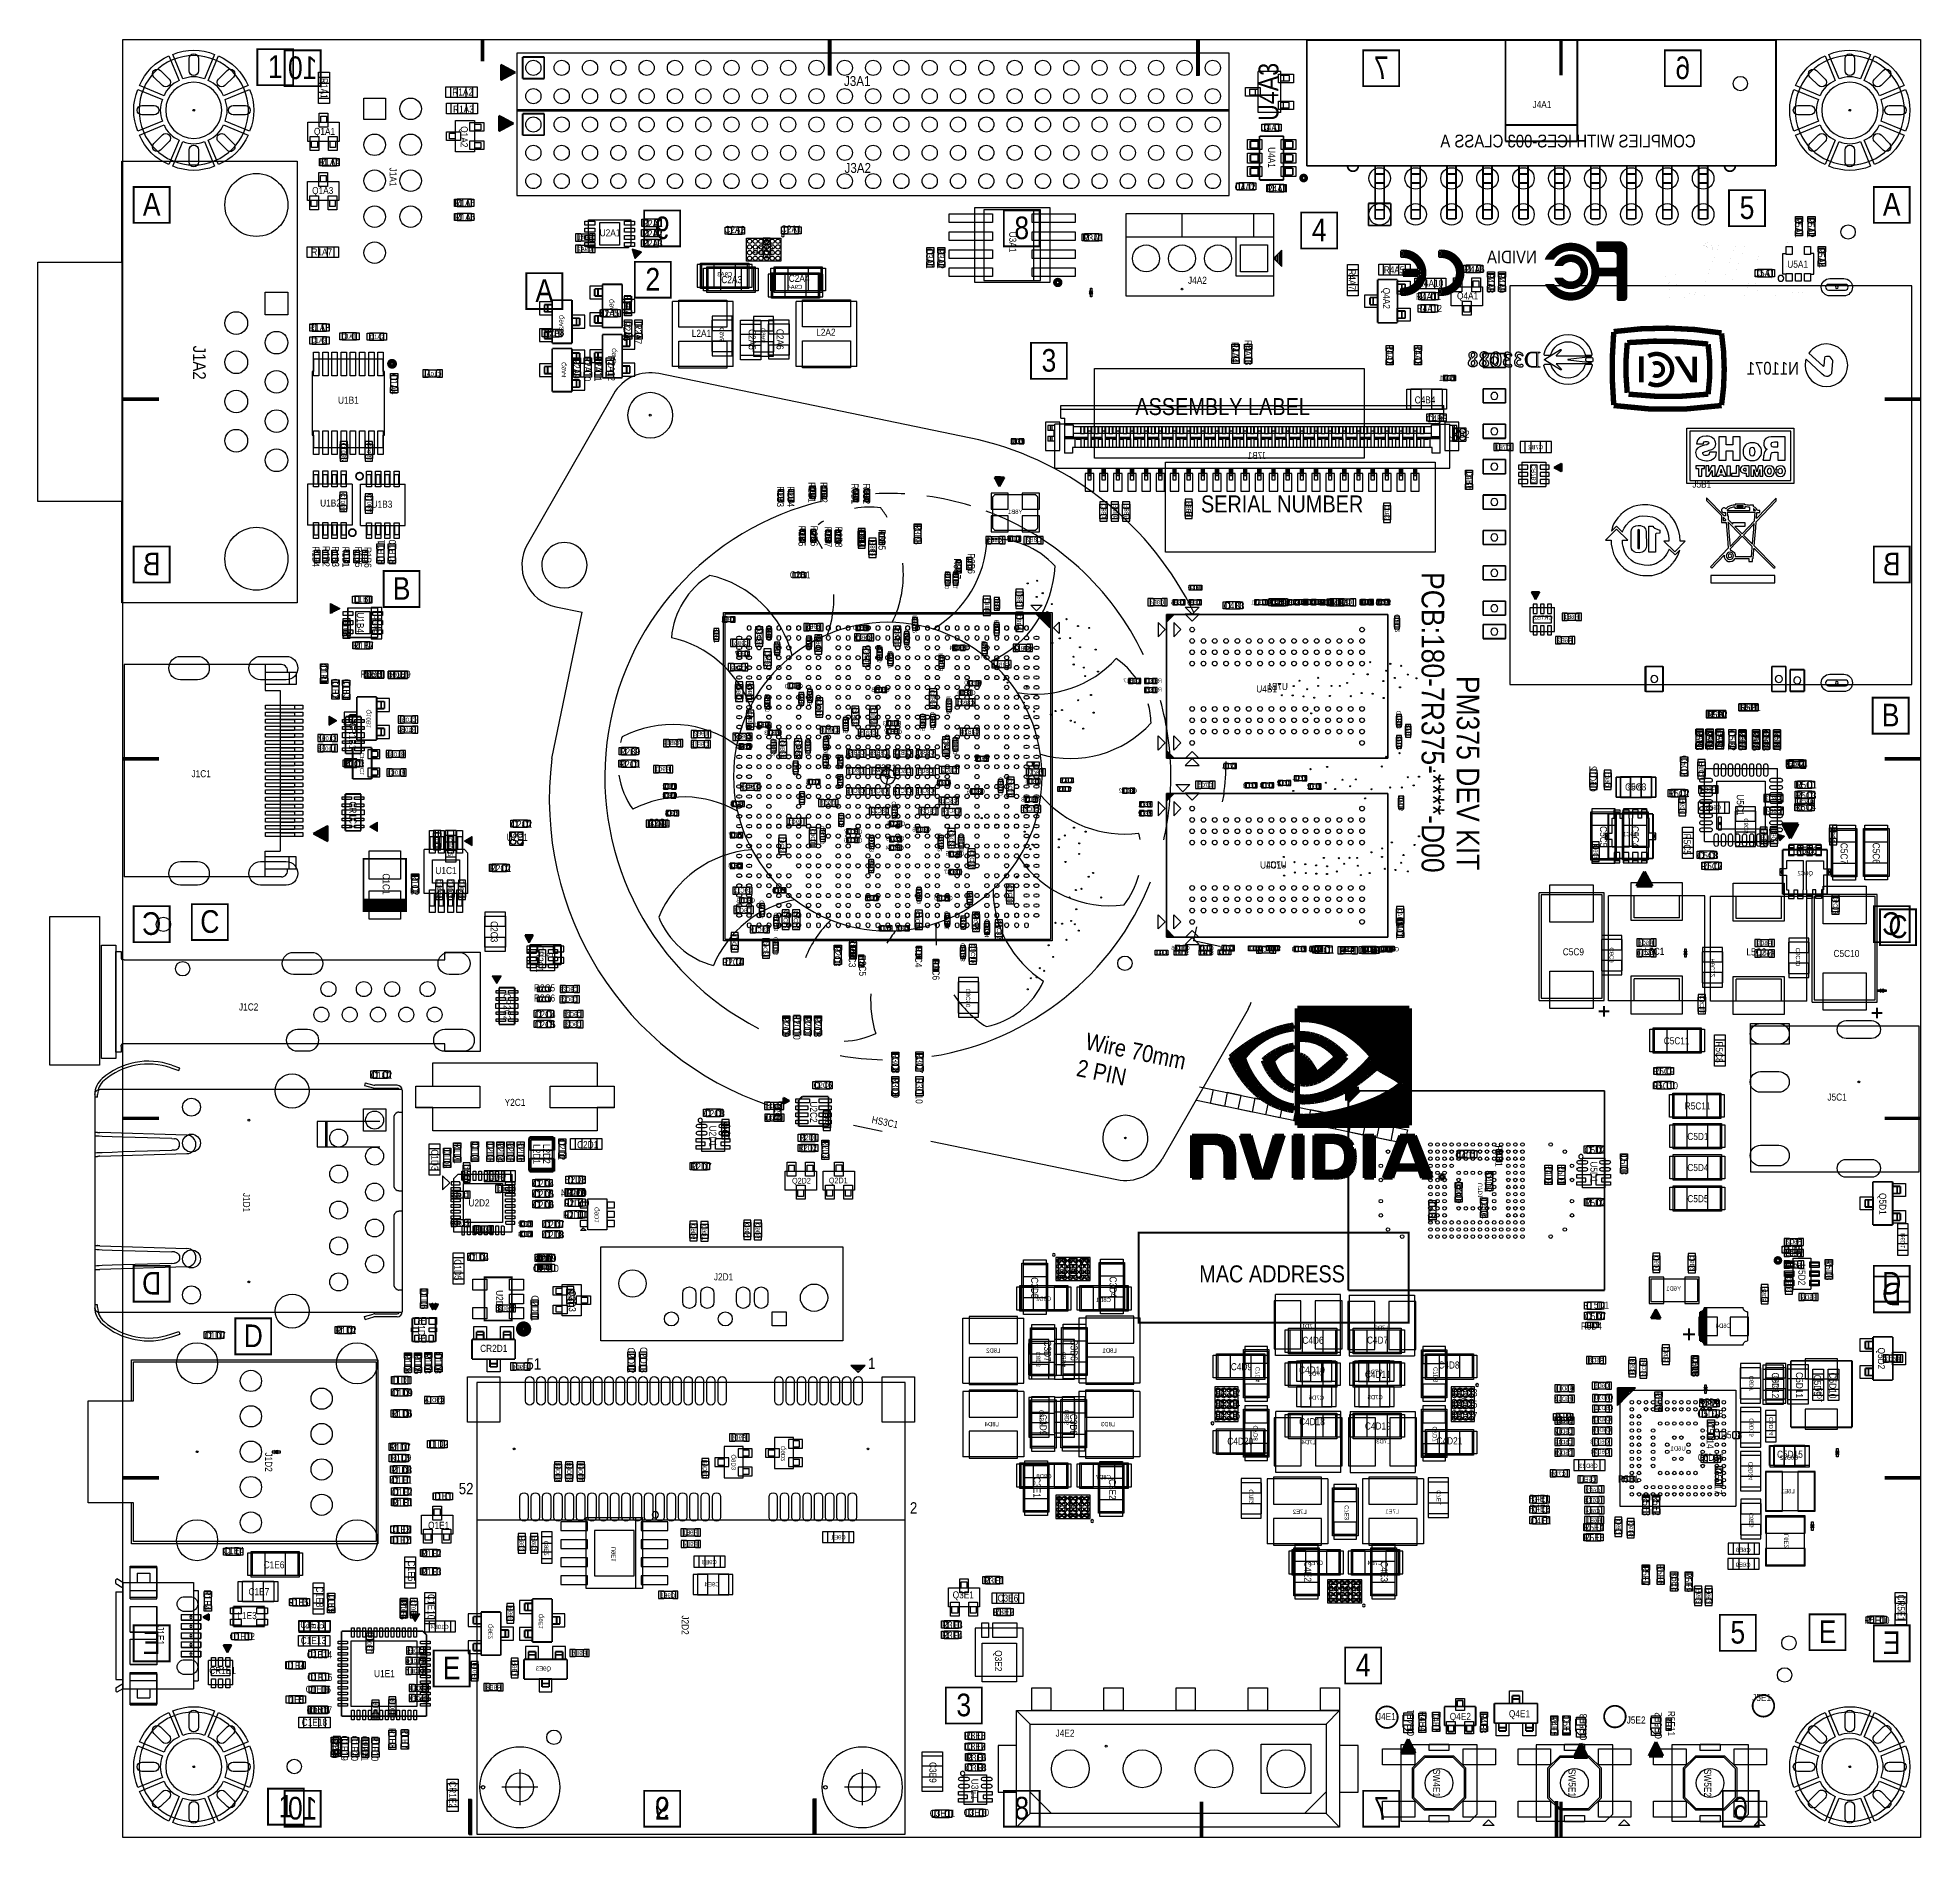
# Model space of a CAD drawing. Extents: x -11 to 122, y -5 to 122.
import ezdxf
from ezdxf.enums import TextEntityAlignment as Align

# ---------------------------------------------------------------- set-up
doc = ezdxf.new("R2010")
doc.units = 0
doc.header["$MEASUREMENT"] = 0
for name, color, linetype in [('BG_OUTLINE', 7, 'CONTINUOUS'), ('BG_SILKSCREEN_BOTTOM', 7, 'CONTINUOUS'), ('BG_SILKSCREEN_TOP', 7, 'CONTINUOUS'), ('PG_ASSEMBLY_BOTTOM', 7, 'CONTINUOUS'), ('PG_ASSEMBLY_TOP', 7, 'CONTINUOUS'), ('PIN_BOTTOM', 7, 'CONTINUOUS'), ('PIN_TOP', 7, 'CONTINUOUS'), ('RD_ASSEMBLY_BOTTOM', 7, 'CONTINUOUS'), ('RD_ASSEMBLY_TOP', 7, 'CONTINUOUS')]:
    doc.layers.add(name, color=color, linetype=linetype)

msp = doc.modelspace()

# ---------------------------------------------------------------- linework, layer by layer
at = {"layer": 'BG_OUTLINE'}
msp.add_lwpolyline([(-5, -5), (-5, 122), (122, 122), (122, -5)], close=True, dxfattribs=at)
at = {"layer": 'BG_SILKSCREEN_BOTTOM', "const_width": 0.127}
for points in [[(6.43, 118.698), (8.97, 118.698), (8.97, 121.238), (6.43, 121.238)], [(82.63, 118.698), (85.17, 118.698), (85.17, 121.238), (82.63, 121.238)], [(103.935, 118.698), (106.475, 118.698), (106.475, 121.238), (103.935, 121.238)], [(-4.238, 111.586), (-1.698, 111.586), (-1.698, 109.046), (-4.238, 109.046)], [(121.238, 111.586), (118.698, 111.586), (118.698, 109.046), (121.238, 109.046)], [(31.83, 107.388), (34.37, 107.388), (34.37, 109.928), (31.83, 109.928)], [(57.23, 107.388), (59.77, 107.388), (59.77, 109.928), (57.23, 109.928)], [(-4.238, 86.186), (-1.698, 86.186), (-1.698, 83.646), (-4.238, 83.646)], [(121.238, 86.186), (118.698, 86.186), (118.698, 83.646), (121.238, 83.646)], [(-4.238, 60.786), (-1.698, 60.786), (-1.698, 58.246), (-4.238, 58.246)], [(121.238, 60.786), (118.698, 60.786), (118.698, 58.246), (121.238, 58.246)], [(-4.238, 35.386), (-1.698, 35.386), (-1.698, 32.846), (-4.238, 32.846)], [(121.238, 34.632), (118.698, 34.632), (118.698, 32.092), (121.238, 32.092)], [(-4.238, 9.986), (-1.698, 9.986), (-1.698, 7.446), (-4.238, 7.446)], [(121.238, 9.986), (118.698, 9.986), (118.698, 7.446), (121.238, 7.446)], [(6.43, -4.238), (8.97, -4.238), (8.97, -1.698), (6.43, -1.698)], [(31.83, -4.238), (34.37, -4.238), (34.37, -1.698), (31.83, -1.698)], [(57.23, -4.238), (59.77, -4.238), (59.77, -1.698), (57.23, -1.698)], [(82.63, -4.238), (85.17, -4.238), (85.17, -1.698), (82.63, -1.698)], [(108.03, -4.238), (110.57, -4.238), (110.57, -1.698), (108.03, -1.698)]]:
    msp.add_lwpolyline(points, close=True, dxfattribs=at)
at = {"layer": 'BG_SILKSCREEN_BOTTOM'}
for points, const_width in [([(20.4, 122), (20.4, 120.46)], 0.254), ([(44.915, 122.001), (44.915, 119.461)], 0.254), ([(70.967, 122.001), (70.967, 119.461)], 0.254), ([(96.6, 122), (96.6, 119.46)], 0.254), ([(99.128, 107.01), (99.128, 107.722)], 0.051), ([(100.322, 107.01), (99.128, 107.01)], 0.051), ([(99.153, 107.01), (99.153, 107.722)], 0.051), ([(100.322, 107.036), (99.153, 107.036)], 0.051), ([(99.179, 107.036), (99.179, 107.671)], 0.051), ([(100.322, 107.036), (99.179, 107.036)], 0.051), ([(99.204, 107.061), (99.204, 107.671)], 0.051), ([(99.204, 107.087), (99.204, 107.645)], 0.051), ([(100.322, 107.087), (99.204, 107.087)], 0.051), ([(100.322, 107.061), (99.204, 107.061)], 0.051), ([(99.306, 107.366), (101.007, 107.366)], 0.229), ([(99.229, 107.087), (99.229, 107.62)], 0.051), ([(100.423, 107.264), (99.229, 107.264)], 0.051), ([(100.322, 107.087), (99.229, 107.087)], 0.051), ([(99.255, 107.112), (99.255, 107.595)], 0.051), ([(100.322, 107.112), (99.255, 107.112)], 0.051), ([(99.28, 107.137), (99.28, 107.595)], 0.051), ([(99.28, 107.163), (99.28, 107.569)], 0.051), ([(100.322, 107.163), (99.28, 107.163)], 0.051), ([(100.322, 107.137), (99.28, 107.137)], 0.051), ([(99.306, 107.163), (99.306, 107.544)], 0.051), ([(100.322, 107.163), (99.306, 107.163)], 0.051), ([(99.331, 107.188), (99.331, 107.518)], 0.051), ([(100.322, 107.188), (99.331, 107.188)], 0.051), ([(99.356, 107.214), (99.356, 107.493)], 0.051), ([(100.322, 107.214), (99.356, 107.214)], 0.051), ([(99.382, 107.239), (99.382, 107.493)], 0.051), ([(100.322, 107.239), (99.382, 107.239)], 0.051), ([(99.839, 107.264), (100.83, 107.264)], 0.229), ([(100.753, 105.105), (100.753, 107.315)], 0.229), ([(100.88, 107.417), (100.88, 103.785)], 0.229), ([(101.007, 107.214), (101.007, 103.785)], 0.051), ([(85.447, 105.287), (85.447, 105.761)], 0.127), ([(86.528, 105.287), (85.447, 105.287)], 0.127), ([(85.548, 105.388), (85.548, 105.659)], 0.127), ([(86.647, 105.388), (85.548, 105.388)], 0.127), ([(85.65, 105.49), (85.65, 105.558)], 0.127), ([(86.756, 105.49), (85.65, 105.49)], 0.127), ([(95.47, 106.477), (96.08, 106.477)], 0.051), ([(95.47, 106.477), (96.08, 106.477)], 0.051), ([(96.156, 106.02), (96.715, 106.02)], 0.051), ([(96.156, 106.02), (96.715, 106.02)], 0.051), ([(99.077, 105.309), (99.077, 105.867)], 0.051), ([(100.449, 105.309), (99.077, 105.309)], 0.051), ([(99.128, 105.359), (99.128, 105.817)], 0.051), ([(100.449, 105.359), (99.128, 105.359)], 0.051), ([(99.153, 105.385), (99.153, 105.791)], 0.051), ([(99.153, 105.385), (99.153, 105.791)], 0.051), ([(100.449, 105.385), (99.153, 105.385)], 0.051), ([(100.449, 105.385), (99.153, 105.385)], 0.051), ([(99.179, 105.41), (99.179, 105.766)], 0.051), ([(100.449, 105.41), (99.179, 105.41)], 0.051), ([(99.28, 105.588), (100.906, 105.588)], 0.229), ([(99.204, 105.436), (99.204, 105.74)], 0.051), ([(100.449, 105.436), (99.204, 105.436)], 0.051), ([(99.229, 105.461), (99.229, 105.715)], 0.051), ([(99.229, 105.461), (99.229, 105.69)], 0.051), ([(100.449, 105.461), (99.229, 105.461)], 0.051), ([(100.449, 105.461), (99.229, 105.461)], 0.051), ([(99.255, 105.486), (99.255, 105.69)], 0.051), ([(100.449, 105.486), (99.255, 105.486)], 0.051), ([(99.28, 105.512), (99.28, 105.664)], 0.051), ([(100.449, 105.512), (99.28, 105.512)], 0.051), ([(100.474, 105.334), (99.28, 105.334)], 0.051), ([(99.306, 105.537), (99.306, 105.639)], 0.051), ([(100.449, 105.537), (99.306, 105.537)], 0.051), ([(99.331, 105.563), (99.331, 105.613)], 0.051), ([(100.449, 105.563), (99.331, 105.563)], 0.051), ([(100.652, 105.842), (99.458, 105.842)], 0.051), ([(95.496, 104.699), (96.105, 104.699)], 0.051), ([(95.496, 104.699), (96.105, 104.699)], 0.051), ([(96.156, 105.156), (96.74, 105.156)], 0.051), ([(96.156, 105.131), (96.74, 105.131)], 0.051), ([(101.007, 103.683), (100.677, 103.683)], 0.051), ([(101.007, 103.708), (100.703, 103.708)], 0.051), ([(101.007, 103.683), (100.703, 103.683)], 0.051), ([(101.007, 103.734), (100.728, 103.734)], 0.051), ([(101.007, 103.759), (100.753, 103.759)], 0.051), ([(101.007, 103.759), (100.779, 103.759)], 0.051), ([(101.007, 103.785), (100.804, 103.785)], 0.051), ([(94.253, 99.845), (94.26, 99.848)], 0.03), ([(94.26, 99.848), (94.263, 99.852)], 0.03), ([(94.261, 99.851), (94.261, 99.607)], 0.03), ([(94.263, 99.852), (94.269, 99.855)], 0.03), ([(94.269, 99.855), (94.273, 99.86)], 0.03), ([(94.273, 99.86), (94.278, 99.863)], 0.03), ([(94.278, 99.863), (94.282, 99.866)], 0.03), ([(94.282, 99.866), (94.287, 99.869)], 0.03), ([(94.287, 99.869), (94.293, 99.872)], 0.03), ([(94.292, 99.872), (94.292, 99.677)], 0.03), ([(94.293, 99.872), (94.298, 99.875)], 0.03), ([(94.298, 99.875), (94.302, 99.878)], 0.03), ([(94.302, 99.878), (94.308, 99.881)], 0.03), ([(94.308, 99.881), (94.313, 99.884)], 0.03), ([(94.313, 99.884), (94.317, 99.887)], 0.03), ([(94.317, 99.887), (94.324, 99.89)], 0.03), ([(94.322, 99.89), (94.322, 99.726)], 0.03), ([(94.324, 99.89), (94.328, 99.893)], 0.03), ([(94.328, 99.893), (94.334, 99.896)], 0.03), ([(94.334, 99.896), (94.339, 99.898)], 0.03), ([(94.339, 99.898), (94.345, 99.901)], 0.03), ([(94.345, 99.901), (94.349, 99.902)], 0.03), ([(94.349, 99.902), (94.354, 99.906)], 0.03), ([(94.352, 99.906), (94.352, 99.764)], 0.03), ([(94.354, 99.906), (94.36, 99.907)], 0.03), ([(94.36, 99.907), (94.366, 99.91)], 0.03), ([(94.366, 99.91), (94.371, 99.912)], 0.03), ([(94.371, 99.912), (94.375, 99.915)], 0.03), ([(94.375, 99.915), (94.381, 99.916)], 0.03), ([(94.381, 99.916), (94.388, 99.918)], 0.03), ([(94.383, 99.916), (94.383, 99.793)], 0.03), ([(94.388, 99.918), (94.392, 99.919)], 0.03), ([(94.392, 99.919), (94.398, 99.921)], 0.03), ([(94.398, 99.921), (94.403, 99.922)], 0.03), ([(94.403, 99.922), (94.409, 99.924)], 0.03), ([(94.409, 99.924), (94.415, 99.925)], 0.03), ([(94.413, 99.925), (94.413, 99.816)], 0.03), ([(94.415, 99.925), (94.42, 99.927)], 0.03), ([(94.42, 99.927), (94.426, 99.928)], 0.03), ([(94.426, 99.928), (94.43, 99.93)], 0.03), ([(94.43, 99.93), (94.436, 99.93)], 0.03), ([(94.436, 99.93), (94.442, 99.931)], 0.03), ([(94.442, 99.931), (94.436, 99.93)], 0.03), ([(94.442, 99.931), (94.448, 99.933)], 0.03), ([(94.444, 99.931), (94.444, 99.832)], 0.03), ([(94.448, 99.933), (94.453, 99.933)], 0.03), ([(94.453, 99.933), (94.459, 99.934)], 0.03), ([(94.459, 99.934), (94.464, 99.934)], 0.03), ([(94.464, 99.934), (94.47, 99.936)], 0.03), ([(94.47, 99.936), (94.476, 99.936)], 0.03), ([(94.474, 99.936), (94.474, 99.843)], 0.03), ([(94.476, 99.936), (94.482, 99.936)], 0.03), ([(94.482, 99.936), (94.487, 99.936)], 0.03), ([(94.487, 99.936), (94.493, 99.936)], 0.03), ([(94.488, 99.846), (94.494, 99.848)], 0.03), ([(94.493, 99.936), (94.499, 99.938)], 0.03), ([(94.494, 99.848), (94.502, 99.848)], 0.03), ([(94.499, 99.938), (94.503, 99.938)], 0.03), ([(94.502, 99.848), (94.509, 99.849)], 0.03), ([(94.503, 99.938), (94.509, 99.938)], 0.03), ([(94.505, 99.938), (94.505, 99.849)], 0.03), ([(94.509, 99.938), (94.516, 99.938)], 0.03), ([(94.509, 99.849), (94.517, 99.851)], 0.03), ([(95.128, 99.938), (94.516, 99.938)], 0.03), ([(94.517, 99.851), (94.525, 99.851)], 0.03), ([(94.525, 99.851), (94.531, 99.851)], 0.03), ([(94.804, 99.851), (94.531, 99.851)], 0.03), ([(94.535, 99.938), (94.535, 99.851)], 0.03), ([(94.566, 99.938), (94.566, 99.851)], 0.03), ([(94.596, 99.938), (94.596, 99.851)], 0.03), ([(94.627, 99.938), (94.627, 99.851)], 0.03), ([(94.657, 99.938), (94.657, 99.851)], 0.03), ([(94.688, 99.938), (94.688, 99.851)], 0.03), ([(94.718, 99.938), (94.718, 99.851)], 0.03), ([(94.749, 99.938), (94.749, 99.851)], 0.03), ([(94.779, 99.938), (94.779, 99.851)], 0.03), ([(94.839, 99.808), (94.804, 99.851)], 0.03), ([(94.81, 99.938), (94.81, 99.842)], 0.03), ([(94.84, 99.938), (94.84, 98.846)], 0.03), ([(94.871, 99.938), (94.871, 98.846)], 0.03), ([(94.901, 99.938), (94.901, 98.846)], 0.03), ([(94.932, 99.938), (94.932, 98.846)], 0.03), ([(94.962, 99.938), (94.962, 98.846)], 0.03), ([(94.993, 99.938), (94.993, 98.846)], 0.03), ([(95.015, 99.831), (95.09, 99.857)], 0.03), ([(95.023, 99.938), (95.023, 99.834)], 0.03), ([(95.054, 99.938), (95.054, 99.845)], 0.03), ([(95.084, 99.938), (95.084, 99.855)], 0.03), ([(95.09, 99.857), (95.146, 99.863)], 0.03), ([(95.114, 99.938), (95.114, 99.86)], 0.03), ([(95.146, 99.909), (95.128, 99.938)], 0.03), ([(95.146, 99.863), (95.146, 99.909)], 0.03), ([(94.049, 99.398), (94.051, 99.406)], 0.03), ([(94.049, 99.392), (94.049, 99.398)], 0.03), ([(94.049, 99.384), (94.049, 99.392)], 0.03), ([(94.049, 99.378), (94.049, 99.384)], 0.03), ([(94.051, 99.372), (94.049, 99.378)], 0.03), ([(94.051, 99.425), (94.052, 99.433)], 0.03), ([(94.051, 99.418), (94.051, 99.425)], 0.03), ([(94.051, 99.412), (94.051, 99.418)], 0.03), ([(94.051, 99.406), (94.051, 99.412)], 0.03), ([(94.051, 99.365), (94.051, 99.372)], 0.03), ([(94.051, 99.358), (94.051, 99.365)], 0.03), ([(94.051, 99.351), (94.051, 99.358)], 0.03), ([(94.052, 99.345), (94.051, 99.351)], 0.03), ([(94.052, 99.445), (94.054, 99.453)], 0.03), ([(94.052, 99.439), (94.052, 99.445)], 0.03), ([(94.052, 99.433), (94.052, 99.439)], 0.03), ([(94.052, 99.339), (94.052, 99.345)], 0.03), ([(94.052, 99.331), (94.052, 99.339)], 0.03), ([(94.052, 99.325), (94.052, 99.331)], 0.03), ([(94.054, 99.317), (94.052, 99.325)], 0.03), ([(94.054, 99.459), (94.055, 99.467)], 0.03), ([(94.054, 99.453), (94.054, 99.459)], 0.03), ([(94.055, 99.311), (94.054, 99.317)], 0.03), ([(94.055, 99.473), (94.057, 99.479)], 0.03), ([(94.055, 99.467), (94.055, 99.473)], 0.03), ([(94.055, 99.305), (94.055, 99.311)], 0.03), ([(94.055, 99.297), (94.055, 99.305)], 0.03), ([(94.057, 99.291), (94.055, 99.297)], 0.03), ([(94.057, 99.486), (94.058, 99.493)], 0.03), ([(94.057, 99.479), (94.057, 99.486)], 0.03), ([(94.058, 99.284), (94.057, 99.291)], 0.03), ([(94.058, 99.493), (94.06, 99.499)], 0.03), ([(94.06, 99.278), (94.058, 99.284)], 0.03), ([(94.06, 99.499), (94.061, 99.506)], 0.03), ([(94.06, 99.272), (94.06, 99.278)], 0.03), ([(94.061, 99.265), (94.06, 99.272)], 0.03), ([(94.061, 99.512), (94.063, 99.518)], 0.03), ([(94.061, 99.506), (94.061, 99.512)], 0.03), ([(94.063, 99.258), (94.061, 99.265)], 0.03), ([(94.063, 99.518), (94.064, 99.526)], 0.03), ([(94.064, 99.252), (94.063, 99.258)], 0.03), ([(94.064, 99.526), (94.066, 99.532)], 0.03), ([(94.066, 99.246), (94.064, 99.252)], 0.03), ([(94.066, 99.532), (94.067, 99.538)], 0.03), ([(94.067, 99.238), (94.066, 99.246)], 0.03), ([(94.067, 99.538), (94.069, 99.546)], 0.03), ([(94.069, 99.232), (94.067, 99.238)], 0.03), ([(94.069, 99.546), (94.071, 99.552)], 0.03), ([(94.071, 99.226), (94.069, 99.232)], 0.03), ([(94.071, 99.552), (94.074, 99.558)], 0.03), ([(94.072, 99.22), (94.071, 99.226)], 0.03), ([(94.074, 99.214), (94.072, 99.22)], 0.03), ([(94.074, 99.564), (94.077, 99.57)], 0.03), ([(94.074, 99.558), (94.074, 99.564)], 0.03), ([(94.077, 99.208), (94.074, 99.214)], 0.03), ([(94.077, 99.57), (94.078, 99.578)], 0.03), ([(94.078, 99.2), (94.077, 99.208)], 0.03), ([(94.078, 99.578), (94.08, 99.584)], 0.03), ([(94.078, 99.579), (94.078, 99.197)], 0.03), ([(94.08, 99.194), (94.078, 99.2)], 0.03), ([(94.08, 99.584), (94.083, 99.59)], 0.03), ([(94.081, 99.188), (94.08, 99.194)], 0.03), ([(94.084, 99.182), (94.081, 99.188)], 0.03), ([(94.083, 99.59), (94.084, 99.596)], 0.03), ([(94.084, 99.596), (94.086, 99.602)], 0.03), ([(94.086, 99.176), (94.084, 99.182)], 0.03), ([(94.086, 99.602), (94.089, 99.608)], 0.03), ([(94.089, 99.169), (94.086, 99.176)], 0.03), ([(94.089, 99.608), (94.092, 99.614)], 0.03), ([(94.09, 99.163), (94.089, 99.169)], 0.03), ([(94.092, 99.157), (94.09, 99.163)], 0.03), ([(94.092, 99.614), (94.093, 99.621)], 0.03), ([(94.095, 99.151), (94.092, 99.157)], 0.03), ([(94.093, 99.621), (94.096, 99.627)], 0.03), ([(94.098, 99.145), (94.095, 99.151)], 0.03), ([(94.096, 99.627), (94.098, 99.633)], 0.03), ([(94.098, 99.633), (94.101, 99.639)], 0.03), ([(94.101, 99.139), (94.098, 99.145)], 0.03), ([(94.101, 99.639), (94.104, 99.645)], 0.03), ([(94.103, 99.133), (94.101, 99.139)], 0.03), ([(94.106, 99.127), (94.103, 99.133)], 0.03), ([(94.104, 99.645), (94.107, 99.651)], 0.03), ([(94.109, 99.121), (94.106, 99.127)], 0.03), ([(94.107, 99.651), (94.109, 99.657)], 0.03), ([(94.109, 99.657), (94.112, 99.663)], 0.03), ([(94.109, 99.657), (94.109, 99.119)], 0.03), ([(94.11, 99.115), (94.109, 99.121)], 0.03), ([(94.113, 99.11), (94.11, 99.115)], 0.03), ([(94.112, 99.663), (94.115, 99.669)], 0.03), ([(94.116, 99.104), (94.113, 99.11)], 0.03), ([(94.115, 99.669), (94.118, 99.675)], 0.03), ([(94.119, 99.098), (94.116, 99.104)], 0.03), ([(94.118, 99.675), (94.121, 99.68)], 0.03), ([(94.122, 99.092), (94.119, 99.098)], 0.03), ([(94.121, 99.68), (94.124, 99.686)], 0.03), ([(94.125, 99.087), (94.122, 99.092)], 0.03), ([(94.124, 99.686), (94.127, 99.692)], 0.03), ([(94.128, 99.081), (94.125, 99.087)], 0.03), ([(94.127, 99.692), (94.13, 99.698)], 0.03), ([(94.131, 99.076), (94.128, 99.081)], 0.03), ([(94.13, 99.698), (94.133, 99.703)], 0.03), ([(94.135, 99.07), (94.131, 99.076)], 0.03), ([(94.133, 99.703), (94.136, 99.709)], 0.03), ([(94.139, 99.064), (94.135, 99.07)], 0.03), ([(94.136, 99.709), (94.141, 99.714)], 0.03), ([(94.139, 99.714), (94.139, 99.063)], 0.03), ([(94.142, 99.06), (94.139, 99.064)], 0.03), ([(94.141, 99.714), (94.144, 99.72)], 0.03), ([(94.145, 99.054), (94.142, 99.06)], 0.03), ([(94.144, 99.72), (94.147, 99.726)], 0.03), ([(94.148, 99.049), (94.145, 99.054)], 0.03), ([(94.147, 99.726), (94.15, 99.73)], 0.03), ([(94.153, 99.043), (94.148, 99.049)], 0.03), ([(94.15, 99.73), (94.154, 99.735)], 0.03), ([(94.156, 99.038), (94.153, 99.043)], 0.03), ([(94.154, 99.735), (94.157, 99.741)], 0.03), ([(94.159, 99.034), (94.156, 99.038)], 0.03), ([(94.157, 99.741), (94.16, 99.746)], 0.03), ([(94.163, 99.028), (94.159, 99.034)], 0.03), ([(94.16, 99.746), (94.165, 99.752)], 0.03), ([(94.167, 99.023), (94.163, 99.028)], 0.03), ([(94.165, 99.752), (94.168, 99.756)], 0.03), ([(94.171, 99.019), (94.167, 99.023)], 0.03), ([(94.168, 99.756), (94.173, 99.761)], 0.03), ([(94.17, 99.758), (94.17, 99.019)], 0.03), ([(94.174, 99.012), (94.171, 99.019)], 0.03), ([(94.173, 99.761), (94.176, 99.765)], 0.03), ([(94.179, 99.009), (94.174, 99.012)], 0.03), ([(94.176, 99.765), (94.18, 99.771)], 0.03), ([(94.183, 99.003), (94.179, 99.009)], 0.03), ([(94.18, 99.771), (94.183, 99.776)], 0.03), ([(94.183, 99.776), (94.188, 99.781)], 0.03), ([(94.186, 98.999), (94.183, 99.003)], 0.03), ([(94.191, 98.994), (94.186, 98.999)], 0.03), ([(94.188, 99.781), (94.192, 99.785)], 0.03), ([(94.194, 98.99), (94.191, 98.994)], 0.03), ([(94.192, 99.785), (94.195, 99.79)], 0.03), ([(94.199, 98.985), (94.194, 98.99)], 0.03), ([(94.195, 99.79), (94.2, 99.794)], 0.03), ([(94.203, 98.98), (94.199, 98.985)], 0.03), ([(94.2, 99.794), (94.205, 99.799)], 0.03), ([(94.2, 99.794), (94.2, 98.984)], 0.03), ([(94.208, 98.976), (94.203, 98.98)], 0.03), ([(94.205, 99.799), (94.209, 99.803)], 0.03), ([(94.211, 98.973), (94.208, 98.976)], 0.03), ([(94.209, 99.803), (94.214, 99.808)], 0.03), ([(94.215, 98.968), (94.211, 98.973)], 0.03), ([(94.214, 99.808), (94.217, 99.813)], 0.03), ([(94.22, 98.964), (94.215, 98.968)], 0.03), ([(94.217, 99.813), (94.221, 99.817)], 0.03), ([(94.224, 98.959), (94.22, 98.964)], 0.03), ([(94.221, 99.817), (94.226, 99.82)], 0.03), ([(94.224, 99.406), (94.226, 99.416)], 0.03), ([(94.224, 99.393), (94.224, 99.406)], 0.03), ([(94.224, 99.383), (94.224, 99.393)], 0.03), ([(94.224, 99.372), (94.224, 99.383)], 0.03), ([(94.226, 99.36), (94.224, 99.372)], 0.03), ([(94.229, 98.955), (94.224, 98.959)], 0.03), ([(94.226, 99.82), (94.231, 99.825)], 0.03), ([(94.226, 99.439), (94.227, 99.45)], 0.03), ([(94.226, 99.427), (94.226, 99.439)], 0.03), ([(94.226, 99.416), (94.226, 99.427)], 0.03), ([(94.226, 99.349), (94.226, 99.36)], 0.03), ([(94.226, 99.337), (94.226, 99.349)], 0.03), ([(94.227, 99.326), (94.226, 99.337)], 0.03), ([(94.227, 99.45), (94.229, 99.462)], 0.03), ([(94.229, 99.316), (94.227, 99.326)], 0.03), ([(94.229, 99.462), (94.231, 99.473)], 0.03), ([(94.229, 99.305), (94.229, 99.316)], 0.03), ([(94.231, 99.293), (94.229, 99.305)], 0.03), ([(94.234, 98.952), (94.229, 98.955)], 0.03), ([(94.231, 99.825), (94.235, 99.829)], 0.03), ([(94.231, 99.825), (94.231, 99.479)], 0.03), ([(94.231, 99.473), (94.232, 99.483)], 0.03), ([(94.232, 99.282), (94.231, 99.293)], 0.03), ([(94.231, 99.291), (94.231, 98.953)], 0.03), ([(94.232, 99.483), (94.234, 99.494)], 0.03), ([(94.234, 99.272), (94.232, 99.282)], 0.03), ([(94.234, 99.494), (94.235, 99.506)], 0.03), ([(94.237, 99.261), (94.234, 99.272)], 0.03), ([(94.238, 98.947), (94.234, 98.952)], 0.03), ([(94.235, 99.829), (94.24, 99.832)], 0.03), ([(94.235, 99.506), (94.237, 99.517)], 0.03), ([(94.237, 99.517), (94.24, 99.528)], 0.03), ([(94.238, 99.25), (94.237, 99.261)], 0.03), ([(94.241, 99.238), (94.238, 99.25)], 0.03), ([(94.243, 98.944), (94.238, 98.947)], 0.03), ([(94.24, 99.832), (94.244, 99.837)], 0.03), ([(94.24, 99.528), (94.241, 99.538)], 0.03), ([(94.241, 99.538), (94.244, 99.549)], 0.03), ([(94.243, 99.229), (94.241, 99.238)], 0.03), ([(94.246, 99.218), (94.243, 99.229)], 0.03), ([(94.247, 98.939), (94.243, 98.944)], 0.03), ([(94.244, 99.837), (94.249, 99.842)], 0.03), ([(94.244, 99.549), (94.247, 99.56)], 0.03), ([(94.249, 99.208), (94.246, 99.218)], 0.03), ([(94.247, 99.56), (94.25, 99.57)], 0.03), ([(94.252, 98.936), (94.247, 98.939)], 0.03), ([(94.249, 99.842), (94.253, 99.845)], 0.03), ([(94.25, 99.197), (94.249, 99.208)], 0.03), ([(94.25, 99.57), (94.253, 99.579)], 0.03), ([(94.255, 99.186), (94.25, 99.197)], 0.03), ([(94.256, 98.932), (94.252, 98.936)], 0.03), ([(94.253, 99.579), (94.256, 99.59)], 0.03), ([(94.258, 99.177), (94.255, 99.186)], 0.03), ([(94.256, 99.59), (94.26, 99.601)], 0.03), ([(94.261, 98.929), (94.256, 98.932)], 0.03), ([(94.261, 99.168), (94.258, 99.177)], 0.03), ([(94.26, 99.601), (94.263, 99.61)], 0.03), ([(94.266, 99.157), (94.261, 99.168)], 0.03), ([(94.261, 99.166), (94.261, 98.929)], 0.03), ([(94.266, 98.926), (94.261, 98.929)], 0.03), ([(94.263, 99.61), (94.267, 99.621)], 0.03), ([(94.269, 99.148), (94.266, 99.157)], 0.03), ([(94.27, 98.921), (94.266, 98.926)], 0.03), ([(94.267, 99.621), (94.27, 99.63)], 0.03), ([(94.272, 99.137), (94.269, 99.148)], 0.03), ([(94.27, 99.63), (94.275, 99.64)], 0.03), ([(94.275, 98.918), (94.27, 98.921)], 0.03), ([(94.276, 99.128), (94.272, 99.137)], 0.03), ([(94.275, 99.64), (94.278, 99.65)], 0.03), ([(94.281, 98.915), (94.275, 98.918)], 0.03), ([(94.281, 99.119), (94.276, 99.128)], 0.03), ([(94.278, 99.65), (94.284, 99.659)], 0.03), ([(94.285, 99.11), (94.281, 99.119)], 0.03), ([(94.285, 98.912), (94.281, 98.915)], 0.03), ([(94.284, 99.659), (94.287, 99.668)], 0.03), ([(94.29, 99.102), (94.285, 99.11)], 0.03), ([(94.29, 98.909), (94.285, 98.912)], 0.03), ([(94.287, 99.668), (94.292, 99.677)], 0.03), ([(94.295, 99.093), (94.29, 99.102)], 0.03), ([(94.295, 98.906), (94.29, 98.909)], 0.03), ([(94.292, 99.677), (94.296, 99.686)], 0.03), ([(94.292, 99.098), (94.292, 98.907)], 0.03), ([(94.299, 99.086), (94.295, 99.093)], 0.03), ([(94.301, 98.903), (94.295, 98.906)], 0.03), ([(94.296, 99.686), (94.302, 99.694)], 0.03), ([(94.304, 99.076), (94.299, 99.086)], 0.03), ([(94.305, 98.9), (94.301, 98.903)], 0.03), ([(94.302, 99.694), (94.307, 99.703)], 0.03), ([(94.308, 99.069), (94.304, 99.076)], 0.03), ([(94.31, 98.897), (94.305, 98.9)], 0.03), ([(94.307, 99.703), (94.311, 99.71)], 0.03), ([(94.314, 99.061), (94.308, 99.069)], 0.03), ([(94.316, 98.894), (94.31, 98.897)], 0.03), ([(94.311, 99.71), (94.317, 99.718)], 0.03), ([(94.319, 99.052), (94.314, 99.061)], 0.03), ([(94.32, 98.891), (94.316, 98.894)], 0.03), ([(94.317, 99.718), (94.322, 99.726)], 0.03), ([(94.325, 99.046), (94.319, 99.052)], 0.03), ([(94.325, 98.889), (94.32, 98.891)], 0.03), ([(94.322, 99.726), (94.328, 99.735)], 0.03), ([(94.322, 99.049), (94.322, 98.891)], 0.03), ([(94.331, 99.038), (94.325, 99.046)], 0.03), ([(94.331, 98.886), (94.325, 98.889)], 0.03), ([(94.328, 99.735), (94.334, 99.741)], 0.03), ([(94.336, 99.031), (94.331, 99.038)], 0.03), ([(94.336, 98.883), (94.331, 98.886)], 0.03), ([(94.334, 99.741), (94.339, 99.749)], 0.03), ([(94.342, 99.025), (94.336, 99.031)], 0.03), ([(94.342, 98.881), (94.336, 98.883)], 0.03), ([(94.339, 99.749), (94.345, 99.756)], 0.03), ([(94.348, 99.017), (94.342, 99.025)], 0.03), ([(94.346, 98.878), (94.342, 98.881)], 0.03), ([(94.345, 99.756), (94.351, 99.762)], 0.03), ([(94.351, 98.877), (94.346, 98.878)], 0.03), ([(94.354, 99.011), (94.348, 99.017)], 0.03), ([(94.351, 99.762), (94.357, 99.768)], 0.03), ([(94.357, 98.874), (94.351, 98.877)], 0.03), ([(94.352, 99.012), (94.352, 98.875)], 0.03), ([(94.36, 99.005), (94.354, 99.011)], 0.03), ([(94.357, 99.768), (94.363, 99.774)], 0.03), ([(94.363, 98.872), (94.357, 98.874)], 0.03), ([(94.366, 98.999), (94.36, 99.005)], 0.03), ([(94.363, 99.774), (94.369, 99.781)], 0.03), ([(94.368, 98.871), (94.363, 98.872)], 0.03), ([(94.372, 98.994), (94.366, 98.999)], 0.03), ([(94.372, 98.868), (94.368, 98.871)], 0.03), ([(94.369, 99.781), (94.375, 99.787)], 0.03), ([(94.378, 98.988), (94.372, 98.994)], 0.03), ([(94.378, 98.866), (94.372, 98.868)], 0.03), ([(94.375, 99.787), (94.383, 99.793)], 0.03), ([(94.386, 98.982), (94.378, 98.988)], 0.03), ([(94.384, 98.865), (94.378, 98.866)], 0.03), ([(94.383, 99.793), (94.389, 99.799)], 0.03), ([(94.383, 98.985), (94.383, 98.865)], 0.03), ([(94.389, 98.863), (94.384, 98.865)], 0.03), ([(94.392, 98.977), (94.386, 98.982)], 0.03), ([(94.389, 99.799), (94.395, 99.803)], 0.03), ([(94.395, 98.862), (94.389, 98.863)], 0.03), ([(94.398, 98.973), (94.392, 98.977)], 0.03), ([(94.395, 99.803), (94.403, 99.808)], 0.03), ([(94.4, 98.86), (94.395, 98.862)], 0.03), ([(94.406, 98.968), (94.398, 98.973)], 0.03), ([(94.406, 98.859), (94.4, 98.86)], 0.03), ([(94.403, 99.808), (94.409, 99.813)], 0.03), ([(94.412, 98.964), (94.406, 98.968)], 0.03), ([(94.412, 98.857), (94.406, 98.859)], 0.03), ([(94.409, 99.813), (94.416, 99.817)], 0.03), ([(94.42, 98.961), (94.412, 98.964)], 0.03), ([(94.416, 98.855), (94.412, 98.857)], 0.03), ([(94.413, 98.964), (94.413, 98.857)], 0.03), ([(94.416, 99.817), (94.423, 99.82)], 0.03), ([(94.423, 98.854), (94.416, 98.855)], 0.03), ([(94.426, 98.958), (94.42, 98.961)], 0.03), ([(94.423, 99.82), (94.43, 99.825)], 0.03), ([(94.427, 98.854), (94.423, 98.854)], 0.03), ([(94.433, 98.953), (94.426, 98.958)], 0.03), ([(94.433, 98.852), (94.427, 98.854)], 0.03), ([(94.43, 99.825), (94.436, 99.829)], 0.03), ([(94.439, 98.95), (94.433, 98.953)], 0.03), ([(94.439, 98.851), (94.433, 98.852)], 0.03), ([(94.436, 99.829), (94.444, 99.832)], 0.03), ([(94.447, 98.948), (94.439, 98.95)], 0.03), ([(94.444, 98.851), (94.439, 98.851)], 0.03), ([(94.444, 99.832), (94.452, 99.835)], 0.03), ([(94.444, 98.948), (94.444, 98.851)], 0.03), ([(94.45, 98.849), (94.444, 98.851)], 0.03), ([(94.455, 98.945), (94.447, 98.948)], 0.03), ([(94.455, 98.849), (94.45, 98.849)], 0.03), ([(94.452, 99.835), (94.458, 99.838)], 0.03), ([(94.461, 98.942), (94.455, 98.945)], 0.03), ([(94.461, 98.848), (94.455, 98.849)], 0.03), ([(94.458, 99.838), (94.465, 99.84)], 0.03), ([(94.468, 98.941), (94.461, 98.942)], 0.03), ([(94.467, 98.848), (94.461, 98.848)], 0.03), ([(94.465, 99.84), (94.473, 99.842)], 0.03), ([(94.473, 98.848), (94.467, 98.848)], 0.03), ([(94.476, 98.939), (94.468, 98.941)], 0.03), ([(94.473, 99.842), (94.48, 99.845)], 0.03), ([(94.477, 98.846), (94.473, 98.848)], 0.03), ([(94.474, 98.939), (94.474, 98.848)], 0.03), ([(94.484, 98.938), (94.476, 98.939)], 0.03), ([(94.484, 98.846), (94.477, 98.846)], 0.03), ([(94.48, 99.845), (94.488, 99.846)], 0.03), ([(94.491, 98.936), (94.484, 98.938)], 0.03), ([(94.49, 98.846), (94.484, 98.846)], 0.03), ([(94.494, 98.846), (94.49, 98.846)], 0.03), ([(94.497, 98.935), (94.491, 98.936)], 0.03), ([(94.493, 98.846), (95.143, 98.846)], 0.03), ([(94.5, 98.846), (94.494, 98.846)], 0.03), ([(94.505, 98.935), (94.497, 98.935)], 0.03), ([(94.506, 98.846), (94.5, 98.846)], 0.03), ([(94.512, 98.935), (94.505, 98.935)], 0.03), ([(94.505, 98.935), (94.505, 98.846)], 0.03), ([(94.52, 98.935), (94.512, 98.935)], 0.03), ([(94.516, 98.935), (94.826, 98.935)], 0.03), ([(94.535, 98.935), (94.535, 98.846)], 0.03), ([(94.566, 98.935), (94.566, 98.846)], 0.03), ([(94.596, 98.935), (94.596, 98.846)], 0.03), ([(94.627, 98.935), (94.627, 98.846)], 0.03), ([(94.657, 98.935), (94.657, 98.846)], 0.03), ([(94.688, 98.935), (94.688, 98.846)], 0.03), ([(94.718, 98.935), (94.718, 98.846)], 0.03), ([(94.749, 98.935), (94.749, 98.846)], 0.03), ([(94.779, 98.935), (94.779, 98.846)], 0.03), ([(94.81, 98.935), (94.81, 98.846)], 0.03), ([(94.826, 98.935), (94.839, 98.942)], 0.03), ([(94.839, 98.942), (94.839, 99.808)], 0.03), ([(94.986, 99.811), (95.015, 99.831)], 0.03), ([(94.986, 98.984), (94.986, 99.811)], 0.03), ([(94.986, 98.95), (94.986, 98.984)], 0.03), ([(95.052, 98.892), (94.986, 98.95)], 0.03), ([(95.023, 98.916), (95.023, 98.846)], 0.03), ([(95.13, 98.892), (95.052, 98.892)], 0.03), ([(95.054, 98.892), (95.054, 98.846)], 0.03), ([(95.084, 98.892), (95.084, 98.846)], 0.03), ([(95.114, 98.892), (95.114, 98.846)], 0.03), ([(95.151, 98.884), (95.13, 98.892)], 0.03), ([(95.143, 98.846), (95.156, 98.86)], 0.03), ([(95.145, 98.886), (95.145, 98.848)], 0.03), ([(95.156, 98.86), (95.151, 98.884)], 0.03), ([(102.134, 99.62), (102.134, 97.795)], 0.047), ([(102.153, 99.62), (102.153, 97.795)], 0.047), ([(102.172, 99.62), (102.172, 97.795)], 0.047), ([(102.191, 99.62), (102.191, 97.795)], 0.047), ([(102.21, 99.62), (102.21, 97.795)], 0.047), ([(102.229, 99.62), (102.229, 97.795)], 0.047), ([(102.248, 99.62), (102.248, 97.795)], 0.047), ([(102.267, 99.62), (102.267, 97.795)], 0.047), ([(102.286, 99.62), (102.286, 97.795)], 0.047), ([(102.305, 99.62), (102.305, 97.795)], 0.047), ([(102.325, 99.62), (102.325, 97.795)], 0.047), ([(102.344, 99.62), (102.344, 97.795)], 0.047), ([(102.363, 99.62), (102.363, 97.795)], 0.047), ([(102.382, 99.62), (102.382, 97.795)], 0.047), ([(102.401, 99.62), (102.401, 97.795)], 0.047), ([(102.42, 99.62), (102.42, 97.795)], 0.047), ([(104.635, 99.599), (105.763, 97.793)], 0.047), ([(104.656, 99.599), (105.786, 97.793)], 0.047), ([(104.7, 99.601), (105.829, 97.793)], 0.047), ([(104.723, 99.603), (105.852, 97.793)], 0.047), ([(104.744, 99.605), (105.875, 97.793)], 0.047), ([(104.765, 99.605), (105.898, 97.793)], 0.047), ([(104.788, 99.607), (105.919, 97.793)], 0.047), ([(104.808, 99.608), (105.942, 97.793)], 0.047), ([(104.852, 99.61), (105.988, 97.793)], 0.047), ([(104.873, 99.612), (106.011, 97.793)], 0.047), ([(104.917, 99.614), (106.054, 97.793)], 0.047), ([(104.938, 99.616), (106.077, 97.793)], 0.047), ([(104.961, 99.616), (106.1, 97.793)], 0.047), ([(105.904, 99.608), (105.904, 97.783)], 0.047), ([(105.923, 99.608), (105.923, 97.783)], 0.047), ([(105.942, 99.608), (105.942, 97.783)], 0.047), ([(105.942, 99.608), (105.942, 97.783)], 0.047), ([(105.961, 99.608), (105.961, 97.783)], 0.047), ([(105.98, 99.608), (105.98, 97.783)], 0.047), ([(105.999, 99.608), (105.999, 97.783)], 0.047), ([(106.018, 99.608), (106.018, 97.783)], 0.047), ([(106.037, 99.608), (106.037, 97.783)], 0.047), ([(106.056, 99.608), (106.056, 97.783)], 0.047), ([(106.075, 99.608), (106.075, 97.783)], 0.047), ([(106.094, 99.608), (106.094, 97.783)], 0.047), ([(106.113, 99.608), (106.113, 97.783)], 0.047), ([(106.132, 99.608), (106.132, 97.783)], 0.047), ([(106.152, 99.608), (106.152, 97.783)], 0.047), ([(106.171, 99.608), (106.171, 97.783)], 0.047), ([(106.19, 99.608), (106.19, 97.783)], 0.047), ([(-5, 96.6), (-2.46, 96.6)], 0.254), ([(122, 96.6), (119.46, 96.6)], 0.254), ([(-5, 71.2), (-2.46, 71.2)], 0.254), ([(122, 71.2), (119.46, 71.2)], 0.254), ([(-5, 45.8), (-2.46, 45.8)], 0.254), ([(122, 45.8), (119.46, 45.8)], 0.254), ([(-5, 20.4), (-2.46, 20.4)], 0.254), ([(122, 20.4), (119.46, 20.4)], 0.254), ([(19.5, -4.806), (19.5, -2.266)], 0.254), ([(43.836, -4.806), (43.836, -2.266)], 0.254), ([(71.2, -5), (71.2, -2.46)], 0.254), ([(96.6, -5), (96.6, -2.46)], 0.254)]:
    msp.add_lwpolyline(points, dxfattribs=dict(at, const_width=const_width))
for points, const_width in [([(85.289, 106.619), (85.289, 107.097, -1.105403), (85.289, 103.951)], 0.127), ([(85.447, 105.761), (86.528, 105.761, 0.393004), (85.289, 106.619)], 0.127), ([(85.39, 106.731), (85.39, 107.002, -1.039069), (85.39, 104.045)], 0.127), ([(85.548, 105.659), (86.647, 105.659, 0.395209), (85.39, 106.731)], 0.127), ([(85.492, 106.833), (85.492, 106.901, -0.967605), (85.492, 104.147)], 0.127), ([(85.65, 105.558), (86.756, 105.558, 0.396529), (85.492, 106.833)], 0.127), ([(87.976, 104.428), (87.976, 103.951, 1.105688), (87.976, 107.097)], 0.127), ([(87.976, 107.097), (87.976, 106.619, -1.154356), (87.976, 104.428)], 0.127), ([(88.078, 104.317), (88.078, 104.045, 1.038796), (88.078, 107.002)], 0.127), ([(88.078, 107.002), (88.078, 106.731, -1.047421), (88.078, 104.317)], 0.127), ([(88.179, 106.901), (88.179, 106.833, -0.965712), (88.179, 104.215)], 0.127), ([(88.179, 104.215), (88.179, 104.147, 0.967891), (88.179, 106.901)], 0.127), ([(95.496, 104.699, 0.139143), (96.232, 103.886, 0.140118), (97.299, 103.581, 0.196629), (98.696, 104.166, 0.197895), (99.306, 105.588, 0.197358), (98.721, 107.01, 0.201266), (97.299, 107.62, 0.140118), (96.232, 107.315, 0.14218), (95.47, 106.477)], 0.051), ([(95.521, 104.699, 0.138706), (96.258, 103.912, 0.138142), (97.299, 103.607, 0.200608), (98.696, 104.191, 0.195727), (99.28, 105.588, 0.202097), (98.696, 107.01, 0.196629), (97.299, 107.595, 0.140118), (96.232, 107.29, 0.139143), (95.496, 106.477)], 0.051), ([(95.546, 104.699, 0.136185), (96.258, 103.912, 0.139883), (97.299, 103.632, 0.198941), (98.671, 104.216, 0.195499), (99.255, 105.588, 0.201978), (98.671, 106.985, 0.198966), (97.299, 107.569, 0.144461), (96.232, 107.264, 0.136021), (95.521, 106.477)], 0.051), ([(95.572, 104.699, 0.133811), (96.258, 103.937, 0.14162), (97.299, 103.658, 0.195888), (98.671, 104.216, 0.195888), (99.229, 105.588, 0.202487), (98.671, 106.985, 0.195899), (97.299, 107.544, 0.139883), (96.258, 107.264, 0.138406), (95.546, 106.477)], 0.051), ([(95.597, 104.699, 0.133245), (96.283, 103.962, 0.140561), (97.299, 103.658, 0.198952), (98.645, 104.242, 0.196559), (99.229, 105.588, 0.202884), (98.645, 106.96, 0.199245), (97.299, 107.518, 0.14162), (96.258, 107.239, 0.135205), (95.572, 106.477)], 0.051), ([(95.597, 104.699, 0.133245), (96.283, 103.962, 0.140558), (97.299, 103.683, 0.199396), (98.645, 104.242, 0.195677), (99.204, 105.588, 0.202417), (98.645, 106.96, 0.199245), (97.299, 107.518, 0.142354), (96.283, 107.214, 0.134666), (95.597, 106.477)], 0.051), ([(95.623, 104.699, 0.133183), (96.308, 103.988, 0.138387), (97.299, 103.708, 0.198931), (98.62, 104.267, 0.195438), (99.179, 105.588, 0.202169), (98.62, 106.934, 0.198957), (97.299, 107.493, 0.142378), (96.283, 107.214, 0.131956), (95.623, 106.477)], 0.051), ([(95.648, 104.699, 0.129262), (96.308, 104.013, 0.141345), (97.299, 103.734, 0.198942), (98.62, 104.267, 0.195887), (99.153, 105.588, 0.202719), (98.62, 106.934, 0.194339), (97.299, 107.468, 0.138387), (96.308, 107.188, 0.131295), (95.648, 106.477)], 0.051), ([(95.673, 104.699, 0.127977), (96.308, 104.013, 0.141345), (97.299, 103.734, 0.198934), (98.594, 104.293, 0.195622), (99.128, 105.588, 0.202665), (98.594, 106.909, 0.197744), (97.299, 107.442, 0.143236), (96.308, 107.163, 0.129262), (95.648, 106.477)], 0.051), ([(95.699, 104.699, 0.127279), (96.334, 104.039, 0.138338), (97.299, 103.759, 0.197825), (98.594, 104.293, 0.197825), (99.128, 105.588, 0.199666), (98.594, 106.883, 0.198934), (97.299, 107.442, 0.141345), (96.308, 107.163, 0.127977), (95.673, 106.477)], 0.051), ([(95.724, 104.699, 0.122428), (96.334, 104.064, 0.141802), (97.299, 103.785, 0.201336), (98.569, 104.318, 0.196353), (99.102, 105.588, 0.202391), (98.569, 106.883, 0.1964), (97.299, 107.417, 0.141832), (96.334, 107.137, 0.12872), (95.699, 106.477)], 0.051), ([(95.75, 104.699, 0.123751), (96.359, 104.064, 0.139086), (97.299, 103.81, 0.196165), (98.544, 104.318, 0.198015), (99.077, 105.588, 0.2), (98.569, 106.858, 0.201336), (97.299, 107.391, 0.141802), (96.334, 107.112, 0.123816), (95.724, 106.477)], 0.051), ([(95.775, 104.699, 0.120984), (96.359, 104.089, 0.139066), (97.299, 103.835, 0.196165), (98.544, 104.343, 0.195594), (99.052, 105.588, 0.20281), (98.544, 106.858, 0.196165), (97.299, 107.366, 0.141022), (96.359, 107.112, 0.12517), (95.75, 106.477)], 0.051), ([(95.8, 104.699, 0.117232), (96.359, 104.115, 0.145543), (97.299, 103.835, 0.199015), (98.518, 104.369, 0.194872), (99.052, 105.588, 0.202841), (98.518, 106.833, 0.20003), (97.299, 107.341, 0.141001), (96.359, 107.087, 0.120984), (95.775, 106.477)], 0.051), ([(95.8, 104.699, 0.120877), (96.385, 104.115, 0.136366), (97.299, 103.861, 0.20003), (98.518, 104.369, 0.195297), (99.026, 105.588, 0.202727), (98.518, 106.833, 0.20003), (97.299, 107.341, 0.145543), (96.359, 107.061, 0.117232), (95.8, 106.477)], 0.051), ([(95.826, 104.699, 0.116474), (96.385, 104.14, 0.139714), (97.299, 103.886, 0.198939), (98.493, 104.394, 0.195057), (99.001, 105.588, 0.202488), (98.493, 106.807, 0.196273), (97.299, 107.315, 0.139734), (96.385, 107.061, 0.118667), (95.826, 106.477)], 0.051), ([(95.851, 104.699, 0.115965), (96.41, 104.166, 0.140055), (97.299, 103.912, 0.198929), (98.493, 104.394, 0.194483), (98.975, 105.588, 0.203072), (98.493, 106.807, 0.194602), (97.299, 107.29, 0.143783), (96.385, 107.036, 0.114877), (95.851, 106.477)], 0.051), ([(95.902, 104.699, 0.112999), (96.435, 104.191, 0.137332), (97.299, 103.937, 0.198393), (98.467, 104.42, 0.19522), (98.95, 105.588, 0.199685), (98.467, 106.756, 0.201772), (97.299, 107.264, 0.140055), (96.41, 107.01, 0.113848), (95.877, 106.477)], 0.051), ([(95.877, 104.699, 0.112451), (96.41, 104.166, 0.140055), (97.299, 103.912, 0.198952), (98.467, 104.42, 0.194761), (98.975, 105.588, 0.202404), (98.467, 106.782, 0.198228), (97.299, 107.264, 0.140055), (96.41, 107.01, 0.113848), (95.877, 106.477)], 0.051), ([(95.927, 104.699, 0.108973), (96.435, 104.216, 0.143945), (97.299, 103.962, 0.202612), (98.442, 104.445, 0.194967), (98.925, 105.588, 0.20274), (98.442, 106.756, 0.196123), (97.299, 107.239, 0.140055), (96.41, 106.985, 0.110685), (95.902, 106.477)], 0.051), ([(95.953, 104.699, 0.105517), (96.435, 104.216, 0.141521), (97.299, 103.988, 0.196683), (98.417, 104.445, 0.200919), (98.899, 105.588, 0.200093), (98.442, 106.731, 0.202612), (97.299, 107.214, 0.143945), (96.435, 106.96, 0.108973), (95.927, 106.477)], 0.051), ([(95.978, 104.699, 0.105529), (96.461, 104.242, 0.138), (97.299, 104.013, 0.196492), (98.417, 104.47, 0.19517), (98.874, 105.588, 0.203215), (98.417, 106.731, 0.196683), (97.299, 107.188, 0.143704), (96.435, 106.96, 0.1065), (95.953, 106.477)], 0.051), ([(96.004, 104.699, 0.103497), (96.461, 104.242, 0.138), (97.299, 104.013, 0.192986), (98.391, 104.47, 0.19903), (98.874, 105.588, 0.199876), (98.417, 106.706, 0.196492), (97.299, 107.163, 0.140139), (96.461, 106.934, 0.105529), (95.978, 106.477)], 0.051), ([(96.029, 104.699, 0.101108), (96.486, 104.267, 0.13796), (97.299, 104.039, 0.200811), (98.391, 104.496, 0.194844), (98.848, 105.588, 0.203109), (98.391, 106.706, 0.200811), (97.299, 107.163, 0.144538), (96.461, 106.909, 0.101167), (96.004, 106.477)], 0.051), ([(96.029, 104.699, 0.101108), (96.486, 104.267, 0.13796), (97.299, 104.039, 0.200811), (98.391, 104.496, 0.194844), (98.848, 105.588, 0.203109), (98.391, 106.706, 0.200811), (97.299, 107.163, 0.144538), (96.461, 106.909, 0.101167), (96.004, 106.477)], 0.051), ([(96.054, 104.699, 0.097949), (96.486, 104.293, 0.138149), (97.299, 104.064, 0.198958), (98.366, 104.521, 0.194557), (98.823, 105.588, 0.20285), (98.366, 106.68, 0.195974), (97.299, 107.137, 0.13796), (96.486, 106.909, 0.103874), (96.029, 106.477)], 0.051), ([(96.08, 104.699, 0.094546), (96.486, 104.293, 0.138994), (97.299, 104.089, 0.194758), (98.366, 104.521, 0.195112), (98.798, 105.588, 0.203526), (98.366, 106.68, 0.194758), (97.299, 107.112, 0.138149), (96.486, 106.883, 0.098751), (96.054, 106.477)], 0.051), ([(96.08, 106.477, -0.118182), (96.613, 106.934, -0.12041), (97.299, 107.087, -0.199024), (98.34, 106.655, -0.203454), (98.772, 105.588, -0.194755), (98.34, 104.547, -0.199255), (97.299, 104.115, -0.113813), (96.639, 104.267, -0.117663), (96.105, 104.699)], 0.051), ([(96.105, 104.699, 0.094132), (96.512, 104.318, 0.137347), (97.299, 104.089, 0.198993), (98.34, 104.547, 0.197473), (98.798, 105.588, 0.204078), (98.34, 106.655, 0.199024), (97.299, 107.087, 0.145711), (96.486, 106.858, 0.093285), (96.08, 106.477)], 0.051), ([(96.156, 106.02, -0.155321), (96.613, 106.604, -0.149575), (97.299, 106.807, -0.194983), (98.137, 106.452, -0.197946), (98.493, 105.588, -0.203351), (98.137, 104.75, -0.203351), (97.299, 104.394, -0.152586), (96.613, 104.597, -0.14748), (96.156, 105.131)], 0.051), ([(96.181, 106.02, -0.150628), (96.613, 106.579, -0.155742), (97.299, 106.782, -0.189804), (98.137, 106.452, -0.203168), (98.467, 105.588, -0.198951), (98.137, 104.75, -0.195075), (97.299, 104.394, -0.152586), (96.613, 104.597, -0.150628), (96.181, 105.156)], 0.051), ([(96.207, 106.02, -0.145488), (96.613, 106.553, -0.162502), (97.299, 106.782, -0.195136), (98.112, 106.426, -0.203078), (98.467, 105.588, -0.198989), (98.112, 104.775, -0.19506), (97.299, 104.42, -0.150313), (96.639, 104.623, -0.145017), (96.207, 105.131)], 0.051), ([(96.232, 106.02, -0.147309), (96.639, 106.553, -0.150313), (97.299, 106.756, -0.198989), (98.112, 106.401, -0.406293), (98.112, 104.775, -0.195218), (97.299, 104.445, -0.150313), (96.639, 104.648, -0.139909), (96.232, 105.131)], 0.051), ([(96.232, 106.02, -0.144794), (96.639, 106.528, -0.157597), (97.299, 106.731, -0.194725), (98.086, 106.401, -0.203192), (98.417, 105.588, -0.201192), (98.086, 104.801, -0.201192), (97.299, 104.47, -0.149744), (96.664, 104.648, -0.141383), (96.258, 105.131)], 0.051), ([(96.258, 106.02, -0.143682), (96.664, 106.502, -0.156156), (97.299, 106.706, -0.201192), (98.086, 106.375, -0.198986), (98.391, 105.588, -0.198986), (98.086, 104.801, -0.194808), (97.299, 104.496, -0.149795), (96.664, 104.674, -0.135887), (96.283, 105.131)], 0.051), ([(96.283, 106.02, -0.140938), (96.664, 106.502, -0.153128), (97.299, 106.68, -0.1927), (98.061, 106.375, -0.201172), (98.391, 105.588, -0.19896), (98.061, 104.826, -0.19896), (97.299, 104.496, -0.151558), (96.689, 104.699, -0.135871), (96.283, 105.131)], 0.051), ([(96.308, 106.02, -0.141068), (96.689, 106.477, -0.154999), (97.299, 106.68, -0.19896), (98.061, 106.35, -0.198945), (98.366, 105.588, -0.207236), (98.036, 104.826, -0.190417), (97.299, 104.521, -0.14817), (96.689, 104.699, -0.13488), (96.308, 105.131)], 0.051), ([(96.334, 106.02, -0.13816), (96.689, 106.477, -0.155054), (97.299, 106.655, -0.198747), (98.036, 106.35, -0.203362), (98.34, 105.588, -0.198726), (98.036, 104.851, -0.198726), (97.299, 104.547, -0.151468), (96.689, 104.724, -0.128997), (96.334, 105.131)], 0.051), ([(96.359, 106.02, -0.132309), (96.689, 106.452, -0.154992), (97.299, 106.629, -0.194326), (98.01, 106.325, -0.198747), (98.315, 105.588, -0.205435), (98.01, 104.877, -0.205435), (97.299, 104.572, -0.149013), (96.715, 104.75, -0.126518), (96.359, 105.131)], 0.051), ([(96.359, 106.02, -0.13419), (96.715, 106.426, -0.15712), (97.299, 106.604, -0.189181), (98.01, 106.325, -0.198747), (98.315, 105.588, -0.205435), (98.01, 104.877, -0.205435), (97.299, 104.572, -0.149013), (96.715, 104.75, -0.125512), (96.385, 105.131)], 0.051), ([(96.385, 106.02, -0.133501), (96.715, 106.426, -0.149013), (97.299, 106.604, -0.194508), (97.985, 106.299, -0.205435), (98.29, 105.588, -0.199074), (97.985, 104.902, -0.19446), (97.299, 104.597, -0.148144), (96.74, 104.775, -0.124191), (96.41, 105.131)], 0.051), ([(96.41, 106.02, -0.132232), (96.74, 106.401, -0.15537), (97.299, 106.579, -0.196224), (97.985, 106.299, -0.203736), (98.264, 105.588, -0.195888), (97.985, 104.902, -0.195888), (97.299, 104.623, -0.15537), (96.74, 104.801, -0.117493), (96.435, 105.131)], 0.051), ([(96.435, 106.02, -0.123007), (96.74, 106.375, -0.15537), (97.299, 106.553, -0.193937), (97.959, 106.274, -0.203992), (98.239, 105.588, -0.202838), (97.959, 104.928, -0.194052), (97.299, 104.648, -0.149967), (96.766, 104.801, -0.119093), (96.461, 105.131)], 0.051), ([(96.461, 106.02, -0.125862), (96.766, 106.375, -0.149967), (97.299, 106.528, -0.202838), (97.959, 106.248, -0.199025), (98.213, 105.588, -0.199025), (97.959, 104.928, -0.194025), (97.299, 104.674, -0.149904), (96.766, 104.826, -0.113729), (96.461, 105.131)], 0.051), ([(96.486, 106.02, -0.120515), (96.766, 106.35, -0.153907), (97.299, 106.502, -0.192582), (97.934, 106.248, -0.202681), (98.213, 105.588, -0.194005), (97.934, 104.953, -0.198999), (97.299, 104.674, -0.153907), (96.766, 104.826, -0.112195), (96.486, 105.131)], 0.051), ([(96.512, 106.02, -0.120966), (96.791, 106.35, -0.146769), (97.299, 106.502, -0.209997), (97.934, 106.223, -0.192582), (98.188, 105.588, -0.209997), (97.909, 104.953, -0.199879), (97.299, 104.699, -0.1464), (96.791, 104.851, -0.110913), (96.512, 105.131)], 0.051), ([(99.128, 107.722), (100.728, 107.722, -0.400217), (101.261, 107.214)], 0.051), ([(99.179, 107.696), (100.753, 107.696, -0.430159), (101.211, 107.214)], 0.051), ([(99.179, 107.671), (100.728, 107.671, -0.398106), (101.211, 107.214)], 0.051), ([(99.204, 107.671), (100.728, 107.671, -0.414214), (101.185, 107.214)], 0.051), ([(99.204, 107.645), (100.728, 107.645, -0.413535), (101.16, 107.214)], 0.051), ([(99.229, 107.62), (100.728, 107.62, -0.396159), (101.16, 107.214)], 0.051), ([(99.255, 107.595), (100.728, 107.595, -0.395732), (101.134, 107.214)], 0.051), ([(99.28, 107.595), (100.728, 107.595, -0.414214), (101.109, 107.214)], 0.051), ([(99.28, 107.569), (100.728, 107.569, -0.41339), (101.084, 107.214)], 0.051), ([(99.306, 107.544), (100.728, 107.544, -0.392193), (101.084, 107.214)], 0.051), ([(99.331, 107.518), (100.728, 107.518, -0.390403), (101.058, 107.214)], 0.051), ([(99.356, 107.493), (100.728, 107.493, -0.388385), (101.033, 107.214)], 0.051), ([(99.382, 107.493), (100.728, 107.493, -0.414214), (101.007, 107.214)], 0.051), ([(100.804, 105.969), (100.804, 106.756, 0.414173), (100.322, 107.239)], 0.051), ([(100.779, 105.969), (100.779, 106.756, 0.414342), (100.322, 107.214)], 0.051), ([(100.753, 105.969), (100.753, 106.756, 0.414078), (100.322, 107.188)], 0.051), ([(100.703, 105.969), (100.703, 106.756, 0.395596), (100.322, 107.163)], 0.051), ([(100.728, 105.969), (100.728, 106.756, 0.414262), (100.322, 107.163)], 0.051), ([(100.703, 105.969), (100.703, 106.756, 0.414213), (100.322, 107.137)], 0.051), ([(100.677, 105.969), (100.677, 106.756, 0.414159), (100.322, 107.112)], 0.051), ([(100.626, 105.969), (100.626, 106.756, 0.391022), (100.322, 107.087)], 0.051), ([(100.652, 105.969), (100.652, 106.756, 0.414391), (100.322, 107.087)], 0.051), ([(100.626, 105.969), (100.626, 106.756, 0.414022), (100.322, 107.061)], 0.051), ([(100.601, 105.969), (100.601, 106.756, 0.414284), (100.322, 107.036)], 0.051), ([(100.55, 105.969), (100.55, 106.756, 0.383504), (100.322, 107.01)], 0.051), ([(100.576, 105.994), (100.576, 106.782, 0.412932), (100.347, 107.01)], 0.051), ([(101.261, 107.214), (101.261, 103.785, -0.44623), (101.007, 103.556)], 0.051), ([(101.211, 107.214), (101.211, 103.785, -0.415365), (101.007, 103.581)], 0.051), ([(101.185, 107.214), (101.185, 103.785, -0.415534), (101.007, 103.607)], 0.051), ([(101.16, 107.214), (101.16, 103.785, -0.41575), (101.007, 103.632)], 0.051), ([(101.16, 107.214), (101.16, 103.785, -0.470308), (101.007, 103.658)], 0.051), ([(101.134, 107.214), (101.134, 103.785, -0.482581), (101.007, 103.683)], 0.051), ([(101.109, 107.214), (101.109, 103.785, -0.416522), (101.007, 103.683)], 0.051), ([(101.084, 107.214), (101.084, 103.785, -0.417276), (101.007, 103.708)], 0.051), ([(101.084, 107.214), (101.084, 103.785, -0.541237), (101.007, 103.734)], 0.051), ([(101.058, 107.214), (101.058, 103.785, -0.626117), (101.007, 103.759)], 0.051), ([(101.033, 107.214), (101.033, 103.785, -0.423396), (101.007, 103.759)], 0.051), ([(101.236, 107.188), (101.236, 103.759, -0.453247), (101.033, 103.581)], 0.051), ([(85.289, 103.951), (85.289, 104.428, 0.393158), (86.528, 105.287)], 0.127), ([(85.39, 104.045), (85.39, 104.317, 0.395074), (86.647, 105.388)], 0.127), ([(85.492, 104.147), (85.492, 104.215, 0.39661), (86.756, 105.49)], 0.127), ([(96.537, 106.02, -0.113627), (96.791, 106.325, -0.1464), (97.299, 106.477, -0.199879), (97.909, 106.223, -0.20428), (98.163, 105.588, -0.199879), (97.909, 104.978, -0.199879), (97.299, 104.724, -0.146799), (96.791, 104.877, -0.103071), (96.537, 105.131)], 0.051), ([(96.537, 106.02, -0.109599), (96.791, 106.299, -0.156417), (97.299, 106.452, -0.193485), (97.883, 106.198, -0.199879), (98.137, 105.588, -0.193568), (97.883, 105.004, -0.198962), (97.299, 104.75, -0.150568), (96.816, 104.877, -0.10515), (96.562, 105.131)], 0.051), ([(96.562, 106.02, -0.113796), (96.816, 106.299, -0.15503), (97.299, 106.426, -0.188285), (97.883, 106.198, -0.199879), (98.137, 105.588, -0.198962), (97.883, 105.004, -0.198962), (97.299, 104.75, -0.154208), (96.816, 104.902, -0.096982), (96.588, 105.131)], 0.051), ([(96.588, 106.02, -0.103096), (96.816, 106.274, -0.154208), (97.299, 106.426, -0.193647), (97.858, 106.172, -0.198904), (98.112, 105.588, -0.19359), (97.858, 105.029, -0.19359), (97.299, 104.775, -0.148203), (96.842, 104.928, -0.094719), (96.613, 105.131)], 0.051), ([(96.613, 106.02, -0.103495), (96.842, 106.248, -0.152627), (97.299, 106.401, -0.19689), (97.858, 106.172, -0.198887), (98.086, 105.588, -0.196638), (97.858, 105.029, -0.196638), (97.299, 104.801, -0.152701), (96.842, 104.928, -0.089769), (96.639, 105.131)], 0.051), ([(96.639, 106.02, -0.09689), (96.842, 106.248, -0.157551), (97.299, 106.375, -0.204904), (97.832, 106.147, -0.19689), (98.061, 105.588, -0.20573), (97.832, 105.055, -0.20573), (97.299, 104.826, -0.152652), (96.842, 104.953, -0.080782), (96.664, 105.131)], 0.051), ([(96.664, 106.02, -0.094546), (96.867, 106.223, -0.143945), (97.299, 106.35, -0.192784), (97.832, 106.147, -0.199444), (98.036, 105.588, -0.192918), (97.832, 105.055, -0.192918), (97.299, 104.851, -0.143945), (96.867, 104.978, -0.078373), (96.689, 105.131)], 0.051), ([(96.689, 106.02, -0.085208), (96.867, 106.198, -0.15542), (97.299, 106.35, -0.193013), (97.807, 106.121, -0.20516), (98.036, 105.588, -0.19295), (97.807, 105.08, -0.19912), (97.299, 104.851, -0.155398), (96.867, 104.978, -0.073071), (96.715, 105.131)], 0.051), ([(96.715, 106.02, -0.086639), (96.893, 106.198, -0.152412), (97.299, 106.325, -0.214977), (97.807, 106.096, -0.4), (97.807, 105.08, -0.192406), (97.299, 104.877, -0.152754), (96.893, 105.004, -0.069802), (96.74, 105.131)], 0.051), ([(96.715, 106.02, -0.317056), (97.502, 106.274, -0.329952), (98.01, 105.588, -0.326278), (97.528, 104.928, -0.31462), (96.74, 105.131)], 0.051), ([(99.077, 105.867), (100.449, 105.867, 0.411331), (100.55, 105.969)], 0.051), ([(99.102, 105.842), (100.449, 105.842, 0.414214), (100.576, 105.969)], 0.051), ([(99.128, 105.817), (100.449, 105.817, 0.414214), (100.601, 105.969)], 0.051), ([(99.153, 105.791), (100.449, 105.791, 0.412564), (100.626, 105.969)], 0.051), ([(99.153, 105.791), (100.449, 105.791, 0.412564), (100.626, 105.969)], 0.051), ([(99.179, 105.766), (100.449, 105.766, 0.414214), (100.652, 105.969)], 0.051), ([(99.204, 105.74), (100.449, 105.74, 0.412932), (100.677, 105.969)], 0.051), ([(99.229, 105.715), (100.449, 105.715, 0.414214), (100.703, 105.969)], 0.051), ([(99.229, 105.69), (100.449, 105.69, 0.441856), (100.703, 105.969)], 0.051), ([(99.255, 105.69), (100.449, 105.69, 0.414214), (100.728, 105.969)], 0.051), ([(99.28, 105.664), (100.449, 105.664, 0.413252), (100.753, 105.969)], 0.051), ([(99.306, 105.639), (100.449, 105.639, 0.414214), (100.779, 105.969)], 0.051), ([(99.331, 105.613), (100.449, 105.613, 0.41339), (100.804, 105.969)], 0.051), ([(100.804, 103.785), (100.804, 105.207, 0.41339), (100.449, 105.563)], 0.051), ([(100.779, 103.759), (100.779, 105.207, 0.414214), (100.449, 105.537)], 0.051), ([(100.753, 103.759), (100.753, 105.207, 0.413252), (100.449, 105.512)], 0.051), ([(100.728, 103.734), (100.728, 105.207, 0.414214), (100.449, 105.486)], 0.051), ([(100.703, 103.683), (100.703, 105.207, 0.414214), (100.449, 105.461)], 0.051), ([(100.703, 103.708), (100.703, 105.207, 0.414214), (100.449, 105.461)], 0.051), ([(100.677, 103.683), (100.677, 105.207, 0.412932), (100.449, 105.436)], 0.051), ([(100.652, 103.683), (100.652, 105.207, 0.414214), (100.449, 105.41)], 0.051), ([(100.626, 103.683), (100.626, 105.207, 0.412564), (100.449, 105.385)], 0.051), ([(100.626, 103.683), (100.626, 105.207, 0.412564), (100.449, 105.385)], 0.051), ([(100.601, 103.683), (100.601, 105.207, 0.414214), (100.449, 105.359)], 0.051), ([(100.576, 103.683), (100.576, 105.207, 0.414214), (100.449, 105.334)], 0.051), ([(100.55, 103.683), (100.55, 105.207, 0.411331), (100.449, 105.309)], 0.051), ([(101.007, 103.556), (100.677, 103.556, -0.414214), (100.55, 103.683)], 0.051), ([(100.982, 103.581), (100.652, 103.581, -0.416535), (100.576, 103.658)], 0.051), ([(101.007, 103.581), (100.677, 103.581, -0.499916), (100.601, 103.683)], 0.051), ([(101.007, 103.607), (100.677, 103.607, -0.533617), (100.626, 103.683)], 0.051), ([(101.007, 103.632), (100.677, 103.632, -0.414214), (100.626, 103.683)], 0.051), ([(100.326, 96.187, -0.04223), (100.326, 101.33)], 0.381), ([(100.326, 101.369, -0.076514), (107.946, 101.273)], 0.381), ([(107.946, 101.235, -0.074068), (107.946, 96.187)], 0.381), ([(101.279, 97.044, -0.052251), (101.279, 100.568)], 0.381), ([(101.279, 100.587, -0.054501), (106.993, 100.492)], 0.381), ([(102.707, 99.745, -1.750832), (102.74, 97.616)], 0.047), ([(102.719, 99.73, -1.749155), (102.749, 97.633)], 0.047), ([(102.728, 99.713, -1.748842), (102.759, 97.648)], 0.047), ([(102.738, 99.698, -1.748545), (102.768, 97.665)], 0.047), ([(102.738, 99.698, -1.748545), (102.768, 97.665)], 0.047), ([(102.747, 99.681, -1.750726), (102.776, 97.682)], 0.047), ([(106.994, 100.473, -0.068365), (106.994, 96.949)], 0.381), ([(102.757, 99.665, -1.750692), (102.786, 97.698)], 0.047), ([(102.768, 99.648, -1.750394), (102.795, 97.715)], 0.047), ([(102.778, 99.633, -1.750098), (102.804, 97.732)], 0.047), ([(102.787, 99.616, -1.749774), (102.814, 97.747)], 0.047), ([(102.797, 99.6, -1.750413), (102.823, 97.764)], 0.047), ([(102.806, 99.583, -1.751174), (102.833, 97.781)], 0.047), ([(102.818, 99.566, -1.749588), (102.843, 97.797)], 0.047), ([(102.827, 99.551, -1.749823), (102.852, 97.814)], 0.047), ([(102.837, 99.534, -1.749745), (102.862, 97.831)], 0.047), ([(102.846, 99.519, -1.750284), (102.871, 97.848)], 0.047), ([(103.05, 99.185, -1.751556), (103.063, 98.187)], 0.047), ([(103.069, 99.153, -1.751143), (103.083, 98.22)], 0.047), ([(103.079, 99.136, -1.752752), (103.092, 98.237)], 0.047), ([(103.09, 99.119, -1.750992), (103.102, 98.254)], 0.047), ([(103.1, 99.104, -1.747983), (103.111, 98.269)], 0.047), ([(103.109, 99.086, -1.753947), (103.121, 98.287)], 0.047), ([(103.119, 99.071, -1.753375), (103.13, 98.304)], 0.047), ([(103.128, 99.054, -1.752679), (103.14, 98.319)], 0.047), ([(103.14, 99.039, -1.747748), (103.149, 98.336)], 0.047), ([(103.149, 99.022, -1.749662), (103.159, 98.353)], 0.047), ([(103.159, 99.006, -1.748416), (103.168, 98.368)], 0.047), ([(103.168, 98.989, -1.750571), (103.178, 98.385)], 0.047), ([(107.946, 96.149, -0.072415), (100.326, 96.149)], 0.381), ([(106.993, 96.949, -0.057407), (101.374, 96.949)], 0.381)]:
    msp.add_lwpolyline(points, format="xyb", dxfattribs=dict(at, const_width=const_width))
for points in [[(90.45, 99.947), (90.503, 99.93), (90.56, 99.899), (90.608, 99.86), (90.626, 99.833), (90.647, 99.787), (90.655, 99.73), (90.657, 99.679), (90.645, 99.617), (90.63, 99.578), (90.625, 99.572), (90.498, 99.442), (90.495, 99.432), (90.498, 99.423), (90.602, 99.315), (90.655, 99.233), (90.682, 99.153), (90.683, 99.064), (90.659, 99.01), (90.613, 98.958), (90.571, 98.927), (90.49, 98.889), (90.407, 98.874), (90.332, 98.876), (90.278, 98.885), (90.211, 98.906), (90.14, 98.949), (90.088, 99.007), (90.063, 99.057), (90.054, 99.104), (90.054, 99.169), (90.065, 99.206), (90.083, 99.254), (90.138, 99.339), (90.241, 99.445), (90.246, 99.455), (90.241, 99.465), (90.125, 99.586), (90.109, 99.636), (90.104, 99.684), (90.106, 99.756), (90.119, 99.801), (90.145, 99.851), (90.185, 99.886), (90.222, 99.913), (90.274, 99.937), (90.326, 99.952), (90.388, 99.955)], [(91.245, 99.947), (91.298, 99.93), (91.355, 99.899), (91.403, 99.86), (91.421, 99.833), (91.442, 99.787), (91.45, 99.73), (91.452, 99.679), (91.44, 99.617), (91.425, 99.578), (91.42, 99.572), (91.293, 99.442), (91.289, 99.432), (91.293, 99.423), (91.397, 99.315), (91.45, 99.233), (91.477, 99.153), (91.478, 99.064), (91.454, 99.01), (91.408, 98.958), (91.366, 98.927), (91.285, 98.889), (91.202, 98.874), (91.127, 98.876), (91.073, 98.885), (91.006, 98.906), (90.935, 98.949), (90.883, 99.007), (90.858, 99.057), (90.849, 99.104), (90.849, 99.169), (90.86, 99.206), (90.878, 99.254), (90.933, 99.339), (91.036, 99.445), (91.04, 99.455), (91.036, 99.465), (90.92, 99.586), (90.904, 99.636), (90.899, 99.684), (90.901, 99.756), (90.914, 99.801), (90.94, 99.851), (90.98, 99.886), (91.017, 99.913), (91.069, 99.937), (91.121, 99.952), (91.183, 99.955)], [(92.057, 99.947), (92.117, 99.926), (92.172, 99.894), (92.225, 99.847), (92.257, 99.807), (92.299, 99.73), (92.332, 99.621), (92.346, 99.543), (92.356, 99.447), (92.356, 99.341), (92.348, 99.247), (92.315, 99.102), (92.257, 98.983), (92.196, 98.915), (92.145, 98.876), (92.068, 98.846), (92.015, 98.836), (91.947, 98.838), (91.898, 98.849), (91.835, 98.876), (91.769, 98.928), (91.719, 98.987), (91.672, 99.08), (91.65, 99.158), (91.627, 99.296), (91.625, 99.454), (91.641, 99.588), (91.679, 99.726), (91.731, 99.818), (91.784, 99.874), (91.856, 99.922), (91.922, 99.947), (92.004, 99.953)], [(93.124, 99.736), (93.062, 99.817), (92.981, 99.878), (92.92, 99.904), (92.848, 99.919), (92.762, 99.921), (92.67, 99.882), (92.597, 99.799), (92.577, 99.743), (92.578, 99.651), (92.607, 99.601), (92.639, 99.554), (92.667, 99.522), (92.674, 99.508), (92.674, 99.499), (92.666, 99.479), (92.617, 99.429), (92.57, 99.363), (92.535, 99.273), (92.525, 99.201), (92.531, 99.124), (92.546, 99.075), (92.578, 99.028), (92.636, 98.966), (92.715, 98.917), (92.78, 98.892), (92.846, 98.885), (92.977, 98.883), (93.074, 98.889), (93.113, 98.91), (93.13, 98.947), (93.127, 98.984), (93.101, 99.026), (93.064, 99.039), (93.017, 99.042), (92.979, 99.033), (92.958, 99.016), (92.932, 98.994), (92.855, 98.99), (92.81, 98.998), (92.744, 99.039), (92.706, 99.088), (92.688, 99.135), (92.687, 99.196), (92.703, 99.248), (92.726, 99.288), (92.762, 99.324), (92.807, 99.345), (92.874, 99.365), (92.934, 99.367), (92.96, 99.381), (92.965, 99.41), (92.942, 99.441), (92.889, 99.462), (92.824, 99.505), (92.783, 99.538), (92.757, 99.575), (92.74, 99.622), (92.734, 99.666), (92.743, 99.699), (92.758, 99.731), (92.791, 99.761), (92.846, 99.778), (92.878, 99.778), (92.913, 99.773), (92.956, 99.755), (92.998, 99.726), (93.033, 99.691), (93.054, 99.672), (93.078, 99.657), (93.108, 99.657), (93.131, 99.677), (93.134, 99.705)], [(93.915, 99.736), (93.853, 99.817), (93.772, 99.878), (93.711, 99.904), (93.639, 99.919), (93.553, 99.921), (93.461, 99.882), (93.388, 99.799), (93.368, 99.743), (93.369, 99.651), (93.398, 99.601), (93.43, 99.554), (93.458, 99.522), (93.465, 99.508), (93.465, 99.499), (93.457, 99.479), (93.408, 99.429), (93.361, 99.363), (93.326, 99.273), (93.316, 99.201), (93.322, 99.124), (93.337, 99.075), (93.369, 99.028), (93.427, 98.966), (93.506, 98.917), (93.571, 98.892), (93.637, 98.885), (93.768, 98.883), (93.865, 98.889), (93.904, 98.91), (93.921, 98.947), (93.918, 98.984), (93.892, 99.026), (93.855, 99.039), (93.808, 99.042), (93.77, 99.033), (93.749, 99.016), (93.723, 98.994), (93.646, 98.99), (93.601, 98.998), (93.535, 99.039), (93.497, 99.088), (93.479, 99.135), (93.478, 99.196), (93.494, 99.248), (93.517, 99.288), (93.553, 99.324), (93.598, 99.345), (93.665, 99.365), (93.725, 99.367), (93.751, 99.381), (93.756, 99.41), (93.733, 99.441), (93.68, 99.462), (93.615, 99.505), (93.574, 99.538), (93.548, 99.575), (93.531, 99.622), (93.525, 99.666), (93.534, 99.699), (93.549, 99.731), (93.582, 99.761), (93.637, 99.778), (93.669, 99.778), (93.704, 99.773), (93.747, 99.755), (93.789, 99.726), (93.824, 99.691), (93.845, 99.672), (93.869, 99.657), (93.899, 99.657), (93.922, 99.677), (93.925, 99.705)], [(90.279, 99.211), (90.252, 99.165), (90.244, 99.134), (90.243, 99.092), (90.254, 99.06), (90.273, 99.03), (90.3, 99.007), (90.339, 98.989), (90.392, 98.983), (90.423, 98.99), (90.462, 99.012), (90.497, 99.057), (90.516, 99.102), (90.522, 99.135), (90.521, 99.169), (90.512, 99.201), (90.492, 99.241), (90.457, 99.296), (90.429, 99.336), (90.419, 99.342), (90.408, 99.339)], [(90.314, 99.833), (90.278, 99.806), (90.254, 99.772), (90.244, 99.733), (90.245, 99.694), (90.253, 99.664), (90.274, 99.621), (90.308, 99.568), (90.335, 99.525), (90.346, 99.519), (90.358, 99.524), (90.396, 99.558), (90.425, 99.588), (90.471, 99.634), (90.508, 99.684), (90.522, 99.726), (90.518, 99.755), (90.501, 99.788), (90.48, 99.811), (90.448, 99.834), (90.417, 99.844), (90.381, 99.849), (90.363, 99.848)], [(91.074, 99.211), (91.047, 99.165), (91.039, 99.134), (91.038, 99.092), (91.049, 99.06), (91.068, 99.03), (91.095, 99.007), (91.134, 98.989), (91.187, 98.983), (91.218, 98.99), (91.257, 99.012), (91.292, 99.057), (91.311, 99.102), (91.317, 99.135), (91.316, 99.169), (91.307, 99.201), (91.287, 99.241), (91.252, 99.296), (91.224, 99.336), (91.214, 99.342), (91.203, 99.339)], [(91.109, 99.833), (91.073, 99.806), (91.049, 99.772), (91.039, 99.733), (91.04, 99.694), (91.048, 99.664), (91.069, 99.621), (91.103, 99.568), (91.13, 99.525), (91.141, 99.519), (91.153, 99.524), (91.191, 99.558), (91.22, 99.588), (91.266, 99.634), (91.303, 99.684), (91.317, 99.726), (91.313, 99.755), (91.296, 99.788), (91.275, 99.811), (91.243, 99.834), (91.212, 99.844), (91.176, 99.849), (91.158, 99.848)], [(92.099, 99.733), (92.128, 99.649), (92.147, 99.549), (92.155, 99.462), (92.157, 99.372), (92.154, 99.305), (92.14, 99.197), (92.122, 99.121), (92.079, 99.014), (92.042, 98.967), (92.004, 98.945), (91.969, 98.947), (91.939, 98.967), (91.902, 99.014), (91.864, 99.104), (91.841, 99.197), (91.827, 99.305), (91.824, 99.44), (91.833, 99.549), (91.854, 99.649), (91.882, 99.733), (91.939, 99.822), (91.969, 99.841), (91.997, 99.845), (92.027, 99.835), (92.057, 99.807)], [(113.042, 90.64), (105.49, 90.64), (105.49, 94.536), (113.042, 94.536)], [(112.84, 90.842), (112.84, 94.33), (105.697, 94.33), (105.697, 90.842)], [(107.088, 92.843), (107.07, 92.735), (107.03, 92.674), (106.97, 92.637), (106.9, 92.619), (106.826, 92.614), (106.758, 92.621), (106.69, 92.644), (106.637, 92.689), (106.616, 92.765), (106.632, 92.819), (106.687, 92.861), (106.797, 92.903), (106.973, 92.955), (107.072, 92.983), (107.171, 93.014), (107.265, 93.051), (107.351, 93.097), (107.425, 93.156), (107.482, 93.229), (107.52, 93.321), (107.533, 93.434), (107.519, 93.568), (107.477, 93.681), (107.412, 93.776), (107.327, 93.851), (107.227, 93.909), (107.114, 93.95), (106.993, 93.973), (106.866, 93.981), (106.609, 93.954), (106.391, 93.862), (106.239, 93.696), (106.175, 93.441), (106.657, 93.441), (106.668, 93.521), (106.718, 93.573), (106.79, 93.606), (106.868, 93.615), (106.926, 93.611), (106.986, 93.594), (107.033, 93.56), (107.051, 93.504), (107.005, 93.431), (106.896, 93.38), (106.744, 93.339), (106.571, 93.295), (106.4, 93.236), (106.251, 93.146), (106.146, 93.012), (106.106, 92.818), (106.174, 92.547), (106.35, 92.371), (106.596, 92.276), (106.871, 92.248), (106.956, 92.252), (107.063, 92.267), (107.182, 92.297), (107.303, 92.348), (107.415, 92.423), (107.509, 92.528), (107.573, 92.666), (107.598, 92.843)], [(109.252, 93.942), (108.743, 93.942), (108.743, 93.367), (108.265, 93.367), (108.265, 93.942), (107.756, 93.942), (107.756, 92.287), (108.265, 92.287), (108.265, 92.943), (108.743, 92.943), (108.743, 92.287), (109.252, 92.287)], [(110.114, 92.257), (110.272, 92.271), (110.408, 92.309), (110.521, 92.37), (110.612, 92.449), (110.682, 92.543), (110.731, 92.65), (110.761, 92.767), (110.77, 92.89), (110.761, 93.013), (110.731, 93.129), (110.682, 93.236), (110.612, 93.33), (110.521, 93.409), (110.408, 93.468), (110.272, 93.507), (110.114, 93.52), (109.956, 93.507), (109.822, 93.468), (109.708, 93.409), (109.617, 93.33), (109.547, 93.236), (109.498, 93.129), (109.468, 93.013), (109.459, 92.89), (109.468, 92.767), (109.498, 92.65), (109.547, 92.543), (109.617, 92.449), (109.708, 92.37), (109.822, 92.309), (109.956, 92.271)], [(112.429, 93.942), (111.459, 93.942), (111.252, 93.912), (111.08, 93.823), (110.962, 93.675), (110.919, 93.469), (110.934, 93.341), (110.979, 93.221), (111.056, 93.121), (111.166, 93.054), (111.072, 92.997), (111, 92.906), (110.95, 92.786), (110.923, 92.642), (110.918, 92.563), (110.91, 92.463), (110.895, 92.364), (110.868, 92.287), (111.377, 92.287), (111.419, 92.542), (111.433, 92.659), (111.464, 92.762), (111.53, 92.836), (111.648, 92.864), (111.92, 92.864), (111.92, 92.287), (112.429, 92.287)], [(111.919, 93.548), (111.679, 93.548), (111.56, 93.536), (111.482, 93.505), (111.441, 93.453), (111.428, 93.383), (111.45, 93.295), (111.506, 93.245), (111.58, 93.224), (111.651, 93.218), (111.92, 93.218)], [(106.547, 91.692), (106.75, 91.692), (106.75, 91.878), (106.122, 91.878), (106.122, 91.692), (106.324, 91.692), (106.324, 91.155), (106.547, 91.155)], [(107.484, 91.878), (107.256, 91.878), (107.045, 91.491), (107.044, 91.491), (107.044, 91.878), (106.833, 91.878), (106.833, 91.155), (107.05, 91.155), (107.271, 91.55), (107.273, 91.55), (107.273, 91.155), (107.484, 91.155)], [(108.016, 91.878), (107.798, 91.878), (107.535, 91.155), (107.765, 91.155), (107.796, 91.258), (108.026, 91.258), (108.059, 91.155), (108.282, 91.155)], [(108.554, 91.155), (108.331, 91.155), (108.331, 91.878), (108.554, 91.878)], [(109.191, 91.878), (108.969, 91.878), (108.969, 91.34), (108.649, 91.34), (108.649, 91.155), (109.191, 91.155)], [(109.904, 91.878), (109.531, 91.878), (109.407, 91.854), (109.325, 91.793), (109.28, 91.713), (109.266, 91.631), (109.287, 91.517), (109.346, 91.436), (109.436, 91.389), (109.55, 91.373), (109.682, 91.373), (109.682, 91.155), (109.904, 91.155)], [(110.219, 92.62), (110.278, 92.693), (110.306, 92.789), (110.312, 92.889), (110.305, 92.99), (110.278, 93.086), (110.219, 93.158), (110.115, 93.187), (110.01, 93.158), (109.951, 93.086), (109.924, 92.991), (109.918, 92.89), (109.924, 92.79), (109.951, 92.693), (110.01, 92.62), (110.115, 92.591)], [(110.861, 91.878), (110.544, 91.878), (110.441, 91.452), (110.439, 91.452), (110.336, 91.878), (110.019, 91.878), (110.019, 91.155), (110.229, 91.155), (110.229, 91.618), (110.232, 91.618), (110.357, 91.155), (110.523, 91.155), (110.649, 91.618), (110.651, 91.618), (110.651, 91.155), (110.861, 91.155)], [(111.321, 91.895), (111.171, 91.867), (111.055, 91.788), (110.981, 91.668), (110.954, 91.516), (110.981, 91.364), (111.055, 91.244), (111.171, 91.165), (111.321, 91.137), (111.471, 91.165), (111.587, 91.244), (111.661, 91.364), (111.688, 91.516), (111.661, 91.668), (111.587, 91.788), (111.471, 91.867)], [(111.979, 91.608), (111.986, 91.636), (112.005, 91.671), (112.039, 91.702), (112.096, 91.715), (112.161, 91.697), (112.204, 91.652), (112.227, 91.588), (112.234, 91.516), (112.227, 91.444), (112.204, 91.38), (112.161, 91.335), (112.096, 91.318), (112.014, 91.352), (111.978, 91.438), (111.76, 91.438), (111.781, 91.33), (111.845, 91.233), (111.949, 91.164), (112.09, 91.137), (112.246, 91.166), (112.361, 91.247), (112.432, 91.367), (112.456, 91.516), (112.43, 91.671), (112.357, 91.791), (112.241, 91.868), (112.09, 91.895), (111.958, 91.875), (111.859, 91.819), (111.794, 91.729), (111.763, 91.608)], [(107.977, 91.411), (107.908, 91.636), (107.905, 91.636), (107.84, 91.411)], [(109.682, 91.692), (109.582, 91.692), (109.543, 91.69), (109.509, 91.682), (109.486, 91.661), (109.477, 91.622), (109.487, 91.58), (109.514, 91.557), (109.553, 91.547), (109.595, 91.545), (109.681, 91.545)], [(111.367, 91.326), (111.414, 91.356), (111.451, 91.417), (111.465, 91.516), (111.451, 91.615), (111.414, 91.676), (111.367, 91.706), (111.322, 91.715), (111.275, 91.706), (111.228, 91.676), (111.192, 91.615), (111.177, 91.516), (111.192, 91.417), (111.228, 91.356), (111.275, 91.326), (111.321, 91.318)], [(103.054, 88.276), (103.302, 88.181), (103.445, 88.104), (103.559, 88.028), (103.731, 87.885), (103.807, 87.809), (103.836, 87.761), (103.903, 87.685), (104.027, 87.475), (104.122, 87.246), (104.189, 86.999), (104.227, 86.684), (104.227, 86.57), (103.876, 86.57), (104.636, 85.81), (105.371, 86.57), (105.028, 86.57), (104.989, 86.951), (104.923, 87.256), (104.818, 87.58), (104.742, 87.752), (104.684, 87.866), (104.551, 88.095), (104.436, 88.247), (104.313, 88.381), (104.284, 88.429), (104.217, 88.495), (104.17, 88.524), (104.131, 88.572), (104.084, 88.6), (103.941, 88.715), (103.75, 88.819), (103.636, 88.886), (103.55, 88.915), (103.397, 88.982), (103.045, 89.077), (102.73, 89.124), (102.349, 89.134), (102.025, 89.096), (101.71, 89.01), (101.5, 88.924), (101.319, 88.829), (101.119, 88.696), (100.986, 88.581), (100.967, 88.581), (100.881, 88.486), (100.862, 88.486), (100.785, 88.409), (100.757, 88.362), (100.747, 88.362), (100.642, 88.247), (100.623, 88.209), (100.614, 88.209), (100.433, 87.961), (100.337, 87.809), (100.263, 87.651), (100.212, 87.473), (100.161, 87.27), (100.517, 87.625), (100.939, 87.193), (100.976, 87.304), (101.071, 87.485), (101.205, 87.685), (101.3, 87.79), (101.319, 87.828), (101.472, 87.98), (101.52, 88.009), (101.634, 88.104), (101.796, 88.19), (101.958, 88.266), (102.158, 88.324), (102.358, 88.352), (102.721, 88.343)], [(108.255, 88.062), (108.053, 88.253), (108.053, 88.015), (108.255, 88.015)], [(110.262, 87.992), (110.293, 88.327), (110.31, 88.59), (108.34, 88.59), (108.343, 88.551), (108.353, 88.434), (108.356, 88.388), (108.357, 88.375), (108.358, 88.369), (108.358, 88.365), (108.405, 88.365), (108.405, 88.096), (108.74, 87.757), (108.74, 87.892), (109.598, 87.892), (109.598, 87.611), (108.885, 87.611), (109.399, 87.091)], [(109.712, 88.981), (109.646, 88.989), (109.583, 88.989), (109.583, 88.866), (108.907, 88.866), (108.907, 88.975), (108.822, 88.975), (108.778, 88.963), (108.768, 88.961), (108.694, 88.945), (108.615, 88.923), (108.589, 88.913), (108.534, 88.893), (108.526, 88.889), (108.508, 88.88), (108.464, 88.857), (108.43, 88.837), (108.401, 88.819), (108.372, 88.789), (108.359, 88.774), (108.345, 88.759), (108.345, 88.734), (109.949, 88.734), (109.949, 88.941), (109.911, 88.951), (109.908, 88.952), (109.894, 88.957), (109.81, 88.968)], [(108.405, 87.915), (108.405, 87.892), (108.396, 87.892), (108.4, 87.846), (108.488, 86.907), (108.489, 86.895), (108.544, 86.195), (109.312, 86.999)], [(109.029, 89.059), (109.029, 88.988), (109.463, 88.988), (109.463, 89.059)], [(110.339, 88.743), (110.331, 88.755), (110.305, 88.781), (110.282, 88.802), (110.245, 88.831), (110.214, 88.849), (110.198, 88.857), (110.198, 88.731), (110.341, 88.731)], [(101.253, 85.531), (101.129, 85.74), (101.119, 85.779), (101.052, 85.931), (100.986, 86.179), (100.957, 86.37), (100.957, 86.636), (101.311, 86.636), (100.53, 87.42), (99.747, 86.636), (100.137, 86.636), (100.147, 86.36), (100.204, 86.046), (100.318, 85.674), (100.471, 85.35), (100.642, 85.083), (100.785, 84.911), (100.89, 84.797), (100.938, 84.768), (100.976, 84.72), (101.024, 84.692), (101.138, 84.596), (101.319, 84.482), (101.539, 84.368), (101.844, 84.253), (102.196, 84.167), (102.387, 84.139), (103.045, 84.148), (103.369, 84.225), (103.655, 84.339), (103.845, 84.444), (103.988, 84.539), (104.16, 84.673), (104.246, 84.759), (104.293, 84.787), (104.389, 84.882), (104.417, 84.93), (104.465, 84.968), (104.484, 85.006), (104.522, 85.035), (104.541, 85.073), (104.665, 85.226), (104.837, 85.502), (104.911, 85.67), (104.987, 85.924), (104.657, 85.593), (104.237, 86.004), (104.179, 85.855), (104.17, 85.855), (104.131, 85.769), (104.122, 85.769), (104.093, 85.702), (104.084, 85.702), (104.065, 85.655), (104.055, 85.655), (103.979, 85.531), (103.969, 85.531), (103.95, 85.493), (103.941, 85.493), (103.845, 85.369), (103.836, 85.369), (103.693, 85.216), (103.674, 85.216), (103.645, 85.178), (103.626, 85.178), (103.569, 85.121), (103.55, 85.121), (103.493, 85.073), (103.474, 85.073), (103.445, 85.045), (103.426, 85.045), (103.292, 84.968), (103.264, 84.968), (103.159, 84.921), (103.13, 84.921), (102.959, 84.873), (102.892, 84.873), (102.787, 84.854), (102.473, 84.863), (102.139, 84.93), (101.891, 85.016), (101.71, 85.111), (101.558, 85.216), (101.348, 85.407), (101.319, 85.454)], [(102.225, 87.666), (102.339, 87.637), (102.463, 87.571), (102.568, 87.447), (102.625, 87.256), (102.635, 86.236), (102.616, 86.093), (102.578, 85.998), (102.52, 85.912), (102.435, 85.836), (102.339, 85.788), (102.12, 85.75), (101.891, 85.769), (101.767, 85.817), (101.663, 85.903), (101.586, 86.017), (101.548, 86.169), (101.548, 87.246), (101.577, 87.37), (101.634, 87.485), (101.729, 87.571), (101.891, 87.647), (102.053, 87.675)], [(102.025, 87.351), (102.025, 86.074), (102.063, 86.046), (102.12, 86.055), (102.139, 86.055), (102.149, 86.084), (102.158, 86.084), (102.158, 87.332), (102.13, 87.37), (102.063, 87.38)], [(103.083, 87.637), (103.102, 87.618), (103.121, 87.58), (103.226, 87.494), (103.331, 87.428), (103.502, 87.361), (103.578, 87.351), (103.588, 87.122), (103.331, 87.103), (103.283, 87.056), (103.273, 85.788), (102.806, 85.788), (102.806, 87.637)], [(110.24, 87.746), (110.244, 87.791), (110.232, 87.78), (110.138, 87.682), (109.488, 87.001), (110.123, 86.359), (110.129, 86.432), (110.146, 86.625), (110.154, 86.714), (110.213, 87.385), (110.226, 87.563)], [(111.704, 84.143), (107.194, 84.143), (107.194, 83.612), (111.704, 83.612)]]:
    msp.add_lwpolyline(points, close=True, dxfattribs=at)
for points in [[(98.311, 99.751, 0.328644), (98.374, 99.703), (98.741, 99.703, 0.483481), (98.806, 99.786, 0.790713), (95.387, 99.786, 0.482498), (95.452, 99.703), (95.819, 99.703, 0.328748), (95.882, 99.751, -0.741143)], [(96.567, 100.095, -1), (96.618, 100.035), (96.266, 99.682, 0.675852), (96.275, 99.661), (98.686, 99.661, -1.015677), (98.69, 99.58), (97.095, 99.394, 0.964366), (97.095, 99.369), (98.69, 99.184, -1.019369), (98.686, 99.102), (96.275, 99.102, 0.66898), (96.266, 99.081), (96.618, 98.73, -0.985297), (96.566, 98.668), (95.448, 99.347, -0.622762), (95.448, 99.416)], [(114.118, 99.848), (115.096, 98.944, 0.632911), (115.193, 98.981), (115.232, 99.527, -0.393477), (115.347, 99.633), (115.5, 99.633, -0.230334), (115.589, 99.59), (115.742, 99.4, -0.190398), (115.78, 99.279), (115.718, 98.418, -0.245844), (115.648, 98.305), (115.525, 98.23, -0.313641), (115.198, 98.253), (114.996, 98.415), (113.912, 99.418, 0.072852), (113.849, 98.988, 2.414067), (115.354, 100.493, 0.245309)], [(95.452, 99.06), (95.819, 99.06, -0.328171), (95.882, 99.012, 0.741116), (98.311, 99.012, -0.327402), (98.374, 99.06), (98.741, 99.06, -0.484507), (98.806, 98.977, -0.790693), (95.387, 98.977, -0.483518)], [(98.778, 99.54, -0.412174), (98.85, 99.478, -0.027505), (98.85, 99.285, -0.411459), (98.778, 99.223), (98.424, 99.259, -0.396293), (98.363, 99.329, 0.021124), (98.363, 99.436, -0.393821), (98.424, 99.505)], [(108.139, 88.367), (106.884, 89.635), (106.884, 89.449), (107.956, 88.367), (107.93, 88.367), (107.93, 87.891), (108.259, 87.891), (108.353, 86.786), (108.42, 86.067), (107.163, 84.753), (107.256, 84.664), (108.121, 85.57, 0.816877), (108.898, 85.337), (109.862, 85.337), (109.862, 85.14), (110.125, 85.14), (110.125, 85.335), (110.152, 85.347), (110.168, 85.363), (110.176, 85.379), (110.181, 85.458), (110.193, 85.569), (110.209, 85.716), (110.222, 85.871), (110.229, 86.049), (110.235, 86.052), (110.242, 86.053), (110.248, 86.052), (111.637, 84.649), (111.73, 84.738), (110.25, 86.233), (110.272, 86.498), (110.317, 86.985), (110.356, 87.499), (110.387, 87.94), (111.796, 89.414), (111.796, 89.6), (110.417, 88.156), (110.446, 88.589), (110.648, 88.589), (110.648, 88.724), (110.481, 88.724), (110.456, 88.788), (110.419, 88.849), (110.375, 88.897), (110.328, 88.937), (110.276, 88.97), (110.227, 88.995), (110.199, 89.003), (110.199, 89.105), (109.953, 89.105), (109.953, 89.084), (109.856, 89.103), (109.76, 89.115), (109.654, 89.127), (109.581, 89.128), (109.581, 89.176), (108.904, 89.176), (108.904, 89.117), (108.85, 89.117), (108.762, 89.106), (108.642, 89.078), (108.5, 89.034), (108.396, 88.985), (108.329, 88.937), (108.254, 88.858, 2.208793), (108.198, 88.609), (108.219, 88.367)], [(110.052, 85.472), (110.072, 85.736), (110.075, 85.779), (110.102, 86.117), (110.103, 86.126), (110.109, 86.194), (109.401, 86.909), (108.557, 86.027), (108.566, 85.911), (108.567, 85.911, -0.435098), (108.909, 85.473), (108.909, 85.472)], [(108.789, 85.533, 1), (108.278, 85.533, 1)], [(108.661, 85.533, 1), (108.406, 85.533, 1)]]:
    msp.add_lwpolyline(points, format="xyb", close=True, dxfattribs=at)
at = {"layer": 'BG_SILKSCREEN_TOP'}
for points, const_width in [([(4.493, 118.776), (7.033, 118.776), (7.033, 121.316), (4.493, 121.316)], 0.127), ([(108.472, 108.818), (111.012, 108.818), (111.012, 111.358), (108.472, 111.358)], 0.127), ([(121.238, 111.586), (118.698, 111.586), (118.698, 109.046), (121.238, 109.046)], 0.127), ([(78.249, 107.245), (80.789, 107.245), (80.789, 109.785), (78.249, 109.785)], 0.127), ([(23.504, 105.502), (26.044, 105.502), (26.044, 102.962), (23.504, 102.962)], 0.127), ([(31.167, 103.761), (33.707, 103.761), (33.707, 106.301), (31.167, 106.301)], 0.127), ([(59.154, 98.028), (61.694, 98.028), (61.694, 100.568), (59.154, 100.568)], 0.127), ([(13.419, 84.455), (15.959, 84.455), (15.959, 81.915), (13.419, 81.915)], 0.127), ([(121.16, 75.513), (118.62, 75.513), (118.62, 72.973), (121.16, 72.973)], 0.127), ([(-0.129, 60.931), (2.411, 60.931), (2.411, 58.391), (-0.129, 58.391)], 0.127), ([(121.68, 60.565), (119.14, 60.565), (119.14, 58.025), (121.68, 58.025)], 0.127), ([(66.767, 37.727), (85.835, 37.727), (85.835, 31.37), (66.767, 31.37)], 0.13), ([(121.238, 35.386), (118.698, 35.386), (118.698, 32.846), (121.238, 32.846)], 0.127), ([(2.938, 31.668), (5.478, 31.668), (5.478, 29.128), (2.938, 29.128)], 0.127), ([(107.822, 8.19), (110.362, 8.19), (110.362, 10.73), (107.822, 10.73)], 0.127), ([(116.701, 10.766), (114.161, 10.766), (114.161, 8.226), (116.701, 8.226)], 0.127), ([(16.952, 8.205), (19.492, 8.205), (19.492, 5.665), (16.952, 5.665)], 0.127), ([(81.356, 5.876), (83.896, 5.876), (83.896, 8.416), (81.356, 8.416)], 0.127), ([(53.135, 3.055), (55.675, 3.055), (55.675, 5.595), (53.135, 5.595)], 0.127), ([(5.247, -4.095), (7.787, -4.095), (7.787, -1.555), (5.247, -1.555)], 0.127), ([(31.83, -4.238), (34.37, -4.238), (34.37, -1.698), (31.83, -1.698)], 0.127)]:
    msp.add_lwpolyline(points, close=True, dxfattribs=dict(at, const_width=const_width))
for points, const_width in [([(44.954, 121.975), (44.954, 119.435)], 0.254), ([(70.941, 121.962), (70.941, 119.422)], 0.254), ([(96.6, 122), (96.6, 119.46)], 0.254), ([(-5, 96.6), (-2.46, 96.6)], 0.254), ([(122, 96.6), (119.46, 96.6)], 0.254), ([(-5, 71.2), (-2.46, 71.2)], 0.254), ([(122, 71.2), (119.46, 71.2)], 0.254), ([(77.969, 45.313), (77.969, 53.562)], 0.389), ([(85.884, 53.562), (77.969, 53.562)], 0.389), ([(78.089, 53.562), (78.089, 52.785)], 0.389), ([(78.465, 53.562), (78.465, 52.781)], 0.389), ([(78.841, 53.562), (78.841, 52.758)], 0.389), ([(79.217, 53.562), (79.217, 52.71)], 0.389), ([(79.593, 53.562), (79.593, 52.625)], 0.389), ([(79.969, 53.562), (79.969, 52.517)], 0.389), ([(80.345, 53.562), (80.345, 52.382)], 0.389), ([(80.721, 53.562), (80.721, 52.218)], 0.389), ([(81.097, 53.562), (81.097, 52.025)], 0.389), ([(81.473, 53.562), (81.473, 51.797)], 0.389), ([(81.849, 53.562), (81.849, 51.536)], 0.389), ([(82.225, 53.562), (82.225, 51.238)], 0.389), ([(82.601, 53.562), (82.601, 50.903)], 0.389), ([(82.977, 53.562), (82.977, 50.516)], 0.389), ([(83.353, 53.562), (83.353, 49.203)], 0.389), ([(83.729, 53.562), (83.729, 49.315)], 0.389), ([(84.105, 53.562), (84.105, 49.085)], 0.389), ([(84.481, 53.562), (84.481, 48.876)], 0.389), ([(84.857, 53.562), (84.857, 48.661)], 0.389), ([(85.233, 53.562), (85.233, 48.397)], 0.389), ([(85.609, 53.562), (85.609, 45.313)], 0.389), ([(85.884, 45.313), (85.884, 53.562)], 0.389), ([(75.698, 51.762), (75.305, 51.563)], 0.389), ([(75.644, 51.735), (75.644, 51.425)], 0.389), ([(76.112, 51.945), (75.698, 51.762)], 0.389), ([(75.953, 51.598), (76.282, 51.752)], 0.389), ([(76.021, 51.905), (76.021, 51.629)], 0.389), ([(76.544, 52.107), (76.112, 51.945)], 0.389), ([(76.282, 51.752), (76.641, 51.889)], 0.389), ([(76.397, 52.052), (76.397, 51.796)], 0.389), ([(76.99, 52.239), (76.544, 52.107)], 0.389), ([(76.641, 51.889), (77.028, 52.004)], 0.389), ([(76.773, 52.175), (76.773, 51.928)], 0.389), ([(77.448, 52.339), (76.99, 52.239)], 0.389), ([(77.028, 52.004), (77.443, 52.09)], 0.389), ([(77.149, 52.274), (77.149, 52.029)], 0.389), ([(77.443, 52.09), (77.713, 52.122)], 0.389), ([(77.713, 52.372), (77.448, 52.339)], 0.389), ([(77.525, 52.348), (77.525, 52.099)], 0.389), ([(77.713, 52.122), (77.713, 52.372)], 0.389), ([(78.089, 52.785), (78.127, 52.787)], 0.389), ([(78.089, 51.776), (78.133, 51.779)], 0.389), ([(78.089, 51.375), (78.089, 51.776)], 0.389), ([(78.089, 51.776), (78.089, 51.375)], 0.389), ([(78.127, 52.787), (78.688, 52.777)], 0.389), ([(78.133, 51.779), (78.506, 51.77)], 0.389), ([(78.465, 51.771), (78.465, 51.377)], 0.389), ([(78.506, 51.77), (78.859, 51.722)], 0.389), ([(78.688, 52.777), (79.224, 52.709)], 0.389), ([(79.224, 52.709), (79.732, 52.593)], 0.389), ([(79.732, 52.593), (80.211, 52.438)], 0.389), ([(80.211, 52.438), (80.658, 52.251)], 0.389), ([(80.658, 52.251), (81.072, 52.039)], 0.389), ([(81.072, 52.039), (81.453, 51.811)], 0.389), ([(81.453, 51.811), (81.799, 51.574)], 0.389), ([(73.757, 50.54), (73.551, 50.373)], 0.389), ([(74.002, 50.728), (73.757, 50.54)], 0.389), ([(73.765, 50.546), (73.765, 49.126)], 0.389), ([(74.282, 50.93), (74.002, 50.728)], 0.389), ([(74.14, 50.828), (74.14, 48.573)], 0.389), ([(74.594, 51.141), (74.282, 50.93)], 0.389), ([(74.349, 50.318), (74.45, 50.436)], 0.389), ([(74.45, 50.436), (74.579, 50.576)], 0.389), ([(74.517, 51.089), (74.517, 50.508)], 0.389), ([(74.579, 50.576), (74.737, 50.732)], 0.389), ([(74.937, 51.355), (74.594, 51.141)], 0.389), ([(74.737, 50.732), (74.923, 50.902)], 0.389), ([(74.892, 51.327), (74.892, 50.874)], 0.389), ([(74.923, 50.902), (75.137, 51.077)], 0.389), ([(75.305, 51.563), (74.937, 51.355)], 0.389), ([(75.137, 51.077), (75.381, 51.255)], 0.389), ([(75.269, 51.543), (75.269, 51.173)], 0.389), ([(75.381, 51.255), (75.652, 51.43)], 0.389), ([(75.652, 51.43), (75.953, 51.598)], 0.389), ([(76.139, 50.339), (76.488, 50.545)], 0.389), ([(76.488, 50.545), (76.904, 50.736)], 0.389), ([(76.585, 50.59), (76.585, 50.24)], 0.389), ([(76.978, 50.5), (76.74, 50.357)], 0.389), ([(76.904, 50.736), (77.382, 50.891)], 0.389), ([(76.961, 50.755), (76.961, 50.49)], 0.389), ([(77.257, 50.618), (76.978, 50.5)], 0.389), ([(77.574, 50.69), (77.257, 50.618)], 0.389), ([(77.337, 50.876), (77.337, 50.636)], 0.389), ([(77.382, 50.891), (77.713, 50.951)], 0.389), ([(77.713, 50.69), (77.574, 50.69)], 0.389), ([(77.713, 50.951), (77.713, 50.69)], 0.389), ([(77.713, 50.951), (77.713, 50.69)], 0.389), ([(78.334, 51.39), (78.089, 51.375)], 0.389), ([(78.85, 51.341), (78.334, 51.39)], 0.389), ([(78.841, 51.725), (78.841, 51.342)], 0.389), ([(79.311, 51.213), (78.85, 51.341)], 0.389), ([(78.859, 51.722), (79.195, 51.642)], 0.389), ([(79.195, 51.642), (79.513, 51.534)], 0.389), ([(79.217, 51.634), (79.217, 51.239)], 0.389), ([(79.708, 51.031), (79.311, 51.213)], 0.389), ([(79.513, 51.534), (79.811, 51.403)], 0.389), ([(79.593, 51.499), (79.593, 51.083)], 0.389), ([(80.038, 50.824), (79.708, 51.031)], 0.389), ([(79.811, 51.403), (80.09, 51.254)], 0.389), ([(79.969, 51.318), (79.969, 50.867)], 0.389), ([(80.3, 50.618), (80.038, 50.824)], 0.389), ([(80.09, 51.254), (80.346, 51.094)], 0.389), ([(80.491, 50.437), (80.3, 50.618)], 0.389), ([(80.345, 51.095), (80.345, 50.575)], 0.389), ([(80.346, 51.094), (80.581, 50.927)], 0.389), ([(80.61, 50.309), (80.491, 50.437)], 0.389), ([(80.581, 50.927), (80.791, 50.758)], 0.389), ([(80.721, 50.815), (80.721, 49.363)], 0.389), ([(80.791, 50.758), (80.978, 50.595)], 0.389), ([(80.978, 50.595), (81.137, 50.441)], 0.389), ([(81.097, 50.48), (81.097, 49.75)], 0.389), ([(81.137, 50.441), (81.27, 50.303)], 0.389), ([(81.799, 51.574), (82.109, 51.336)], 0.389), ([(82.109, 51.336), (82.382, 51.105)], 0.389), ([(82.382, 51.105), (82.616, 50.889)], 0.389), ([(82.616, 50.889), (82.812, 50.694)], 0.389), ([(82.812, 50.694), (82.966, 50.528)], 0.389), ([(82.966, 50.528), (83.079, 50.4)], 0.389), ([(73.266, 50.125), (73.258, 50.118)], 0.389), ([(73.258, 50.118), (73.273, 50.082)], 0.389), ([(73.386, 50.233), (73.266, 50.125)], 0.389), ([(73.273, 50.082), (73.351, 49.904)], 0.389), ([(73.351, 49.904), (73.461, 49.671)], 0.389), ([(73.551, 50.373), (73.386, 50.233)], 0.389), ([(73.388, 50.234), (73.388, 49.824)], 0.389), ([(73.461, 49.671), (73.608, 49.394)], 0.389), ([(73.608, 49.394), (73.791, 49.081)], 0.389), ([(73.791, 49.081), (74.012, 48.746)], 0.389), ([(74.161, 50.067), (74.231, 50.166)], 0.389), ([(74.202, 49.943), (74.161, 50.067)], 0.389), ([(74.237, 49.845), (74.202, 49.943)], 0.389), ([(74.231, 50.166), (74.276, 50.226)], 0.389), ([(74.296, 49.695), (74.237, 49.845)], 0.389), ([(74.276, 50.226), (74.349, 50.318)], 0.389), ([(74.38, 49.5), (74.296, 49.695)], 0.389), ([(74.49, 49.269), (74.38, 49.5)], 0.389), ([(74.629, 49.009), (74.49, 49.269)], 0.389), ([(74.517, 49.22), (74.517, 48.11)], 0.389), ([(75.575, 49.895), (75.659, 49.974)], 0.389), ([(75.601, 49.819), (75.575, 49.895)], 0.389), ([(75.651, 49.691), (75.601, 49.819)], 0.389), ([(75.72, 49.537), (75.651, 49.691)], 0.389), ([(75.659, 49.974), (75.861, 50.142)], 0.389), ([(75.806, 49.363), (75.72, 49.537)], 0.389), ([(75.913, 49.174), (75.806, 49.363)], 0.389), ([(75.832, 50.118), (75.832, 49.315)], 0.389), ([(75.861, 50.142), (76.139, 50.339)], 0.389), ([(76.04, 48.976), (75.913, 49.174)], 0.389), ([(76.308, 49.987), (76.205, 49.87)], 0.389), ([(76.205, 49.87), (76.255, 49.707)], 0.389), ([(76.209, 50.38), (76.209, 48.752)], 0.389), ([(76.255, 49.707), (76.316, 49.543)], 0.389), ([(76.4, 50.081), (76.308, 49.987)], 0.389), ([(76.316, 49.543), (76.422, 49.307)], 0.389), ([(76.546, 50.211), (76.4, 50.081)], 0.389), ([(76.422, 49.307), (76.578, 49.024)], 0.389), ([(76.74, 50.357), (76.546, 50.211)], 0.389), ([(78.089, 50.277), (78.136, 50.269)], 0.389), ([(78.089, 48.287), (78.089, 50.277)], 0.389), ([(78.089, 50.277), (78.089, 48.287)], 0.389), ([(78.136, 50.269), (78.338, 50.202)], 0.389), ([(78.338, 50.202), (78.5, 50.111)], 0.389), ([(78.465, 50.13), (78.465, 48.233)], 0.389), ([(78.5, 50.111), (78.64, 49.993)], 0.389), ([(78.64, 49.993), (78.774, 49.838)], 0.389), ([(78.774, 49.838), (78.912, 49.64)], 0.389), ([(78.841, 49.741), (78.841, 48.257)], 0.389), ([(78.912, 49.64), (79.062, 49.397)], 0.389), ([(79.062, 49.397), (79.348, 48.918)], 0.389), ([(79.217, 49.138), (79.217, 48.359)], 0.389), ([(79.348, 48.918), (80.768, 50.115)], 0.389), ([(79.593, 49.124), (79.593, 48.523)], 0.389), ([(79.969, 49.441), (79.969, 48.75)], 0.389), ([(80.345, 49.758), (80.345, 49.029)], 0.389), ([(80.577, 49.227), (80.356, 49.037)], 0.389), ([(80.778, 49.418), (80.577, 49.227)], 0.389), ([(80.768, 50.115), (80.61, 50.309)], 0.389), ([(80.96, 49.602), (80.778, 49.418)], 0.389), ([(81.12, 49.775), (80.96, 49.602)], 0.389), ([(81.255, 49.93), (81.12, 49.775)], 0.389), ([(81.363, 50.061), (81.255, 49.93)], 0.389), ([(81.27, 50.303), (81.375, 50.187)], 0.389), ([(81.421, 50.133), (81.363, 50.061)], 0.389), ([(81.375, 50.187), (81.421, 50.133)], 0.389), ([(82.329, 49.178), (82.052, 48.931)], 0.389), ([(82.225, 49.085), (82.225, 48.316)], 0.389), ([(82.571, 49.41), (82.329, 49.178)], 0.389), ([(82.777, 49.617), (82.571, 49.41)], 0.389), ([(82.601, 49.44), (82.601, 48.594)], 0.389), ([(82.943, 49.793), (82.777, 49.617)], 0.389), ([(82.921, 48.841), (83.596, 49.407)], 0.389), ([(83.066, 49.929), (82.943, 49.793)], 0.389), ([(82.977, 49.831), (82.977, 48.888)], 0.389), ([(83.142, 50.017), (83.066, 49.929)], 0.389), ([(83.079, 50.4), (83.148, 50.316)], 0.389), ([(83.267, 50.165), (83.142, 50.017)], 0.389), ([(83.148, 50.316), (83.267, 50.165)], 0.389), ([(83.596, 49.407), (83.835, 49.243)], 0.389), ([(83.835, 49.243), (84.008, 49.139)], 0.389), ([(84.008, 49.139), (84.222, 49.019)], 0.389), ([(74.012, 48.746), (74.272, 48.396)], 0.389), ([(74.272, 48.396), (74.572, 48.044)], 0.389), ([(74.572, 48.044), (74.915, 47.699)], 0.389), ([(74.798, 48.728), (74.629, 49.009)], 0.389), ([(74.997, 48.435), (74.798, 48.728)], 0.389), ([(74.892, 48.588), (74.892, 47.721)], 0.389), ([(75.228, 48.137), (74.997, 48.435)], 0.389), ([(75.493, 47.842), (75.228, 48.137)], 0.389), ([(75.269, 48.091), (75.269, 47.396)], 0.389), ([(75.794, 47.559), (75.493, 47.842)], 0.389), ([(76.189, 48.775), (76.04, 48.976)], 0.389), ([(76.36, 48.576), (76.189, 48.775)], 0.389), ([(76.556, 48.384), (76.36, 48.576)], 0.389), ([(76.776, 48.205), (76.556, 48.384)], 0.389), ([(76.578, 49.024), (76.792, 48.719)], 0.389), ([(76.585, 49.014), (76.585, 48.361)], 0.389), ([(77.022, 48.043), (76.776, 48.205)], 0.389), ([(76.792, 48.719), (77.069, 48.421)], 0.389), ([(76.961, 48.538), (76.961, 48.084)], 0.389), ([(77.297, 47.904), (77.022, 48.043)], 0.389), ([(77.069, 48.421), (77.418, 48.158)], 0.389), ([(77.599, 47.791), (77.297, 47.904)], 0.389), ([(77.337, 48.219), (77.337, 47.889)], 0.389), ([(77.418, 48.158), (77.713, 48.02)], 0.389), ([(77.713, 47.764), (77.599, 47.791)], 0.389), ([(77.713, 48.02), (77.713, 47.764)], 0.389), ([(77.713, 48.02), (77.713, 47.764)], 0.389), ([(78.23, 48.252), (78.089, 48.287)], 0.389), ([(78.531, 48.227), (78.23, 48.252)], 0.389), ([(78.804, 48.249), (78.531, 48.227)], 0.389), ([(79.078, 48.31), (78.804, 48.249)], 0.389), ([(79.349, 48.407), (79.078, 48.31)], 0.389), ([(79.615, 48.533), (79.349, 48.407)], 0.389), ([(79.873, 48.684), (79.615, 48.533)], 0.389), ([(80.121, 48.854), (79.873, 48.684)], 0.389), ([(80.356, 49.037), (80.121, 48.854)], 0.389), ([(80.663, 47.934), (80.259, 47.724)], 0.389), ([(80.345, 47.769), (80.345, 47.307)], 0.389), ([(81.047, 48.168), (80.663, 47.934)], 0.389), ([(80.721, 47.97), (80.721, 47.454)], 0.389), ([(81.408, 48.417), (81.047, 48.168)], 0.389), ([(81.097, 48.203), (81.097, 47.625)], 0.389), ([(81.158, 47.653), (81.764, 48.001)], 0.389), ([(81.745, 48.674), (81.408, 48.417)], 0.389), ([(81.473, 48.467), (81.473, 47.834)], 0.389), ([(82.052, 48.931), (81.745, 48.674)], 0.389), ([(81.764, 48.001), (82.35, 48.4)], 0.389), ([(81.849, 48.761), (81.849, 48.059)], 0.389), ([(82.35, 48.4), (82.921, 48.841)], 0.389), ([(84.222, 49.019), (84.454, 48.891)], 0.389), ([(84.454, 48.891), (84.686, 48.761)], 0.389), ([(84.907, 47.897), (84.567, 47.674)], 0.389), ([(84.686, 48.761), (84.902, 48.634)], 0.389), ([(84.857, 47.864), (84.857, 45.313)], 0.389), ([(84.902, 48.634), (85.085, 48.516)], 0.389), ([(85.393, 48.268), (84.907, 47.897)], 0.389), ([(85.085, 48.516), (85.393, 48.268)], 0.389), ([(85.233, 48.146), (85.233, 45.313)], 0.389), ([(74.915, 47.699), (75.299, 47.37)], 0.389), ([(75.299, 47.37), (75.729, 47.068)], 0.389), ([(75.644, 47.699), (75.644, 47.127)], 0.389), ([(75.729, 47.068), (76.204, 46.803)], 0.389), ([(76.132, 47.296), (75.794, 47.559)], 0.389), ([(76.021, 47.382), (76.021, 46.905)], 0.389), ([(76.508, 47.061), (76.132, 47.296)], 0.389), ([(76.204, 46.803), (76.725, 46.584)], 0.389), ([(76.397, 47.131), (76.397, 46.721)], 0.389), ([(76.924, 46.865), (76.508, 47.061)], 0.389), ([(76.725, 46.584), (77.296, 46.421)], 0.389), ([(76.773, 46.936), (76.773, 46.57)], 0.389), ([(77.38, 46.714), (76.924, 46.865)], 0.389), ([(77.149, 46.791), (77.149, 46.462)], 0.389), ([(77.296, 46.421), (77.713, 46.355)], 0.389), ([(77.713, 46.65), (77.38, 46.714)], 0.389), ([(77.525, 46.687), (77.525, 46.385)], 0.389), ([(77.713, 46.355), (77.713, 46.65)], 0.389), ([(78.089, 47.32), (78.089, 46.982)], 0.389), ([(78.495, 47.284), (78.089, 47.32)], 0.389), ([(78.089, 46.982), (78.397, 46.962)], 0.389), ([(78.397, 46.962), (79.152, 47.011)], 0.389), ([(78.465, 47.287), (78.465, 46.966)], 0.389), ([(78.953, 47.316), (78.495, 47.284)], 0.389), ([(78.841, 47.309), (78.841, 46.991)], 0.389), ([(79.402, 47.407), (78.953, 47.316)], 0.389), ([(79.152, 47.011), (79.859, 47.148)], 0.389), ([(79.217, 47.37), (79.217, 47.023)], 0.389), ([(79.838, 47.545), (79.402, 47.407)], 0.389), ([(79.593, 47.467), (79.593, 47.096)], 0.389), ([(80.259, 47.724), (79.838, 47.545)], 0.389), ([(79.859, 47.148), (80.525, 47.365)], 0.389), ([(79.969, 47.601), (79.969, 47.184)], 0.389), ([(80.525, 47.365), (81.158, 47.653)], 0.389), ([(81.512, 46.42), (81.036, 46.295)], 0.389), ([(81.473, 46.41), (81.473, 45.313)], 0.389), ([(81.988, 46.561), (81.512, 46.42)], 0.389), ([(81.849, 46.52), (81.849, 45.313)], 0.389), ([(82.459, 46.717), (81.988, 46.561)], 0.389), ([(82.225, 46.64), (82.225, 45.313)], 0.389), ([(82.919, 46.886), (82.459, 46.717)], 0.389), ([(82.601, 46.769), (82.601, 45.313)], 0.389), ([(83.365, 47.066), (82.919, 46.886)], 0.389), ([(82.977, 46.909), (82.977, 45.313)], 0.389), ([(83.353, 47.061), (83.353, 45.313)], 0.389), ([(83.791, 47.258), (83.365, 47.066)], 0.389), ([(83.729, 47.231), (83.729, 45.313)], 0.389), ([(84.193, 47.462), (83.791, 47.258)], 0.389), ([(84.105, 47.417), (84.105, 45.313)], 0.389), ([(84.567, 47.674), (84.193, 47.462)], 0.389), ([(84.481, 47.626), (84.481, 45.313)], 0.389), ([(-5, 45.8), (-2.46, 45.8)], 0.254), ([(77.969, 45.313), (85.884, 45.313)], 0.389), ([(78.089, 45.937), (78.089, 45.313)], 0.389), ([(78.428, 45.92), (78.089, 45.937)], 0.389), ([(78.089, 45.937), (78.089, 45.313)], 0.389), ([(78.812, 45.931), (78.428, 45.92)], 0.389), ([(78.465, 45.921), (78.465, 45.313)], 0.389), ([(79.22, 45.965), (78.812, 45.931)], 0.389), ([(78.841, 45.934), (78.841, 45.313)], 0.389), ([(79.217, 45.965), (79.217, 45.313)], 0.389), ([(79.651, 46.019), (79.22, 45.965)], 0.389), ([(79.593, 46.011), (79.593, 45.313)], 0.389), ([(80.101, 46.093), (79.651, 46.019)], 0.389), ([(79.969, 46.071), (79.969, 45.313)], 0.389), ([(80.564, 46.185), (80.101, 46.093)], 0.389), ([(80.345, 46.141), (80.345, 45.313)], 0.389), ([(81.036, 46.295), (80.564, 46.185)], 0.389), ([(80.721, 46.221), (80.721, 45.313)], 0.389), ([(81.097, 46.311), (81.097, 45.313)], 0.389), ([(122, 45.8), (119.46, 45.8)], 0.254), ([(72.043, 44.592), (70.522, 44.592)], 0.245), ([(70.522, 44.592), (70.522, 41.587)], 0.245), ([(70.522, 44.379), (73.058, 44.379)], 0.245), ([(70.522, 44.139), (73.306, 44.139)], 0.245), ([(70.522, 43.9), (71.214, 43.9)], 0.245), ([(71.214, 44.042), (72.049, 44.041)], 0.245), ([(71.214, 41.587), (71.214, 44.042)], 0.245), ([(72.334, 44.583), (72.043, 44.592)], 0.245), ([(72.049, 44.041), (72.386, 43.992)], 0.245), ([(72.609, 44.547), (72.334, 44.583)], 0.245), ([(72.386, 43.992), (72.639, 43.831)], 0.245), ([(72.53, 43.9), (73.432, 43.9)], 0.245), ([(72.862, 44.478), (72.609, 44.547)], 0.245), ([(72.639, 43.831), (72.753, 43.665)], 0.245), ([(73.083, 44.366), (72.862, 44.478)], 0.245), ([(73.266, 44.203), (73.083, 44.366)], 0.245), ([(73.409, 43.975), (73.266, 44.203)], 0.245), ([(73.504, 43.665), (73.409, 43.975)], 0.245), ([(73.948, 44.587), (74.915, 41.587)], 0.245), ([(74.69, 44.587), (73.948, 44.587)], 0.245), ([(74.015, 44.379), (74.75, 44.379)], 0.245), ([(74.093, 44.139), (74.818, 44.139)], 0.245), ([(74.17, 43.9), (74.886, 43.9)], 0.245), ([(75.545, 41.587), (74.69, 44.587)], 0.245), ([(76.351, 44.587), (75.502, 41.736)], 0.245), ([(76.064, 41.587), (77.04, 44.587)], 0.245), ([(76.146, 43.9), (76.816, 43.9)], 0.245), ([(76.217, 44.139), (76.894, 44.139)], 0.245), ([(76.288, 44.379), (76.972, 44.379)], 0.245), ([(77.04, 44.587), (76.351, 44.587)], 0.245), ([(78.378, 44.587), (77.694, 44.587)], 0.245), ([(77.694, 44.587), (77.694, 41.587)], 0.245), ([(77.694, 44.379), (78.378, 44.379)], 0.245), ([(77.694, 44.139), (78.378, 44.139)], 0.245), ([(77.694, 43.9), (78.378, 43.9)], 0.245), ([(78.378, 41.587), (78.378, 44.587)], 0.245), ([(80.327, 44.587), (79.162, 44.587)], 0.245), ([(79.162, 44.587), (79.162, 41.587)], 0.245), ([(79.162, 44.379), (81.469, 44.379)], 0.245), ([(79.162, 44.139), (81.748, 44.139)], 0.245), ([(79.162, 43.9), (79.839, 43.9)], 0.245), ([(79.839, 42.049), (79.839, 44.112)], 0.245), ([(79.839, 44.112), (80.348, 44.112)], 0.245), ([(80.584, 44.583), (80.327, 44.587)], 0.245), ([(80.348, 44.112), (80.563, 44.099)], 0.245), ([(80.563, 44.099), (80.764, 44.057)], 0.245), ([(80.817, 44.567), (80.584, 44.583)], 0.245), ([(80.764, 44.057), (80.946, 43.983)], 0.245), ([(81.027, 44.538), (80.817, 44.567)], 0.245), ([(80.946, 43.983), (81.103, 43.873)], 0.245), ([(81.215, 44.492), (81.027, 44.538)], 0.245), ([(81.064, 43.9), (81.9, 43.9)], 0.245), ([(81.103, 43.873), (81.23, 43.726)], 0.245), ([(81.382, 44.428), (81.215, 44.492)], 0.245), ([(81.532, 44.343), (81.382, 44.428)], 0.245), ([(81.666, 44.233), (81.532, 44.343)], 0.245), ([(81.786, 44.095), (81.666, 44.233)], 0.245), ([(81.9, 43.899), (81.786, 44.095)], 0.245), ([(82.711, 44.587), (82.711, 41.587)], 0.245), ([(83.396, 44.587), (82.711, 44.587)], 0.245), ([(82.711, 44.379), (83.396, 44.379)], 0.245), ([(82.711, 44.139), (83.396, 44.139)], 0.245), ([(82.711, 43.9), (83.396, 43.9)], 0.245), ([(83.396, 41.587), (83.396, 44.587)], 0.245), ([(85.231, 44.586), (84.048, 41.588)], 0.245), ([(84.961, 43.9), (85.544, 43.9)], 0.245), ([(85.011, 42.487), (85.747, 44.438)], 0.245), ([(85.055, 44.139), (85.635, 44.139)], 0.245), ([(85.149, 44.379), (86.377, 44.379)], 0.245), ([(86.295, 44.587), (85.231, 44.586)], 0.245), ([(85.747, 44.438), (86.46, 42.487)], 0.245), ([(85.857, 44.139), (86.472, 44.139)], 0.245), ([(85.944, 43.9), (86.568, 43.9)], 0.245), ([(87.487, 41.588), (86.295, 44.587)], 0.245), ([(70.522, 43.66), (71.214, 43.66)], 0.245), ([(70.522, 43.421), (71.214, 43.421)], 0.245), ([(70.522, 43.182), (71.214, 43.182)], 0.245), ([(70.522, 42.943), (71.214, 42.943)], 0.245), ([(70.522, 42.703), (71.214, 42.703)], 0.245), ([(72.753, 43.665), (72.825, 43.46)], 0.245), ([(72.755, 43.66), (73.504, 43.66)], 0.245), ([(72.825, 43.46), (72.863, 43.206)], 0.245), ([(72.831, 43.421), (73.525, 43.421)], 0.245), ([(72.863, 43.206), (72.875, 42.895)], 0.245), ([(72.864, 43.182), (73.539, 43.182)], 0.245), ([(72.873, 42.943), (73.539, 42.943)], 0.245), ([(72.875, 42.895), (72.875, 41.587)], 0.245), ([(72.875, 42.703), (73.539, 42.703)], 0.245), ([(73.539, 43.254), (73.504, 43.665)], 0.245), ([(73.539, 41.587), (73.539, 43.254)], 0.245), ([(74.247, 43.66), (74.954, 43.66)], 0.245), ([(74.324, 43.421), (75.022, 43.421)], 0.245), ([(74.401, 43.182), (75.091, 43.182)], 0.245), ([(74.478, 42.943), (75.159, 42.943)], 0.245), ([(74.556, 42.703), (75.227, 42.703)], 0.245), ([(75.79, 42.703), (76.427, 42.703)], 0.245), ([(75.861, 42.943), (76.505, 42.943)], 0.245), ([(75.932, 43.182), (76.583, 43.182)], 0.245), ([(76.004, 43.421), (76.661, 43.421)], 0.245), ([(76.075, 43.66), (76.738, 43.66)], 0.245), ([(77.694, 43.66), (78.378, 43.66)], 0.245), ([(77.694, 43.421), (78.378, 43.421)], 0.245), ([(77.694, 43.182), (78.378, 43.182)], 0.245), ([(77.694, 42.943), (78.378, 42.943)], 0.245), ([(77.694, 42.703), (78.378, 42.703)], 0.245), ([(79.162, 43.66), (79.839, 43.66)], 0.245), ([(79.162, 43.421), (79.839, 43.421)], 0.245), ([(79.162, 43.182), (79.839, 43.182)], 0.245), ([(79.162, 42.943), (79.839, 42.943)], 0.245), ([(79.162, 42.703), (79.839, 42.703)], 0.245), ([(81.23, 43.726), (81.322, 43.543)], 0.245), ([(81.322, 42.617), (81.23, 42.435)], 0.245), ([(81.263, 43.66), (81.984, 43.66)], 0.245), ([(81.322, 43.543), (81.377, 43.329)], 0.245), ([(81.377, 42.832), (81.322, 42.617)], 0.245), ([(81.344, 42.703), (82.037, 42.703)], 0.245), ([(81.353, 43.421), (82.03, 43.421)], 0.245), ([(81.377, 43.329), (81.395, 43.08)], 0.245), ([(81.395, 43.08), (81.377, 42.832)], 0.245), ([(81.385, 42.943), (82.053, 42.943)], 0.245), ([(81.387, 43.182), (82.052, 43.182)], 0.245), ([(81.976, 42.398), (82.038, 42.707)], 0.245), ([(82.041, 43.367), (81.986, 43.653)], 0.245), ([(82.038, 42.707), (82.06, 43.052)], 0.245), ([(82.06, 43.052), (82.041, 43.367)], 0.245), ([(82.711, 43.66), (83.396, 43.66)], 0.245), ([(82.711, 43.421), (83.396, 43.421)], 0.245), ([(82.711, 43.182), (83.396, 43.182)], 0.245), ([(82.711, 42.943), (83.396, 42.943)], 0.245), ([(82.711, 42.703), (83.396, 42.703)], 0.245), ([(84.488, 42.703), (85.093, 42.703)], 0.245), ([(84.582, 42.943), (85.184, 42.943)], 0.245), ([(84.677, 43.182), (85.274, 43.182)], 0.245), ([(84.771, 43.421), (85.364, 43.421)], 0.245), ([(84.866, 43.66), (85.454, 43.66)], 0.245), ([(86.46, 42.487), (85.011, 42.487)], 0.245), ([(86.032, 43.66), (86.663, 43.66)], 0.245), ([(86.119, 43.421), (86.758, 43.421)], 0.245), ([(86.207, 43.182), (86.853, 43.182)], 0.245), ([(86.294, 42.943), (86.948, 42.943)], 0.245), ([(86.382, 42.703), (87.043, 42.703)], 0.245), ([(70.522, 42.464), (71.214, 42.464)], 0.245), ([(70.522, 42.225), (71.214, 42.225)], 0.245), ([(70.522, 41.985), (71.214, 41.985)], 0.245), ([(70.522, 41.746), (71.214, 41.746)], 0.245), ([(70.522, 41.587), (71.214, 41.587)], 0.245), ([(72.875, 42.464), (73.539, 42.464)], 0.245), ([(72.875, 42.225), (73.539, 42.225)], 0.245), ([(72.875, 41.985), (73.539, 41.985)], 0.245), ([(72.875, 41.746), (73.539, 41.746)], 0.245), ([(72.875, 41.587), (73.539, 41.587)], 0.245), ([(74.633, 42.464), (75.295, 42.464)], 0.245), ([(74.71, 42.225), (75.364, 42.225)], 0.245), ([(74.787, 41.985), (76.194, 41.985)], 0.245), ([(74.865, 41.746), (76.116, 41.746)], 0.245), ([(74.915, 41.587), (76.064, 41.587)], 0.245), ([(75.648, 42.225), (76.272, 42.225)], 0.245), ([(75.719, 42.464), (76.35, 42.464)], 0.245), ([(77.694, 42.464), (78.378, 42.464)], 0.245), ([(77.694, 42.225), (78.378, 42.225)], 0.245), ([(77.694, 41.985), (78.378, 41.985)], 0.245), ([(77.694, 41.746), (78.378, 41.746)], 0.245), ([(77.694, 41.587), (78.378, 41.587)], 0.245), ([(79.162, 42.464), (79.839, 42.464)], 0.245), ([(79.162, 42.225), (79.839, 42.225)], 0.245), ([(79.162, 41.985), (81.772, 41.985)], 0.245), ([(79.162, 41.746), (81.481, 41.746)], 0.245), ([(79.162, 41.587), (80.526, 41.587)], 0.245), ([(80.348, 42.049), (79.839, 42.049)], 0.245), ([(80.563, 42.061), (80.348, 42.049)], 0.245), ([(80.526, 41.587), (80.793, 41.593)], 0.245), ([(80.764, 42.103), (80.563, 42.061)], 0.245), ([(80.946, 42.177), (80.764, 42.103)], 0.245), ([(80.793, 41.593), (81.013, 41.611)], 0.245), ([(81.103, 42.287), (80.946, 42.177)], 0.245), ([(81.013, 42.225), (81.911, 42.225)], 0.245), ([(81.013, 41.611), (81.194, 41.641)], 0.245), ([(81.23, 42.435), (81.103, 42.287)], 0.245), ([(81.194, 41.641), (81.342, 41.683)], 0.245), ([(81.244, 42.464), (81.989, 42.464)], 0.245), ([(81.342, 41.683), (81.464, 41.736)], 0.245), ([(81.464, 41.736), (81.572, 41.801)], 0.245), ([(81.572, 41.801), (81.67, 41.88)], 0.245), ([(81.67, 41.88), (81.762, 41.971)], 0.245), ([(81.762, 41.971), (81.882, 42.148)], 0.245), ([(81.882, 42.148), (81.976, 42.398)], 0.245), ([(82.711, 42.464), (83.396, 42.464)], 0.245), ([(82.711, 42.225), (83.396, 42.225)], 0.245), ([(82.711, 41.985), (83.396, 41.985)], 0.245), ([(82.711, 41.746), (83.396, 41.746)], 0.245), ([(82.711, 41.587), (83.396, 41.587)], 0.245), ([(84.048, 41.588), (84.699, 41.588)], 0.245), ([(84.11, 41.746), (84.755, 41.746)], 0.245), ([(84.205, 41.985), (84.84, 41.985)], 0.245), ([(84.299, 42.225), (87.234, 42.225)], 0.245), ([(84.393, 42.464), (87.138, 42.464)], 0.245), ([(84.699, 41.588), (84.901, 42.158)], 0.245), ([(84.901, 42.158), (86.569, 42.158)], 0.245), ([(86.569, 42.158), (86.76, 41.588)], 0.245), ([(86.627, 41.985), (87.329, 41.985)], 0.245), ([(86.708, 41.746), (87.424, 41.746)], 0.245), ([(86.76, 41.588), (87.487, 41.588)], 0.245), ([(88.032, 41.728), (88.017, 41.657)], 0.245), ([(88.066, 41.776), (88.032, 41.728)], 0.245), ([(88.032, 41.586), (88.066, 41.538)], 0.245), ([(88.017, 41.657), (88.032, 41.586)], 0.171), ([(88.121, 41.808), (88.066, 41.776)], 0.245), ([(88.066, 41.538), (88.121, 41.506)], 0.245), ([(88.192, 41.82), (88.121, 41.808)], 0.245), ([(88.121, 41.506), (88.192, 41.494)], 0.245), ([(88.262, 41.808), (88.192, 41.82)], 0.245), ([(88.192, 41.494), (88.262, 41.506)], 0.245), ([(88.316, 41.776), (88.262, 41.808)], 0.245), ([(88.262, 41.506), (88.315, 41.538)], 0.245), ([(88.315, 41.538), (88.351, 41.586)], 0.245), ([(88.351, 41.728), (88.316, 41.776)], 0.245), ([(88.365, 41.657), (88.351, 41.728)], 0.245), ([(88.351, 41.586), (88.365, 41.657)], 0.245), ([(-5, 20.4), (-2.46, 20.4)], 0.254), ([(122, 20.4), (119.46, 20.4)], 0.254), ([(19.565, -4.845), (19.565, -2.305)], 0.254), ([(43.875, -4.767), (43.875, -2.227)], 0.254), ([(71.2, -5), (71.2, -2.46)], 0.254), ([(96.291, -4.962), (96.291, -2.422)], 0.254)]:
    msp.add_lwpolyline(points, dxfattribs=dict(at, const_width=const_width))
for points in [[(82.686, 92.42), (63.636, 92.42), (63.636, 98.77), (82.686, 98.77)], [(87.715, 85.787), (68.665, 85.787), (68.665, 92.137), (87.715, 92.137)]]:
    msp.add_lwpolyline(points, close=True, dxfattribs=at)
at = {"layer": 'PG_ASSEMBLY_BOTTOM'}
for points in [[(28.178, 107.76), (27.162, 107.76), (27.162, 108.268), (28.178, 108.268)], [(27.162, 107.463), (28.178, 107.463), (28.178, 106.955), (27.162, 106.955)], [(40.733, 107.8), (40.733, 106.784), (40.225, 106.784), (40.225, 107.8)], [(35.81, 106.205), (39.21, 106.205), (39.21, 104.405), (35.81, 104.405)], [(35.91, 106.105), (39.11, 106.105), (39.11, 104.505), (35.91, 104.505)], [(44.223, 103.724), (40.823, 103.724), (40.823, 105.524), (44.223, 105.524)], [(44.123, 103.824), (40.923, 103.824), (40.923, 105.424), (44.123, 105.424)], [(36.612, 99.966), (38.062, 99.966), (38.062, 102.166), (36.612, 102.166)], [(39.528, 99.934), (40.978, 99.934), (40.978, 102.134), (39.528, 102.134)], [(17.389, 98.149), (16.373, 98.149), (16.373, 98.657), (17.389, 98.657)], [(89.03, 97.92), (88.394, 97.92), (88.394, 98.276), (89.03, 98.276)], [(10.354, 92.403), (10.354, 93.419), (10.862, 93.419), (10.862, 92.403)], [(12.122, 92.403), (12.122, 93.419), (12.63, 93.419), (12.63, 92.403)], [(57.888, 93.79), (58.524, 93.79), (58.524, 93.434), (57.888, 93.434)], [(93.04, 92.966), (92.024, 92.966), (92.024, 93.474), (93.04, 93.474)], [(95.575, 92.837), (95.575, 93.599), (94.051, 93.599), (94.051, 92.837)], [(10.315, 88.828), (10.315, 89.844), (10.823, 89.844), (10.823, 88.828)], [(12.122, 88.724), (12.122, 89.74), (12.63, 89.74), (12.63, 88.724)], [(43.583, 89.695), (43.583, 90.331), (43.939, 90.331), (43.939, 89.695)], [(44.383, 89.695), (44.383, 90.331), (44.739, 90.331), (44.739, 89.695)], [(46.611, 89.485), (46.611, 90.121), (46.967, 90.121), (46.967, 89.485)], [(47.393, 89.485), (47.393, 90.121), (47.749, 90.121), (47.749, 89.485)], [(70.036, 88.337), (70.036, 89.353), (70.544, 89.353), (70.544, 88.337)], [(64.536, 89.169), (64.536, 88.153), (64.028, 88.153), (64.028, 89.169)], [(65.336, 89.169), (65.336, 88.153), (64.828, 88.153), (64.828, 89.169)], [(66.136, 89.169), (66.136, 88.153), (65.628, 88.153), (65.628, 89.169)], [(84.561, 89.082), (84.561, 88.066), (84.053, 88.066), (84.053, 89.082)], [(42.85, 86.627), (42.85, 87.263), (43.206, 87.263), (43.206, 86.627)], [(43.606, 86.619), (43.606, 87.255), (43.962, 87.255), (43.962, 86.619)], [(44.669, 86.588), (44.669, 87.224), (45.025, 87.224), (45.025, 86.588)], [(45.342, 86.575), (45.342, 87.211), (45.698, 87.211), (45.698, 86.575)], [(46.942, 86.255), (46.942, 87.271), (47.45, 87.271), (47.45, 86.255)], [(47.7, 85.594), (47.7, 86.61), (48.208, 86.61), (48.208, 85.594)], [(57.148, 86.385), (56.132, 86.385), (56.132, 86.893), (57.148, 86.893)], [(58.308, 86.561), (57.672, 86.561), (57.672, 86.917), (58.308, 86.917)], [(58.832, 86.893), (59.848, 86.893), (59.848, 86.385), (58.832, 86.385)], [(53.089, 83.593), (53.089, 84.229), (53.445, 84.229), (53.445, 83.593)], [(53.66, 83.592), (53.66, 84.228), (54.016, 84.228), (54.016, 83.592)], [(58.6, 82.998), (58.6, 81.982), (58.092, 81.982), (58.092, 82.998)], [(12.539, 80.006), (13.301, 80.006), (13.301, 81.53), (12.539, 81.53)], [(55.775, 81.486), (55.775, 82.502), (56.283, 82.502), (56.283, 81.486)], [(56.566, 81.816), (56.566, 82.452), (56.922, 82.452), (56.922, 81.816)], [(58.6, 81.373), (58.6, 80.357), (58.092, 80.357), (58.092, 81.373)], [(67.589, 82.513), (68.605, 82.513), (68.605, 82.005), (67.589, 82.005)], [(84.367, 81.39), (84.367, 71.24), (68.717, 71.24), (68.717, 81.39)], [(69.928, 82.069), (69.292, 82.069), (69.292, 82.425), (69.928, 82.425)], [(70.542, 81.415), (70.042, 81.915), (71.042, 81.915)], [(70.542, 80.915), (71.042, 81.415), (70.042, 81.415)], [(71.067, 82.068), (70.431, 82.068), (70.431, 82.424), (71.067, 82.424)], [(75.708, 82.068), (75.072, 82.068), (75.072, 82.424), (75.708, 82.424)], [(76.229, 82.424), (76.865, 82.424), (76.865, 82.068), (76.229, 82.068)], [(78.022, 82.068), (77.386, 82.068), (77.386, 82.424), (78.022, 82.424)], [(79.166, 82.081), (78.53, 82.081), (78.53, 82.437), (79.166, 82.437)], [(79.7, 82.424), (80.336, 82.424), (80.336, 82.068), (79.7, 82.068)], [(80.901, 82.5), (81.917, 82.5), (81.917, 81.992), (80.901, 81.992)], [(82.582, 82.435), (83.218, 82.435), (83.218, 82.079), (82.582, 82.079)], [(83.725, 82.435), (84.361, 82.435), (84.361, 82.079), (83.725, 82.079)], [(96.854, 81.473), (97.87, 81.473), (97.87, 80.965), (96.854, 80.965)], [(10.534, 79.883), (10.534, 80.899), (11.042, 80.899), (11.042, 79.883)], [(36.746, 79.629), (36.746, 80.265), (37.102, 80.265), (37.102, 79.629)], [(37.493, 81.214), (38.129, 81.214), (38.129, 80.858), (37.493, 80.858)], [(39.694, 79.325), (39.694, 80.341), (40.202, 80.341), (40.202, 79.325)], [(40.459, 79.762), (40.459, 80.398), (40.815, 80.398), (40.815, 79.762)], [(44.288, 80.236), (43.272, 80.236), (43.272, 80.744), (44.288, 80.744)], [(46.859, 80.031), (47.875, 80.031), (47.875, 79.523), (46.859, 79.523)], [(46.909, 80.618), (47.545, 80.618), (47.545, 80.262), (46.909, 80.262)], [(49.447, 79.361), (49.447, 80.377), (49.955, 80.377), (49.955, 79.361)], [(50.196, 79.411), (50.196, 80.047), (50.552, 80.047), (50.552, 79.411)], [(51.137, 81.048), (51.137, 80.412), (50.781, 80.412), (50.781, 81.048)], [(56.553, 80.061), (56.553, 80.697), (56.909, 80.697), (56.909, 80.061)], [(68.642, 80.315), (68.142, 80.815), (68.142, 79.815)], [(69.742, 80.315), (69.242, 80.815), (69.242, 79.815)], [(85.197, 81.134), (85.197, 80.498), (84.841, 80.498), (84.841, 81.134)], [(39.117, 79.137), (38.101, 79.137), (38.101, 79.645), (39.117, 79.645)], [(39.135, 78.433), (38.499, 78.433), (38.499, 78.789), (39.135, 78.789)], [(40.278, 77.758), (40.278, 78.774), (40.786, 78.774), (40.786, 77.758)], [(41.4, 79.306), (41.4, 78.67), (41.044, 78.67), (41.044, 79.306)], [(43.286, 79.095), (43.286, 79.731), (43.642, 79.731), (43.642, 79.095)], [(43.878, 78.765), (43.878, 79.781), (44.386, 79.781), (44.386, 78.765)], [(47.275, 77.912), (47.275, 78.928), (47.783, 78.928), (47.783, 77.912)], [(48.285, 78.319), (48.285, 78.955), (48.641, 78.955), (48.641, 78.319)], [(53.735, 79.213), (54.371, 79.213), (54.371, 78.857), (53.735, 78.857)], [(55.695, 78.618), (55.695, 79.254), (56.051, 79.254), (56.051, 78.618)], [(58.069, 79.289), (59.085, 79.289), (59.085, 78.781), (58.069, 78.781)], [(96.383, 79.823), (97.399, 79.823), (97.399, 79.315), (96.383, 79.315)], [(13.261, 76.89), (12.245, 76.89), (12.245, 77.398), (13.261, 77.398)], [(14.925, 76.864), (13.909, 76.864), (13.909, 77.372), (14.925, 77.372)], [(38.961, 77.409), (37.945, 77.409), (37.945, 77.917), (38.961, 77.917)], [(49.052, 77.903), (49.052, 78.539), (49.408, 78.539), (49.408, 77.903)], [(53.012, 78.352), (53.012, 77.716), (52.656, 77.716), (52.656, 78.352)], [(56.561, 78.137), (57.577, 78.137), (57.577, 77.629), (56.561, 77.629)], [(38.789, 76.441), (38.789, 75.425), (38.281, 75.425), (38.281, 76.441)], [(39.539, 76.441), (39.539, 75.425), (39.031, 75.425), (39.031, 76.441)], [(42.113, 76.527), (42.749, 76.527), (42.749, 76.171), (42.113, 76.171)], [(43.357, 75.319), (43.357, 75.955), (43.713, 75.955), (43.713, 75.319)], [(48.218, 76.235), (48.854, 76.235), (48.854, 75.879), (48.218, 75.879)], [(52.5, 75.955), (52.5, 74.939), (51.992, 74.939), (51.992, 75.955)], [(54.229, 76.046), (54.865, 76.046), (54.865, 75.69), (54.229, 75.69)], [(54.814, 76.696), (55.45, 76.696), (55.45, 76.34), (54.814, 76.34)], [(66.796, 76.517), (66.16, 76.517), (66.16, 76.873), (66.796, 76.873)], [(67.303, 76.873), (67.939, 76.873), (67.939, 76.517), (67.303, 76.517)], [(67.303, 76.238), (67.939, 76.238), (67.939, 75.882), (67.303, 75.882)], [(40.698, 75.505), (40.698, 74.869), (40.342, 74.869), (40.342, 75.505)], [(43.114, 75.749), (43.114, 75.113), (42.758, 75.113), (42.758, 75.749)], [(43.944, 74.302), (43.944, 75.318), (44.452, 75.318), (44.452, 74.302)], [(46.487, 73.721), (46.487, 74.737), (46.995, 74.737), (46.995, 73.721)], [(48.288, 74.725), (48.288, 73.709), (47.78, 73.709), (47.78, 74.725)], [(53.186, 74.653), (53.186, 75.289), (53.542, 75.289), (53.542, 74.653)], [(54.013, 75.433), (55.029, 75.433), (55.029, 74.925), (54.013, 74.925)], [(108.06, 74.096), (107.044, 74.096), (107.044, 74.604), (108.06, 74.604)], [(109.34, 75.081), (110.356, 75.081), (110.356, 74.573), (109.34, 74.573)], [(14.632, 74.217), (15.648, 74.217), (15.648, 73.709), (14.632, 73.709)], [(15.648, 72.994), (14.632, 72.994), (14.632, 73.502), (15.648, 73.502)], [(39.06, 73.432), (39.06, 74.448), (39.568, 74.448), (39.568, 73.432)], [(40.592, 73.417), (39.956, 73.417), (39.956, 73.773), (40.592, 73.773)], [(45.449, 72.975), (44.433, 72.975), (44.433, 73.483), (45.449, 73.483)], [(45.893, 73.322), (45.893, 73.958), (46.249, 73.958), (46.249, 73.322)], [(47.133, 73.283), (48.149, 73.283), (48.149, 72.775), (47.133, 72.775)], [(49.698, 73.528), (49.062, 73.528), (49.062, 73.884), (49.698, 73.884)], [(49.075, 73.312), (49.711, 73.312), (49.711, 72.956), (49.075, 72.956)], [(51.693, 74.172), (51.693, 73.536), (51.337, 73.536), (51.337, 74.172)], [(52.06, 73.557), (52.06, 74.193), (52.416, 74.193), (52.416, 73.557)], [(54.321, 73.359), (55.337, 73.359), (55.337, 72.851), (54.321, 72.851)], [(84.975, 73.569), (84.975, 74.205), (85.331, 74.205), (85.331, 73.569)], [(85.981, 73.49), (85.981, 72.854), (85.625, 72.854), (85.625, 73.49)], [(8.954, 72.912), (9.97, 72.912), (9.97, 72.404), (8.954, 72.404)], [(9.97, 71.689), (8.954, 71.689), (8.954, 72.197), (9.97, 72.197)], [(34.386, 72.039), (33.37, 72.039), (33.37, 72.547), (34.386, 72.547)], [(35.321, 72.481), (36.337, 72.481), (36.337, 71.973), (35.321, 71.973)], [(36.348, 72.684), (35.332, 72.684), (35.332, 73.192), (36.348, 73.192)], [(38.27, 73.002), (39.286, 73.002), (39.286, 72.494), (38.27, 72.494)], [(38.629, 72.237), (39.265, 72.237), (39.265, 71.881), (38.629, 71.881)], [(41.322, 72.857), (40.686, 72.857), (40.686, 73.213), (41.322, 73.213)], [(40.786, 71.736), (40.786, 72.372), (41.142, 72.372), (41.142, 71.736)], [(41.365, 71.407), (41.365, 72.423), (41.873, 72.423), (41.873, 71.407)], [(42.45, 71.416), (42.45, 72.432), (42.958, 72.432), (42.958, 71.416)], [(43.215, 71.749), (43.215, 72.385), (43.571, 72.385), (43.571, 71.749)], [(44.502, 71.975), (44.502, 72.611), (44.858, 72.611), (44.858, 71.975)], [(52.899, 71.557), (52.899, 72.573), (53.407, 72.573), (53.407, 71.557)], [(53.641, 71.881), (53.641, 72.517), (53.997, 72.517), (53.997, 71.881)], [(85.331, 72.71), (85.331, 72.074), (84.975, 72.074), (84.975, 72.71)], [(106.663, 73.098), (106.663, 72.082), (106.155, 72.082), (106.155, 73.098)], [(107.378, 73.098), (107.378, 72.082), (106.87, 72.082), (106.87, 73.098)], [(107.585, 72.082), (107.585, 73.098), (108.093, 73.098), (108.093, 72.082)], [(109.679, 73.072), (109.679, 72.056), (109.171, 72.056), (109.171, 73.072)], [(110.646, 73.061), (110.646, 72.045), (110.138, 72.045), (110.138, 73.061)], [(110.853, 72.045), (110.853, 73.061), (111.361, 73.061), (111.361, 72.045)], [(112.115, 73.061), (112.115, 72.045), (111.607, 72.045), (111.607, 73.061)], [(13.774, 71.785), (14.79, 71.785), (14.79, 71.277), (13.774, 71.277)], [(33.67, 70.212), (32.654, 70.212), (32.654, 70.72), (33.67, 70.72)], [(42.7, 70.903), (42.7, 70.267), (42.344, 70.267), (42.344, 70.903)], [(44.832, 71.363), (44.832, 70.727), (44.476, 70.727), (44.476, 71.363)], [(45.859, 71.311), (45.859, 70.675), (45.503, 70.675), (45.503, 71.311)], [(47.32, 71.317), (46.304, 71.317), (46.304, 71.825), (47.32, 71.825)], [(47.32, 70.082), (46.304, 70.082), (46.304, 70.59), (47.32, 70.59)], [(47.929, 71.819), (48.945, 71.819), (48.945, 71.311), (47.929, 71.311)], [(47.929, 70.584), (48.945, 70.584), (48.945, 70.076), (47.929, 70.076)], [(50.63, 71.317), (49.614, 71.317), (49.614, 71.825), (50.63, 71.825)], [(51.213, 71.825), (52.229, 71.825), (52.229, 71.317), (51.213, 71.317)], [(52.856, 70.66), (53.872, 70.66), (53.872, 70.152), (52.856, 70.152)], [(56.022, 71.018), (55.386, 71.018), (55.386, 71.374), (56.022, 71.374)], [(73.546, 70.503), (72.91, 70.503), (72.91, 70.859), (73.546, 70.859)], [(106.271, 69.958), (106.271, 70.974), (106.779, 70.974), (106.779, 69.958)], [(113.723, 70.529), (112.707, 70.529), (112.707, 71.037), (113.723, 71.037)], [(13.826, 70.485), (14.842, 70.485), (14.842, 69.977), (13.826, 69.977)], [(33.325, 69.418), (33.961, 69.418), (33.961, 69.062), (33.325, 69.062)], [(38.816, 69.474), (39.832, 69.474), (39.832, 68.966), (38.816, 68.966)], [(44.14, 69.38), (43.504, 69.38), (43.504, 69.736), (44.14, 69.736)], [(45.503, 69.31), (45.503, 69.946), (45.859, 69.946), (45.859, 69.31)], [(50.63, 70.03), (49.614, 70.03), (49.614, 70.538), (50.63, 70.538)], [(51.213, 70.538), (52.229, 70.538), (52.229, 70.03), (51.213, 70.03)], [(53.322, 69.319), (52.686, 69.319), (52.686, 69.675), (53.322, 69.675)], [(57.184, 69.61), (57.184, 68.974), (56.828, 68.974), (56.828, 69.61)], [(57.967, 69.721), (57.967, 68.705), (57.459, 68.705), (57.459, 69.721)], [(60, 69.987), (58.984, 69.987), (58.984, 70.495), (60, 70.495)], [(59.668, 69.428), (59.032, 69.428), (59.032, 69.784), (59.668, 69.784)], [(69.879, 68.867), (69.379, 69.367), (70.379, 69.367)], [(71.981, 69.094), (70.965, 69.094), (70.965, 69.602), (71.981, 69.602)], [(74.379, 69.502), (75.015, 69.502), (75.015, 69.146), (74.379, 69.146)], [(76.194, 69.143), (75.558, 69.143), (75.558, 69.499), (76.194, 69.499)], [(76.742, 69.664), (77.378, 69.664), (77.378, 69.308), (76.742, 69.308)], [(77.885, 69.991), (78.521, 69.991), (78.521, 69.635), (77.885, 69.635)], [(79.533, 69.062), (78.897, 69.062), (78.897, 69.418), (79.533, 69.418)], [(98.646, 69.192), (98.646, 70.208), (99.154, 70.208), (99.154, 69.192)], [(99.646, 69.192), (99.646, 70.208), (100.154, 70.208), (100.154, 69.192)], [(100.793, 69.913), (100.793, 68.463), (102.993, 68.463), (102.993, 69.913)], [(107.519, 68.777), (106.503, 68.777), (106.503, 69.285), (107.519, 69.285)], [(33.312, 68.779), (33.948, 68.779), (33.948, 68.423), (33.312, 68.423)], [(38.147, 68.19), (38.783, 68.19), (38.783, 67.834), (38.147, 67.834)], [(42.799, 68.109), (42.799, 68.745), (43.155, 68.745), (43.155, 68.109)], [(45.344, 67.814), (44.328, 67.814), (44.328, 68.322), (45.344, 68.322)], [(47.32, 68.639), (46.304, 68.639), (46.304, 69.147), (47.32, 69.147)], [(47.929, 69.128), (48.945, 69.128), (48.945, 68.62), (47.929, 68.62)], [(50.63, 68.639), (49.614, 68.639), (49.614, 69.147), (50.63, 69.147)], [(51.213, 69.147), (52.229, 69.147), (52.229, 68.639), (51.213, 68.639)], [(52.833, 68.485), (53.849, 68.485), (53.849, 67.977), (52.833, 67.977)], [(55.632, 68.709), (54.996, 68.709), (54.996, 69.065), (55.632, 69.065)], [(59.481, 68.144), (58.845, 68.144), (58.845, 68.5), (59.481, 68.5)], [(66.374, 68.769), (65.738, 68.769), (65.738, 69.125), (66.374, 69.125)], [(66.95, 68.154), (67.586, 68.154), (67.586, 67.798), (66.95, 67.798)], [(68.642, 67.676), (68.142, 68.176), (68.142, 67.176)], [(84.367, 68.751), (84.367, 58.601), (68.717, 58.601), (68.717, 68.751)], [(69.742, 67.676), (69.242, 68.176), (69.242, 67.176)], [(70.542, 68.276), (71.042, 68.776), (70.042, 68.776)], [(85.483, 68.42), (85.483, 67.784), (85.127, 67.784), (85.127, 68.42)], [(104.914, 67.353), (104.914, 68.369), (105.422, 68.369), (105.422, 67.353)], [(108.169, 67.359), (108.169, 68.121), (106.645, 68.121), (106.645, 67.359)], [(112.12, 68.153), (111.104, 68.153), (111.104, 68.661), (112.12, 68.661)], [(114.327, 67.917), (113.311, 67.917), (113.311, 68.425), (114.327, 68.425)], [(33.157, 66.354), (32.141, 66.354), (32.141, 66.862), (33.157, 66.862)], [(33.507, 67.53), (34.143, 67.53), (34.143, 67.174), (33.507, 67.174)], [(42.092, 66.996), (43.108, 66.996), (43.108, 66.488), (42.092, 66.488)], [(45.568, 66.554), (45.568, 67.19), (45.924, 67.19), (45.924, 66.554)], [(47.89, 67.743), (48.906, 67.743), (48.906, 67.235), (47.89, 67.235)], [(49.899, 66.421), (49.263, 66.421), (49.263, 66.777), (49.899, 66.777)], [(49.694, 67.801), (49.694, 67.165), (49.338, 67.165), (49.338, 67.801)], [(51.413, 67.743), (52.429, 67.743), (52.429, 67.235), (51.413, 67.235)], [(53.038, 67.702), (54.054, 67.702), (54.054, 67.194), (53.038, 67.194)], [(59.666, 67.393), (58.65, 67.393), (58.65, 67.901), (59.666, 67.901)], [(66.95, 67.529), (67.586, 67.529), (67.586, 67.173), (66.95, 67.173)], [(108.906, 65.302), (110.356, 65.302), (110.356, 67.502), (108.906, 67.502)], [(112.136, 67.266), (111.12, 67.266), (111.12, 67.774), (112.136, 67.774)], [(17.453, 65.96), (17.453, 64.944), (16.945, 64.944), (16.945, 65.96)], [(17.78, 64.261), (18.542, 64.261), (18.542, 65.785), (17.78, 65.785)], [(38.661, 65.618), (38.025, 65.618), (38.025, 65.974), (38.661, 65.974)], [(41.346, 64.605), (41.346, 65.621), (41.854, 65.621), (41.854, 64.605)], [(43.503, 65.155), (43.503, 66.171), (44.011, 66.171), (44.011, 65.155)], [(44.268, 65.488), (44.268, 66.124), (44.624, 66.124), (44.624, 65.488)], [(46.247, 66.244), (46.883, 66.244), (46.883, 65.888), (46.247, 65.888)], [(46.247, 65.633), (46.883, 65.633), (46.883, 65.277), (46.247, 65.277)], [(48.069, 65.63), (48.069, 64.994), (47.713, 64.994), (47.713, 65.63)], [(49.912, 65.342), (49.276, 65.342), (49.276, 65.698), (49.912, 65.698)], [(51.174, 66.361), (51.81, 66.361), (51.81, 66.005), (51.174, 66.005)], [(52.605, 65.01), (52.605, 65.646), (52.961, 65.646), (52.961, 65.01)], [(53.787, 66.093), (53.787, 65.077), (53.279, 65.077), (53.279, 66.093)], [(54.4, 65.669), (54.4, 65.033), (54.044, 65.033), (54.044, 65.669)], [(110.662, 65.179), (110.662, 66.195), (111.17, 66.195), (111.17, 65.179)], [(111.377, 65.192), (111.377, 66.208), (111.885, 66.208), (111.885, 65.192)], [(115.577, 65.304), (115.577, 66.32), (116.085, 66.32), (116.085, 65.304)], [(47.687, 63.286), (47.687, 63.922), (48.043, 63.922), (48.043, 63.286)], [(49.899, 64.731), (49.263, 64.731), (49.263, 65.087), (49.899, 65.087)], [(53.475, 64.632), (54.111, 64.632), (54.111, 64.276), (53.475, 64.276)], [(54.696, 63.634), (54.696, 64.65), (55.204, 64.65), (55.204, 63.634)], [(99.307, 65.142), (99.307, 64.126), (98.799, 64.126), (98.799, 65.142)], [(38.654, 63.457), (38.018, 63.457), (38.018, 63.813), (38.654, 63.813)], [(53.475, 63.384), (54.111, 63.384), (54.111, 63.028), (53.475, 63.028)], [(17.096, 61.422), (17.096, 62.438), (17.604, 62.438), (17.604, 61.422)], [(17.896, 61.422), (17.896, 62.438), (18.404, 62.438), (18.404, 61.422)], [(18.696, 61.422), (18.696, 62.438), (19.204, 62.438), (19.204, 61.422)], [(39.273, 61.626), (38.257, 61.626), (38.257, 62.134), (39.273, 62.134)], [(39.33, 61.013), (38.694, 61.013), (38.694, 61.369), (39.33, 61.369)], [(41.718, 61.722), (41.082, 61.722), (41.082, 62.078), (41.718, 62.078)], [(48.235, 61.182), (47.599, 61.182), (47.599, 61.538), (48.235, 61.538)], [(51.419, 61.957), (51.419, 61.321), (51.063, 61.321), (51.063, 61.957)], [(52.656, 61.525), (53.292, 61.525), (53.292, 61.169), (52.656, 61.169)], [(54.655, 61.042), (54.655, 61.678), (55.011, 61.678), (55.011, 61.042)], [(57.934, 62.154), (57.934, 61.138), (57.426, 61.138), (57.426, 62.154)], [(116.254, 61.408), (116.254, 60.392), (115.746, 60.392), (115.746, 61.408)], [(39.364, 60.269), (38.348, 60.269), (38.348, 60.777), (39.364, 60.777)], [(39.965, 60.21), (39.965, 60.846), (40.321, 60.846), (40.321, 60.21)], [(40.979, 59.365), (40.979, 60.001), (41.335, 60.001), (41.335, 59.365)], [(41.567, 59.321), (41.567, 60.337), (42.075, 60.337), (42.075, 59.321)], [(42.816, 60.337), (42.816, 59.321), (42.308, 59.321), (42.308, 60.337)], [(50.974, 59.303), (50.974, 60.319), (51.482, 60.319), (51.482, 59.303)], [(53.069, 59.495), (53.069, 60.131), (53.425, 60.131), (53.425, 59.495)], [(54.545, 59.956), (54.545, 59.32), (54.189, 59.32), (54.189, 59.956)], [(55.015, 59.175), (55.015, 60.191), (55.523, 60.191), (55.523, 59.175)], [(84.977, 59.573), (84.977, 60.589), (85.485, 60.589), (85.485, 59.573)], [(38.473, 58.751), (38.473, 57.735), (37.965, 57.735), (37.965, 58.751)], [(40.508, 58.896), (39.492, 58.896), (39.492, 59.404), (40.508, 59.404)], [(48.574, 59.393), (49.21, 59.393), (49.21, 59.037), (48.574, 59.037)], [(50.445, 59.037), (49.809, 59.037), (49.809, 59.393), (50.445, 59.393)], [(55.864, 58.936), (55.864, 59.572), (56.22, 59.572), (56.22, 58.936)], [(56.622, 58.626), (56.622, 59.642), (57.13, 59.642), (57.13, 58.626)], [(40.688, 58.297), (40.688, 57.281), (40.18, 57.281), (40.18, 58.297)], [(40.929, 57.617), (40.929, 58.253), (41.285, 58.253), (41.285, 57.617)], [(46.832, 58.249), (46.832, 57.233), (46.324, 57.233), (46.324, 58.249)], [(54.174, 57.22), (54.174, 57.856), (54.53, 57.856), (54.53, 57.22)], [(54.787, 56.874), (54.787, 57.89), (55.295, 57.89), (55.295, 56.874)], [(69.456, 57.997), (70.092, 57.997), (70.092, 57.641), (69.456, 57.641)], [(71.159, 57.997), (71.795, 57.997), (71.795, 57.641), (71.159, 57.641)], [(73.407, 57.641), (72.771, 57.641), (72.771, 57.997), (73.407, 57.997)], [(76.275, 57.461), (75.259, 57.461), (75.259, 57.969), (76.275, 57.969)], [(78.477, 57.576), (77.841, 57.576), (77.841, 57.932), (78.477, 57.932)], [(78.985, 57.932), (79.621, 57.932), (79.621, 57.576), (78.985, 57.576)], [(81.018, 57.917), (82.034, 57.917), (82.034, 57.409), (81.018, 57.409)], [(82.742, 57.906), (83.378, 57.906), (83.378, 57.55), (82.742, 57.55)], [(83.912, 57.906), (84.548, 57.906), (84.548, 57.55), (83.912, 57.55)], [(99.47, 56.222), (100.92, 56.222), (100.92, 58.422), (99.47, 58.422)], [(102.131, 58.466), (103.147, 58.466), (103.147, 57.958), (102.131, 57.958)], [(102.131, 57.725), (103.147, 57.725), (103.147, 57.217), (102.131, 57.217)], [(106.581, 55.37), (108.031, 55.37), (108.031, 57.57), (106.581, 57.57)], [(111.496, 57.932), (110.48, 57.932), (110.48, 58.44), (111.496, 58.44)], [(111.496, 57.191), (110.48, 57.191), (110.48, 57.699), (111.496, 57.699)], [(112.678, 56.033), (114.128, 56.033), (114.128, 58.233), (112.678, 58.233)], [(27.082, 54.676), (26.066, 54.676), (26.066, 55.184), (27.082, 55.184)], [(55.459, 55.435), (54.009, 55.435), (54.009, 53.235), (55.459, 53.235)], [(27.071, 53.953), (26.055, 53.953), (26.055, 54.461), (27.071, 54.461)], [(27.342, 52.91), (26.326, 52.91), (26.326, 53.418), (27.342, 53.418)], [(106.81, 54.367), (106.81, 53.351), (106.302, 53.351), (106.302, 54.367)], [(27.336, 52.192), (26.32, 52.192), (26.32, 52.7), (27.336, 52.7)], [(40.509, 46.934), (41.525, 46.934), (41.525, 46.426), (40.509, 46.426)], [(37.318, 44.528), (37.318, 45.544), (37.826, 45.544), (37.826, 44.528)], [(40.522, 46.102), (41.538, 46.102), (41.538, 45.594), (40.522, 45.594)], [(44.985, 46.135), (44.985, 45.119), (44.477, 45.119), (44.477, 46.135)], [(19.535, 42.482), (19.535, 41.466), (19.027, 41.466), (19.027, 42.482)], [(20.872, 42.098), (20.872, 41.336), (22.396, 41.336), (22.396, 42.098)], [(18.347, 40.663), (19.363, 40.663), (19.363, 40.155), (18.347, 40.155)], [(22.519, 40.566), (21.503, 40.566), (21.503, 41.074), (22.519, 41.074)], [(27.424, 40.309), (26.408, 40.309), (26.408, 40.817), (27.424, 40.817)], [(27.841, 37.922), (27.841, 40.122), (29.191, 40.122), (29.191, 37.922)], [(18.357, 38.656), (19.373, 38.656), (19.373, 38.148), (18.357, 38.148)], [(21.008, 37.696), (19.992, 37.696), (19.992, 38.204), (21.008, 38.204)], [(23.806, 38.165), (23.17, 38.165), (23.17, 38.521), (23.806, 38.521)], [(23.821, 37.443), (23.185, 37.443), (23.185, 37.799), (23.821, 37.799)], [(27.516, 38.072), (27.716, 37.872), (27.316, 37.872)], [(35.058, 37.334), (35.058, 38.35), (35.566, 38.35), (35.566, 37.334)], [(35.827, 37.308), (35.827, 38.324), (36.335, 38.324), (36.335, 37.308)], [(38.856, 37.42), (38.856, 38.436), (39.364, 38.436), (39.364, 37.42)], [(39.604, 37.404), (39.604, 38.42), (40.112, 38.42), (40.112, 37.404)], [(113.557, 36.813), (112.541, 36.813), (112.541, 37.321), (113.557, 37.321)], [(120.377, 36.477), (121.139, 36.477), (121.139, 38.001), (120.377, 38.001)], [(24.437, 36.053), (25.073, 36.053), (25.073, 35.697), (24.437, 35.697)], [(103.081, 35.075), (103.081, 36.091), (103.589, 36.091), (103.589, 35.075)], [(105.59, 35.061), (105.59, 36.077), (106.098, 36.077), (106.098, 35.061)], [(113.557, 36.034), (112.541, 36.034), (112.541, 36.542), (113.557, 36.542)], [(24.464, 35.493), (25.1, 35.493), (25.1, 35.137), (24.464, 35.137)], [(113.568, 35.223), (112.552, 35.223), (112.552, 35.731), (113.568, 35.731)], [(26.862, 33.735), (26.862, 32.719), (26.354, 32.719), (26.354, 33.735)], [(58.366, 33.979), (61.766, 33.979), (61.766, 32.179), (58.366, 32.179)], [(58.466, 33.879), (61.666, 33.879), (61.666, 32.279), (58.466, 32.279)], [(66.016, 32.179), (62.616, 32.179), (62.616, 33.979), (66.016, 33.979)], [(65.916, 32.279), (62.716, 32.279), (62.716, 33.879), (65.916, 33.879)], [(111.241, 33.881), (111.241, 32.865), (110.733, 32.865), (110.733, 33.881)], [(112.442, 33.566), (112.442, 34.582), (112.95, 34.582), (112.95, 33.566)], [(114.603, 32.923), (113.587, 32.923), (113.587, 33.431), (114.603, 33.431)], [(22.566, 32.127), (21.55, 32.127), (21.55, 32.635), (22.566, 32.635)], [(58.987, 27.687), (60.437, 27.687), (60.437, 29.887), (58.987, 29.887)], [(60.791, 27.668), (62.241, 27.668), (62.241, 29.868), (60.791, 29.868)], [(75.968, 29.459), (75.968, 26.059), (74.168, 26.059), (74.168, 29.459)], [(75.868, 29.359), (75.868, 26.159), (74.268, 26.159), (74.268, 29.359)], [(88.535, 29.446), (88.535, 26.046), (86.735, 26.046), (86.735, 29.446)], [(88.435, 29.346), (88.435, 26.146), (86.835, 26.146), (86.835, 29.346)], [(104.257, 29.61), (104.257, 28.594), (103.749, 28.594), (103.749, 29.61)], [(23.587, 28.012), (22.571, 28.012), (22.571, 28.52), (23.587, 28.52)], [(80.403, 27.22), (80.403, 28.67), (78.203, 28.67), (78.203, 27.22)], [(82.303, 28.67), (82.303, 27.22), (84.503, 27.22), (84.503, 28.67)], [(98.572, 28.967), (99.588, 28.967), (99.588, 28.459), (98.572, 28.459)], [(101.386, 27.718), (101.386, 28.734), (101.894, 28.734), (101.894, 27.718)], [(102.166, 27.618), (102.166, 28.634), (102.674, 28.634), (102.674, 27.618)], [(105.815, 27.824), (105.815, 28.84), (106.323, 28.84), (106.323, 27.824)], [(110.72, 28.184), (109.27, 28.184), (109.27, 25.984), (110.72, 25.984)], [(112.51, 28.181), (111.06, 28.181), (111.06, 25.981), (112.51, 25.981)], [(120.565, 28.582), (119.549, 28.582), (119.549, 29.09), (120.565, 29.09)], [(80.416, 25.43), (80.416, 26.88), (78.216, 26.88), (78.216, 25.43)], [(82.316, 26.88), (82.316, 25.43), (84.516, 25.43), (84.516, 26.88)], [(96.345, 26.982), (97.361, 26.982), (97.361, 26.474), (96.345, 26.474)], [(99.999, 26.661), (98.983, 26.661), (98.983, 27.169), (99.999, 27.169)], [(16.492, 26.154), (17.508, 26.154), (17.508, 25.646), (16.492, 25.646)], [(60.447, 25.774), (58.997, 25.774), (58.997, 23.574), (60.447, 23.574)], [(62.241, 25.787), (60.791, 25.787), (60.791, 23.587), (62.241, 23.587)], [(96.349, 26.24), (97.365, 26.24), (97.365, 25.732), (96.349, 25.732)], [(100.012, 25.777), (98.996, 25.777), (98.996, 26.285), (100.012, 26.285)], [(100.014, 25.04), (98.998, 25.04), (98.998, 25.548), (100.014, 25.548)], [(74.168, 21.859), (74.168, 25.259), (75.968, 25.259), (75.968, 21.859)], [(74.268, 21.959), (74.268, 25.159), (75.868, 25.159), (75.868, 21.959)], [(86.735, 21.846), (86.735, 25.246), (88.535, 25.246), (88.535, 21.846)], [(86.835, 21.946), (86.835, 25.146), (88.435, 25.146), (88.435, 21.946)], [(97.364, 24.19), (96.348, 24.19), (96.348, 24.698), (97.364, 24.698)], [(100.014, 24.24), (98.998, 24.24), (98.998, 24.748), (100.014, 24.748)], [(100.014, 23.49), (98.998, 23.49), (98.998, 23.998), (100.014, 23.998)], [(109.275, 22.875), (110.725, 22.875), (110.725, 25.075), (109.275, 25.075)], [(111.806, 24.812), (111.044, 24.812), (111.044, 23.288), (111.806, 23.288)], [(39.054, 22.998), (38.038, 22.998), (38.038, 23.506), (39.054, 23.506)], [(97.364, 23.44), (96.348, 23.44), (96.348, 23.948), (97.364, 23.948)], [(97.364, 22.69), (96.348, 22.69), (96.348, 23.198), (97.364, 23.198)], [(100.014, 22.69), (98.998, 22.69), (98.998, 23.198), (100.014, 23.198)], [(25.483, 20.352), (25.483, 21.368), (25.991, 21.368), (25.991, 20.352)], [(26.276, 20.352), (26.276, 21.368), (26.784, 21.368), (26.784, 20.352)], [(27.095, 20.352), (27.095, 21.368), (27.603, 21.368), (27.603, 20.352)], [(35.896, 20.573), (35.896, 21.589), (36.404, 21.589), (36.404, 20.573)], [(58.366, 21.462), (61.766, 21.462), (61.766, 19.662), (58.366, 19.662)], [(58.466, 21.362), (61.666, 21.362), (61.666, 19.762), (58.466, 19.762)], [(66.016, 19.662), (62.616, 19.662), (62.616, 21.462), (66.016, 21.462)], [(65.916, 19.762), (62.716, 19.762), (62.716, 21.362), (65.916, 21.362)], [(97.364, 21.94), (96.348, 21.94), (96.348, 22.448), (97.364, 22.448)], [(97.844, 21.675), (97.844, 20.913), (99.368, 20.913), (99.368, 21.675)], [(100.014, 21.94), (98.998, 21.94), (98.998, 22.448), (100.014, 22.448)], [(109.275, 19.775), (110.725, 19.775), (110.725, 21.975), (109.275, 21.975)], [(113.85, 21.175), (113.85, 22.625), (111.65, 22.625), (111.65, 21.175)], [(75.443, 20.059), (73.993, 20.059), (73.993, 17.859), (75.443, 17.859)], [(88.66, 20.096), (87.21, 20.096), (87.21, 17.896), (88.66, 17.896)], [(97.033, 20.468), (96.017, 20.468), (96.017, 20.976), (97.033, 20.976)], [(98.982, 20.048), (97.966, 20.048), (97.966, 20.556), (98.982, 20.556)], [(82.259, 19.698), (82.259, 16.298), (80.459, 16.298), (80.459, 19.698)], [(82.159, 19.598), (82.159, 16.398), (80.559, 16.398), (80.559, 19.598)], [(99.464, 19.34), (98.448, 19.34), (98.448, 19.848), (99.464, 19.848)], [(99.464, 18.59), (98.448, 18.59), (98.448, 19.098), (99.464, 19.098)], [(99.458, 17.16), (98.442, 17.16), (98.442, 17.668), (99.458, 17.668)], [(99.466, 17.873), (98.45, 17.873), (98.45, 18.381), (99.466, 18.381)], [(100.905, 17.455), (100.905, 16.439), (100.397, 16.439), (100.397, 17.455)], [(101.772, 17.355), (101.772, 16.339), (101.264, 16.339), (101.264, 17.355)], [(110.733, 18.59), (109.283, 18.59), (109.283, 16.39), (110.733, 16.39)], [(23.432, 16.285), (23.432, 15.269), (22.924, 15.269), (22.924, 16.285)], [(23.795, 15.269), (23.795, 16.285), (24.303, 16.285), (24.303, 15.269)], [(24.565, 14.716), (25.327, 14.716), (25.327, 16.24), (24.565, 16.24)], [(35.619, 16.294), (34.603, 16.294), (34.603, 16.802), (35.619, 16.802)], [(35.632, 15.475), (34.616, 15.475), (34.616, 15.983), (35.632, 15.983)], [(46.303, 15.835), (46.303, 16.597), (44.779, 16.597), (44.779, 15.835)], [(37.212, 14.1), (37.212, 14.862), (35.688, 14.862), (35.688, 14.1)], [(77.596, 15.334), (80.996, 15.334), (80.996, 13.534), (77.596, 13.534)], [(77.696, 15.234), (80.896, 15.234), (80.896, 13.634), (77.696, 13.634)], [(85.196, 13.534), (81.796, 13.534), (81.796, 15.334), (85.196, 15.334)], [(85.096, 13.634), (81.896, 13.634), (81.896, 15.234), (85.096, 15.234)], [(108.741, 14.717), (108.741, 13.955), (110.265, 13.955), (110.265, 14.717)], [(108.754, 15.781), (108.754, 15.019), (110.278, 15.019), (110.278, 15.781)], [(35.597, 13.594), (35.597, 12.144), (37.797, 12.144), (37.797, 13.594)], [(34.034, 11.885), (33.018, 11.885), (33.018, 12.393), (34.034, 12.393)], [(106.549, 12.579), (106.549, 11.563), (106.041, 11.563), (106.041, 12.579)], [(106.782, 11.563), (106.782, 12.579), (107.29, 12.579), (107.29, 11.563)], [(14.585, 10.685), (14.585, 11.701), (15.093, 11.701), (15.093, 10.685)], [(15.3, 10.685), (15.3, 11.701), (15.808, 11.701), (15.808, 10.685)], [(22.113, 10.325), (22.113, 11.341), (22.621, 11.341), (22.621, 10.325)], [(7.772, 10.261), (7.772, 9.499), (9.296, 9.499), (9.296, 10.261)], [(16.638, 10.281), (16.638, 9.519), (18.162, 9.519), (18.162, 10.281)], [(12.701, 9.247), (12.701, 8.231), (12.193, 8.231), (12.193, 9.247)], [(16.223, 7.949), (15.207, 7.949), (15.207, 8.457), (16.223, 8.457)], [(27.766, 7.781), (26.75, 7.781), (26.75, 8.289), (27.766, 8.289)], [(16.179, 7.234), (15.163, 7.234), (15.163, 7.742), (16.179, 7.742)], [(16.187, 6.519), (15.171, 6.519), (15.171, 7.027), (16.187, 7.027)], [(20.107, 7.252), (20.107, 6.236), (19.599, 6.236), (19.599, 7.252)], [(22.929, 7.483), (22.929, 6.467), (22.421, 6.467), (22.421, 7.483)], [(16.42, 5.31), (15.404, 5.31), (15.404, 5.818), (16.42, 5.818)], [(21.688, 5.371), (20.672, 5.371), (20.672, 5.879), (21.688, 5.879)], [(9.265, 3.763), (8.249, 3.763), (8.249, 4.271), (9.265, 4.271)], [(13.099, 4.525), (13.099, 3.509), (12.591, 3.509), (12.591, 4.525)], [(14.29, 4.752), (14.29, 3.736), (13.782, 3.736), (13.782, 4.752)], [(16.42, 4.595), (15.404, 4.595), (15.404, 5.103), (16.42, 5.103)], [(10.366, 1.949), (10.366, 0.933), (9.858, 0.933), (9.858, 1.949)], [(12.373, 1.873), (12.373, 0.857), (11.865, 0.857), (11.865, 1.873)]]:
    msp.add_lwpolyline(points, close=True, dxfattribs=at)
at = {"layer": 'PG_ASSEMBLY_BOTTOM', "const_width": 0.001}
for points in [[(106.64, 104.439), (107.798, 107.645), (109.001, 107.645), (108.031, 104.961), (108.708, 104.961), (109.694, 107.645), (112.55, 107.646), (112.633, 107.638), (112.711, 107.615), (112.783, 107.577), (112.848, 107.522), (112.901, 107.457), (112.94, 107.386), (112.964, 107.309), (112.972, 107.224), (112.959, 107.124), (112.924, 107.029), (112.421, 105.611), (112.402, 105.539), (112.373, 105.473), (112.332, 105.413), (112.279, 105.359), (112.218, 105.315), (112.152, 105.283), (112.082, 105.264), (112.006, 105.258), (112.006, 105.253), (111.471, 105.253), (111.801, 103.796), (110.593, 103.787), (110.259, 105.258), (110.033, 105.258), (109.505, 103.796), (106.995, 103.796), (106.913, 103.807), (106.837, 103.833), (106.767, 103.874), (106.704, 103.928), (106.651, 103.994), (106.614, 104.065), (106.591, 104.142), (106.584, 104.223), (106.587, 104.281), (106.598, 104.335), (106.616, 104.388), (106.643, 104.438)], [(106.971, 107.642), (107.042, 107.636), (107.109, 107.616), (107.17, 107.583), (107.226, 107.537), (107.272, 107.482), (107.305, 107.421), (107.325, 107.356), (107.332, 107.284), (107.325, 107.213), (107.305, 107.146), (107.272, 107.085), (107.226, 107.029), (107.17, 106.984), (107.109, 106.951), (107.043, 106.931), (106.971, 106.924), (106.899, 106.931), (106.834, 106.951), (106.773, 106.984), (106.718, 107.029), (106.672, 107.085), (106.639, 107.146), (106.619, 107.213), (106.613, 107.284), (106.619, 107.356), (106.639, 107.421), (106.672, 107.482), (106.718, 107.537), (106.773, 107.583), (106.834, 107.616), (106.899, 107.636)], [(106.756, 107.5), (106.717, 107.453), (106.689, 107.401), (106.672, 107.345), (106.667, 107.284), (106.672, 107.223), (106.689, 107.167), (106.717, 107.115), (106.756, 107.068), (106.803, 107.029), (106.855, 107), (106.911, 106.984), (106.972, 106.978), (107.033, 106.984), (107.089, 107), (107.141, 107.029), (107.188, 107.068), (107.226, 107.115), (107.255, 107.167), (107.271, 107.223), (107.277, 107.284), (107.271, 107.345), (107.255, 107.401), (107.226, 107.453), (107.188, 107.5), (107.141, 107.54), (107.089, 107.567), (107.033, 107.583), (106.972, 107.588), (106.911, 107.583), (106.855, 107.567), (106.803, 107.54)], [(106.977, 107.493), (107.072, 107.493), (107.072, 107.126), (107.031, 107.126), (107.031, 107.288), (106.932, 107.284), (106.913, 107.271), (106.901, 107.25), (106.898, 107.22), (106.894, 107.167), (106.885, 107.126), (106.837, 107.126), (106.837, 107.134), (106.845, 107.14), (106.852, 107.157), (106.859, 107.239), (106.865, 107.27), (106.876, 107.29), (106.894, 107.302), (106.924, 107.308), (106.924, 107.309), (106.893, 107.318), (106.872, 107.334), (106.858, 107.358), (106.854, 107.388), (106.86, 107.435), (106.883, 107.467), (106.922, 107.487)], [(106.896, 107.392), (106.899, 107.362), (106.913, 107.342), (106.935, 107.329), (106.967, 107.324), (107.031, 107.324), (107.031, 107.456), (106.939, 107.453), (106.915, 107.441), (106.9, 107.421)], [(110.351, 106.136), (111.405, 106.136), (111.635, 106.786), (110.586, 106.786)], [(104.009, 105.355), (103.953, 105.275), (103.915, 105.183), (103.895, 105.078), (103.893, 104.961), (104.259, 104.961), (104.261, 105.016), (104.266, 105.06), (104.271, 105.094), (104.277, 105.118), (104.294, 105.155), (104.319, 105.181), (104.35, 105.199), (104.39, 105.206), (104.444, 105.202), (104.486, 105.182), (104.513, 105.146), (104.528, 105.093), (104.525, 105.028), (104.502, 104.971), (104.465, 104.93), (104.408, 104.885), (104.367, 104.86), (104.319, 104.831), (104.263, 104.798), (104.202, 104.762), (104.106, 104.701), (104.038, 104.645), (103.973, 104.569), (103.928, 104.476), (103.9, 104.367), (103.891, 104.241), (103.899, 104.126), (103.923, 104.026), (103.965, 103.939), (104.023, 103.866), (104.095, 103.81), (104.183, 103.768), (104.285, 103.743), (104.402, 103.735), (104.522, 103.743), (104.629, 103.768), (104.72, 103.808), (104.797, 103.865), (104.849, 103.927), (104.888, 103.997), (104.911, 104.075), (104.919, 104.162), (104.919, 104.343), (104.55, 104.343), (104.55, 104.223), (104.541, 104.144), (104.511, 104.086), (104.461, 104.052), (104.393, 104.04), (104.361, 104.043), (104.334, 104.053), (104.291, 104.092), (104.266, 104.145), (104.259, 104.209), (104.263, 104.254), (104.276, 104.296), (104.299, 104.334), (104.331, 104.368), (104.35, 104.385), (104.383, 104.408), (104.425, 104.436), (104.481, 104.469), (104.58, 104.531), (104.664, 104.588), (104.731, 104.642), (104.781, 104.691), (104.831, 104.764), (104.868, 104.844), (104.889, 104.933), (104.897, 105.029), (104.887, 105.141), (104.863, 105.237), (104.82, 105.32), (104.762, 105.389), (104.69, 105.443), (104.605, 105.48), (104.507, 105.503), (104.397, 105.51), (104.276, 105.501), (104.173, 105.472), (104.083, 105.424)], [(106.116, 105.47), (105.711, 105.47), (105.709, 104.126), (105.684, 104.078), (105.641, 104.05), (105.581, 104.04), (105.547, 104.044), (105.518, 104.054), (105.493, 104.071), (105.474, 104.094), (105.452, 104.144), (105.445, 104.202), (105.445, 105.47), (105.048, 105.47), (105.048, 104.243), (105.056, 104.124), (105.081, 104.022), (105.122, 103.934), (105.181, 103.862), (105.256, 103.807), (105.348, 103.768), (105.457, 103.743), (105.583, 103.735), (105.708, 103.743), (105.816, 103.768), (105.907, 103.807), (105.983, 103.862), (106.041, 103.934), (106.082, 104.022), (106.107, 104.124), (106.116, 104.243)], [(113.521, 105.51), (113.393, 105.503), (113.282, 105.48), (113.189, 105.442), (113.114, 105.388), (113.054, 105.319), (113.012, 105.235), (112.987, 105.136), (112.978, 105.02), (112.978, 104.878), (113.376, 104.878), (113.376, 104.986), (113.378, 105.037), (113.385, 105.08), (113.411, 105.15), (113.428, 105.175), (113.45, 105.192), (113.502, 105.206), (113.542, 105.204), (113.577, 105.196), (113.605, 105.181), (113.626, 105.16), (113.648, 105.107), (113.656, 105.029), (113.659, 104.192), (113.649, 104.126), (113.623, 104.078), (113.578, 104.05), (113.517, 104.04), (113.481, 104.044), (113.452, 104.056), (113.426, 104.075), (113.406, 104.101), (113.389, 104.136), (113.379, 104.178), (113.371, 104.227), (113.369, 104.284), (113.369, 104.438), (112.972, 104.438), (112.972, 104.23), (112.98, 104.122), (113.005, 104.026), (113.046, 103.944), (113.106, 103.873), (113.188, 103.813), (113.289, 103.77), (113.408, 103.744), (113.545, 103.735), (113.669, 103.744), (113.776, 103.771), (113.865, 103.815), (113.937, 103.876), (113.987, 103.95), (114.024, 104.041), (114.046, 104.15), (114.053, 104.275), (114.053, 104.97), (114.045, 105.101), (114.021, 105.211), (113.98, 105.304), (113.923, 105.378), (113.849, 105.436), (113.757, 105.478), (113.648, 105.503)]]:
    msp.add_lwpolyline(points, close=True, dxfattribs=at)
at = {"layer": 'PG_ASSEMBLY_BOTTOM'}
for points, const_width in [([(28.328, 103.879), (28.328, 104.387)], 0.127), ([(28.875, 104.387), (28.328, 104.387)], 0.127), ([(28.875, 103.879), (28.328, 103.879)], 0.127), ([(28.559, 103.879), (28.559, 104.387)], 0.127), ([(30.271, 104.705), (28.875, 104.705)], 0.127), ([(28.875, 101.657), (28.875, 104.705)], 0.127), ([(30.271, 101.657), (30.271, 104.705)], 0.127), ([(25.327, 103.272), (24.78, 103.272)], 0.127), ([(24.78, 102.764), (24.78, 103.272)], 0.127), ([(25.327, 102.764), (24.78, 102.764)], 0.127), ([(25.011, 102.764), (25.011, 103.272)], 0.127), ([(25.327, 100.542), (25.327, 103.59)], 0.127), ([(26.723, 103.59), (25.327, 103.59)], 0.127), ([(26.723, 100.542), (26.723, 103.59)], 0.127), ([(28.328, 102.483), (28.328, 101.975)], 0.127), ([(28.875, 102.483), (28.328, 102.483)], 0.127), ([(28.559, 102.483), (28.559, 101.975)], 0.127), ([(30.271, 103.435), (30.818, 103.435)], 0.127), ([(30.271, 102.927), (30.818, 102.927)], 0.127), ([(30.587, 103.435), (30.587, 102.927)], 0.127), ([(30.818, 103.435), (30.818, 102.927)], 0.127), ([(25.327, 101.368), (24.78, 101.368)], 0.127), ([(24.78, 101.368), (24.78, 100.86)], 0.127), ([(25.011, 101.368), (25.011, 100.86)], 0.127), ([(26.723, 102.32), (27.27, 102.32)], 0.127), ([(26.723, 101.812), (27.27, 101.812)], 0.127), ([(27.039, 102.32), (27.039, 101.812)], 0.127), ([(27.27, 102.32), (27.27, 101.812)], 0.127), ([(28.875, 101.975), (28.328, 101.975)], 0.127), ([(30.271, 101.657), (28.875, 101.657)], 0.127), ([(28.875, 101.158), (28.875, 98.11)], 0.127), ([(28.875, 101.158), (30.271, 101.158)], 0.127), ([(30.271, 101.158), (30.271, 98.11)], 0.127), ([(25.327, 100.86), (24.78, 100.86)], 0.127), ([(26.723, 100.542), (25.327, 100.542)], 0.127), ([(25.327, 100.171), (26.723, 100.171)], 0.127), ([(25.327, 100.171), (25.327, 97.123)], 0.127), ([(26.723, 100.171), (26.723, 97.123)], 0.127), ([(26.723, 99.853), (27.27, 99.853)], 0.127), ([(27.039, 99.345), (27.039, 99.853)], 0.127), ([(27.27, 99.345), (27.27, 99.853)], 0.127), ([(28.875, 99.888), (28.328, 99.888)], 0.127), ([(28.328, 99.38), (28.328, 99.888)], 0.127), ([(28.559, 99.38), (28.559, 99.888)], 0.127), ([(30.271, 100.84), (30.818, 100.84)], 0.127), ([(30.271, 100.332), (30.818, 100.332)], 0.127), ([(30.587, 100.332), (30.587, 100.84)], 0.127), ([(30.818, 100.332), (30.818, 100.84)], 0.127), ([(24.78, 98.393), (24.78, 98.901)], 0.127), ([(25.327, 98.901), (24.78, 98.901)], 0.127), ([(25.011, 98.393), (25.011, 98.901)], 0.127), ([(26.723, 99.345), (27.27, 99.345)], 0.127), ([(28.875, 99.38), (28.328, 99.38)], 0.127), ([(30.271, 98.936), (30.818, 98.936)], 0.127), ([(30.587, 98.936), (30.587, 98.428)], 0.127), ([(30.818, 98.936), (30.818, 98.428)], 0.127), ([(25.327, 98.393), (24.78, 98.393)], 0.127), ([(26.723, 97.949), (27.27, 97.949)], 0.127), ([(26.723, 97.441), (27.27, 97.441)], 0.127), ([(27.039, 97.949), (27.039, 97.441)], 0.127), ([(27.27, 97.949), (27.27, 97.441)], 0.127), ([(28.875, 98.11), (30.271, 98.11)], 0.127), ([(30.271, 98.428), (30.818, 98.428)], 0.127), ([(25.327, 97.123), (26.723, 97.123)], 0.127), ([(96.646, 92.058), (96.102, 91.766)], 0.127), ([(96.646, 91.874), (96.304, 91.874)], 0.127), ([(96.646, 91.941), (96.427, 91.941)], 0.127), ([(96.646, 92.007), (96.552, 92.007)], 0.127), ([(96.633, 91.798), (96.633, 91.823)], 0.127), ([(96.646, 91.474), (96.646, 92.058)], 0.127), ([(96.647, 91.798), (96.647, 91.848)], 0.127), ([(56.922, 90.43), (56.577, 91.085)], 0.152), ([(56.577, 91.085), (57.278, 91.079)], 0.152), ([(56.657, 91.085), (56.655, 90.936)], 0.152), ([(56.737, 91.084), (56.734, 90.786)], 0.152), ([(56.817, 91.083), (56.813, 90.637)], 0.152), ([(56.897, 91.083), (56.892, 90.486)], 0.152), ([(57.278, 91.079), (56.922, 90.43)], 0.152), ([(56.977, 91.082), (56.972, 90.522)], 0.152), ([(57.057, 91.081), (57.053, 90.67)], 0.152), ([(57.137, 91.081), (57.134, 90.818)], 0.152), ([(57.217, 91.08), (57.216, 90.966)], 0.152), ([(96.102, 91.766), (96.646, 91.474)], 0.127), ([(96.646, 91.74), (96.149, 91.74)], 0.127), ([(96.646, 91.807), (96.179, 91.807)], 0.127), ([(96.646, 91.674), (96.274, 91.674)], 0.127), ([(96.646, 91.607), (96.398, 91.607)], 0.127), ([(96.646, 91.54), (96.522, 91.54)], 0.127), ([(95.094, 82.985), (94.51, 82.985)], 0.127), ([(94.51, 82.985), (94.802, 82.441)], 0.127), ([(94.561, 82.985), (94.561, 82.891)], 0.127), ([(94.627, 82.985), (94.627, 82.766)], 0.127), ([(94.694, 82.985), (94.694, 82.643)], 0.127), ([(94.77, 82.986), (94.72, 82.986)], 0.127), ([(94.77, 82.972), (94.745, 82.972)], 0.127), ([(94.761, 82.985), (94.761, 82.518)], 0.127), ([(94.802, 82.441), (95.094, 82.985)], 0.127), ([(94.828, 82.985), (94.828, 82.488)], 0.127), ([(94.894, 82.985), (94.894, 82.613)], 0.127), ([(94.961, 82.985), (94.961, 82.737)], 0.127), ([(95.028, 82.985), (95.028, 82.861)], 0.127), ([(11.53, 75.564), (11.53, 72.516)], 0.127), ([(11.53, 75.564), (12.926, 75.564)], 0.127), ([(12.926, 75.564), (12.926, 72.516)], 0.127), ([(12.926, 75.246), (13.473, 75.246)], 0.127), ([(12.926, 74.738), (13.473, 74.738)], 0.127), ([(13.242, 74.738), (13.242, 75.246)], 0.127), ([(13.473, 74.738), (13.473, 75.246)], 0.127), ([(11.53, 74.294), (10.983, 74.294)], 0.127), ([(10.983, 73.786), (10.983, 74.294)], 0.127), ([(11.53, 73.786), (10.983, 73.786)], 0.127), ([(11.214, 73.786), (11.214, 74.294)], 0.127), ([(12.926, 73.342), (13.473, 73.342)], 0.127), ([(13.242, 73.342), (13.242, 72.834)], 0.127), ([(13.473, 73.342), (13.473, 72.834)], 0.127), ([(11.23, 71.986), (11.23, 69.776)], 0.127), ([(12.576, 71.986), (11.23, 71.986)], 0.127), ([(11.53, 72.516), (12.926, 72.516)], 0.127), ([(12.576, 69.776), (12.576, 71.986)], 0.127), ([(12.926, 72.834), (13.473, 72.834)], 0.127), ([(10.798, 71.084), (10.798, 70.678)], 0.127), ([(11.23, 71.084), (10.798, 71.084)], 0.127), ([(10.798, 70.678), (11.23, 70.678)], 0.127), ([(13.008, 71.732), (12.576, 71.732)], 0.127), ([(12.576, 71.325), (13.008, 71.325)], 0.127), ([(13.008, 71.325), (13.008, 71.732)], 0.127), ([(59.191, 70.692), (59.445, 70.946)], 0.076), ([(59.445, 70.692), (59.191, 70.946)], 0.076), ([(59.191, 70.819), (59.445, 70.819)], 0.051), ([(59.318, 70.692), (59.318, 70.946)], 0.051), ([(11.23, 69.776), (12.576, 69.776)], 0.127), ([(12.576, 70.437), (13.008, 70.437)], 0.127), ([(12.576, 70.03), (13.008, 70.03)], 0.127), ([(13.008, 70.03), (13.008, 70.437)], 0.127), ([(99.948, 67.3), (99.948, 64.15)], 0.127), ([(103.098, 67.3), (99.948, 67.3)], 0.127), ([(100.388, 67.3), (100.388, 67.425)], 0.127), ([(100.708, 67.425), (100.388, 67.425)], 0.127), ([(100.708, 67.3), (100.708, 67.425)], 0.127), ([(101.358, 67.425), (101.038, 67.425)], 0.127), ([(101.038, 67.3), (101.038, 67.425)], 0.127), ([(101.358, 67.3), (101.358, 67.425)], 0.127), ([(101.688, 67.3), (101.688, 67.425)], 0.127), ([(101.688, 67.425), (102.008, 67.425)], 0.127), ([(102.008, 67.3), (102.008, 67.425)], 0.127), ([(102.338, 67.425), (102.658, 67.425)], 0.127), ([(102.338, 67.3), (102.338, 67.425)], 0.127), ([(102.658, 67.3), (102.658, 67.425)], 0.127), ([(103.098, 67.3), (103.098, 64.15)], 0.127), ([(107.951, 66.495), (107.697, 66.749)], 0.076), ([(107.951, 66.749), (107.697, 66.495)], 0.076), ([(107.951, 66.622), (107.697, 66.622)], 0.051), ([(107.824, 66.495), (107.824, 66.749)], 0.051), ([(112.248, 66.607), (112.804, 65.572)], 0.203), ([(113.36, 66.607), (112.248, 66.607)], 0.203), ([(112.344, 66.607), (112.344, 66.428)], 0.203), ([(112.471, 66.607), (112.471, 66.191)], 0.203), ([(112.598, 66.607), (112.598, 65.955)], 0.203), ([(112.725, 66.607), (112.725, 65.718)], 0.203), ([(112.804, 65.572), (113.36, 66.607)], 0.203), ([(112.852, 66.607), (112.852, 65.662)], 0.203), ([(112.979, 66.607), (112.979, 65.898)], 0.203), ([(113.106, 66.607), (113.106, 66.134)], 0.203), ([(113.233, 66.607), (113.233, 66.371)], 0.203), ([(99.948, 65.825), (99.823, 65.825)], 0.127), ([(99.823, 65.825), (99.823, 65.625)], 0.127), ([(99.948, 65.625), (99.823, 65.625)], 0.127), ([(103.098, 65.825), (103.223, 65.825)], 0.127), ([(103.098, 65.625), (103.223, 65.625)], 0.127), ([(103.223, 65.825), (103.223, 65.625)], 0.127), ([(103.098, 64.15), (99.948, 64.15)], 0.127), ([(100.388, 64.15), (100.388, 64.025)], 0.127), ([(100.708, 64.025), (100.388, 64.025)], 0.127), ([(100.708, 64.15), (100.708, 64.025)], 0.127), ([(101.038, 64.15), (101.038, 64.025)], 0.127), ([(101.358, 64.025), (101.038, 64.025)], 0.127), ([(101.358, 64.15), (101.358, 64.025)], 0.127), ([(101.688, 64.15), (101.688, 64.025)], 0.127), ([(101.688, 64.025), (102.008, 64.025)], 0.127), ([(102.008, 64.15), (102.008, 64.025)], 0.127), ([(102.338, 64.15), (102.338, 64.025)], 0.127), ([(102.338, 64.025), (102.658, 64.025)], 0.127), ([(102.658, 64.15), (102.658, 64.025)], 0.127), ([(112.262, 61.627), (112.262, 64.777)], 0.127), ([(112.262, 64.777), (115.412, 64.777)], 0.127), ([(112.702, 64.777), (112.702, 64.902)], 0.127), ([(113.022, 64.902), (112.702, 64.902)], 0.127), ([(113.022, 64.777), (113.022, 64.902)], 0.127), ([(113.672, 64.902), (113.352, 64.902)], 0.127), ([(113.352, 64.777), (113.352, 64.902)], 0.127), ([(113.672, 64.777), (113.672, 64.902)], 0.127), ([(114.002, 64.777), (114.002, 64.902)], 0.127), ([(114.002, 64.902), (114.322, 64.902)], 0.127), ([(114.322, 64.777), (114.322, 64.902)], 0.127), ([(114.652, 64.902), (114.972, 64.902)], 0.127), ([(114.652, 64.777), (114.652, 64.902)], 0.127), ([(114.972, 64.777), (114.972, 64.902)], 0.127), ([(115.412, 61.627), (115.412, 64.777)], 0.127), ([(102.497, 63.224), (101.941, 62.189)], 0.203), ([(102.195, 62.189), (102.195, 62.662)], 0.203), ([(102.322, 62.189), (102.322, 62.898)], 0.203), ([(102.449, 62.189), (102.449, 63.134)], 0.203), ([(103.053, 62.189), (102.497, 63.224)], 0.203), ([(102.576, 62.189), (102.576, 63.078)], 0.203), ([(102.703, 62.189), (102.703, 62.841)], 0.203), ([(102.83, 62.189), (102.83, 62.605)], 0.203), ([(112.262, 63.302), (112.137, 63.302)], 0.127), ([(112.137, 63.102), (112.137, 63.302)], 0.127), ([(112.262, 63.102), (112.137, 63.102)], 0.127), ([(115.412, 63.302), (115.537, 63.302)], 0.127), ([(115.412, 63.102), (115.537, 63.102)], 0.127), ([(115.537, 63.102), (115.537, 63.302)], 0.127), ([(101.941, 62.189), (103.053, 62.189)], 0.203), ([(102.068, 62.189), (102.068, 62.425)], 0.203), ([(102.957, 62.189), (102.957, 62.368)], 0.203), ([(112.262, 61.627), (115.412, 61.627)], 0.127), ([(112.702, 61.627), (112.702, 61.502)], 0.127), ([(113.022, 61.502), (112.702, 61.502)], 0.127), ([(113.022, 61.627), (113.022, 61.502)], 0.127), ([(113.352, 61.627), (113.352, 61.502)], 0.127), ([(113.672, 61.502), (113.352, 61.502)], 0.127), ([(113.672, 61.627), (113.672, 61.502)], 0.127), ([(114.002, 61.627), (114.002, 61.502)], 0.127), ([(114.002, 61.502), (114.322, 61.502)], 0.127), ([(114.322, 61.627), (114.322, 61.502)], 0.127), ([(114.652, 61.627), (114.652, 61.502)], 0.127), ([(114.652, 61.502), (114.972, 61.502)], 0.127), ([(114.972, 61.627), (114.972, 61.502)], 0.127), ([(23.751, 58.058), (25.951, 58.058)], 0.127), ([(23.751, 56.658), (23.751, 58.058)], 0.127), ([(25.951, 56.658), (25.951, 58.058)], 0.127), ([(23.751, 56.658), (25.951, 56.658)], 0.127), ([(82.335, 47.846), (81.525, 47.846)], 0.36), ([(82.335, 47.846), (81.525, 47.036)], 0.36), ([(81.525, 47.036), (81.525, 47.846)], 0.36), ([(82.285, 47.796), (81.525, 47.796)], 0.36), ([(82.235, 47.746), (81.525, 47.746)], 0.36), ([(82.185, 47.706), (81.525, 47.706)], 0.36), ([(82.135, 47.656), (81.525, 47.656)], 0.36), ([(82.095, 47.606), (81.525, 47.606)], 0.36), ([(82.045, 47.556), (81.525, 47.556)], 0.36), ([(81.995, 47.516), (81.525, 47.516)], 0.36), ([(81.945, 47.466), (81.525, 47.466)], 0.36), ([(81.905, 47.416), (81.525, 47.416)], 0.36), ([(81.855, 47.366), (81.525, 47.366)], 0.36), ([(81.805, 47.316), (81.525, 47.316)], 0.36), ([(81.755, 47.276), (81.525, 47.276)], 0.36), ([(81.715, 47.226), (81.525, 47.226)], 0.36), ([(81.665, 47.176), (81.525, 47.176)], 0.36), ([(81.615, 47.126), (81.525, 47.126)], 0.36), ([(81.565, 47.086), (81.525, 47.086)], 0.36), ([(81.575, 33.646), (81.575, 47.746)], 0.13), ([(81.575, 47.746), (99.675, 47.746)], 0.13), ([(99.675, 47.746), (99.675, 33.646)], 0.13), ([(99.675, 33.646), (81.575, 33.646)], 0.13), ([(102.949, 31.668), (103.305, 32.317)], 0.152), ([(103.09, 31.666), (103.093, 31.929)], 0.152), ([(103.17, 31.666), (103.174, 32.077)], 0.152), ([(103.25, 31.665), (103.255, 32.225)], 0.152), ([(103.305, 32.317), (103.65, 31.662)], 0.152), ([(103.33, 31.664), (103.335, 32.261)], 0.152), ([(103.41, 31.664), (103.414, 32.11)], 0.152), ([(103.49, 31.663), (103.493, 31.961)], 0.152), ([(106.425, 30.075), (106.425, 32.125)], 0.127), ([(106.512, 32.138), (106.512, 30.062)], 0.127), ([(106.64, 32.224), (106.64, 29.976)], 0.127), ([(106.767, 32.425), (106.767, 29.775)], 0.127), ([(106.873, 32.425), (106.873, 29.775)], 0.127), ([(103.65, 31.662), (102.949, 31.668)], 0.152), ([(103.01, 31.667), (103.011, 31.781)], 0.152), ([(103.57, 31.662), (103.572, 31.811)], 0.152), ([(105.645, 30.11), (105.645, 30.969)], 0.127), ([(106.074, 30.539), (105.215, 30.539)], 0.127), ([(112.841, 23.975), (112.841, 28.675)], 0.127), ([(112.841, 28.675), (117.159, 28.675)], 0.127), ([(117.159, 23.975), (117.159, 28.675)], 0.127), ([(112.841, 23.975), (117.159, 23.975)], 0.127), ([(20.302, 10.606), (19.755, 10.606)], 0.127), ([(19.755, 10.098), (19.755, 10.606)], 0.127), ([(19.986, 10.098), (19.986, 10.606)], 0.127), ([(20.302, 7.876), (20.302, 10.924)], 0.127), ([(21.698, 10.924), (20.302, 10.924)], 0.127), ([(21.698, 7.876), (21.698, 10.924)], 0.127), ([(23.928, 11.54), (23.381, 11.54)], 0.127), ([(23.381, 11.032), (23.381, 11.54)], 0.127), ([(23.928, 11.032), (23.381, 11.032)], 0.127), ([(23.612, 11.032), (23.612, 11.54)], 0.127), ([(23.928, 8.81), (23.928, 11.858)], 0.127), ([(25.324, 11.858), (23.928, 11.858)], 0.127), ([(25.324, 8.81), (25.324, 11.858)], 0.127), ([(20.302, 10.098), (19.755, 10.098)], 0.127), ([(21.698, 9.654), (22.245, 9.654)], 0.127), ([(22.014, 9.654), (22.014, 9.146)], 0.127), ([(22.245, 9.654), (22.245, 9.146)], 0.127), ([(23.928, 9.636), (23.381, 9.636)], 0.127), ([(23.381, 9.636), (23.381, 9.128)], 0.127), ([(23.612, 9.636), (23.612, 9.128)], 0.127), ([(25.324, 10.588), (25.871, 10.588)], 0.127), ([(25.324, 10.08), (25.871, 10.08)], 0.127), ([(25.64, 10.588), (25.64, 10.08)], 0.127), ([(25.871, 10.588), (25.871, 10.08)], 0.127), ([(20.302, 8.702), (19.755, 8.702)], 0.127), ([(19.755, 8.702), (19.755, 8.194)], 0.127), ([(20.302, 8.194), (19.755, 8.194)], 0.127), ([(19.986, 8.702), (19.986, 8.194)], 0.127), ([(21.698, 9.146), (22.245, 9.146)], 0.127), ([(23.928, 9.128), (23.381, 9.128)], 0.127), ([(23.651, 7.583), (23.651, 8.13)], 0.127), ([(24.159, 8.13), (23.651, 8.13)], 0.127), ([(25.324, 8.81), (23.928, 8.81)], 0.127), ([(24.159, 7.583), (24.159, 8.13)], 0.127), ([(25.555, 7.583), (25.555, 8.13)], 0.127), ([(25.555, 8.13), (26.063, 8.13)], 0.127), ([(26.063, 7.583), (26.063, 8.13)], 0.127), ([(21.698, 7.876), (20.302, 7.876)], 0.127), ([(23.333, 6.187), (23.333, 7.583)], 0.127), ([(23.333, 7.583), (26.381, 7.583)], 0.127), ([(24.159, 7.899), (23.651, 7.899)], 0.127), ([(25.555, 7.899), (26.063, 7.899)], 0.127), ([(26.381, 6.187), (26.381, 7.583)], 0.127), ([(23.333, 6.187), (26.381, 6.187)], 0.127), ([(24.603, 6.187), (24.603, 5.64)], 0.127), ([(25.111, 5.871), (24.603, 5.871)], 0.127), ([(25.111, 5.64), (24.603, 5.64)], 0.127), ([(25.111, 6.187), (25.111, 5.64)], 0.127)]:
    msp.add_lwpolyline(points, dxfattribs=dict(at, const_width=const_width))
for points in [[(61.271, 95.25), (61.271, 96.15)], [(61.271, 96.15), (88.311, 96.15)], [(61.271, 95.9), (88.311, 95.9)], [(88.311, 95.25), (88.311, 96.15)], [(60.341, 94.73), (60.341, 94.38)], [(60.841, 94.73), (60.341, 94.73)], [(60.541, 94.38), (60.541, 94.73)], [(60.641, 94.38), (60.641, 94.73)], [(60.841, 91.73), (60.841, 94.83)], [(61.541, 94.83), (60.841, 94.83)], [(61.271, 95.25), (61.541, 95.25)], [(61.511, 94.83), (61.511, 92.78)], [(61.541, 93.802), (61.541, 95.25)], [(61.541, 94.87), (88.041, 94.87)], [(61.541, 94.783), (62.141, 94.783)], [(62.141, 94.783), (62.141, 93.874)], [(62.141, 94.668), (62.656, 94.668)], [(62.656, 94.67), (62.656, 94.161)], [(62.656, 94.668), (86.426, 94.668)], [(62.676, 94.65), (62.656, 94.65)], [(62.676, 94.668), (62.676, 94.17)], [(62.906, 94.17), (62.906, 94.668)], [(62.926, 94.65), (62.906, 94.65)], [(62.926, 94.668), (62.926, 94.161)], [(63.156, 94.67), (63.156, 94.161)], [(63.176, 94.65), (63.156, 94.65)], [(63.176, 94.668), (63.176, 94.17)], [(63.406, 94.17), (63.406, 94.668)], [(63.426, 94.65), (63.406, 94.65)], [(63.426, 94.668), (63.426, 94.161)], [(63.656, 94.67), (63.656, 94.161)], [(63.676, 94.65), (63.656, 94.65)], [(63.676, 94.668), (63.676, 94.17)], [(63.906, 94.17), (63.906, 94.668)], [(63.926, 94.65), (63.906, 94.65)], [(63.926, 94.668), (63.926, 94.161)], [(64.156, 94.67), (64.156, 94.161)], [(64.176, 94.65), (64.156, 94.65)], [(64.176, 94.668), (64.176, 94.17)], [(64.406, 94.17), (64.406, 94.668)], [(64.426, 94.65), (64.406, 94.65)], [(64.426, 94.668), (64.426, 94.161)], [(64.656, 94.67), (64.656, 94.161)], [(64.676, 94.65), (64.656, 94.65)], [(64.676, 94.668), (64.676, 94.17)], [(64.906, 94.17), (64.906, 94.668)], [(64.926, 94.65), (64.906, 94.65)], [(64.926, 94.668), (64.926, 94.161)], [(65.156, 94.67), (65.156, 94.161)], [(65.176, 94.65), (65.156, 94.65)], [(65.176, 94.668), (65.176, 94.17)], [(65.406, 94.17), (65.406, 94.668)], [(65.426, 94.65), (65.406, 94.65)], [(65.426, 94.668), (65.426, 94.161)], [(65.656, 94.67), (65.656, 94.161)], [(65.676, 94.65), (65.656, 94.65)], [(65.676, 94.668), (65.676, 94.17)], [(65.906, 94.17), (65.906, 94.668)], [(65.926, 94.65), (65.906, 94.65)], [(65.926, 94.668), (65.926, 94.161)], [(66.156, 94.67), (66.156, 94.161)], [(66.176, 94.65), (66.156, 94.65)], [(66.176, 94.668), (66.176, 94.17)], [(66.406, 94.17), (66.406, 94.668)], [(66.426, 94.65), (66.406, 94.65)], [(66.426, 94.668), (66.426, 94.161)], [(66.656, 94.67), (66.656, 94.161)], [(66.676, 94.65), (66.656, 94.65)], [(66.676, 94.668), (66.676, 94.17)], [(66.906, 94.17), (66.906, 94.668)], [(66.926, 94.65), (66.906, 94.65)], [(66.926, 94.668), (66.926, 94.161)], [(67.156, 94.67), (67.156, 94.161)], [(67.176, 94.65), (67.156, 94.65)], [(67.176, 94.668), (67.176, 94.17)], [(67.406, 94.17), (67.406, 94.668)], [(67.426, 94.65), (67.406, 94.65)], [(67.426, 94.668), (67.426, 94.161)], [(67.656, 94.67), (67.656, 94.161)], [(67.676, 94.65), (67.656, 94.65)], [(67.676, 94.668), (67.676, 94.17)], [(67.906, 94.17), (67.906, 94.668)], [(67.926, 94.65), (67.906, 94.65)], [(67.926, 94.668), (67.926, 94.161)], [(68.156, 94.67), (68.156, 94.161)], [(68.176, 94.65), (68.156, 94.65)], [(68.176, 94.668), (68.176, 94.17)], [(68.406, 94.17), (68.406, 94.668)], [(68.426, 94.65), (68.406, 94.65)], [(68.426, 94.668), (68.426, 94.161)], [(68.656, 94.67), (68.656, 94.161)], [(68.676, 94.65), (68.656, 94.65)], [(68.676, 94.668), (68.676, 94.17)], [(68.906, 94.17), (68.906, 94.668)], [(68.926, 94.65), (68.906, 94.65)], [(68.926, 94.668), (68.926, 94.161)], [(69.156, 94.67), (69.156, 94.161)], [(69.176, 94.65), (69.156, 94.65)], [(69.176, 94.668), (69.176, 94.17)], [(69.406, 94.17), (69.406, 94.668)], [(69.426, 94.65), (69.406, 94.65)], [(69.426, 94.668), (69.426, 94.161)], [(69.656, 94.67), (69.656, 94.161)], [(69.676, 94.65), (69.656, 94.65)], [(69.676, 94.668), (69.676, 94.17)], [(69.906, 94.17), (69.906, 94.668)], [(69.926, 94.65), (69.906, 94.65)], [(69.926, 94.668), (69.926, 94.161)], [(70.156, 94.67), (70.156, 94.161)], [(70.176, 94.65), (70.156, 94.65)], [(70.176, 94.668), (70.176, 94.17)], [(70.406, 94.17), (70.406, 94.668)], [(70.426, 94.65), (70.406, 94.65)], [(70.426, 94.668), (70.426, 94.161)], [(70.656, 94.67), (70.656, 94.161)], [(70.676, 94.65), (70.656, 94.65)], [(70.676, 94.668), (70.676, 94.17)], [(70.906, 94.17), (70.906, 94.668)], [(70.926, 94.65), (70.906, 94.65)], [(70.926, 94.668), (70.926, 94.161)], [(71.156, 94.67), (71.156, 94.161)], [(71.176, 94.65), (71.156, 94.65)], [(71.176, 94.668), (71.176, 94.17)], [(71.406, 94.17), (71.406, 94.668)], [(71.426, 94.65), (71.406, 94.65)], [(71.426, 94.668), (71.426, 94.161)], [(71.656, 94.67), (71.656, 94.161)], [(71.676, 94.65), (71.656, 94.65)], [(71.676, 94.668), (71.676, 94.17)], [(71.906, 94.17), (71.906, 94.668)], [(71.926, 94.65), (71.906, 94.65)], [(71.926, 94.668), (71.926, 94.161)], [(72.156, 94.67), (72.156, 94.161)], [(72.176, 94.65), (72.156, 94.65)], [(72.176, 94.668), (72.176, 94.17)], [(72.406, 94.17), (72.406, 94.668)], [(72.426, 94.65), (72.406, 94.65)], [(72.426, 94.668), (72.426, 94.161)], [(72.656, 94.67), (72.656, 94.161)], [(72.676, 94.65), (72.656, 94.65)], [(72.676, 94.668), (72.676, 94.17)], [(72.906, 94.17), (72.906, 94.668)], [(72.926, 94.65), (72.906, 94.65)], [(72.926, 94.668), (72.926, 94.161)], [(73.156, 94.67), (73.156, 94.161)], [(73.176, 94.65), (73.156, 94.65)], [(73.176, 94.668), (73.176, 94.17)], [(73.406, 94.17), (73.406, 94.668)], [(73.426, 94.65), (73.406, 94.65)], [(73.426, 94.668), (73.426, 94.161)], [(73.656, 94.67), (73.656, 94.161)], [(73.676, 94.65), (73.656, 94.65)], [(73.676, 94.668), (73.676, 94.17)], [(73.906, 94.17), (73.906, 94.668)], [(73.926, 94.65), (73.906, 94.65)], [(73.926, 94.668), (73.926, 94.161)], [(74.156, 94.67), (74.156, 94.161)], [(74.176, 94.65), (74.156, 94.65)], [(74.176, 94.668), (74.176, 94.17)], [(74.406, 94.17), (74.406, 94.668)], [(74.426, 94.65), (74.406, 94.65)], [(74.426, 94.668), (74.426, 94.161)], [(74.656, 94.67), (74.656, 94.161)], [(74.676, 94.65), (74.656, 94.65)], [(74.676, 94.668), (74.676, 94.17)], [(74.906, 94.17), (74.906, 94.668)], [(74.926, 94.65), (74.906, 94.65)], [(74.926, 94.668), (74.926, 94.161)], [(75.156, 94.67), (75.156, 94.161)], [(75.176, 94.65), (75.156, 94.65)], [(75.176, 94.668), (75.176, 94.17)], [(75.406, 94.17), (75.406, 94.668)], [(75.426, 94.65), (75.406, 94.65)], [(75.426, 94.668), (75.426, 94.161)], [(75.656, 94.67), (75.656, 94.161)], [(75.676, 94.65), (75.656, 94.65)], [(75.676, 94.668), (75.676, 94.17)], [(75.906, 94.17), (75.906, 94.668)], [(75.926, 94.65), (75.906, 94.65)], [(75.926, 94.668), (75.926, 94.161)], [(76.156, 94.67), (76.156, 94.161)], [(76.176, 94.65), (76.156, 94.65)], [(76.176, 94.668), (76.176, 94.17)], [(76.406, 94.17), (76.406, 94.668)], [(76.426, 94.65), (76.406, 94.65)], [(76.426, 94.668), (76.426, 94.161)], [(76.656, 94.67), (76.656, 94.161)], [(76.676, 94.65), (76.656, 94.65)], [(76.676, 94.668), (76.676, 94.17)], [(76.906, 94.17), (76.906, 94.668)], [(76.926, 94.65), (76.906, 94.65)], [(76.926, 94.668), (76.926, 94.161)], [(77.156, 94.67), (77.156, 94.161)], [(77.176, 94.65), (77.156, 94.65)], [(77.176, 94.668), (77.176, 94.17)], [(77.406, 94.17), (77.406, 94.668)], [(77.426, 94.65), (77.406, 94.65)], [(77.426, 94.668), (77.426, 94.161)], [(77.656, 94.67), (77.656, 94.161)], [(77.676, 94.65), (77.656, 94.65)], [(77.676, 94.668), (77.676, 94.17)], [(77.906, 94.17), (77.906, 94.668)], [(77.926, 94.65), (77.906, 94.65)], [(77.926, 94.668), (77.926, 94.161)], [(78.156, 94.67), (78.156, 94.161)], [(78.176, 94.65), (78.156, 94.65)], [(78.176, 94.668), (78.176, 94.17)], [(78.406, 94.17), (78.406, 94.668)], [(78.426, 94.65), (78.406, 94.65)], [(78.426, 94.668), (78.426, 94.161)], [(78.656, 94.67), (78.656, 94.161)], [(78.676, 94.65), (78.656, 94.65)], [(78.676, 94.668), (78.676, 94.17)], [(78.906, 94.17), (78.906, 94.668)], [(78.926, 94.65), (78.906, 94.65)], [(78.926, 94.668), (78.926, 94.161)], [(79.156, 94.67), (79.156, 94.161)], [(79.176, 94.65), (79.156, 94.65)], [(79.176, 94.668), (79.176, 94.17)], [(79.406, 94.17), (79.406, 94.668)], [(79.426, 94.65), (79.406, 94.65)], [(79.426, 94.668), (79.426, 94.161)], [(79.656, 94.67), (79.656, 94.161)], [(79.676, 94.65), (79.656, 94.65)], [(79.676, 94.668), (79.676, 94.17)], [(79.906, 94.17), (79.906, 94.668)], [(79.926, 94.65), (79.906, 94.65)], [(79.926, 94.668), (79.926, 94.161)], [(80.156, 94.67), (80.156, 94.161)], [(80.176, 94.65), (80.156, 94.65)], [(80.176, 94.668), (80.176, 94.17)], [(80.406, 94.17), (80.406, 94.668)], [(80.426, 94.65), (80.406, 94.65)], [(80.426, 94.668), (80.426, 94.161)], [(80.656, 94.67), (80.656, 94.161)], [(80.676, 94.65), (80.656, 94.65)], [(80.676, 94.668), (80.676, 94.17)], [(80.906, 94.17), (80.906, 94.668)], [(80.926, 94.65), (80.906, 94.65)], [(80.926, 94.668), (80.926, 94.161)], [(81.156, 94.67), (81.156, 94.161)], [(81.176, 94.65), (81.156, 94.65)], [(81.176, 94.668), (81.176, 94.17)], [(81.406, 94.17), (81.406, 94.668)], [(81.426, 94.65), (81.406, 94.65)], [(81.426, 94.668), (81.426, 94.161)], [(81.656, 94.67), (81.656, 94.161)], [(81.676, 94.65), (81.656, 94.65)], [(81.676, 94.668), (81.676, 94.17)], [(81.906, 94.17), (81.906, 94.668)], [(81.926, 94.65), (81.906, 94.65)], [(81.926, 94.668), (81.926, 94.161)], [(82.156, 94.67), (82.156, 94.161)], [(82.176, 94.65), (82.156, 94.65)], [(82.176, 94.668), (82.176, 94.17)], [(82.406, 94.17), (82.406, 94.668)], [(82.426, 94.65), (82.406, 94.65)], [(82.426, 94.668), (82.426, 94.161)], [(82.656, 94.67), (82.656, 94.161)], [(82.676, 94.65), (82.656, 94.65)], [(82.676, 94.668), (82.676, 94.17)], [(82.906, 94.17), (82.906, 94.668)], [(82.926, 94.65), (82.906, 94.65)], [(82.926, 94.668), (82.926, 94.161)], [(83.156, 94.67), (83.156, 94.161)], [(83.176, 94.65), (83.156, 94.65)], [(83.176, 94.668), (83.176, 94.17)], [(83.406, 94.17), (83.406, 94.668)], [(83.426, 94.65), (83.406, 94.65)], [(83.426, 94.668), (83.426, 94.161)], [(83.656, 94.67), (83.656, 94.161)], [(83.676, 94.65), (83.656, 94.65)], [(83.676, 94.668), (83.676, 94.17)], [(83.906, 94.17), (83.906, 94.668)], [(83.926, 94.65), (83.906, 94.65)], [(83.926, 94.668), (83.926, 94.161)], [(84.156, 94.67), (84.156, 94.161)], [(84.176, 94.65), (84.156, 94.65)], [(84.176, 94.668), (84.176, 94.17)], [(84.406, 94.17), (84.406, 94.668)], [(84.426, 94.65), (84.406, 94.65)], [(84.426, 94.668), (84.426, 94.161)], [(84.656, 94.67), (84.656, 94.161)], [(84.676, 94.65), (84.656, 94.65)], [(84.676, 94.668), (84.676, 94.17)], [(84.906, 94.17), (84.906, 94.668)], [(84.926, 94.65), (84.906, 94.65)], [(84.926, 94.668), (84.926, 94.161)], [(85.156, 94.67), (85.156, 94.161)], [(85.176, 94.65), (85.156, 94.65)], [(85.176, 94.668), (85.176, 94.17)], [(85.406, 94.17), (85.406, 94.668)], [(85.426, 94.65), (85.406, 94.65)], [(85.426, 94.668), (85.426, 94.161)], [(85.656, 94.67), (85.656, 94.161)], [(85.676, 94.65), (85.656, 94.65)], [(85.676, 94.668), (85.676, 94.17)], [(85.906, 94.17), (85.906, 94.668)], [(85.926, 94.65), (85.906, 94.65)], [(85.926, 94.668), (85.926, 94.161)], [(86.156, 94.67), (86.156, 94.161)], [(86.176, 94.65), (86.156, 94.65)], [(86.176, 94.668), (86.176, 94.17)], [(86.406, 94.17), (86.406, 94.668)], [(86.426, 94.65), (86.406, 94.65)], [(86.426, 94.668), (86.426, 94.161)], [(86.426, 94.668), (86.656, 94.668)], [(86.656, 94.67), (86.656, 94.161)], [(86.656, 94.668), (87.441, 94.668)], [(86.676, 94.65), (86.656, 94.65)], [(86.676, 94.67), (86.676, 94.17)], [(86.906, 94.17), (86.906, 94.668)], [(86.926, 94.65), (86.906, 94.65)], [(86.926, 94.668), (86.926, 94.161)], [(87.441, 93.874), (87.441, 94.783)], [(87.441, 94.783), (88.041, 94.783)], [(88.041, 93.802), (88.041, 95.25)], [(88.311, 95.25), (88.041, 95.25)], [(88.041, 94.83), (88.741, 94.83)], [(88.071, 92.78), (88.071, 94.83)], [(88.741, 91.73), (88.741, 94.83)], [(89.241, 94.73), (88.741, 94.73)], [(88.941, 94.73), (88.941, 93.63)], [(89.041, 94.73), (89.041, 93.63)], [(89.241, 93.63), (89.241, 94.73)], [(60.791, 94.38), (60.341, 94.38)], [(60.341, 93.98), (60.341, 93.63)], [(60.341, 93.98), (60.791, 93.98)], [(60.841, 93.63), (60.341, 93.63)], [(60.541, 93.63), (60.541, 93.98)], [(60.641, 93.63), (60.641, 93.98)], [(60.791, 93.98), (60.791, 94.38)], [(61.511, 94.215), (61.541, 94.215)], [(61.511, 93.815), (61.541, 93.815)], [(62.141, 93.946), (61.541, 93.946)], [(61.541, 93.897), (62.141, 93.897)], [(62.341, 93.802), (61.541, 93.802)], [(62.656, 94.161), (62.141, 94.161)], [(62.141, 93.918), (63.191, 93.918)], [(62.141, 93.874), (63.191, 93.874)], [(62.241, 93.802), (62.241, 93.19)], [(62.341, 93.77), (62.341, 93.802)], [(62.656, 93.773), (62.341, 93.773)], [(62.341, 93.77), (62.656, 93.77)], [(62.656, 94.17), (62.926, 94.17)], [(62.656, 93.814), (62.656, 93.77)], [(62.656, 93.814), (62.926, 93.814)], [(62.676, 93.814), (62.676, 93.19)], [(62.906, 93.814), (62.906, 93.19)], [(63.156, 94.161), (62.926, 94.161)], [(62.926, 93.77), (62.926, 93.814)], [(63.156, 93.773), (62.926, 93.773)], [(62.926, 93.77), (63.156, 93.77)], [(63.156, 94.17), (63.191, 94.17)], [(63.156, 93.814), (63.156, 93.77)], [(63.156, 93.814), (63.191, 93.814)], [(63.176, 93.814), (63.176, 93.19)], [(63.191, 93.19), (63.191, 94.333)], [(63.391, 94.333), (63.191, 94.333)], [(63.191, 94.203), (63.391, 94.203)], [(63.391, 94.333), (63.391, 93.19)], [(63.391, 94.17), (63.426, 94.17)], [(63.391, 93.918), (64.191, 93.918)], [(63.391, 93.874), (64.191, 93.874)], [(63.391, 93.814), (63.426, 93.814)], [(63.406, 93.814), (63.406, 93.19)], [(63.656, 94.161), (63.426, 94.161)], [(63.426, 93.77), (63.426, 93.814)], [(63.656, 93.773), (63.426, 93.773)], [(63.426, 93.77), (63.656, 93.77)], [(63.656, 94.17), (63.926, 94.17)], [(63.656, 93.814), (63.656, 93.77)], [(63.656, 93.814), (63.926, 93.814)], [(63.676, 93.814), (63.676, 93.19)], [(63.906, 93.814), (63.906, 93.19)], [(64.156, 94.161), (63.926, 94.161)], [(63.926, 93.77), (63.926, 93.814)], [(64.156, 93.773), (63.926, 93.773)], [(63.926, 93.77), (64.156, 93.77)], [(64.156, 94.17), (64.191, 94.17)], [(64.156, 93.814), (64.156, 93.77)], [(64.156, 93.814), (64.191, 93.814)], [(64.176, 93.814), (64.176, 93.19)], [(64.191, 93.19), (64.191, 94.333)], [(64.391, 94.333), (64.191, 94.333)], [(64.191, 94.203), (64.391, 94.203)], [(64.391, 94.333), (64.391, 93.19)], [(64.391, 94.17), (64.426, 94.17)], [(64.391, 93.918), (65.191, 93.918)], [(64.391, 93.874), (65.191, 93.874)], [(64.391, 93.814), (64.426, 93.814)], [(64.406, 93.814), (64.406, 93.19)], [(64.656, 94.161), (64.426, 94.161)], [(64.426, 93.77), (64.426, 93.814)], [(64.656, 93.773), (64.426, 93.773)], [(64.426, 93.77), (64.656, 93.77)], [(64.656, 94.17), (64.926, 94.17)], [(64.656, 93.814), (64.656, 93.77)], [(64.656, 93.814), (64.926, 93.814)], [(64.676, 93.814), (64.676, 93.19)], [(64.906, 93.814), (64.906, 93.19)], [(65.156, 94.161), (64.926, 94.161)], [(64.926, 93.77), (64.926, 93.814)], [(65.156, 93.773), (64.926, 93.773)], [(64.926, 93.77), (65.156, 93.77)], [(65.156, 94.17), (65.191, 94.17)], [(65.156, 93.814), (65.156, 93.77)], [(65.156, 93.814), (65.191, 93.814)], [(65.176, 93.814), (65.176, 93.19)], [(65.191, 93.19), (65.191, 94.333)], [(65.391, 94.333), (65.191, 94.333)], [(65.191, 94.203), (65.391, 94.203)], [(65.391, 94.333), (65.391, 93.19)], [(65.391, 94.17), (65.426, 94.17)], [(65.391, 93.918), (66.191, 93.918)], [(65.391, 93.874), (66.191, 93.874)], [(65.391, 93.814), (65.426, 93.814)], [(65.406, 93.814), (65.406, 93.19)], [(65.656, 94.161), (65.426, 94.161)], [(65.426, 93.77), (65.426, 93.814)], [(65.656, 93.773), (65.426, 93.773)], [(65.426, 93.77), (65.656, 93.77)], [(65.656, 94.17), (65.926, 94.17)], [(65.656, 93.814), (65.656, 93.77)], [(65.656, 93.814), (65.926, 93.814)], [(65.676, 93.814), (65.676, 93.19)], [(65.906, 93.814), (65.906, 93.19)], [(66.156, 94.161), (65.926, 94.161)], [(65.926, 93.77), (65.926, 93.814)], [(66.156, 93.773), (65.926, 93.773)], [(65.926, 93.77), (66.156, 93.77)], [(66.156, 94.17), (66.191, 94.17)], [(66.156, 93.814), (66.156, 93.77)], [(66.156, 93.814), (66.191, 93.814)], [(66.176, 93.814), (66.176, 93.19)], [(66.191, 93.19), (66.191, 94.333)], [(66.391, 94.333), (66.191, 94.333)], [(66.191, 94.203), (66.391, 94.203)], [(66.391, 94.333), (66.391, 93.19)], [(66.391, 94.17), (66.426, 94.17)], [(66.391, 93.918), (67.191, 93.918)], [(66.391, 93.874), (67.191, 93.874)], [(66.391, 93.814), (66.426, 93.814)], [(66.406, 93.814), (66.406, 93.19)], [(66.656, 94.161), (66.426, 94.161)], [(66.426, 93.77), (66.426, 93.814)], [(66.656, 93.773), (66.426, 93.773)], [(66.426, 93.77), (66.656, 93.77)], [(66.656, 94.17), (66.926, 94.17)], [(66.656, 93.814), (66.656, 93.77)], [(66.656, 93.814), (66.926, 93.814)], [(66.676, 93.814), (66.676, 93.19)], [(66.906, 93.814), (66.906, 93.19)], [(67.156, 94.161), (66.926, 94.161)], [(66.926, 93.77), (66.926, 93.814)], [(67.156, 93.773), (66.926, 93.773)], [(66.926, 93.77), (67.156, 93.77)], [(67.156, 94.17), (67.191, 94.17)], [(67.156, 93.814), (67.156, 93.77)], [(67.156, 93.814), (67.191, 93.814)], [(67.176, 93.814), (67.176, 93.19)], [(67.191, 93.19), (67.191, 94.333)], [(67.391, 94.333), (67.191, 94.333)], [(67.191, 94.203), (67.391, 94.203)], [(67.391, 94.333), (67.391, 93.19)], [(67.391, 94.17), (67.426, 94.17)], [(67.391, 93.918), (68.191, 93.918)], [(67.391, 93.874), (68.191, 93.874)], [(67.391, 93.814), (67.426, 93.814)], [(67.406, 93.814), (67.406, 93.19)], [(67.656, 94.161), (67.426, 94.161)], [(67.426, 93.77), (67.426, 93.814)], [(67.656, 93.773), (67.426, 93.773)], [(67.426, 93.77), (67.656, 93.77)], [(67.656, 94.17), (67.926, 94.17)], [(67.656, 93.814), (67.656, 93.77)], [(67.656, 93.814), (67.926, 93.814)], [(67.676, 93.814), (67.676, 93.19)], [(67.906, 93.814), (67.906, 93.19)], [(68.156, 94.161), (67.926, 94.161)], [(67.926, 93.77), (67.926, 93.814)], [(68.156, 93.773), (67.926, 93.773)], [(67.926, 93.77), (68.156, 93.77)], [(68.156, 94.17), (68.191, 94.17)], [(68.156, 93.814), (68.156, 93.77)], [(68.156, 93.814), (68.191, 93.814)], [(68.176, 93.814), (68.176, 93.19)], [(68.191, 93.19), (68.191, 94.333)], [(68.391, 94.333), (68.191, 94.333)], [(68.191, 94.203), (68.391, 94.203)], [(68.391, 94.333), (68.391, 93.19)], [(68.391, 94.17), (68.426, 94.17)], [(68.391, 93.918), (69.191, 93.918)], [(68.391, 93.874), (69.191, 93.874)], [(68.391, 93.814), (68.426, 93.814)], [(68.406, 93.814), (68.406, 93.19)], [(68.656, 94.161), (68.426, 94.161)], [(68.426, 93.77), (68.426, 93.814)], [(68.656, 93.773), (68.426, 93.773)], [(68.426, 93.77), (68.656, 93.77)], [(68.656, 94.17), (68.926, 94.17)], [(68.656, 93.814), (68.656, 93.77)], [(68.656, 93.814), (68.926, 93.814)], [(68.676, 93.814), (68.676, 93.19)], [(68.906, 93.814), (68.906, 93.19)], [(69.156, 94.161), (68.926, 94.161)], [(68.926, 93.77), (68.926, 93.814)], [(69.156, 93.773), (68.926, 93.773)], [(68.926, 93.77), (69.156, 93.77)], [(69.156, 94.17), (69.191, 94.17)], [(69.156, 93.814), (69.156, 93.77)], [(69.156, 93.814), (69.191, 93.814)], [(69.176, 93.814), (69.176, 93.19)], [(69.191, 93.19), (69.191, 94.333)], [(69.391, 94.333), (69.191, 94.333)], [(69.191, 94.203), (69.391, 94.203)], [(69.391, 94.333), (69.391, 93.19)], [(69.391, 94.17), (69.426, 94.17)], [(69.391, 93.918), (70.191, 93.918)], [(69.391, 93.874), (70.191, 93.874)], [(69.391, 93.814), (69.426, 93.814)], [(69.406, 93.814), (69.406, 93.19)], [(69.656, 94.161), (69.426, 94.161)], [(69.426, 93.77), (69.426, 93.814)], [(69.656, 93.773), (69.426, 93.773)], [(69.426, 93.77), (69.656, 93.77)], [(69.656, 94.17), (69.926, 94.17)], [(69.656, 93.814), (69.656, 93.77)], [(69.656, 93.814), (69.926, 93.814)], [(69.676, 93.814), (69.676, 93.19)], [(69.906, 93.814), (69.906, 93.19)], [(70.156, 94.161), (69.926, 94.161)], [(69.926, 93.77), (69.926, 93.814)], [(70.156, 93.773), (69.926, 93.773)], [(69.926, 93.77), (70.156, 93.77)], [(70.156, 94.17), (70.191, 94.17)], [(70.156, 93.814), (70.156, 93.77)], [(70.156, 93.814), (70.191, 93.814)], [(70.176, 93.814), (70.176, 93.19)], [(70.191, 93.19), (70.191, 94.333)], [(70.391, 94.333), (70.191, 94.333)], [(70.191, 94.203), (70.391, 94.203)], [(70.391, 94.333), (70.391, 93.19)], [(70.391, 94.17), (70.426, 94.17)], [(70.391, 93.918), (71.191, 93.918)], [(70.391, 93.874), (71.191, 93.874)], [(70.391, 93.814), (70.426, 93.814)], [(70.406, 93.814), (70.406, 93.19)], [(70.656, 94.161), (70.426, 94.161)], [(70.426, 93.77), (70.426, 93.814)], [(70.656, 93.773), (70.426, 93.773)], [(70.426, 93.77), (70.656, 93.77)], [(70.656, 94.17), (70.926, 94.17)], [(70.656, 93.814), (70.656, 93.77)], [(70.656, 93.814), (70.926, 93.814)], [(70.676, 93.814), (70.676, 93.19)], [(70.906, 93.814), (70.906, 93.19)], [(71.156, 94.161), (70.926, 94.161)], [(70.926, 93.77), (70.926, 93.814)], [(71.156, 93.773), (70.926, 93.773)], [(70.926, 93.77), (71.156, 93.77)], [(71.156, 94.17), (71.191, 94.17)], [(71.156, 93.814), (71.156, 93.77)], [(71.156, 93.814), (71.191, 93.814)], [(71.176, 93.814), (71.176, 93.19)], [(71.191, 93.19), (71.191, 94.333)], [(71.391, 94.333), (71.191, 94.333)], [(71.191, 94.203), (71.391, 94.203)], [(71.391, 94.333), (71.391, 93.19)], [(71.391, 94.17), (71.426, 94.17)], [(71.391, 93.918), (72.191, 93.918)], [(71.391, 93.874), (72.191, 93.874)], [(71.391, 93.814), (71.426, 93.814)], [(71.406, 93.814), (71.406, 93.19)], [(71.656, 94.161), (71.426, 94.161)], [(71.426, 93.77), (71.426, 93.814)], [(71.656, 93.773), (71.426, 93.773)], [(71.426, 93.77), (71.656, 93.77)], [(71.656, 94.17), (71.926, 94.17)], [(71.656, 93.814), (71.656, 93.77)], [(71.656, 93.814), (71.926, 93.814)], [(71.676, 93.814), (71.676, 93.19)], [(71.906, 93.814), (71.906, 93.19)], [(72.156, 94.161), (71.926, 94.161)], [(71.926, 93.77), (71.926, 93.814)], [(72.156, 93.773), (71.926, 93.773)], [(71.926, 93.77), (72.156, 93.77)], [(72.156, 94.17), (72.191, 94.17)], [(72.156, 93.814), (72.156, 93.77)], [(72.156, 93.814), (72.191, 93.814)], [(72.176, 93.814), (72.176, 93.19)], [(72.191, 93.19), (72.191, 94.333)], [(72.391, 94.333), (72.191, 94.333)], [(72.191, 94.203), (72.391, 94.203)], [(72.391, 94.333), (72.391, 93.19)], [(72.391, 94.17), (72.426, 94.17)], [(72.391, 93.918), (73.191, 93.918)], [(72.391, 93.874), (73.191, 93.874)], [(72.391, 93.814), (72.426, 93.814)], [(72.406, 93.814), (72.406, 93.19)], [(72.656, 94.161), (72.426, 94.161)], [(72.426, 93.77), (72.426, 93.814)], [(72.656, 93.773), (72.426, 93.773)], [(72.426, 93.77), (72.656, 93.77)], [(72.656, 94.17), (72.926, 94.17)], [(72.656, 93.814), (72.656, 93.77)], [(72.656, 93.814), (72.926, 93.814)], [(72.676, 93.814), (72.676, 93.19)], [(72.906, 93.814), (72.906, 93.19)], [(73.156, 94.161), (72.926, 94.161)], [(72.926, 93.77), (72.926, 93.814)], [(73.156, 93.773), (72.926, 93.773)], [(72.926, 93.77), (73.156, 93.77)], [(73.156, 94.17), (73.191, 94.17)], [(73.156, 93.814), (73.156, 93.77)], [(73.156, 93.814), (73.191, 93.814)], [(73.176, 93.814), (73.176, 93.19)], [(73.191, 93.19), (73.191, 94.333)], [(73.391, 94.333), (73.191, 94.333)], [(73.191, 94.203), (73.391, 94.203)], [(73.391, 94.333), (73.391, 93.19)], [(73.391, 94.17), (73.426, 94.17)], [(73.391, 93.918), (74.191, 93.918)], [(73.391, 93.874), (74.191, 93.874)], [(73.391, 93.814), (73.426, 93.814)], [(73.406, 93.814), (73.406, 93.19)], [(73.656, 94.161), (73.426, 94.161)], [(73.426, 93.77), (73.426, 93.814)], [(73.656, 93.773), (73.426, 93.773)], [(73.426, 93.77), (73.656, 93.77)], [(73.656, 94.17), (73.926, 94.17)], [(73.656, 93.814), (73.656, 93.77)], [(73.656, 93.814), (73.926, 93.814)], [(73.676, 93.814), (73.676, 93.19)], [(73.906, 93.814), (73.906, 93.19)], [(74.156, 94.161), (73.926, 94.161)], [(73.926, 93.77), (73.926, 93.814)], [(74.156, 93.773), (73.926, 93.773)], [(73.926, 93.77), (74.156, 93.77)], [(74.156, 94.17), (74.191, 94.17)], [(74.156, 93.814), (74.156, 93.77)], [(74.156, 93.814), (74.191, 93.814)], [(74.176, 93.814), (74.176, 93.19)], [(74.191, 93.19), (74.191, 94.333)], [(74.391, 94.333), (74.191, 94.333)], [(74.191, 94.203), (74.391, 94.203)], [(74.391, 94.333), (74.391, 93.19)], [(74.391, 94.17), (74.426, 94.17)], [(74.391, 93.918), (75.191, 93.918)], [(74.391, 93.874), (75.191, 93.874)], [(74.391, 93.814), (74.426, 93.814)], [(74.406, 93.814), (74.406, 93.19)], [(74.656, 94.161), (74.426, 94.161)], [(74.426, 93.77), (74.426, 93.814)], [(74.656, 93.773), (74.426, 93.773)], [(74.426, 93.77), (74.656, 93.77)], [(74.656, 94.17), (74.926, 94.17)], [(74.656, 93.814), (74.656, 93.77)], [(74.656, 93.814), (74.926, 93.814)], [(74.676, 93.814), (74.676, 93.19)], [(74.906, 93.814), (74.906, 93.19)], [(75.156, 94.161), (74.926, 94.161)], [(74.926, 93.77), (74.926, 93.814)], [(75.156, 93.773), (74.926, 93.773)], [(74.926, 93.77), (75.156, 93.77)], [(75.156, 94.17), (75.191, 94.17)], [(75.156, 93.814), (75.156, 93.77)], [(75.156, 93.814), (75.191, 93.814)], [(75.176, 93.814), (75.176, 93.19)], [(75.191, 93.19), (75.191, 94.333)], [(75.391, 94.333), (75.191, 94.333)], [(75.191, 94.203), (75.391, 94.203)], [(75.391, 94.333), (75.391, 93.19)], [(75.391, 94.17), (75.426, 94.17)], [(75.391, 93.918), (76.191, 93.918)], [(75.391, 93.874), (76.191, 93.874)], [(75.391, 93.814), (75.426, 93.814)], [(75.406, 93.814), (75.406, 93.19)], [(75.656, 94.161), (75.426, 94.161)], [(75.426, 93.77), (75.426, 93.814)], [(75.656, 93.773), (75.426, 93.773)], [(75.426, 93.77), (75.656, 93.77)], [(75.656, 94.17), (75.926, 94.17)], [(75.656, 93.814), (75.656, 93.77)], [(75.656, 93.814), (75.926, 93.814)], [(75.676, 93.814), (75.676, 93.19)], [(75.906, 93.814), (75.906, 93.19)], [(76.156, 94.161), (75.926, 94.161)], [(75.926, 93.77), (75.926, 93.814)], [(76.156, 93.773), (75.926, 93.773)], [(75.926, 93.77), (76.156, 93.77)], [(76.156, 94.17), (76.191, 94.17)], [(76.156, 93.814), (76.156, 93.77)], [(76.156, 93.814), (76.191, 93.814)], [(76.176, 93.814), (76.176, 93.19)], [(76.191, 93.19), (76.191, 94.333)], [(76.391, 94.333), (76.191, 94.333)], [(76.191, 94.203), (76.391, 94.203)], [(76.391, 94.333), (76.391, 93.19)], [(76.391, 94.17), (76.426, 94.17)], [(76.391, 93.918), (77.191, 93.918)], [(76.391, 93.874), (77.191, 93.874)], [(76.391, 93.814), (76.426, 93.814)], [(76.406, 93.814), (76.406, 93.19)], [(76.656, 94.161), (76.426, 94.161)], [(76.426, 93.77), (76.426, 93.814)], [(76.656, 93.773), (76.426, 93.773)], [(76.426, 93.77), (76.656, 93.77)], [(76.656, 94.17), (76.926, 94.17)], [(76.656, 93.814), (76.656, 93.77)], [(76.656, 93.814), (76.926, 93.814)], [(76.676, 93.814), (76.676, 93.19)], [(76.906, 93.814), (76.906, 93.19)], [(77.156, 94.161), (76.926, 94.161)], [(76.926, 93.77), (76.926, 93.814)], [(77.156, 93.773), (76.926, 93.773)], [(76.926, 93.77), (77.156, 93.77)], [(77.156, 94.17), (77.191, 94.17)], [(77.156, 93.814), (77.156, 93.77)], [(77.156, 93.814), (77.191, 93.814)], [(77.176, 93.814), (77.176, 93.19)], [(77.191, 93.19), (77.191, 94.333)], [(77.391, 94.333), (77.191, 94.333)], [(77.191, 94.203), (77.391, 94.203)], [(77.391, 94.333), (77.391, 93.19)], [(77.391, 94.17), (77.426, 94.17)], [(77.391, 93.918), (78.191, 93.918)], [(77.391, 93.874), (78.191, 93.874)], [(77.391, 93.814), (77.426, 93.814)], [(77.406, 93.814), (77.406, 93.19)], [(77.656, 94.161), (77.426, 94.161)], [(77.426, 93.77), (77.426, 93.814)], [(77.656, 93.773), (77.426, 93.773)], [(77.426, 93.77), (77.656, 93.77)], [(77.656, 94.17), (77.926, 94.17)], [(77.656, 93.814), (77.656, 93.77)], [(77.656, 93.814), (77.926, 93.814)], [(77.676, 93.814), (77.676, 93.19)], [(77.906, 93.814), (77.906, 93.19)], [(78.156, 94.161), (77.926, 94.161)], [(77.926, 93.77), (77.926, 93.814)], [(78.156, 93.773), (77.926, 93.773)], [(77.926, 93.77), (78.156, 93.77)], [(78.156, 94.17), (78.191, 94.17)], [(78.156, 93.814), (78.156, 93.77)], [(78.156, 93.814), (78.191, 93.814)], [(78.176, 93.814), (78.176, 93.19)], [(78.191, 93.19), (78.191, 94.333)], [(78.391, 94.333), (78.191, 94.333)], [(78.191, 94.203), (78.391, 94.203)], [(78.391, 94.333), (78.391, 93.19)], [(78.391, 94.17), (78.426, 94.17)], [(78.391, 93.918), (79.191, 93.918)], [(78.391, 93.874), (79.191, 93.874)], [(78.391, 93.814), (78.426, 93.814)], [(78.406, 93.814), (78.406, 93.19)], [(78.656, 94.161), (78.426, 94.161)], [(78.426, 93.77), (78.426, 93.814)], [(78.656, 93.773), (78.426, 93.773)], [(78.426, 93.77), (78.656, 93.77)], [(78.656, 94.17), (78.926, 94.17)], [(78.656, 93.814), (78.656, 93.77)], [(78.656, 93.814), (78.926, 93.814)], [(78.676, 93.814), (78.676, 93.19)], [(78.906, 93.814), (78.906, 93.19)], [(79.156, 94.161), (78.926, 94.161)], [(78.926, 93.77), (78.926, 93.814)], [(79.156, 93.773), (78.926, 93.773)], [(78.926, 93.77), (79.156, 93.77)], [(79.156, 94.17), (79.191, 94.17)], [(79.156, 93.814), (79.156, 93.77)], [(79.156, 93.814), (79.191, 93.814)], [(79.176, 93.814), (79.176, 93.19)], [(79.191, 93.19), (79.191, 94.333)], [(79.391, 94.333), (79.191, 94.333)], [(79.191, 94.203), (79.391, 94.203)], [(79.391, 94.333), (79.391, 93.19)], [(79.391, 94.17), (79.426, 94.17)], [(79.391, 93.918), (80.191, 93.918)], [(79.391, 93.874), (80.191, 93.874)], [(79.391, 93.814), (79.426, 93.814)], [(79.406, 93.814), (79.406, 93.19)], [(79.656, 94.161), (79.426, 94.161)], [(79.426, 93.77), (79.426, 93.814)], [(79.656, 93.773), (79.426, 93.773)], [(79.426, 93.77), (79.656, 93.77)], [(79.656, 94.17), (79.926, 94.17)], [(79.656, 93.814), (79.656, 93.77)], [(79.656, 93.814), (79.926, 93.814)], [(79.676, 93.814), (79.676, 93.19)], [(79.906, 93.814), (79.906, 93.19)], [(80.156, 94.161), (79.926, 94.161)], [(79.926, 93.77), (79.926, 93.814)], [(80.156, 93.773), (79.926, 93.773)], [(79.926, 93.77), (80.156, 93.77)], [(80.156, 94.17), (80.191, 94.17)], [(80.156, 93.814), (80.156, 93.77)], [(80.156, 93.814), (80.191, 93.814)], [(80.176, 93.814), (80.176, 93.19)], [(80.191, 93.19), (80.191, 94.333)], [(80.391, 94.333), (80.191, 94.333)], [(80.191, 94.203), (80.391, 94.203)], [(80.391, 94.333), (80.391, 93.19)], [(80.391, 94.17), (80.426, 94.17)], [(80.391, 93.918), (81.191, 93.918)], [(80.391, 93.874), (81.191, 93.874)], [(80.391, 93.814), (80.426, 93.814)], [(80.406, 93.814), (80.406, 93.19)], [(80.656, 94.161), (80.426, 94.161)], [(80.426, 93.77), (80.426, 93.814)], [(80.656, 93.773), (80.426, 93.773)], [(80.426, 93.77), (80.656, 93.77)], [(80.656, 94.17), (80.926, 94.17)], [(80.656, 93.814), (80.656, 93.77)], [(80.656, 93.814), (80.926, 93.814)], [(80.676, 93.814), (80.676, 93.19)], [(80.906, 93.814), (80.906, 93.19)], [(81.156, 94.161), (80.926, 94.161)], [(80.926, 93.77), (80.926, 93.814)], [(81.156, 93.773), (80.926, 93.773)], [(80.926, 93.77), (81.156, 93.77)], [(81.156, 94.17), (81.191, 94.17)], [(81.156, 93.814), (81.156, 93.77)], [(81.156, 93.814), (81.191, 93.814)], [(81.176, 93.814), (81.176, 93.19)], [(81.191, 93.19), (81.191, 94.333)], [(81.391, 94.333), (81.191, 94.333)], [(81.191, 94.203), (81.391, 94.203)], [(81.391, 94.333), (81.391, 93.19)], [(81.391, 94.17), (81.426, 94.17)], [(81.391, 93.918), (82.191, 93.918)], [(81.391, 93.874), (82.191, 93.874)], [(81.391, 93.814), (81.426, 93.814)], [(81.406, 93.814), (81.406, 93.19)], [(81.656, 94.161), (81.426, 94.161)], [(81.426, 93.77), (81.426, 93.814)], [(81.656, 93.773), (81.426, 93.773)], [(81.426, 93.77), (81.656, 93.77)], [(81.656, 94.17), (81.926, 94.17)], [(81.656, 93.814), (81.656, 93.77)], [(81.656, 93.814), (81.926, 93.814)], [(81.676, 93.814), (81.676, 93.19)], [(81.906, 93.814), (81.906, 93.19)], [(82.156, 94.161), (81.926, 94.161)], [(81.926, 93.77), (81.926, 93.814)], [(82.156, 93.773), (81.926, 93.773)], [(81.926, 93.77), (82.156, 93.77)], [(82.156, 94.17), (82.191, 94.17)], [(82.156, 93.814), (82.156, 93.77)], [(82.156, 93.814), (82.191, 93.814)], [(82.176, 93.814), (82.176, 93.19)], [(82.191, 93.19), (82.191, 94.333)], [(82.391, 94.333), (82.191, 94.333)], [(82.191, 94.203), (82.391, 94.203)], [(82.391, 94.333), (82.391, 93.19)], [(82.391, 94.17), (82.426, 94.17)], [(82.391, 93.918), (83.191, 93.918)], [(82.391, 93.874), (83.191, 93.874)], [(82.391, 93.814), (82.426, 93.814)], [(82.406, 93.814), (82.406, 93.19)], [(82.656, 94.161), (82.426, 94.161)], [(82.426, 93.77), (82.426, 93.814)], [(82.656, 93.773), (82.426, 93.773)], [(82.426, 93.77), (82.656, 93.77)], [(82.656, 94.17), (82.926, 94.17)], [(82.656, 93.814), (82.656, 93.77)], [(82.656, 93.814), (82.926, 93.814)], [(82.676, 93.814), (82.676, 93.19)], [(82.906, 93.814), (82.906, 93.19)], [(83.156, 94.161), (82.926, 94.161)], [(82.926, 93.77), (82.926, 93.814)], [(83.156, 93.773), (82.926, 93.773)], [(82.926, 93.77), (83.156, 93.77)], [(83.156, 94.17), (83.191, 94.17)], [(83.156, 93.814), (83.156, 93.77)], [(83.156, 93.814), (83.191, 93.814)], [(83.176, 93.814), (83.176, 93.19)], [(83.191, 93.19), (83.191, 94.333)], [(83.391, 94.333), (83.191, 94.333)], [(83.191, 94.203), (83.391, 94.203)], [(83.391, 94.333), (83.391, 93.19)], [(83.391, 94.17), (83.426, 94.17)], [(83.391, 93.918), (84.191, 93.918)], [(83.391, 93.874), (84.191, 93.874)], [(83.391, 93.814), (83.426, 93.814)], [(83.406, 93.814), (83.406, 93.19)], [(83.656, 94.161), (83.426, 94.161)], [(83.426, 93.77), (83.426, 93.814)], [(83.656, 93.773), (83.426, 93.773)], [(83.426, 93.77), (83.656, 93.77)], [(83.656, 94.17), (83.926, 94.17)], [(83.656, 93.814), (83.656, 93.77)], [(83.656, 93.814), (83.926, 93.814)], [(83.676, 93.814), (83.676, 93.19)], [(83.906, 93.814), (83.906, 93.19)], [(84.156, 94.161), (83.926, 94.161)], [(83.926, 93.77), (83.926, 93.814)], [(84.156, 93.773), (83.926, 93.773)], [(83.926, 93.77), (84.156, 93.77)], [(84.156, 94.17), (84.191, 94.17)], [(84.156, 93.814), (84.156, 93.77)], [(84.156, 93.814), (84.191, 93.814)], [(84.176, 93.814), (84.176, 93.19)], [(84.191, 93.19), (84.191, 94.333)], [(84.391, 94.333), (84.191, 94.333)], [(84.191, 94.203), (84.391, 94.203)], [(84.391, 94.333), (84.391, 93.19)], [(84.391, 94.17), (84.426, 94.17)], [(84.391, 93.918), (85.191, 93.918)], [(84.391, 93.874), (85.191, 93.874)], [(84.391, 93.814), (84.426, 93.814)], [(84.406, 93.814), (84.406, 93.19)], [(84.656, 94.161), (84.426, 94.161)], [(84.426, 93.77), (84.426, 93.814)], [(84.656, 93.773), (84.426, 93.773)], [(84.426, 93.77), (84.656, 93.77)], [(84.656, 94.17), (84.926, 94.17)], [(84.656, 93.814), (84.656, 93.77)], [(84.656, 93.814), (84.926, 93.814)], [(84.676, 93.814), (84.676, 93.19)], [(84.906, 93.814), (84.906, 93.19)], [(85.156, 94.161), (84.926, 94.161)], [(84.926, 93.77), (84.926, 93.814)], [(85.156, 93.773), (84.926, 93.773)], [(84.926, 93.77), (85.156, 93.77)], [(85.156, 94.17), (85.191, 94.17)], [(85.156, 93.814), (85.156, 93.77)], [(85.156, 93.814), (85.191, 93.814)], [(85.176, 93.814), (85.176, 93.19)], [(85.191, 93.19), (85.191, 94.333)], [(85.391, 94.333), (85.191, 94.333)], [(85.191, 94.203), (85.391, 94.203)], [(85.391, 94.333), (85.391, 93.19)], [(85.391, 94.17), (85.426, 94.17)], [(85.391, 93.918), (86.191, 93.918)], [(85.391, 93.874), (86.191, 93.874)], [(85.391, 93.814), (85.426, 93.814)], [(85.406, 93.814), (85.406, 93.19)], [(85.656, 94.161), (85.426, 94.161)], [(85.426, 93.77), (85.426, 93.814)], [(85.656, 93.773), (85.426, 93.773)], [(85.426, 93.77), (85.656, 93.77)], [(85.656, 94.17), (85.926, 94.17)], [(85.656, 93.814), (85.656, 93.77)], [(85.656, 93.814), (85.926, 93.814)], [(85.676, 93.814), (85.676, 93.19)], [(85.906, 93.814), (85.906, 93.19)], [(86.156, 94.161), (85.926, 94.161)], [(85.926, 93.77), (85.926, 93.814)], [(86.156, 93.773), (85.926, 93.773)], [(85.926, 93.77), (86.156, 93.77)], [(86.156, 94.17), (86.191, 94.17)], [(86.156, 93.814), (86.156, 93.77)], [(86.156, 93.814), (86.191, 93.814)], [(86.176, 93.814), (86.176, 93.19)], [(86.191, 93.19), (86.191, 94.333)], [(86.391, 94.333), (86.191, 94.333)], [(86.191, 94.203), (86.391, 94.203)], [(86.391, 94.333), (86.391, 93.19)], [(86.391, 94.17), (86.426, 94.17)], [(86.391, 93.918), (87.441, 93.918)], [(86.391, 93.874), (87.441, 93.874)], [(86.391, 93.814), (86.426, 93.814)], [(86.406, 93.814), (86.406, 93.19)], [(86.656, 94.161), (86.426, 94.161)], [(86.426, 93.77), (86.426, 93.814)], [(86.656, 93.773), (86.426, 93.773)], [(86.426, 93.77), (86.656, 93.77)], [(86.656, 94.17), (86.926, 94.17)], [(86.656, 93.814), (86.656, 93.77)], [(86.656, 93.814), (86.926, 93.814)], [(86.676, 93.814), (86.676, 93.19)], [(86.906, 93.814), (86.906, 93.19)], [(87.441, 94.161), (86.926, 94.161)], [(86.926, 93.77), (86.926, 93.814)], [(87.241, 93.773), (86.926, 93.773)], [(86.926, 93.77), (87.241, 93.77)], [(87.241, 93.802), (87.241, 93.77)], [(88.041, 93.802), (87.241, 93.802)], [(87.341, 93.802), (87.341, 93.19)], [(88.041, 93.946), (87.441, 93.946)], [(87.441, 93.897), (88.041, 93.897)], [(88.041, 94.215), (88.071, 94.215)], [(88.041, 93.815), (88.071, 93.815)], [(89.241, 93.63), (88.741, 93.63)], [(62.091, 92.78), (61.511, 92.78)], [(62.091, 93.19), (62.091, 92.78)], [(87.491, 93.19), (62.091, 93.19)], [(87.491, 92.78), (87.491, 93.19)], [(88.071, 92.78), (87.491, 92.78)], [(93.836, 92.137), (93.836, 90.437)], [(93.836, 92.137), (95.536, 92.137)], [(95.536, 92.137), (95.536, 90.437)], [(60.841, 91.73), (88.741, 91.73)], [(63.191, 90.88), (63.191, 91.731)], [(63.391, 91.688), (63.191, 91.688)], [(63.191, 91.638), (63.391, 91.638)], [(63.391, 91.578), (63.191, 91.578)], [(63.191, 91.528), (63.391, 91.528)], [(63.391, 91.428), (63.191, 91.428)], [(63.391, 91.293), (63.191, 91.293)], [(63.191, 91.207), (63.391, 91.207)], [(63.391, 90.88), (63.191, 90.88)], [(63.251, 91.428), (63.251, 91.528)], [(63.331, 91.528), (63.331, 91.428)], [(63.391, 91.731), (63.391, 90.88)], [(64.191, 90.88), (64.191, 91.731)], [(64.391, 91.688), (64.191, 91.688)], [(64.191, 91.638), (64.391, 91.638)], [(64.391, 91.578), (64.191, 91.578)], [(64.191, 91.528), (64.391, 91.528)], [(64.391, 91.428), (64.191, 91.428)], [(64.391, 91.293), (64.191, 91.293)], [(64.191, 91.207), (64.391, 91.207)], [(64.391, 90.88), (64.191, 90.88)], [(64.251, 91.428), (64.251, 91.528)], [(64.331, 91.528), (64.331, 91.428)], [(64.391, 91.731), (64.391, 90.88)], [(65.191, 90.88), (65.191, 91.731)], [(65.391, 91.688), (65.191, 91.688)], [(65.191, 91.638), (65.391, 91.638)], [(65.391, 91.578), (65.191, 91.578)], [(65.191, 91.528), (65.391, 91.528)], [(65.391, 91.428), (65.191, 91.428)], [(65.391, 91.293), (65.191, 91.293)], [(65.191, 91.207), (65.391, 91.207)], [(65.391, 90.88), (65.191, 90.88)], [(65.251, 91.428), (65.251, 91.528)], [(65.331, 91.528), (65.331, 91.428)], [(65.391, 91.731), (65.391, 90.88)], [(66.191, 90.88), (66.191, 91.731)], [(66.391, 91.688), (66.191, 91.688)], [(66.191, 91.638), (66.391, 91.638)], [(66.391, 91.578), (66.191, 91.578)], [(66.191, 91.528), (66.391, 91.528)], [(66.391, 91.428), (66.191, 91.428)], [(66.391, 91.293), (66.191, 91.293)], [(66.191, 91.207), (66.391, 91.207)], [(66.391, 90.88), (66.191, 90.88)], [(66.251, 91.428), (66.251, 91.528)], [(66.331, 91.528), (66.331, 91.428)], [(66.391, 91.731), (66.391, 90.88)], [(67.191, 90.88), (67.191, 91.731)], [(67.391, 91.688), (67.191, 91.688)], [(67.191, 91.638), (67.391, 91.638)], [(67.391, 91.578), (67.191, 91.578)], [(67.191, 91.528), (67.391, 91.528)], [(67.391, 91.428), (67.191, 91.428)], [(67.391, 91.293), (67.191, 91.293)], [(67.191, 91.207), (67.391, 91.207)], [(67.391, 90.88), (67.191, 90.88)], [(67.251, 91.428), (67.251, 91.528)], [(67.331, 91.528), (67.331, 91.428)], [(67.391, 91.731), (67.391, 90.88)], [(68.191, 90.88), (68.191, 91.731)], [(68.391, 91.688), (68.191, 91.688)], [(68.191, 91.638), (68.391, 91.638)], [(68.391, 91.578), (68.191, 91.578)], [(68.191, 91.528), (68.391, 91.528)], [(68.391, 91.428), (68.191, 91.428)], [(68.391, 91.293), (68.191, 91.293)], [(68.191, 91.207), (68.391, 91.207)], [(68.391, 90.88), (68.191, 90.88)], [(68.251, 91.428), (68.251, 91.528)], [(68.331, 91.528), (68.331, 91.428)], [(68.391, 91.731), (68.391, 90.88)], [(69.191, 90.88), (69.191, 91.731)], [(69.391, 91.688), (69.191, 91.688)], [(69.191, 91.638), (69.391, 91.638)], [(69.391, 91.578), (69.191, 91.578)], [(69.191, 91.528), (69.391, 91.528)], [(69.391, 91.428), (69.191, 91.428)], [(69.391, 91.293), (69.191, 91.293)], [(69.191, 91.207), (69.391, 91.207)], [(69.391, 90.88), (69.191, 90.88)], [(69.251, 91.428), (69.251, 91.528)], [(69.331, 91.528), (69.331, 91.428)], [(69.391, 91.731), (69.391, 90.88)], [(70.191, 90.88), (70.191, 91.731)], [(70.391, 91.688), (70.191, 91.688)], [(70.191, 91.638), (70.391, 91.638)], [(70.391, 91.578), (70.191, 91.578)], [(70.191, 91.528), (70.391, 91.528)], [(70.391, 91.428), (70.191, 91.428)], [(70.391, 91.293), (70.191, 91.293)], [(70.191, 91.207), (70.391, 91.207)], [(70.391, 90.88), (70.191, 90.88)], [(70.251, 91.428), (70.251, 91.528)], [(70.331, 91.528), (70.331, 91.428)], [(70.391, 91.731), (70.391, 90.88)], [(71.191, 90.88), (71.191, 91.731)], [(71.391, 91.688), (71.191, 91.688)], [(71.191, 91.638), (71.391, 91.638)], [(71.391, 91.578), (71.191, 91.578)], [(71.191, 91.528), (71.391, 91.528)], [(71.391, 91.428), (71.191, 91.428)], [(71.391, 91.293), (71.191, 91.293)], [(71.191, 91.207), (71.391, 91.207)], [(71.391, 90.88), (71.191, 90.88)], [(71.251, 91.428), (71.251, 91.528)], [(71.331, 91.528), (71.331, 91.428)], [(71.391, 91.731), (71.391, 90.88)], [(72.191, 90.88), (72.191, 91.731)], [(72.391, 91.688), (72.191, 91.688)], [(72.191, 91.638), (72.391, 91.638)], [(72.391, 91.578), (72.191, 91.578)], [(72.191, 91.528), (72.391, 91.528)], [(72.391, 91.428), (72.191, 91.428)], [(72.391, 91.293), (72.191, 91.293)], [(72.191, 91.207), (72.391, 91.207)], [(72.391, 90.88), (72.191, 90.88)], [(72.251, 91.428), (72.251, 91.528)], [(72.331, 91.528), (72.331, 91.428)], [(72.391, 91.731), (72.391, 90.88)], [(73.191, 90.88), (73.191, 91.731)], [(73.391, 91.688), (73.191, 91.688)], [(73.191, 91.638), (73.391, 91.638)], [(73.391, 91.578), (73.191, 91.578)], [(73.191, 91.528), (73.391, 91.528)], [(73.391, 91.428), (73.191, 91.428)], [(73.391, 91.293), (73.191, 91.293)], [(73.191, 91.207), (73.391, 91.207)], [(73.391, 90.88), (73.191, 90.88)], [(73.251, 91.428), (73.251, 91.528)], [(73.331, 91.528), (73.331, 91.428)], [(73.391, 91.731), (73.391, 90.88)], [(74.191, 90.88), (74.191, 91.731)], [(74.391, 91.688), (74.191, 91.688)], [(74.191, 91.638), (74.391, 91.638)], [(74.391, 91.578), (74.191, 91.578)], [(74.191, 91.528), (74.391, 91.528)], [(74.391, 91.428), (74.191, 91.428)], [(74.391, 91.293), (74.191, 91.293)], [(74.191, 91.207), (74.391, 91.207)], [(74.391, 90.88), (74.191, 90.88)], [(74.251, 91.428), (74.251, 91.528)], [(74.331, 91.528), (74.331, 91.428)], [(74.391, 91.731), (74.391, 90.88)], [(75.191, 90.88), (75.191, 91.731)], [(75.391, 91.688), (75.191, 91.688)], [(75.191, 91.638), (75.391, 91.638)], [(75.391, 91.578), (75.191, 91.578)], [(75.191, 91.528), (75.391, 91.528)], [(75.391, 91.428), (75.191, 91.428)], [(75.391, 91.293), (75.191, 91.293)], [(75.191, 91.207), (75.391, 91.207)], [(75.391, 90.88), (75.191, 90.88)], [(75.251, 91.428), (75.251, 91.528)], [(75.331, 91.528), (75.331, 91.428)], [(75.391, 91.731), (75.391, 90.88)], [(76.191, 90.88), (76.191, 91.731)], [(76.391, 91.688), (76.191, 91.688)], [(76.191, 91.638), (76.391, 91.638)], [(76.391, 91.578), (76.191, 91.578)], [(76.191, 91.528), (76.391, 91.528)], [(76.391, 91.428), (76.191, 91.428)], [(76.391, 91.293), (76.191, 91.293)], [(76.191, 91.207), (76.391, 91.207)], [(76.391, 90.88), (76.191, 90.88)], [(76.251, 91.428), (76.251, 91.528)], [(76.331, 91.528), (76.331, 91.428)], [(76.391, 91.731), (76.391, 90.88)], [(77.191, 90.88), (77.191, 91.731)], [(77.391, 91.688), (77.191, 91.688)], [(77.191, 91.638), (77.391, 91.638)], [(77.391, 91.578), (77.191, 91.578)], [(77.191, 91.528), (77.391, 91.528)], [(77.391, 91.428), (77.191, 91.428)], [(77.391, 91.293), (77.191, 91.293)], [(77.191, 91.207), (77.391, 91.207)], [(77.391, 90.88), (77.191, 90.88)], [(77.251, 91.428), (77.251, 91.528)], [(77.331, 91.528), (77.331, 91.428)], [(77.391, 91.731), (77.391, 90.88)], [(78.191, 90.88), (78.191, 91.731)], [(78.391, 91.688), (78.191, 91.688)], [(78.191, 91.638), (78.391, 91.638)], [(78.391, 91.578), (78.191, 91.578)], [(78.191, 91.528), (78.391, 91.528)], [(78.391, 91.428), (78.191, 91.428)], [(78.391, 91.293), (78.191, 91.293)], [(78.191, 91.207), (78.391, 91.207)], [(78.391, 90.88), (78.191, 90.88)], [(78.251, 91.428), (78.251, 91.528)], [(78.331, 91.528), (78.331, 91.428)], [(78.391, 91.731), (78.391, 90.88)], [(79.191, 90.88), (79.191, 91.731)], [(79.391, 91.688), (79.191, 91.688)], [(79.191, 91.638), (79.391, 91.638)], [(79.391, 91.578), (79.191, 91.578)], [(79.191, 91.528), (79.391, 91.528)], [(79.391, 91.428), (79.191, 91.428)], [(79.391, 91.293), (79.191, 91.293)], [(79.191, 91.207), (79.391, 91.207)], [(79.391, 90.88), (79.191, 90.88)], [(79.251, 91.428), (79.251, 91.528)], [(79.331, 91.528), (79.331, 91.428)], [(79.391, 91.731), (79.391, 90.88)], [(80.191, 90.88), (80.191, 91.731)], [(80.391, 91.688), (80.191, 91.688)], [(80.191, 91.638), (80.391, 91.638)], [(80.391, 91.578), (80.191, 91.578)], [(80.191, 91.528), (80.391, 91.528)], [(80.391, 91.428), (80.191, 91.428)], [(80.391, 91.293), (80.191, 91.293)], [(80.191, 91.207), (80.391, 91.207)], [(80.391, 90.88), (80.191, 90.88)], [(80.251, 91.428), (80.251, 91.528)], [(80.331, 91.528), (80.331, 91.428)], [(80.391, 91.731), (80.391, 90.88)], [(81.191, 90.88), (81.191, 91.731)], [(81.391, 91.688), (81.191, 91.688)], [(81.191, 91.638), (81.391, 91.638)], [(81.391, 91.578), (81.191, 91.578)], [(81.191, 91.528), (81.391, 91.528)], [(81.391, 91.428), (81.191, 91.428)], [(81.391, 91.293), (81.191, 91.293)], [(81.191, 91.207), (81.391, 91.207)], [(81.391, 90.88), (81.191, 90.88)], [(81.251, 91.428), (81.251, 91.528)], [(81.331, 91.528), (81.331, 91.428)], [(81.391, 91.731), (81.391, 90.88)], [(82.191, 90.88), (82.191, 91.731)], [(82.391, 91.688), (82.191, 91.688)], [(82.191, 91.638), (82.391, 91.638)], [(82.391, 91.578), (82.191, 91.578)], [(82.191, 91.528), (82.391, 91.528)], [(82.391, 91.428), (82.191, 91.428)], [(82.391, 91.293), (82.191, 91.293)], [(82.191, 91.207), (82.391, 91.207)], [(82.391, 90.88), (82.191, 90.88)], [(82.251, 91.428), (82.251, 91.528)], [(82.331, 91.528), (82.331, 91.428)], [(82.391, 91.731), (82.391, 90.88)], [(83.191, 90.88), (83.191, 91.731)], [(83.391, 91.688), (83.191, 91.688)], [(83.191, 91.638), (83.391, 91.638)], [(83.391, 91.578), (83.191, 91.578)], [(83.191, 91.528), (83.391, 91.528)], [(83.391, 91.428), (83.191, 91.428)], [(83.391, 91.293), (83.191, 91.293)], [(83.191, 91.207), (83.391, 91.207)], [(83.391, 90.88), (83.191, 90.88)], [(83.251, 91.428), (83.251, 91.528)], [(83.331, 91.528), (83.331, 91.428)], [(83.391, 91.731), (83.391, 90.88)], [(84.191, 90.88), (84.191, 91.731)], [(84.391, 91.688), (84.191, 91.688)], [(84.191, 91.638), (84.391, 91.638)], [(84.391, 91.578), (84.191, 91.578)], [(84.191, 91.528), (84.391, 91.528)], [(84.391, 91.428), (84.191, 91.428)], [(84.391, 91.293), (84.191, 91.293)], [(84.191, 91.207), (84.391, 91.207)], [(84.391, 90.88), (84.191, 90.88)], [(84.251, 91.428), (84.251, 91.528)], [(84.331, 91.528), (84.331, 91.428)], [(84.391, 91.731), (84.391, 90.88)], [(85.191, 90.88), (85.191, 91.731)], [(85.391, 91.688), (85.191, 91.688)], [(85.191, 91.638), (85.391, 91.638)], [(85.391, 91.578), (85.191, 91.578)], [(85.191, 91.528), (85.391, 91.528)], [(85.391, 91.428), (85.191, 91.428)], [(85.391, 91.293), (85.191, 91.293)], [(85.191, 91.207), (85.391, 91.207)], [(85.391, 90.88), (85.191, 90.88)], [(85.251, 91.428), (85.251, 91.528)], [(85.331, 91.528), (85.331, 91.428)], [(85.391, 91.731), (85.391, 90.88)], [(86.191, 90.88), (86.191, 91.731)], [(86.391, 91.688), (86.191, 91.688)], [(86.191, 91.638), (86.391, 91.638)], [(86.391, 91.578), (86.191, 91.578)], [(86.191, 91.528), (86.391, 91.528)], [(86.391, 91.428), (86.191, 91.428)], [(86.391, 91.293), (86.191, 91.293)], [(86.191, 91.207), (86.391, 91.207)], [(86.391, 90.88), (86.191, 90.88)], [(86.251, 91.428), (86.251, 91.528)], [(86.331, 91.528), (86.331, 91.428)], [(86.391, 91.731), (86.391, 90.88)], [(56.44, 89.705), (56.44, 87.473)], [(59.506, 89.839), (56.574, 89.839)], [(59.64, 87.473), (59.64, 89.705)], [(93.836, 90.437), (95.536, 90.437)], [(56.574, 87.339), (59.506, 87.339)], [(68.942, 81.365), (68.742, 81.165), (68.742, 81.065), (69.042, 81.365), (69.142, 81.365), (68.742, 80.965), (68.742, 80.865), (69.242, 81.365), (68.842, 81.365), (68.742, 81.265), (68.742, 80.915)], [(94.431, 80.175), (94.431, 81.875)], [(94.431, 81.875), (96.131, 81.875)], [(96.131, 80.175), (96.131, 81.875)], [(94.431, 80.175), (96.131, 80.175)], [(68.942, 68.726), (68.742, 68.526), (68.742, 68.426), (69.042, 68.726), (69.142, 68.726), (68.742, 68.326), (68.742, 68.226), (69.242, 68.726), (68.842, 68.726), (68.742, 68.626), (68.742, 68.276)], [(60.906, 35.97), (60.906, 34.334)], [(63.342, 35.97), (60.906, 35.97)], [(63.342, 34.334), (63.342, 35.97)], [(60.906, 34.334), (63.342, 34.334)], [(81.029, 33.357), (76.429, 33.357)], [(76.429, 29.057), (76.429, 33.357)], [(81.029, 29.057), (81.029, 33.357)], [(81.639, 33.311), (86.239, 33.311)], [(81.639, 33.311), (81.639, 29.011)], [(86.239, 33.311), (86.239, 29.011)], [(102.95, 34.45), (102.95, 32.85)], [(102.95, 34.45), (106.25, 34.45)], [(106.25, 34.45), (106.25, 32.85)], [(102.95, 32.85), (106.25, 32.85)], [(106.425, 32.125), (106.425, 30.075)], [(106.725, 32.425), (109.475, 32.425)], [(109.775, 32.125), (109.775, 30.075)], [(54.34, 27.093), (54.34, 31.693)], [(54.34, 31.693), (58.64, 31.693)], [(58.64, 27.093), (58.64, 31.693)], [(62.569, 27.118), (62.569, 31.718)], [(62.569, 31.718), (66.869, 31.718)], [(66.869, 27.118), (66.869, 31.718)], [(109.475, 29.775), (106.725, 29.775)], [(81.029, 29.057), (76.429, 29.057)], [(81.639, 29.011), (86.239, 29.011)], [(54.34, 27.093), (58.64, 27.093)], [(62.569, 27.118), (66.869, 27.118)], [(73.788, 26.827), (72.152, 26.827)], [(72.152, 26.827), (72.152, 24.391)], [(73.788, 24.391), (73.788, 26.827)], [(88.852, 26.827), (88.852, 24.391)], [(90.488, 26.827), (88.852, 26.827)], [(90.488, 24.391), (90.488, 26.827)], [(100.596, 25.504), (100.596, 26.764)], [(101.856, 26.764), (100.596, 26.764)], [(101.786, 26.694), (100.596, 26.694)], [(101.856, 26.764), (100.906, 25.814)], [(58.64, 26.493), (54.34, 26.493)], [(54.34, 26.493), (54.34, 21.893)], [(58.64, 26.493), (58.64, 21.893)], [(66.844, 26.493), (62.544, 26.493)], [(62.544, 26.493), (62.544, 21.893)], [(66.844, 26.493), (66.844, 21.893)], [(101.706, 26.614), (100.596, 26.614)], [(101.636, 26.544), (100.596, 26.544)], [(101.556, 26.474), (100.596, 26.474)], [(100.906, 26.394), (100.596, 26.394)], [(101.416, 26.384), (100.596, 26.384)], [(101.416, 26.324), (100.596, 26.324)], [(101.336, 26.244), (100.596, 26.244)], [(101.266, 26.174), (100.596, 26.174)], [(101.186, 26.094), (100.596, 26.094)], [(101.126, 26.044), (100.596, 26.044)], [(100.906, 26.024), (100.596, 26.024)], [(101.086, 25.994), (100.596, 25.994)], [(101.036, 25.954), (100.596, 25.954)], [(100.926, 25.874), (100.596, 25.874)], [(100.946, 25.854), (100.596, 25.504)], [(100.896, 25.804), (100.596, 25.804)], [(100.816, 25.724), (100.596, 25.724)], [(100.746, 25.654), (100.596, 25.654)], [(100.666, 25.574), (100.596, 25.574)], [(100.756, 26.594), (108.956, 26.594)], [(100.756, 26.594), (100.756, 18.394)], [(108.956, 26.594), (108.956, 18.394)], [(72.152, 24.391), (73.788, 24.391)], [(81.046, 25.092), (76.446, 25.092)], [(76.446, 20.792), (76.446, 25.092)], [(81.046, 20.792), (81.046, 25.092)], [(81.696, 25.092), (86.296, 25.092)], [(81.696, 25.092), (81.696, 20.792)], [(86.296, 25.092), (86.296, 20.792)], [(88.852, 24.391), (90.488, 24.391)], [(42.374, 23.265), (41.028, 23.265)], [(41.028, 23.265), (41.028, 21.055)], [(42.374, 21.055), (42.374, 23.265)], [(42.806, 23.011), (42.374, 23.011)], [(42.806, 22.604), (42.806, 23.011)], [(5.968, 22.356), (5.714, 22.102)], [(5.714, 22.356), (5.968, 22.102)], [(5.968, 22.229), (5.714, 22.229)], [(5.841, 22.356), (5.841, 22.102)], [(37.466, 21.713), (37.034, 21.713)], [(37.034, 21.713), (37.034, 21.307)], [(37.034, 21.307), (37.466, 21.307)], [(38.812, 22.615), (37.466, 22.615)], [(37.466, 22.615), (37.466, 20.405)], [(38.812, 20.405), (38.812, 22.615)], [(39.244, 22.361), (38.812, 22.361)], [(38.812, 21.954), (39.244, 21.954)], [(39.244, 21.954), (39.244, 22.361)], [(41.028, 22.363), (40.596, 22.363)], [(40.596, 22.363), (40.596, 21.957)], [(40.596, 21.957), (41.028, 21.957)], [(42.374, 22.604), (42.806, 22.604)], [(42.374, 21.716), (42.806, 21.716)], [(42.374, 21.309), (42.806, 21.309)], [(42.806, 21.309), (42.806, 21.716)], [(58.64, 21.893), (54.34, 21.893)], [(66.844, 21.893), (62.544, 21.893)], [(37.466, 20.405), (38.812, 20.405)], [(38.812, 21.066), (39.244, 21.066)], [(38.812, 20.659), (39.244, 20.659)], [(39.244, 20.659), (39.244, 21.066)], [(41.028, 21.055), (42.374, 21.055)], [(80.129, 20.344), (75.829, 20.344)], [(75.829, 20.344), (75.829, 15.744)], [(81.046, 20.792), (76.446, 20.792)], [(80.129, 20.344), (80.129, 15.744)], [(81.696, 20.792), (86.296, 20.792)], [(86.879, 20.344), (82.579, 20.344)], [(82.579, 20.344), (82.579, 15.744)], [(86.879, 20.344), (86.879, 15.744)], [(114.5, 20.8), (111.1, 20.8)], [(111.1, 19.905), (111.1, 20.8)], [(114.5, 19.905), (114.5, 20.8)], [(60.906, 19.17), (60.906, 17.534)], [(63.342, 19.17), (60.906, 19.17)], [(63.342, 17.534), (63.342, 19.17)], [(111.1, 18.995), (111.1, 19.905)], [(111.1, 18.1), (111.1, 18.995)], [(114.5, 18.995), (114.5, 19.905)], [(114.5, 18.1), (114.5, 18.995)], [(27.716, 17.592), (31.716, 17.592)], [(27.716, 12.592), (27.716, 17.592)], [(31.716, 17.592), (31.716, 12.592), (27.716, 12.592)], [(31.216, 17.592), (31.216, 12.592)], [(60.906, 17.534), (63.342, 17.534)], [(100.756, 18.394), (108.956, 18.394)], [(111.1, 18.1), (114.5, 18.1)], [(111.1, 17.65), (111.1, 14.25)], [(111.1, 17.65), (111.995, 17.65)], [(111.995, 17.65), (112.905, 17.65)], [(112.905, 17.65), (113.8, 17.65)], [(113.8, 14.25), (113.8, 17.65)], [(80.129, 15.744), (75.829, 15.744)], [(86.879, 15.744), (82.579, 15.744)], [(111.1, 14.25), (111.995, 14.25)], [(111.995, 14.25), (112.905, 14.25)], [(112.905, 14.25), (113.8, 14.25)], [(80.102, 13.208), (80.102, 11.572)], [(82.538, 13.208), (80.102, 13.208)], [(82.538, 11.572), (82.538, 13.208)], [(80.102, 11.572), (82.538, 11.572)]]:
    msp.add_lwpolyline(points, dxfattribs=at)
for points in [[(56.574, 89.839, -0.199365), (56.44, 89.705)], [(59.64, 89.705, -0.199365), (59.506, 89.839)], [(56.44, 87.473, -0.199365), (56.574, 87.339)], [(59.506, 87.339, -0.199365), (59.64, 87.473)], [(109.775, 32.125, -0.414214), (109.475, 32.425)], [(109.475, 29.775, -0.414214), (109.775, 30.075)]]:
    msp.add_lwpolyline(points, format="xyb", dxfattribs=at)
for points in [[(60.874, 36.152, 1), (60.674, 36.152, 1)], [(90.77, 26.959, 1), (90.57, 26.959, 1)], [(72.07, 24.259, 1), (71.87, 24.259, 1)], [(32.84, 17.792, 1), (32.392, 17.792, 1)], [(63.574, 17.352, 1), (63.374, 17.352, 1)], [(82.77, 11.39, 1), (82.57, 11.39, 1)]]:
    msp.add_lwpolyline(points, format="xyb", close=True, dxfattribs=at)
at = {"layer": 'PG_ASSEMBLY_BOTTOM', "const_width": 0.127}
for points in [[(106.725, 32.425, -0.414214), (106.425, 32.125)], [(106.425, 30.075, -0.414214), (106.725, 29.775)]]:
    msp.add_lwpolyline(points, format="xyb", dxfattribs=at)
for points in [[(85.062, 3.5, 1), (83.538, 3.5, 1)], [(101.172, 3.54, 1), (99.648, 3.54, 1)], [(111.662, 4.3, 1), (110.138, 4.3, 1)]]:
    msp.add_lwpolyline(points, format="xyb", close=True, dxfattribs=at)
at = {"layer": 'PG_ASSEMBLY_TOP'}
for points, const_width in [([(78.643, 121.965), (78.643, 113.075)], 0.127), ([(78.643, 121.965), (111.791, 121.965)], 0.127), ([(92.677, 121.965), (92.677, 114.806)], 0.127), ([(97.757, 121.965), (97.757, 114.806)], 0.127), ([(111.791, 121.965), (111.791, 113.075)], 0.127), ([(22.73, 119.678), (21.694, 120.234)], 0.127), ([(21.694, 120.234), (21.694, 119.121)], 0.127), ([(21.694, 120.107), (21.931, 120.107)], 0.127), ([(21.694, 119.98), (22.167, 119.98)], 0.127), ([(21.694, 119.853), (22.404, 119.853)], 0.127), ([(24.762, 120.762), (23.238, 120.762)], 0.127), ([(23.238, 120.762), (23.238, 119.238)], 0.127), ([(24.762, 119.238), (24.762, 120.762)], 0.127), ([(21.694, 119.726), (22.64, 119.726)], 0.127), ([(21.694, 119.121), (22.73, 119.678)], 0.127), ([(21.694, 119.599), (22.583, 119.599)], 0.127), ([(21.694, 119.472), (22.347, 119.472)], 0.127), ([(21.694, 119.345), (22.111, 119.345)], 0.127), ([(21.694, 119.218), (21.874, 119.218)], 0.127), ([(23.238, 119.238), (24.762, 119.238)], 0.127), ([(21.567, 116.629), (21.567, 115.516)], 0.127), ([(22.603, 116.073), (21.567, 116.629)], 0.127), ([(21.567, 116.502), (21.804, 116.502)], 0.127), ([(21.567, 116.375), (22.04, 116.375)], 0.127), ([(21.567, 116.248), (22.277, 116.248)], 0.127), ([(21.567, 116.121), (22.513, 116.121)], 0.127), ([(21.567, 115.516), (22.603, 116.073)], 0.127), ([(21.567, 115.994), (22.456, 115.994)], 0.127), ([(21.567, 115.867), (22.22, 115.867)], 0.127), ([(23.238, 116.762), (23.238, 115.238)], 0.127), ([(24.762, 116.762), (23.238, 116.762)], 0.127), ([(24.762, 115.238), (24.762, 116.762)], 0.127), ([(92.677, 115.963), (97.757, 115.963)], 0.127), ([(21.567, 115.74), (21.984, 115.74)], 0.127), ([(21.567, 115.613), (21.747, 115.613)], 0.127), ([(23.238, 115.238), (24.762, 115.238)], 0.127), ([(74.65, 114.825), (74.65, 114.325)], 0.127), ([(75.3, 114.825), (74.65, 114.825)], 0.127), ([(75.2, 114.825), (75.2, 114.325)], 0.127), ([(75.3, 115.175), (77, 115.175)], 0.127), ([(75.3, 112.075), (75.3, 115.175)], 0.127), ([(77, 112.075), (77, 115.175)], 0.127), ([(77, 114.825), (77.65, 114.825)], 0.127), ([(77.1, 114.825), (77.1, 114.325)], 0.127), ([(77.65, 114.825), (77.65, 114.325)], 0.127), ([(92.677, 114.806), (97.757, 114.806)], 0.127), ([(75.3, 114.325), (74.65, 114.325)], 0.127), ([(74.65, 113.875), (74.65, 113.375)], 0.127), ([(75.3, 113.875), (74.65, 113.875)], 0.127), ([(75.3, 113.375), (74.65, 113.375)], 0.127), ([(75.2, 113.875), (75.2, 113.375)], 0.127), ([(77, 114.325), (77.65, 114.325)], 0.127), ([(77, 113.875), (77.65, 113.875)], 0.127), ([(77, 113.375), (77.65, 113.375)], 0.127), ([(77.1, 113.875), (77.1, 113.375)], 0.127), ([(77.65, 113.875), (77.65, 113.375)], 0.127), ([(74.65, 112.925), (74.65, 112.425)], 0.127), ([(75.3, 112.925), (74.65, 112.925)], 0.127), ([(75.3, 112.425), (74.65, 112.425)], 0.127), ([(75.2, 112.925), (75.2, 112.425)], 0.127), ([(75.3, 112.075), (77, 112.075)], 0.127), ([(77, 112.925), (77.65, 112.925)], 0.127), ([(77, 112.425), (77.65, 112.425)], 0.127), ([(77.1, 112.925), (77.1, 112.425)], 0.127), ([(77.65, 112.925), (77.65, 112.425)], 0.127), ([(78.643, 113.075), (111.791, 113.075)], 0.127), ([(83.469, 113.075), (83.469, 109.328)], 0.127), ([(83.469, 112.504), (84.105, 112.504)], 0.127), ([(83.469, 111.868), (84.105, 111.868)], 0.127), ([(84.105, 113.075), (84.105, 109.328)], 0.127), ([(86.009, 113.075), (86.009, 109.328)], 0.127), ([(86.009, 112.504), (86.645, 112.504)], 0.127), ([(86.009, 111.868), (86.645, 111.868)], 0.127), ([(86.645, 113.075), (86.645, 109.328)], 0.127), ([(88.549, 113.075), (88.549, 109.328)], 0.127), ([(88.549, 112.504), (89.185, 112.504)], 0.127), ([(88.549, 112.504), (88.549, 111.868)], 0.127), ([(88.549, 111.868), (89.185, 111.868)], 0.127), ([(89.185, 113.075), (89.185, 109.328)], 0.127), ([(89.185, 112.504), (89.185, 111.868)], 0.127), ([(91.089, 113.075), (91.089, 109.328)], 0.127), ([(91.089, 112.504), (91.089, 111.868)], 0.127), ([(91.089, 112.504), (91.725, 112.504)], 0.127), ([(91.089, 111.868), (91.725, 111.868)], 0.127), ([(91.725, 113.075), (91.725, 109.328)], 0.127), ([(91.725, 112.504), (91.725, 111.868)], 0.127), ([(93.629, 113.075), (93.629, 109.328)], 0.127), ([(93.629, 112.504), (93.629, 111.868)], 0.127), ([(93.629, 112.504), (94.265, 112.504)], 0.127), ([(93.629, 111.868), (94.265, 111.868)], 0.127), ([(94.265, 113.075), (94.265, 109.328)], 0.127), ([(94.265, 112.504), (94.265, 111.868)], 0.127), ([(96.169, 113.075), (96.169, 109.328)], 0.127), ([(96.169, 112.504), (96.169, 111.868)], 0.127), ([(96.169, 112.504), (96.805, 112.504)], 0.127), ([(96.169, 111.868), (96.805, 111.868)], 0.127), ([(96.805, 113.075), (96.805, 109.328)], 0.127), ([(96.805, 112.504), (96.805, 111.868)], 0.127), ([(98.709, 113.075), (98.709, 109.328)], 0.127), ([(98.709, 112.504), (98.709, 111.868)], 0.127), ([(98.709, 112.504), (99.345, 112.504)], 0.127), ([(98.709, 111.868), (99.345, 111.868)], 0.127), ([(99.345, 113.075), (99.345, 109.328)], 0.127), ([(99.345, 112.504), (99.345, 111.868)], 0.127), ([(101.249, 113.075), (101.249, 109.328)], 0.127), ([(101.249, 112.504), (101.249, 111.868)], 0.127), ([(101.249, 112.504), (101.885, 112.504)], 0.127), ([(101.249, 111.868), (101.885, 111.868)], 0.127), ([(101.885, 113.075), (101.885, 109.328)], 0.127), ([(101.885, 112.504), (101.885, 111.868)], 0.127), ([(103.789, 113.075), (103.789, 109.328)], 0.127), ([(103.789, 112.504), (103.789, 111.868)], 0.127), ([(103.789, 112.504), (104.425, 112.504)], 0.127), ([(103.789, 111.868), (104.425, 111.868)], 0.127), ([(104.425, 113.075), (104.425, 109.328)], 0.127), ([(104.425, 112.504), (104.425, 111.868)], 0.127), ([(106.329, 113.075), (106.329, 109.328)], 0.127), ([(106.329, 112.504), (106.329, 111.868)], 0.127), ([(106.329, 112.504), (106.965, 112.504)], 0.127), ([(106.329, 111.868), (106.965, 111.868)], 0.127), ([(106.965, 113.075), (106.965, 109.328)], 0.127), ([(106.965, 112.504), (106.965, 111.868)], 0.127), ([(82.999, 110.433), (84.574, 110.433)], 0.127), ([(82.999, 108.859), (82.999, 110.433)], 0.127), ([(83.469, 109.964), (84.105, 109.964)], 0.127), ([(83.469, 109.328), (84.105, 109.328)], 0.127), ([(84.574, 110.433), (84.574, 108.859)], 0.127), ([(86.009, 109.964), (86.645, 109.964)], 0.127), ([(86.009, 109.328), (86.645, 109.328)], 0.127), ([(88.549, 109.964), (89.185, 109.964)], 0.127), ([(88.549, 109.328), (89.185, 109.328)], 0.127), ([(91.089, 109.964), (91.725, 109.964)], 0.127), ([(91.089, 109.328), (91.725, 109.328)], 0.127), ([(93.629, 109.964), (94.265, 109.964)], 0.127), ([(93.629, 109.328), (94.265, 109.328)], 0.127), ([(96.169, 109.964), (96.805, 109.964)], 0.127), ([(96.169, 109.328), (96.805, 109.328)], 0.127), ([(98.709, 109.964), (99.345, 109.964)], 0.127), ([(98.709, 109.328), (99.345, 109.328)], 0.127), ([(101.249, 109.964), (101.885, 109.964)], 0.127), ([(101.249, 109.328), (101.885, 109.328)], 0.127), ([(103.789, 109.964), (104.425, 109.964)], 0.127), ([(103.789, 109.328), (104.425, 109.328)], 0.127), ([(106.329, 109.964), (106.965, 109.964)], 0.127), ([(106.329, 109.328), (106.965, 109.328)], 0.127), ([(84.574, 108.859), (82.999, 108.859)], 0.127), ([(30.969, 107.188), (31.172, 106.512)], 0.076), ([(31.645, 106.985), (30.969, 107.188)], 0.076), ([(30.976, 107.207), (31.179, 106.531)], 0.076), ([(31.651, 107.004), (30.976, 107.207)], 0.076), ([(31.388, 106.728), (30.987, 107.129)], 0.076), ([(31.394, 106.747), (30.993, 107.148)], 0.076), ([(31.334, 106.674), (31.034, 106.975)], 0.076), ([(31.341, 106.693), (31.039, 106.995)], 0.076), ([(31.442, 106.782), (31.065, 107.159)], 0.076), ([(31.448, 106.801), (31.07, 107.178)], 0.076), ([(31.28, 106.62), (31.079, 106.821)], 0.076), ([(31.287, 106.64), (31.086, 106.84)], 0.076), ([(31.226, 106.566), (31.126, 106.666)], 0.076), ([(31.232, 106.585), (31.132, 106.686)], 0.076), ([(31.172, 106.512), (31.645, 106.985)], 0.076), ([(31.179, 106.531), (31.651, 107.004)], 0.076), ([(31.495, 106.835), (31.218, 107.113)], 0.076), ([(31.502, 106.855), (31.225, 107.132)], 0.076), ([(31.549, 106.889), (31.372, 107.066)], 0.076), ([(31.556, 106.909), (31.379, 107.086)], 0.076), ([(31.604, 106.944), (31.527, 107.02)], 0.076), ([(31.61, 106.963), (31.534, 107.039)], 0.076), ([(83.65, 105.042), (85.046, 105.042)], 0.127), ([(83.65, 101.994), (83.65, 105.042)], 0.127), ([(85.046, 101.994), (85.046, 105.042)], 0.127), ([(85.046, 104.724), (85.593, 104.724)], 0.127), ([(85.046, 104.216), (85.593, 104.216)], 0.127), ([(85.362, 104.216), (85.362, 104.724)], 0.127), ([(85.593, 104.216), (85.593, 104.724)], 0.127), ([(83.65, 103.772), (83.103, 103.772)], 0.127), ([(83.103, 103.772), (83.103, 103.264)], 0.127), ([(83.65, 103.264), (83.103, 103.264)], 0.127), ([(83.334, 103.772), (83.334, 103.264)], 0.127), ([(85.046, 102.82), (85.593, 102.82)], 0.127), ([(85.362, 102.82), (85.362, 102.312)], 0.127), ([(85.593, 102.82), (85.593, 102.312)], 0.127), ([(83.65, 101.994), (85.046, 101.994)], 0.127), ([(85.046, 102.312), (85.593, 102.312)], 0.127), ([(88.92, 93.87), (89.17, 93.62)], 0.13), ([(88.92, 93.77), (89.07, 93.62)], 0.13), ([(9.552, 74.218), (9.552, 73.548)], 0.076), ([(10.113, 73.883), (9.552, 74.218)], 0.076), ([(9.552, 73.548), (10.113, 73.883)], 0.076), ([(9.568, 74.191), (9.568, 73.575)], 0.076), ([(10.083, 73.883), (9.568, 74.191)], 0.076), ([(9.568, 73.575), (10.083, 73.883)], 0.076), ([(9.583, 74.164), (9.583, 73.602)], 0.076), ([(10.053, 73.883), (9.583, 74.164)], 0.076), ([(9.583, 73.602), (10.053, 73.883)], 0.076), ([(9.598, 74.137), (9.598, 73.629)], 0.076), ([(10.024, 73.883), (9.598, 74.137)], 0.076), ([(9.598, 73.629), (10.024, 73.883)], 0.076), ([(9.613, 74.11), (9.613, 73.656)], 0.076), ([(9.994, 73.883), (9.613, 74.11)], 0.076), ([(9.613, 73.656), (9.994, 73.883)], 0.076), ([(9.629, 74.083), (9.629, 73.683)], 0.076), ([(9.964, 73.883), (9.629, 74.083)], 0.076), ([(9.629, 73.683), (9.964, 73.883)], 0.076), ([(9.644, 74.056), (9.644, 73.71)], 0.076), ([(9.934, 73.883), (9.644, 74.056)], 0.076), ([(9.644, 73.71), (9.934, 73.883)], 0.076), ([(9.659, 74.03), (9.659, 73.736)], 0.076), ([(9.905, 73.883), (9.659, 74.03)], 0.076), ([(9.659, 73.736), (9.905, 73.883)], 0.076), ([(9.674, 74.003), (9.674, 73.763)], 0.076), ([(9.875, 73.883), (9.674, 74.003)], 0.076), ([(9.674, 73.763), (9.875, 73.883)], 0.076), ([(9.69, 73.976), (9.69, 73.79)], 0.076), ([(9.845, 73.883), (9.69, 73.976)], 0.076), ([(9.69, 73.79), (9.845, 73.883)], 0.076), ([(9.705, 73.949), (9.705, 73.817)], 0.076), ([(9.816, 73.883), (9.705, 73.949)], 0.076), ([(9.705, 73.817), (9.816, 73.883)], 0.076), ([(10.726, 71.566), (10.726, 74.166)], 0.127), ([(10.726, 74.166), (11.826, 74.166)], 0.127), ([(11.826, 74.166), (11.826, 71.566)], 0.127), ([(11.826, 71.566), (10.726, 71.566)], 0.127), ([(10.713, 68.708), (11.813, 68.708)], 0.127), ([(10.713, 66.108), (10.713, 68.708)], 0.127), ([(11.813, 68.708), (11.813, 66.108)], 0.127), ([(12.987, 66.726), (12.426, 66.391)], 0.076), ([(12.971, 66.699), (12.456, 66.391)], 0.076), ([(12.956, 66.672), (12.486, 66.391)], 0.076), ([(12.941, 66.645), (12.515, 66.391)], 0.076), ([(12.926, 66.618), (12.545, 66.391)], 0.076), ([(12.91, 66.591), (12.575, 66.391)], 0.076), ([(12.895, 66.564), (12.605, 66.391)], 0.076), ([(12.88, 66.538), (12.634, 66.391)], 0.076), ([(12.88, 66.244), (12.88, 66.538)], 0.076), ([(12.895, 66.218), (12.895, 66.564)], 0.076), ([(12.91, 66.191), (12.91, 66.591)], 0.076), ([(12.926, 66.164), (12.926, 66.618)], 0.076), ([(12.941, 66.137), (12.941, 66.645)], 0.076), ([(12.956, 66.11), (12.956, 66.672)], 0.076), ([(12.971, 66.083), (12.971, 66.699)], 0.076), ([(12.987, 66.056), (12.987, 66.726)], 0.076), ([(9.479, 66.465), (8.444, 65.909)], 0.13), ([(8.444, 65.909), (9.479, 65.353)], 0.13), ([(9.479, 65.861), (8.533, 65.861)], 0.13), ([(9.479, 65.988), (8.59, 65.988)], 0.13), ([(9.479, 65.734), (8.77, 65.734)], 0.13), ([(9.479, 66.115), (8.827, 66.115)], 0.13), ([(9.479, 65.607), (9.006, 65.607)], 0.13), ([(9.479, 66.242), (9.063, 66.242)], 0.13), ([(9.479, 65.48), (9.243, 65.48)], 0.13), ([(9.479, 66.369), (9.3, 66.369)], 0.13), ([(9.479, 65.353), (9.479, 66.465)], 0.13), ([(11.813, 66.108), (10.713, 66.108)], 0.127), ([(12.426, 66.391), (12.987, 66.056)], 0.076), ([(12.456, 66.391), (12.971, 66.083)], 0.076), ([(12.486, 66.391), (12.956, 66.11)], 0.076), ([(12.515, 66.391), (12.941, 66.137)], 0.076), ([(12.545, 66.391), (12.926, 66.164)], 0.076), ([(12.575, 66.391), (12.91, 66.191)], 0.076), ([(12.605, 66.391), (12.895, 66.218)], 0.076), ([(12.634, 66.391), (12.88, 66.244)], 0.076), ([(12.865, 66.511), (12.664, 66.391)], 0.076), ([(12.664, 66.391), (12.865, 66.271)], 0.076), ([(12.849, 66.484), (12.694, 66.391)], 0.076), ([(12.694, 66.391), (12.849, 66.298)], 0.076), ([(12.834, 66.457), (12.723, 66.391)], 0.076), ([(12.723, 66.391), (12.834, 66.325)], 0.076), ([(12.834, 66.325), (12.834, 66.457)], 0.076), ([(12.849, 66.298), (12.849, 66.484)], 0.076), ([(12.865, 66.271), (12.865, 66.511)], 0.076), ([(19.677, 65.717), (19.116, 65.381)], 0.076), ([(19.116, 65.381), (19.677, 65.047)], 0.076), ([(19.662, 65.69), (19.145, 65.381)], 0.076), ([(19.145, 65.381), (19.662, 65.074)], 0.076), ([(19.645, 65.662), (19.176, 65.382)], 0.076), ([(19.176, 65.382), (19.646, 65.1)], 0.076), ([(19.631, 65.636), (19.203, 65.381)], 0.076), ([(19.203, 65.381), (19.631, 65.128)], 0.076), ([(19.616, 65.608), (19.235, 65.381)], 0.076), ([(19.235, 65.381), (19.616, 65.154)], 0.076), ([(19.6, 65.583), (19.265, 65.382)], 0.076), ([(19.265, 65.382), (19.601, 65.182)], 0.076), ([(19.585, 65.555), (19.295, 65.381)], 0.076), ([(19.295, 65.381), (19.585, 65.209)], 0.076), ([(19.57, 65.53), (19.324, 65.381)], 0.076), ([(19.324, 65.381), (19.57, 65.234)], 0.076), ([(19.554, 65.502), (19.354, 65.382)], 0.076), ([(19.354, 65.382), (19.554, 65.263)], 0.076), ([(19.539, 65.474), (19.385, 65.381)], 0.076), ([(19.385, 65.381), (19.54, 65.288)], 0.076), ([(19.523, 65.448), (19.413, 65.381)], 0.076), ([(19.413, 65.381), (19.524, 65.316)], 0.076), ([(19.524, 65.316), (19.523, 65.448)], 0.076), ([(19.54, 65.288), (19.539, 65.474)], 0.076), ([(19.554, 65.263), (19.554, 65.502)], 0.076), ([(19.57, 65.234), (19.57, 65.53)], 0.076), ([(19.585, 65.209), (19.585, 65.555)], 0.076), ([(19.601, 65.182), (19.6, 65.583)], 0.076), ([(19.616, 65.154), (19.616, 65.608)], 0.076), ([(19.631, 65.128), (19.631, 65.636)], 0.076), ([(19.646, 65.1), (19.645, 65.662)], 0.076), ([(19.662, 65.074), (19.662, 65.69)], 0.076), ([(19.677, 65.047), (19.677, 65.717)], 0.076), ([(23.046, 65.093), (23.296, 65.343)], 0.13), ([(23.146, 65.093), (23.296, 65.243)], 0.13), ([(12.001, 60.426), (12.001, 64.134), (14.999, 64.134), (14.999, 60.426), (12.001, 60.426), (12.001, 60.578)], 0.127), ([(12.001, 61.366), (12.001, 61.239), (14.999, 61.239), (14.999, 61.112)], 0.127), ([(12.001, 61.289), (12.001, 61.162), (14.999, 61.162), (14.999, 61.035)], 0.127), ([(12.001, 61.188), (12.001, 61.061), (14.999, 61.061), (14.999, 60.934)], 0.127), ([(12.001, 61.01), (12.001, 60.985), (14.999, 60.985), (14.999, 61.162)], 0.127), ([(12.001, 60.807), (12.001, 60.781), (14.999, 60.781), (14.999, 60.959)], 0.127), ([(12.001, 60.934), (14.999, 60.934)], 0.127), ([(12.001, 60.87), (14.999, 60.87)], 0.127), ([(12.001, 60.578), (12.001, 60.553), (14.999, 60.553), (14.999, 60.731)], 0.127), ([(12.001, 60.731), (14.999, 60.731)], 0.127), ([(12.001, 60.629), (14.999, 60.629)], 0.127), ([(12.001, 60.502), (14.999, 60.502)], 0.127), ([(23.693, 58.202), (23.401, 58.746)], 0.127), ([(23.401, 58.746), (23.985, 58.746)], 0.127), ([(23.467, 58.746), (23.467, 58.622)], 0.127), ([(23.534, 58.746), (23.534, 58.498)], 0.127), ([(23.601, 58.746), (23.601, 58.374)], 0.127), ([(23.667, 58.746), (23.667, 58.249)], 0.127), ([(23.985, 58.746), (23.693, 58.202)], 0.127), ([(23.725, 58.747), (23.775, 58.747)], 0.127), ([(23.725, 58.733), (23.75, 58.733)], 0.127), ([(23.734, 58.746), (23.734, 58.279)], 0.127), ([(23.801, 58.746), (23.801, 58.404)], 0.127), ([(23.868, 58.746), (23.868, 58.527)], 0.127), ([(23.934, 58.746), (23.934, 58.652)], 0.127), ([(21.072, 55.869), (21.407, 55.308)], 0.076), ([(21.742, 55.869), (21.072, 55.869)], 0.076), ([(21.099, 55.853), (21.407, 55.338)], 0.076), ([(21.715, 55.853), (21.099, 55.853)], 0.076), ([(21.126, 55.838), (21.407, 55.368)], 0.076), ([(21.688, 55.838), (21.126, 55.838)], 0.076), ([(21.153, 55.823), (21.407, 55.397)], 0.076), ([(21.661, 55.823), (21.153, 55.823)], 0.076), ([(21.18, 55.808), (21.407, 55.427)], 0.076), ([(21.634, 55.808), (21.18, 55.808)], 0.076), ([(21.207, 55.792), (21.407, 55.457)], 0.076), ([(21.607, 55.792), (21.207, 55.792)], 0.076), ([(21.234, 55.777), (21.407, 55.487)], 0.076), ([(21.58, 55.777), (21.234, 55.777)], 0.076), ([(21.26, 55.762), (21.407, 55.516)], 0.076), ([(21.554, 55.762), (21.26, 55.762)], 0.076), ([(21.287, 55.747), (21.407, 55.546)], 0.076), ([(21.527, 55.747), (21.287, 55.747)], 0.076), ([(21.314, 55.731), (21.407, 55.576)], 0.076), ([(21.5, 55.731), (21.314, 55.731)], 0.076), ([(21.341, 55.716), (21.407, 55.605)], 0.076), ([(21.473, 55.716), (21.341, 55.716)], 0.076), ([(21.407, 55.308), (21.742, 55.869)], 0.076), ([(21.407, 55.338), (21.715, 55.853)], 0.076), ([(21.407, 55.368), (21.688, 55.838)], 0.076), ([(21.407, 55.397), (21.661, 55.823)], 0.076), ([(21.407, 55.427), (21.634, 55.808)], 0.076), ([(21.407, 55.457), (21.607, 55.792)], 0.076), ([(21.407, 55.487), (21.58, 55.777)], 0.076), ([(21.407, 55.516), (21.554, 55.762)], 0.076), ([(21.407, 55.546), (21.527, 55.747)], 0.076), ([(21.407, 55.576), (21.5, 55.731)], 0.076), ([(21.407, 55.605), (21.473, 55.716)], 0.076), ([(21.577, 52.43), (21.577, 55.03)], 0.127), ([(21.577, 55.03), (22.677, 55.03)], 0.127), ([(22.677, 55.03), (22.677, 52.43)], 0.127), ([(100.015, 53.354), (99.253, 53.354)], 0.13), ([(99.634, 52.973), (99.634, 53.735)], 0.13), ([(119.307, 53.238), (118.545, 53.238)], 0.13), ([(118.926, 52.857), (118.926, 53.619)], 0.13), ([(22.677, 52.43), (21.577, 52.43)], 0.127), ([(41.661, 46.805), (41.661, 47.269)], 0.127), ([(41.661, 47.269), (42.092, 47.037)], 0.127), ([(41.661, 47.228), (41.736, 47.228)], 0.127), ([(41.661, 47.175), (41.834, 47.175)], 0.127), ([(41.661, 47.122), (41.933, 47.122)], 0.127), ([(41.661, 47.07), (42.031, 47.07)], 0.127), ([(42.092, 47.037), (41.661, 46.805)], 0.127), ([(41.661, 47.016), (42.055, 47.016)], 0.127), ([(41.661, 46.964), (41.956, 46.964)], 0.127), ([(41.661, 46.911), (41.858, 46.911)], 0.127), ([(41.661, 46.858), (41.759, 46.858)], 0.127), ([(42.995, 47.34), (42.745, 47.09)], 0.127), ([(42.745, 47.09), (42.745, 45.24)], 0.127), ([(44.845, 47.34), (42.995, 47.34)], 0.127), ([(44.845, 47.34), (44.845, 45.24)], 0.127), ([(44.845, 45.24), (42.745, 45.24)], 0.127), ([(118.634, 41.314), (120.03, 41.314)], 0.127), ([(118.634, 38.266), (118.634, 41.314)], 0.127), ([(120.03, 38.266), (120.03, 41.314)], 0.127), ([(118.634, 40.044), (118.087, 40.044)], 0.127), ([(118.087, 40.044), (118.087, 39.536)], 0.127), ([(118.318, 40.044), (118.318, 39.536)], 0.127), ([(120.03, 40.996), (120.577, 40.996)], 0.127), ([(120.03, 40.488), (120.577, 40.488)], 0.127), ([(120.346, 40.488), (120.346, 40.996)], 0.127), ([(120.577, 40.488), (120.577, 40.996)], 0.127), ([(118.634, 39.536), (118.087, 39.536)], 0.127), ([(120.03, 39.092), (120.577, 39.092)], 0.127), ([(120.03, 38.584), (120.577, 38.584)], 0.127), ([(120.346, 39.092), (120.346, 38.584)], 0.127), ([(120.577, 39.092), (120.577, 38.584)], 0.127), ([(118.634, 38.266), (120.03, 38.266)], 0.127), ([(16.978, 32.296), (16.749, 32.722)], 0.305), ([(16.772, 32.679), (16.772, 32.722)], 0.305), ([(16.899, 32.442), (16.899, 32.722)], 0.305), ([(16.978, 32.296), (17.207, 32.722)], 0.305), ([(17.026, 32.386), (17.026, 32.722)], 0.305), ([(17.153, 32.622), (17.153, 32.722)], 0.305), ([(17.093, 31.68), (15.443, 31.68)], 0.127), ([(15.443, 30.03), (15.443, 31.68)], 0.127), ([(17.093, 30.03), (17.093, 31.68)], 0.127), ([(19.981, 30.184), (19.981, 30.731)], 0.127), ([(20.489, 30.731), (19.981, 30.731)], 0.127), ([(20.489, 30.184), (20.489, 30.731)], 0.127), ([(21.885, 30.184), (21.885, 30.731)], 0.127), ([(21.885, 30.731), (22.393, 30.731)], 0.127), ([(22.393, 30.184), (22.393, 30.731)], 0.127), ([(17.093, 30.03), (15.443, 30.03)], 0.127), ([(22.711, 30.184), (19.663, 30.184)], 0.127), ([(19.663, 28.788), (19.663, 30.184)], 0.127), ([(20.489, 30.5), (19.981, 30.5)], 0.127), ([(21.885, 30.5), (22.393, 30.5)], 0.127), ([(22.711, 28.788), (22.711, 30.184)], 0.127), ([(118.099, 29.532), (118.099, 30.04)], 0.127), ([(118.646, 30.04), (118.099, 30.04)], 0.127), ([(118.646, 29.532), (118.099, 29.532)], 0.127), ([(118.33, 29.532), (118.33, 30.04)], 0.127), ([(118.646, 30.358), (118.646, 27.31)], 0.127), ([(120.042, 30.358), (118.646, 30.358)], 0.127), ([(120.042, 30.358), (120.042, 27.31)], 0.127), ([(22.711, 28.788), (19.663, 28.788)], 0.127), ([(20.933, 28.788), (20.933, 28.241)], 0.127), ([(20.933, 28.472), (21.441, 28.472)], 0.127), ([(20.933, 28.241), (21.441, 28.241)], 0.127), ([(21.441, 28.788), (21.441, 28.241)], 0.127), ([(118.099, 28.136), (118.099, 27.628)], 0.127), ([(118.646, 28.136), (118.099, 28.136)], 0.127), ([(118.33, 28.136), (118.33, 27.628)], 0.127), ([(120.042, 29.088), (120.589, 29.088)], 0.127), ([(120.042, 28.58), (120.589, 28.58)], 0.127), ([(120.358, 28.58), (120.358, 29.088)], 0.127), ([(120.589, 28.58), (120.589, 29.088)], 0.127), ([(118.646, 27.628), (118.099, 27.628)], 0.127), ([(120.042, 27.31), (118.646, 27.31)], 0.127), ([(0.653, 10.563), (1.088, 10.797)], 0.127), ([(1.088, 10.637), (0.79, 10.637)], 0.127), ([(1.088, 10.69), (0.889, 10.69)], 0.127), ([(1.088, 10.743), (0.989, 10.743)], 0.127), ([(1.088, 10.797), (1.088, 10.329)], 0.127), ([(2.803, 11.313), (2.803, 9.913)], 0.127), ([(2.803, 11.313), (5.003, 11.313)], 0.127), ([(5.003, 11.313), (5.003, 9.913)], 0.127), ([(15.309, 10.802), (15.644, 10.241)], 0.076), ([(15.979, 10.802), (15.309, 10.802)], 0.076), ([(15.336, 10.787), (15.644, 10.271)], 0.076), ([(15.951, 10.787), (15.336, 10.787)], 0.076), ([(15.926, 10.771), (15.364, 10.771)], 0.076), ([(15.364, 10.771), (15.644, 10.301)], 0.076), ([(15.39, 10.756), (15.644, 10.329)], 0.076), ([(15.898, 10.756), (15.39, 10.756)], 0.076), ([(15.418, 10.741), (15.644, 10.36)], 0.076), ([(15.872, 10.741), (15.418, 10.741)], 0.076), ([(15.443, 10.726), (15.644, 10.39)], 0.076), ([(15.844, 10.726), (15.443, 10.726)], 0.076), ([(15.471, 10.71), (15.644, 10.421)], 0.076), ([(15.817, 10.71), (15.471, 10.71)], 0.076), ([(15.496, 10.695), (15.644, 10.449)], 0.076), ([(15.791, 10.695), (15.496, 10.695)], 0.076), ([(15.524, 10.68), (15.644, 10.479)], 0.076), ([(15.763, 10.68), (15.524, 10.68)], 0.076), ([(15.552, 10.665), (15.644, 10.51)], 0.076), ([(15.738, 10.665), (15.552, 10.665)], 0.076), ([(15.578, 10.649), (15.644, 10.538)], 0.076), ([(15.71, 10.649), (15.578, 10.649)], 0.076), ([(15.644, 10.241), (15.979, 10.802)], 0.076), ([(15.644, 10.271), (15.951, 10.787)], 0.076), ([(15.644, 10.301), (15.926, 10.771)], 0.076), ([(15.644, 10.329), (15.898, 10.756)], 0.076), ([(15.644, 10.36), (15.872, 10.741)], 0.076), ([(15.644, 10.39), (15.844, 10.726)], 0.076), ([(15.644, 10.421), (15.817, 10.71)], 0.076), ([(15.644, 10.449), (15.791, 10.695)], 0.076), ([(15.644, 10.479), (15.763, 10.68)], 0.076), ([(15.644, 10.51), (15.738, 10.665)], 0.076), ([(15.644, 10.538), (15.71, 10.649)], 0.076), ([(1.088, 10.329), (0.653, 10.563)], 0.127), ([(1.088, 10.583), (0.69, 10.583)], 0.127), ([(1.088, 10.53), (0.714, 10.53)], 0.127), ([(1.088, 10.477), (0.814, 10.477)], 0.127), ([(1.088, 10.423), (0.913, 10.423)], 0.127), ([(1.088, 10.37), (1.012, 10.37)], 0.127), ([(2.803, 9.913), (5.003, 9.913)], 0.127), ([(16.195, 9.569), (10.445, 9.569)], 0.127), ([(10.445, 3.569), (10.445, 9.569)], 0.127), ([(16.445, 9.319), (16.195, 9.569)], 0.127), ([(16.445, 3.569), (16.445, 9.319)], 0.127), ([(2.382, 8.059), (2.09, 8.603)], 0.127), ([(2.09, 8.603), (2.674, 8.603)], 0.127), ([(2.156, 8.603), (2.156, 8.479)], 0.127), ([(2.223, 8.603), (2.223, 8.355)], 0.127), ([(2.29, 8.603), (2.29, 8.231)], 0.127), ([(2.356, 8.603), (2.356, 8.106)], 0.127), ([(2.674, 8.603), (2.382, 8.059)], 0.127), ([(2.414, 8.604), (2.464, 8.604)], 0.127), ([(2.414, 8.59), (2.439, 8.59)], 0.127), ([(2.423, 8.603), (2.423, 8.136)], 0.127), ([(2.49, 8.603), (2.49, 8.261)], 0.127), ([(2.557, 8.603), (2.557, 8.384)], 0.127), ([(2.623, 8.603), (2.623, 8.509)], 0.127), ([(88.363, 2.905), (88.363, 4.251)], 0.127), ([(88.363, 4.251), (90.573, 4.251)], 0.127), ([(89.265, 4.251), (89.265, 4.683)], 0.127), ([(89.265, 4.683), (89.671, 4.683)], 0.127), ([(89.671, 4.683), (89.671, 4.251)], 0.127), ([(90.573, 4.251), (90.573, 2.905)], 0.127), ([(91.894, 4.468), (91.894, 3.072)], 0.127), ([(91.894, 4.468), (94.942, 4.468)], 0.127), ([(93.672, 5.015), (93.164, 5.015)], 0.127), ([(93.164, 4.468), (93.164, 5.015)], 0.127), ([(93.672, 4.784), (93.164, 4.784)], 0.127), ([(93.672, 4.468), (93.672, 5.015)], 0.127), ([(94.942, 4.468), (94.942, 3.072)], 0.127), ([(16.445, 3.569), (10.445, 3.569)], 0.127), ([(90.573, 2.905), (88.363, 2.905)], 0.127), ([(88.617, 2.473), (88.617, 2.905)], 0.127), ([(89.024, 2.905), (89.024, 2.473)], 0.127), ([(89.912, 2.905), (89.912, 2.473)], 0.127), ([(90.319, 2.905), (90.319, 2.473)], 0.127), ([(91.894, 3.072), (94.942, 3.072)], 0.127), ([(92.212, 3.072), (92.212, 2.525)], 0.127), ([(92.72, 2.756), (92.212, 2.756)], 0.127), ([(92.72, 3.072), (92.72, 2.525)], 0.127), ([(94.116, 3.072), (94.116, 2.525)], 0.127), ([(94.116, 2.756), (94.624, 2.756)], 0.127), ([(94.624, 3.072), (94.624, 2.525)], 0.127), ([(85.806, 1.946), (85.316, 0.952)], 0.203), ([(85.504, 1.333), (86.108, 1.333)], 0.203), ([(85.567, 1.46), (86.046, 1.46)], 0.203), ([(85.629, 1.587), (85.983, 1.587)], 0.203), ([(85.692, 1.714), (85.92, 1.714)], 0.203), ([(85.754, 1.841), (85.858, 1.841)], 0.203), ([(86.296, 0.952), (85.806, 1.946)], 0.203), ([(89.024, 2.473), (88.617, 2.473)], 0.127), ([(90.319, 2.473), (89.912, 2.473)], 0.127), ([(92.72, 2.525), (92.212, 2.525)], 0.127), ([(94.116, 2.525), (94.624, 2.525)], 0.127), ([(98.006, 1.646), (97.516, 0.652)], 0.203), ([(97.829, 1.287), (98.183, 1.287)], 0.203), ([(97.892, 1.414), (98.12, 1.414)], 0.203), ([(97.954, 1.541), (98.058, 1.541)], 0.203), ([(98.496, 0.652), (98.006, 1.646)], 0.203), ([(103.306, 1.746), (102.816, 0.752)], 0.203), ([(103.067, 1.26), (103.546, 1.26)], 0.203), ([(103.129, 1.387), (103.483, 1.387)], 0.203), ([(103.192, 1.514), (103.42, 1.514)], 0.203), ([(103.254, 1.641), (103.358, 1.641)], 0.203), ([(103.796, 0.752), (103.306, 1.746)], 0.203), ([(85.316, 0.952), (86.296, 0.952)], 0.203), ([(85.316, 0.952), (86.296, 0.952)], 0.203), ([(85.386, 1.079), (86.233, 1.079)], 0.203), ([(85.442, 1.206), (86.171, 1.206)], 0.203), ([(97.516, 0.652), (98.496, 0.652)], 0.203), ([(97.516, 0.652), (98.496, 0.652)], 0.203), ([(97.586, 0.779), (98.433, 0.779)], 0.203), ([(97.642, 0.906), (98.371, 0.906)], 0.203), ([(97.704, 1.033), (98.308, 1.033)], 0.203), ([(97.767, 1.16), (98.246, 1.16)], 0.203), ([(102.816, 0.752), (103.796, 0.752)], 0.203), ([(102.816, 0.752), (103.796, 0.752)], 0.203), ([(102.886, 0.879), (103.733, 0.879)], 0.203), ([(102.942, 1.006), (103.671, 1.006)], 0.203), ([(103.004, 1.133), (103.608, 1.133)], 0.203)]:
    msp.add_lwpolyline(points, dxfattribs=dict(at, const_width=const_width))
for points in [[(3.861, 117, 1), (-3.861, 117, 1)], [(120.861, 117, 1), (113.139, 117, 1)], [(1.981, 117, 1), (-1.981, 117, 1)], [(118.981, 117, 1), (115.019, 117, 1)], [(41.723, 108.152, 1), (41.523, 108.152, 1)], [(112.345, 105.132, 1), (111.933, 105.132, 1)], [(116.89, 104.503, 0.414214), (116.69, 104.703), (115.49, 104.703, 0.414214), (115.29, 104.503, 0.414214), (115.49, 104.303), (116.69, 104.303, 0.414214)], [(116.19, 104.503, 1), (115.99, 104.503, 1)], [(92.14, 99.328, 1), (91.64, 99.328, 1)], [(33.858, 95.46, 1), (30.657, 95.46, 1)], [(92.14, 96.828, 1), (91.64, 96.828, 1)], [(92.14, 94.328, 1), (91.64, 94.328, 1)], [(92.14, 91.828, 1), (91.64, 91.828, 1)], [(92.14, 89.328, 1), (91.64, 89.328, 1)], [(92.14, 86.828, 1), (91.64, 86.828, 1)], [(27.789, 84.869, 1), (24.589, 84.87, 1)], [(92.14, 84.328, 1), (91.64, 84.328, 1)], [(92.14, 81.828, 1), (91.64, 81.828, 1)], [(59.939, 69.935, 1), (38.138, 69.936, 1)], [(92.14, 80.178, 1), (91.64, 80.178, 1)], [(103.44, 76.828, 1), (102.94, 76.828, 1)], [(112.24, 76.828, 1), (111.74, 76.828, 1)], [(113.54, 76.728, 1), (113.04, 76.728, 1)], [(116.89, 76.553, 0.414214), (116.69, 76.753), (115.49, 76.753, 0.414214), (115.29, 76.553, 0.414214), (115.49, 76.353), (116.69, 76.353, 0.414214)], [(116.19, 76.553, 1), (115.99, 76.553, 1)], [(49.566, 69.935, 1), (48.511, 69.936, 1)], [(35.94, 45.65, 1), (35.64, 45.65, 1)], [(67.42, 44.411, 1), (64.22, 44.41, 1)], [(98.158, 43.096, 1), (97.858, 43.096, 1)], [(-0.107, 10.561, 1), (-0.281, 10.561, 1)], [(-0.107, 9.911, 1), (-0.281, 9.911, 1)], [(-0.107, 9.261, 1), (-0.281, 9.261, 1)], [(-0.107, 8.611, 1), (-0.281, 8.611, 1)], [(-0.107, 7.961, 1), (-0.281, 7.961, 1)], [(3.861, 0, 1), (-3.861, 0, 1)], [(120.861, 0, 1), (113.139, 0, 1)], [(1.981, 0, 1), (-1.981, 0, 1)], [(25.883, -1.454, 1), (20.193, -1.454, 1)], [(50.076, -1.454, 1), (44.386, -1.454, 1)], [(118.981, 0, 1), (115.019, 0, 1)], [(24.038, -1.454, 1), (22.038, -1.454, 1)], [(48.238, -1.454, 1), (46.238, -1.454, 1)], [(54.473, -0.474, 1), (54.173, -0.474, 1)], [(88.982, -1.15, 1), (86.982, -1.15, 1)], [(98.553, -1.15, 1), (96.553, -1.15, 1)], [(108.136, -1.15, 1), (106.136, -1.15, 1)]]:
    msp.add_lwpolyline(points, format="xyb", close=True, dxfattribs=at)
for points in [[(22.84, 116.974), (73.16, 116.974), (73.16, 121.026), (22.84, 121.026)], [(8.823, 119.348), (9.585, 119.348), (9.585, 117.824), (8.823, 117.824)], [(19.69, 118.668), (19.69, 117.906), (18.166, 117.906), (18.166, 118.668)], [(19.716, 117.511), (19.716, 116.749), (18.192, 116.749), (18.192, 117.511)], [(22.84, 110.974), (73.16, 110.974), (73.16, 117.026), (22.84, 117.026)], [(76.658, 116.024), (75.642, 116.024), (75.642, 115.516), (76.658, 115.516)], [(7.307, 113.414), (7.307, 82.22), (-5.073, 82.22), (-5.073, 89.359), (-11.023, 89.359), (-11.023, 106.275), (-5.073, 106.275), (-5.073, 113.414)], [(9.073, 113.08), (10.089, 113.08), (10.089, 113.588), (9.073, 113.588)], [(74.87, 111.886), (73.854, 111.886), (73.854, 111.378), (74.87, 111.378)], [(18.602, 110.207), (19.618, 110.207), (19.618, 110.715), (18.602, 110.715)], [(77.008, 111.754), (75.992, 111.754), (75.992, 111.246), (77.008, 111.246)], [(18.602, 109.206), (19.618, 109.206), (19.618, 109.714), (18.602, 109.714)], [(31.827, 108.791), (32.843, 108.791), (32.843, 109.299), (31.827, 109.299)], [(60.484, 104.835), (55.184, 104.835), (55.184, 110.135), (60.484, 110.135)], [(55.823, 104.975), (59.837, 104.975), (59.837, 109.979), (55.823, 109.979)], [(65.889, 109.711), (76.299, 109.711), (76.299, 103.876), (65.889, 103.876)], [(113.158, 109.32), (113.158, 108.304), (113.666, 108.304), (113.666, 109.32)], [(114.039, 109.319), (114.039, 108.303), (114.547, 108.303), (114.547, 109.319)], [(31.814, 108.076), (32.83, 108.076), (32.83, 108.584), (31.814, 108.584)], [(32.83, 107.869), (31.814, 107.869), (31.814, 107.361), (32.83, 107.361)], [(37.725, 108.244), (38.741, 108.244), (38.741, 108.752), (37.725, 108.752)], [(42.732, 108.778), (41.716, 108.778), (41.716, 108.27), (42.732, 108.27)], [(62.94, 107.769), (63.956, 107.769), (63.956, 108.277), (62.94, 108.277)], [(8.364, 106.596), (8.364, 107.358), (9.888, 107.358), (9.888, 106.596)], [(52.299, 106.104), (52.299, 107.12), (51.791, 107.12), (51.791, 106.104)], [(52.565, 107.12), (52.565, 106.104), (53.073, 106.104), (53.073, 107.12)], [(76.308, 106.528), (76.867, 105.97), (76.867, 107.112), (76.308, 106.554)], [(114.771, 107.195), (114.771, 106.179), (115.279, 106.179), (115.279, 107.195)], [(36.256, 104.142), (36.256, 105.942), (39.656, 105.942), (39.656, 104.142)], [(36.356, 104.242), (36.356, 105.842), (39.556, 105.842), (39.556, 104.242)], [(44.406, 105.942), (44.406, 104.142), (41.006, 104.142), (41.006, 105.942)], [(44.306, 105.842), (44.306, 104.242), (41.106, 104.242), (41.106, 105.842)], [(81.519, 105.762), (82.281, 105.762), (82.281, 104.238), (81.519, 104.238)], [(84.065, 105.36), (84.065, 106.122), (85.589, 106.122), (85.589, 105.36)], [(89.892, 105.546), (90.908, 105.546), (90.908, 106.054), (89.892, 106.054)], [(91.4, 105.405), (91.4, 104.389), (91.908, 104.389), (91.908, 105.405)], [(92.182, 105.405), (92.182, 104.389), (92.69, 104.389), (92.69, 105.405)], [(111.508, 105.754), (110.492, 105.754), (110.492, 105.246), (111.508, 105.246)], [(88.13, 105.148), (88.13, 104.386), (86.606, 104.386), (86.606, 105.148)], [(87.74, 104.124), (86.724, 104.124), (86.724, 103.616), (87.74, 103.616)], [(121.39, 76.453), (121.39, 104.603), (92.99, 104.603), (92.99, 76.453)], [(28.934, 102.419), (29.95, 102.419), (29.95, 102.927), (28.934, 102.927)], [(30.43, 103.684), (30.43, 102.668), (30.938, 102.668), (30.938, 103.684)], [(87.708, 103.254), (86.692, 103.254), (86.692, 102.746), (87.708, 102.746)], [(9.387, 101.914), (8.371, 101.914), (8.371, 101.406), (9.387, 101.406)], [(11.506, 101.29), (10.49, 101.29), (10.49, 100.782), (11.506, 100.782)], [(13.443, 101.264), (12.427, 101.264), (12.427, 100.756), (13.443, 100.756)], [(25.824, 101.516), (24.808, 101.516), (24.808, 101.008), (25.824, 101.008)], [(30.441, 102.022), (30.441, 101.006), (30.949, 101.006), (30.949, 102.022)], [(31.169, 102.022), (31.169, 101.006), (31.677, 101.006), (31.677, 102.022)], [(40.072, 99.683), (38.622, 99.683), (38.622, 101.883), (40.072, 101.883)], [(42.069, 99.709), (40.619, 99.709), (40.619, 101.909), (42.069, 101.909)], [(8.371, 100.483), (9.387, 100.483), (9.387, 100.991), (8.371, 100.991)], [(73.346, 100.308), (73.346, 99.292), (73.854, 99.292), (73.854, 100.308)], [(74.246, 100.308), (74.246, 99.292), (74.754, 99.292), (74.754, 100.308)], [(84.754, 99.192), (84.754, 100.208), (84.246, 100.208), (84.246, 99.192)], [(86.754, 99.192), (86.754, 100.208), (86.246, 100.208), (86.246, 99.192)], [(26.817, 99.347), (26.817, 98.331), (27.325, 98.331), (27.325, 99.347)], [(27.597, 99.337), (27.597, 98.321), (28.105, 98.321), (28.105, 99.337)], [(28.345, 99.337), (28.345, 98.321), (28.853, 98.321), (28.853, 99.337)], [(29.146, 99.326), (29.146, 98.31), (29.654, 98.31), (29.654, 99.326)], [(92.69, 98.828), (92.69, 99.828), (91.09, 99.828), (91.09, 98.828)], [(13.903, 98.242), (13.903, 97.226), (14.411, 97.226), (14.411, 98.242)], [(88.2, 97.325), (88.2, 95.875), (86, 95.875), (86, 97.325)], [(92.69, 96.328), (92.69, 97.328), (91.09, 97.328), (91.09, 96.328)], [(88.308, 95.554), (87.292, 95.554), (87.292, 95.046), (88.308, 95.046)], [(92.69, 93.828), (92.69, 94.828), (91.09, 94.828), (91.09, 93.828)], [(92.69, 91.328), (92.69, 92.328), (91.09, 92.328), (91.09, 91.328)], [(90.354, 90.392), (90.354, 91.408), (89.846, 91.408), (89.846, 90.392)], [(41.312, 90.089), (41.668, 90.089), (41.668, 89.453), (41.312, 89.453)], [(42.052, 90.083), (42.408, 90.083), (42.408, 89.447), (42.052, 89.447)], [(43.542, 90.341), (43.898, 90.341), (43.898, 89.705), (43.542, 89.705)], [(44.342, 90.341), (44.698, 90.341), (44.698, 89.705), (44.342, 89.705)], [(46.611, 90.121), (46.967, 90.121), (46.967, 89.485), (46.611, 89.485)], [(47.393, 90.121), (47.749, 90.121), (47.749, 89.485), (47.393, 89.485)], [(92.69, 88.828), (92.69, 89.828), (91.09, 89.828), (91.09, 88.828)], [(42.85, 87.263), (43.206, 87.263), (43.206, 86.627), (42.85, 86.627)], [(43.958, 86.61), (43.602, 86.61), (43.602, 87.246), (43.958, 87.246)], [(44.669, 87.224), (45.025, 87.224), (45.025, 86.588), (44.669, 86.588)], [(45.687, 86.57), (45.331, 86.57), (45.331, 87.206), (45.687, 87.206)], [(47.018, 87.224), (47.374, 87.224), (47.374, 86.588), (47.018, 86.588)], [(48.434, 87.075), (48.79, 87.075), (48.79, 86.439), (48.434, 86.439)], [(51.404, 86.589), (51.404, 87.605), (50.896, 87.605), (50.896, 86.589)], [(92.69, 86.328), (92.69, 87.328), (91.09, 87.328), (91.09, 86.328)], [(8.543, 85.799), (8.899, 85.799), (8.899, 85.163), (8.543, 85.163)], [(9.476, 85.164), (9.12, 85.164), (9.12, 85.8), (9.476, 85.8)], [(10.126, 85.164), (9.77, 85.164), (9.77, 85.8), (10.126, 85.8)], [(10.981, 85.17), (10.625, 85.17), (10.625, 85.806), (10.981, 85.806)], [(11.325, 85.799), (11.681, 85.799), (11.681, 85.163), (11.325, 85.163)], [(12.281, 85.163), (11.925, 85.163), (11.925, 85.799), (12.281, 85.799)], [(13.454, 85.192), (13.454, 86.208), (12.946, 86.208), (12.946, 85.192)], [(14.254, 85.192), (14.254, 86.208), (13.746, 86.208), (13.746, 85.192)], [(54.977, 84.67), (54.621, 84.67), (54.621, 85.306), (54.977, 85.306)], [(42.485, 83.988), (42.485, 84.344), (43.121, 84.344), (43.121, 83.988)], [(54.225, 84.434), (53.869, 84.434), (53.869, 85.07), (54.225, 85.07)], [(92.69, 83.828), (92.69, 84.828), (91.09, 84.828), (91.09, 83.828)], [(11.398, 82.178), (12.414, 82.178), (12.414, 82.686), (11.398, 82.686)], [(71.089, 83.455), (71.089, 83.099), (70.453, 83.099), (70.453, 83.455)], [(37.439, 81.535), (60.639, 81.535), (60.639, 58.335), (37.439, 58.335)], [(37.539, 81.435), (60.539, 81.435), (60.539, 58.435), (37.539, 58.435)], [(59.539, 81.635), (59.139, 82.035), (59.939, 82.035)], [(84.367, 71.24), (84.367, 81.39), (68.717, 81.39), (68.717, 71.24)], [(72.915, 81.784), (73.931, 81.784), (73.931, 82.292), (72.915, 82.292)], [(77.133, 82.5), (76.117, 82.5), (76.117, 81.992), (77.133, 81.992)], [(78.49, 82.437), (78.49, 82.081), (77.854, 82.081), (77.854, 82.437)], [(79.66, 82.437), (79.66, 82.081), (79.024, 82.081), (79.024, 82.437)], [(80.264, 81.992), (81.28, 81.992), (81.28, 82.5), (80.264, 82.5)], [(82.53, 82.081), (82.53, 82.437), (83.166, 82.437), (83.166, 82.081)], [(83.726, 82.068), (83.726, 82.424), (84.362, 82.424), (84.362, 82.068)], [(92.69, 81.328), (92.69, 82.328), (91.09, 82.328), (91.09, 81.328)], [(60.739, 80.435), (61.139, 80.835), (61.139, 80.035)], [(92.69, 79.678), (92.69, 80.678), (91.09, 80.678), (91.09, 79.678)], [(12.44, 79.462), (11.424, 79.462), (11.424, 78.954), (12.44, 78.954)], [(9.468, 76.698), (9.468, 77.714), (8.96, 77.714), (8.96, 76.698)], [(13.261, 77.398), (12.245, 77.398), (12.245, 76.89), (13.261, 76.89)], [(14.925, 77.372), (13.909, 77.372), (13.909, 76.864), (14.925, 76.864)], [(103.79, 75.953), (103.79, 77.703), (102.59, 77.703), (102.59, 75.953)], [(112.49, 75.953), (112.49, 77.703), (111.49, 77.703), (111.49, 75.953)], [(113.79, 75.953), (113.79, 77.503), (112.79, 77.503), (112.79, 75.953)], [(10.277, 75.572), (10.277, 76.588), (9.769, 76.588), (9.769, 75.572)], [(11.025, 75.557), (11.025, 76.573), (10.517, 76.573), (10.517, 75.557)], [(107.049, 74.092), (108.065, 74.092), (108.065, 74.6), (107.049, 74.6)], [(110.356, 75.079), (109.34, 75.079), (109.34, 74.571), (110.356, 74.571)], [(30.233, 71.475), (31.249, 71.475), (31.249, 71.983), (30.233, 71.983)], [(68.642, 72.315), (68.142, 71.815), (68.142, 72.815)], [(69.742, 72.315), (69.242, 71.815), (69.242, 72.815)], [(106.627, 72.082), (106.627, 73.098), (106.119, 73.098), (106.119, 72.082)], [(106.834, 73.098), (106.834, 72.082), (107.342, 72.082), (107.342, 73.098)], [(107.549, 73.098), (107.549, 72.082), (108.057, 72.082), (108.057, 73.098)], [(108.964, 72.069), (108.964, 73.085), (108.456, 73.085), (108.456, 72.069)], [(109.171, 73.072), (109.171, 72.056), (109.679, 72.056), (109.679, 73.072)], [(110.138, 73.061), (110.138, 72.045), (110.646, 72.045), (110.646, 73.061)], [(110.853, 73.061), (110.853, 72.045), (111.361, 72.045), (111.361, 73.061)], [(112.115, 72.045), (112.115, 73.061), (111.607, 73.061), (111.607, 72.045)], [(10.726, 70.62), (11.742, 70.62), (11.742, 71.128), (10.726, 71.128)], [(30.22, 70.591), (31.236, 70.591), (31.236, 71.099), (30.22, 71.099)], [(70.542, 71.715), (71.042, 71.215), (70.042, 71.215)], [(70.542, 71.215), (70.042, 70.715), (71.042, 70.715)], [(105.05, 71.161), (105.05, 70.145), (105.558, 70.145), (105.558, 71.161)], [(112.706, 70.613), (113.722, 70.613), (113.722, 71.121), (112.706, 71.121)], [(61.166, 68.886), (61.166, 69.242), (61.802, 69.242), (61.802, 68.886)], [(62.015, 69.853), (62.015, 69.497), (61.379, 69.497), (61.379, 69.853)], [(102.993, 69.913), (102.993, 68.463), (100.793, 68.463), (100.793, 69.913)], [(114.329, 69.616), (113.313, 69.616), (113.313, 69.108), (114.329, 69.108)], [(84.367, 58.601), (84.367, 68.751), (68.717, 68.751), (68.717, 58.601)], [(105.37, 69.022), (104.354, 69.022), (104.354, 68.514), (105.37, 68.514)], [(114.316, 68.025), (113.3, 68.025), (113.3, 67.517), (114.316, 67.517)], [(113.313, 68.393), (114.329, 68.393), (114.329, 68.901), (113.313, 68.901)], [(22.573, 66.356), (23.589, 66.356), (23.589, 66.864), (22.573, 66.864)], [(32.375, 66.359), (33.391, 66.359), (33.391, 66.867), (32.375, 66.867)], [(98.704, 67.439), (100.504, 67.439), (100.504, 64.039), (98.704, 64.039)], [(98.804, 67.339), (100.404, 67.339), (100.404, 64.139), (98.804, 64.139)], [(100.95, 67.45), (102.75, 67.45), (102.75, 64.05), (100.95, 64.05)], [(101.05, 67.35), (102.65, 67.35), (102.65, 64.15), (101.05, 64.15)], [(105.945, 64.496), (105.183, 64.496), (105.183, 66.02), (105.945, 66.02)], [(115.705, 66.26), (117.505, 66.26), (117.505, 62.86), (115.705, 62.86)], [(115.805, 66.16), (117.405, 66.16), (117.405, 62.96), (115.805, 62.96)], [(117.977, 66.27), (119.777, 66.27), (119.777, 62.87), (117.977, 62.87)], [(118.077, 66.17), (119.677, 66.17), (119.677, 62.97), (118.077, 62.97)], [(106.395, 64.15), (107.411, 64.15), (107.411, 64.658), (106.395, 64.658)], [(114.607, 65.163), (114.607, 64.401), (113.083, 64.401), (113.083, 65.163)], [(15.904, 61.872), (15.904, 62.888), (15.396, 62.888), (15.396, 61.872)], [(21.082, 63.239), (22.098, 63.239), (22.098, 63.747), (21.082, 63.747)], [(107.749, 63.891), (106.733, 63.891), (106.733, 63.383), (107.749, 63.383)], [(99.498, 54.276), (99.498, 61.576), (95.198, 61.576), (95.198, 54.276)], [(118.79, 54.16), (118.79, 61.46), (114.49, 61.46), (114.49, 54.16)], [(-10.16, 49.562), (-10.16, 60.062), (-6.66, 60.062), (-6.66, 49.562)], [(-10.16, 60.062), (-6.66, 60.062), (-6.66, 49.562), (-10.16, 49.562)], [(20.575, 60.08), (22.025, 60.08), (22.025, 57.88), (20.575, 57.88)], [(68.642, 59.676), (68.142, 59.176), (68.142, 60.176)], [(69.742, 59.676), (69.242, 59.176), (69.242, 60.176)], [(70.542, 59.076), (71.042, 58.576), (70.042, 58.576)], [(84.999, 59.757), (84.999, 58.741), (85.507, 58.741), (85.507, 59.757)], [(-6.51, 58.026), (-5.51, 58.026), (-5.51, 50.026), (-6.51, 50.026)], [(45.252, 57.857), (45.252, 56.841), (45.76, 56.841), (45.76, 57.857)], [(46.394, 57.879), (46.75, 57.879), (46.75, 57.243), (46.394, 57.243)], [(51.42, 57.196), (51.064, 57.196), (51.064, 57.832), (51.42, 57.832)], [(68.697, 57.685), (68.697, 57.329), (68.061, 57.329), (68.061, 57.685)], [(69.4, 57.316), (69.4, 57.672), (70.036, 57.672), (70.036, 57.316)], [(70.542, 58.576), (70.042, 58.076), (71.042, 58.076)], [(71.155, 57.316), (71.155, 57.672), (71.791, 57.672), (71.791, 57.316)], [(73.143, 57.698), (73.143, 57.342), (72.507, 57.342), (72.507, 57.698)], [(74.643, 57.628), (74.643, 57.984), (75.279, 57.984), (75.279, 57.628)], [(76.566, 57.997), (76.566, 57.641), (75.93, 57.641), (75.93, 57.997)], [(79.237, 57.474), (80.253, 57.474), (80.253, 57.982), (79.237, 57.982)], [(81.143, 57.589), (81.143, 57.945), (81.779, 57.945), (81.779, 57.589)], [(82.522, 57.435), (83.538, 57.435), (83.538, 57.943), (82.522, 57.943)], [(84.051, 57.602), (84.051, 57.958), (84.687, 57.958), (84.687, 57.602)], [(38.63, 57.115), (37.614, 57.115), (37.614, 56.607), (38.63, 56.607)], [(46.996, 57.232), (47.352, 57.232), (47.352, 56.596), (46.996, 56.596)], [(52.608, 56.288), (52.252, 56.288), (52.252, 56.924), (52.608, 56.924)], [(24.42, 54.733), (24.42, 55.089), (25.056, 55.089), (25.056, 54.733)], [(24.236, 52.925), (25.252, 52.925), (25.252, 53.433), (24.236, 53.433)], [(24.42, 54.021), (24.42, 54.377), (25.056, 54.377), (25.056, 54.021)], [(24.236, 52.205), (25.252, 52.205), (25.252, 52.713), (24.236, 52.713)], [(41.614, 52.855), (41.614, 51.839), (42.122, 51.839), (42.122, 52.855)], [(42.874, 51.839), (42.874, 52.855), (42.366, 52.855), (42.366, 51.839)], [(43.635, 51.846), (43.635, 52.862), (43.127, 52.862), (43.127, 51.846)], [(43.855, 52.862), (43.855, 51.846), (44.363, 51.846), (44.363, 52.862)], [(106.506, 52.192), (106.506, 50.392), (103.106, 50.392), (103.106, 52.192)], [(106.406, 52.092), (106.406, 50.492), (103.206, 50.492), (103.206, 52.092)], [(109.994, 52.506), (112.725, 52.506), (112.725, 51.037), (109.994, 51.037)], [(109.994, 42.018), (121.894, 42.018), (121.894, 52.318), (109.994, 52.318)], [(108.21, 49.819), (107.448, 49.819), (107.448, 51.343), (108.21, 51.343)], [(49.823, 49.285), (49.823, 50.301), (49.315, 50.301), (49.315, 49.285)], [(51.527, 49.298), (51.527, 50.314), (51.019, 50.314), (51.019, 49.298)], [(103.346, 48.884), (104.362, 48.884), (104.362, 49.392), (103.346, 49.392)], [(12.685, 48.634), (13.701, 48.634), (13.701, 49.142), (12.685, 49.142)], [(43.918, 47.884), (44.934, 47.884), (44.934, 48.392), (43.918, 48.392)], [(49.823, 47.556), (49.823, 48.572), (49.315, 48.572), (49.315, 47.556)], [(51.527, 47.556), (51.527, 48.572), (51.019, 48.572), (51.019, 47.556)], [(103.366, 47.886), (104.382, 47.886), (104.382, 48.394), (103.366, 48.394)], [(40.995, 46.758), (40.995, 45.742), (41.503, 45.742), (41.503, 46.758)], [(104.504, 45.776), (104.504, 47.576), (107.904, 47.576), (107.904, 45.776)], [(104.604, 45.876), (104.604, 47.476), (107.804, 47.476), (107.804, 45.876)], [(13.569, 46.459), (13.569, 44.885), (11.995, 44.885), (11.995, 46.459)], [(36.195, 45.929), (37.211, 45.929), (37.211, 46.437), (36.195, 46.437)], [(107.934, 45.433), (107.934, 43.633), (104.534, 43.633), (104.534, 45.433)], [(107.834, 45.333), (107.834, 43.733), (104.634, 43.733), (104.634, 45.333)], [(20.12, 42.938), (20.12, 43.954), (19.612, 43.954), (19.612, 42.938)], [(21.212, 42.938), (21.212, 43.954), (20.704, 43.954), (20.704, 42.938)], [(21.927, 42.938), (21.927, 43.954), (21.419, 43.954), (21.419, 42.938)], [(22.642, 42.938), (22.642, 43.954), (22.134, 43.954), (22.134, 42.938)], [(23.357, 42.938), (23.357, 43.954), (22.849, 43.954), (22.849, 42.938)], [(25.786, 44.18), (25.786, 43.164), (26.294, 43.164), (26.294, 44.18)], [(28.492, 44.369), (28.492, 43.607), (26.968, 43.607), (26.968, 44.369)], [(42.892, 44.171), (43.908, 44.171), (43.908, 44.679), (42.892, 44.679)], [(42.892, 43.446), (43.908, 43.446), (43.908, 43.954), (42.892, 43.954)], [(44.883, 43.066), (44.883, 44.082), (44.375, 44.082), (44.375, 43.066)], [(16.633, 43.657), (17.395, 43.657), (17.395, 42.133), (16.633, 42.133)], [(18.158, 42.495), (18.158, 43.511), (17.65, 43.511), (17.65, 42.495)], [(18.872, 42.873), (18.872, 43.889), (18.364, 43.889), (18.364, 42.873)], [(35.256, 42.166), (36.272, 42.166), (36.272, 42.674), (35.256, 42.674)], [(89.464, 43.007), (90.48, 43.007), (90.48, 43.515), (89.464, 43.515)], [(92.057, 43.479), (92.413, 43.479), (92.413, 42.843), (92.057, 42.843)], [(98.426, 43.349), (99.442, 43.349), (99.442, 43.857), (98.426, 43.857)], [(101.308, 42.096), (101.308, 43.112), (100.8, 43.112), (100.8, 42.096)], [(107.934, 43.233), (107.934, 41.433), (104.534, 41.433), (104.534, 43.233)], [(107.834, 43.133), (107.834, 41.533), (104.634, 41.533), (104.634, 43.133)], [(18.085, 41.238), (17.585, 41.738), (17.585, 40.738)], [(22.485, 41.859), (22.485, 37.759), (18.385, 37.759), (18.385, 41.559), (18.685, 41.859)], [(24.134, 40.98), (25.15, 40.98), (25.15, 41.488), (24.134, 41.488)], [(27.486, 41.703), (26.47, 41.703), (26.47, 41.195), (27.486, 41.195)], [(91.788, 40.859), (91.788, 41.875), (91.28, 41.875), (91.28, 40.859)], [(95.97, 41.293), (95.97, 42.309), (95.462, 42.309), (95.462, 41.293)], [(96.889, 41.293), (96.889, 42.309), (96.381, 42.309), (96.381, 41.293)], [(24.134, 40.23), (25.15, 40.23), (25.15, 40.738), (24.134, 40.738)], [(24.134, 39.48), (25.15, 39.48), (25.15, 39.988), (24.134, 39.988)], [(26.443, 40.309), (27.459, 40.309), (27.459, 40.817), (26.443, 40.817)], [(26.453, 39.596), (27.469, 39.596), (27.469, 40.104), (26.453, 40.104)], [(89.12, 41.082), (89.12, 40.066), (89.628, 40.066), (89.628, 41.082)], [(91.413, 38.983), (91.413, 39.999), (90.905, 39.999), (90.905, 38.983)], [(98.428, 39.619), (99.444, 39.619), (99.444, 40.127), (98.428, 40.127)], [(107.934, 41.033), (107.934, 39.233), (104.534, 39.233), (104.534, 41.033)], [(107.834, 40.933), (107.834, 39.333), (104.634, 39.333), (104.634, 40.933)], [(27.458, 39.254), (26.442, 39.254), (26.442, 38.746), (27.458, 38.746)], [(87.268, 39.828), (87.268, 38.812), (87.776, 38.812), (87.776, 39.828)], [(24.847, 37.353), (25.863, 37.353), (25.863, 37.861), (24.847, 37.861)], [(24.853, 38.084), (25.869, 38.084), (25.869, 38.592), (24.853, 38.592)], [(19.09, 34.437), (18.328, 34.437), (18.328, 35.961), (19.09, 35.961)], [(19.536, 35.765), (20.552, 35.765), (20.552, 36.273), (19.536, 36.273)], [(24.292, 35.695), (25.308, 35.695), (25.308, 36.203), (24.292, 36.203)], [(28.767, 30.08), (28.767, 36.73), (45.867, 36.73), (45.867, 30.08)], [(113.416, 36.772), (112.4, 36.772), (112.4, 36.264), (113.416, 36.264)], [(24.292, 34.983), (25.308, 34.983), (25.308, 35.491), (24.292, 35.491)], [(58.516, 35.574), (60.316, 35.574), (60.316, 32.174), (58.516, 32.174)], [(58.616, 35.474), (60.216, 35.474), (60.216, 32.274), (58.616, 32.274)], [(61.578, 34.694), (61.578, 35.71), (61.07, 35.71), (61.07, 34.694)], [(61.87, 35.71), (61.87, 34.694), (62.378, 34.694), (62.378, 35.71)], [(63.178, 34.694), (63.178, 35.71), (62.67, 35.71), (62.67, 34.694)], [(63.966, 35.614), (65.766, 35.614), (65.766, 32.214), (63.966, 32.214)], [(64.066, 35.514), (65.666, 35.514), (65.666, 32.314), (64.066, 32.314)], [(115.274, 35.643), (115.274, 34.627), (115.782, 34.627), (115.782, 35.643)], [(16.522, 32.57), (16.522, 33.586), (16.014, 33.586), (16.014, 32.57)], [(24.34, 31.795), (24.34, 32.811), (23.832, 32.811), (23.832, 31.795)], [(98.442, 32.31), (99.458, 32.31), (99.458, 32.818), (98.442, 32.818)], [(98.448, 31.599), (99.464, 31.599), (99.464, 32.107), (98.448, 32.107)], [(0.923, 30.238), (1.939, 30.238), (1.939, 30.746), (0.923, 30.746)], [(10.163, 30.595), (11.179, 30.595), (11.179, 31.103), (10.163, 31.103)], [(60.924, 27.608), (59.124, 27.608), (59.124, 31.008), (60.924, 31.008)], [(60.824, 27.708), (59.224, 27.708), (59.224, 30.908), (60.824, 30.908)], [(63.12, 27.627), (61.32, 27.627), (61.32, 31.027), (63.12, 31.027)], [(63.02, 27.727), (61.42, 27.727), (61.42, 30.927), (63.02, 30.927)], [(80.758, 30.969), (80.758, 29.169), (77.358, 29.169), (77.358, 30.969)], [(80.658, 30.869), (80.658, 29.269), (77.458, 29.269), (77.458, 30.869)], [(81.908, 29.169), (81.908, 30.969), (85.308, 30.969), (85.308, 29.169)], [(82.008, 29.269), (82.008, 30.869), (85.208, 30.869), (85.208, 29.269)], [(98.489, 31.034), (98.489, 31.39), (99.125, 31.39), (99.125, 31.034)], [(-4.26, 15.9), (-4.26, 18.65), (-7.46, 18.65), (-7.46, 25.85), (-4.26, 25.85), (-4.26, 28.6), (12.89, 28.6), (12.89, 15.9)], [(14.886, 29.049), (14.886, 28.033), (15.394, 28.033), (15.394, 29.049)], [(15.594, 29.049), (15.594, 28.033), (16.102, 28.033), (16.102, 29.049)], [(16.318, 29.09), (16.318, 28.074), (16.826, 28.074), (16.826, 29.09)], [(17.046, 29.09), (17.046, 28.074), (17.554, 28.074), (17.554, 29.09)], [(31.184, 28.105), (31.184, 29.121), (30.676, 29.121), (30.676, 28.105)], [(31.999, 28.105), (31.999, 29.121), (31.491, 29.121), (31.491, 28.105)], [(46.938, 27.846), (47.438, 28.346), (46.438, 28.346)], [(72.27, 27.359), (72.27, 29.159), (75.67, 29.159), (75.67, 27.359)], [(72.37, 27.459), (72.37, 29.059), (75.57, 29.059), (75.57, 27.459)], [(80.758, 28.619), (80.758, 26.819), (77.358, 26.819), (77.358, 28.619)], [(80.658, 28.519), (80.658, 26.919), (77.458, 26.919), (77.458, 28.519)], [(81.908, 26.819), (81.908, 28.619), (85.308, 28.619), (85.308, 26.819)], [(82.008, 26.919), (82.008, 28.519), (85.208, 28.519), (85.208, 26.919)], [(90.42, 29.159), (90.42, 27.359), (87.02, 27.359), (87.02, 29.159)], [(90.32, 29.059), (90.32, 27.459), (87.12, 27.459), (87.12, 29.059)], [(106.323, 27.824), (106.323, 28.84), (105.815, 28.84), (105.815, 27.824)], [(110.872, 28.08), (112.322, 28.08), (112.322, 25.88), (110.872, 25.88)], [(112.622, 28.107), (114.072, 28.107), (114.072, 25.907), (112.622, 25.907)], [(15.158, 27.554), (14.142, 27.554), (14.142, 27.046), (15.158, 27.046)], [(14.142, 26.187), (15.158, 26.187), (15.158, 26.695), (14.142, 26.695)], [(20.008, 27.146), (20.008, -4.754), (50.268, -4.754), (50.268, 27.146)], [(73.478, 26.663), (72.462, 26.663), (72.462, 26.155), (73.478, 26.155)], [(89.262, 26.155), (90.278, 26.155), (90.278, 26.663), (89.262, 26.663)], [(115.146, 26.223), (114.384, 26.223), (114.384, 27.747), (115.146, 27.747)], [(116.23, 26.217), (115.468, 26.217), (115.468, 27.741), (116.23, 27.741)], [(59.124, 25.908), (60.924, 25.908), (60.924, 22.508), (59.124, 22.508)], [(59.224, 25.808), (60.824, 25.808), (60.824, 22.608), (59.224, 22.608)], [(61.27, 25.927), (63.07, 25.927), (63.07, 22.527), (61.27, 22.527)], [(61.37, 25.827), (62.97, 25.827), (62.97, 22.627), (61.37, 22.627)], [(73.478, 25.863), (72.462, 25.863), (72.462, 25.355), (73.478, 25.355)], [(89.262, 25.355), (90.278, 25.355), (90.278, 25.863), (89.262, 25.863)], [(103.748, 25.279), (103.748, 26.295), (103.24, 26.295), (103.24, 25.279)], [(107.604, 25.921), (106.588, 25.921), (106.588, 25.413), (107.604, 25.413)], [(15.135, 25.203), (14.119, 25.203), (14.119, 24.695), (15.135, 24.695)], [(73.478, 25.063), (72.462, 25.063), (72.462, 24.555), (73.478, 24.555)], [(80.758, 24.969), (80.758, 23.169), (77.358, 23.169), (77.358, 24.969)], [(80.658, 24.869), (80.658, 23.269), (77.458, 23.269), (77.458, 24.869)], [(81.908, 23.169), (81.908, 24.969), (85.308, 24.969), (85.308, 23.169)], [(82.008, 23.269), (82.008, 24.869), (85.208, 24.869), (85.208, 23.269)], [(89.262, 24.555), (90.278, 24.555), (90.278, 25.063), (89.262, 25.063)], [(97.264, 24.958), (96.248, 24.958), (96.248, 24.45), (97.264, 24.45)], [(106.575, 24.698), (107.591, 24.698), (107.591, 25.206), (106.575, 25.206)], [(107.45, 23.296), (107.45, 24.312), (106.942, 24.312), (106.942, 23.296)], [(13.992, 22.346), (15.008, 22.346), (15.008, 22.854), (13.992, 22.854)], [(17.718, 23.036), (16.702, 23.036), (16.702, 22.528), (17.718, 22.528)], [(72.27, 22.059), (72.27, 23.859), (75.67, 23.859), (75.67, 22.059)], [(72.37, 22.159), (72.37, 23.759), (75.57, 23.759), (75.57, 22.159)], [(90.42, 23.809), (90.42, 22.009), (87.02, 22.009), (87.02, 23.809)], [(90.32, 23.709), (90.32, 22.109), (87.12, 22.109), (87.12, 23.709)], [(113.838, 22.713), (113.838, 21.263), (111.638, 21.263), (111.638, 22.713)], [(13.992, 21.546), (15.008, 21.546), (15.008, 22.054), (13.992, 22.054)], [(60.416, 17.974), (58.616, 17.974), (58.616, 21.374), (60.416, 21.374)], [(65.716, 17.914), (63.916, 17.914), (63.916, 21.314), (65.716, 21.314)], [(106.675, 21.489), (107.691, 21.489), (107.691, 21.997), (106.675, 21.997)], [(14.085, 20.021), (15.101, 20.021), (15.101, 20.529), (14.085, 20.529)], [(14.092, 20.736), (15.108, 20.736), (15.108, 21.244), (14.092, 21.244)], [(60.316, 18.074), (58.716, 18.074), (58.716, 21.274), (60.316, 21.274)], [(65.616, 18.014), (64.016, 18.014), (64.016, 21.214), (65.616, 21.214)], [(101.056, 20.138), (101.056, 20.494), (101.692, 20.494), (101.692, 20.138)], [(108.013, 20.011), (108.013, 21.027), (107.505, 21.027), (107.505, 20.011)], [(14.142, 19.186), (15.158, 19.186), (15.158, 19.694), (14.142, 19.694)], [(14.142, 18.436), (15.158, 18.436), (15.158, 18.944), (14.142, 18.944)], [(18.108, 19.354), (17.092, 19.354), (17.092, 18.846), (18.108, 18.846)], [(61.07, 18.86), (61.07, 17.844), (61.578, 17.844), (61.578, 18.86)], [(62.378, 17.844), (62.378, 18.86), (61.87, 18.86), (61.87, 17.844)], [(62.67, 18.86), (62.67, 17.844), (63.178, 17.844), (63.178, 18.86)], [(95.592, 19.122), (94.576, 19.122), (94.576, 18.614), (95.592, 18.614)], [(102.862, 18), (102.862, 19.016), (102.354, 19.016), (102.354, 18)], [(103.577, 18.013), (103.577, 19.029), (103.069, 19.029), (103.069, 18.013)], [(94.576, 17.899), (95.592, 17.899), (95.592, 18.407), (94.576, 18.407)], [(94.587, 17.156), (95.603, 17.156), (95.603, 17.664), (94.587, 17.664)], [(14.116, 16.507), (15.132, 16.507), (15.132, 17.015), (14.116, 17.015)], [(15.132, 16.265), (14.116, 16.265), (14.116, 15.757), (15.132, 15.757)], [(98.39, 16.666), (99.406, 16.666), (99.406, 17.174), (98.39, 17.174)], [(99.406, 16.459), (98.39, 16.459), (98.39, 15.951), (99.406, 15.951)], [(3.297, 15.442), (2.281, 15.442), (2.281, 14.934), (3.297, 14.934)], [(4.055, 13.4), (4.055, 15.2), (7.455, 15.2), (7.455, 13.4)], [(4.155, 13.5), (4.155, 15.1), (7.355, 15.1), (7.355, 13.5)], [(16.192, 14.846), (17.208, 14.846), (17.208, 15.354), (16.192, 15.354)], [(79.52, 12.059), (77.72, 12.059), (77.72, 15.459), (79.52, 15.459)], [(79.42, 12.159), (77.82, 12.159), (77.82, 15.359), (79.42, 15.359)], [(84.97, 12.059), (83.17, 12.059), (83.17, 15.459), (84.97, 15.459)], [(84.87, 12.159), (83.27, 12.159), (83.27, 15.359), (84.87, 15.359)], [(14.914, 14.484), (15.676, 14.484), (15.676, 12.96), (14.914, 12.96)], [(16.192, 13.546), (17.208, 13.546), (17.208, 14.054), (16.192, 14.054)], [(55.937, 12.917), (56.953, 12.917), (56.953, 13.425), (55.937, 13.425)], [(102.343, 14.07), (102.343, 13.054), (102.851, 13.054), (102.851, 14.07)], [(103.897, 13.056), (103.897, 14.072), (103.389, 14.072), (103.389, 13.056)], [(104.327, 13.595), (104.327, 12.579), (104.835, 12.579), (104.835, 13.595)], [(105.881, 12.575), (105.881, 13.591), (105.373, 13.591), (105.373, 12.575)], [(0.749, 12.191), (0.749, 11.175), (1.257, 11.175), (1.257, 12.191)], [(3.45, 11.649), (3.45, 13.099), (5.65, 13.099), (5.65, 11.649)], [(8.438, 12.649), (9.2, 12.649), (9.2, 11.125), (8.438, 11.125)], [(9.971, 11.055), (9.971, 12.071), (9.463, 12.071), (9.463, 11.055)], [(56.749, 11.519), (56.749, 12.281), (58.273, 12.281), (58.273, 11.519)], [(80.253, 12.881), (80.253, 11.865), (80.761, 11.865), (80.761, 12.881)], [(81.053, 12.881), (81.053, 11.865), (81.561, 11.865), (81.561, 12.881)], [(81.853, 12.881), (81.853, 11.865), (82.361, 11.865), (82.361, 12.881)], [(6.979, 11.365), (7.995, 11.365), (7.995, 11.873), (6.979, 11.873)], [(14.585, 11.701), (14.585, 10.685), (15.093, 10.685), (15.093, 11.701)], [(16.319, 11.962), (17.081, 11.962), (17.081, 10.438), (16.319, 10.438)], [(56.711, 10.675), (57.727, 10.675), (57.727, 11.183), (56.711, 11.183)], [(121.013, 10.371), (121.013, 11.971), (120.213, 11.971), (120.213, 10.371)], [(3.893, 9.464), (2.877, 9.464), (2.877, 8.956), (3.893, 8.956)], [(7.772, 9.574), (7.772, 10.336), (9.296, 10.336), (9.296, 9.574)], [(53.01, 9.793), (54.026, 9.793), (54.026, 10.301), (53.01, 10.301)], [(53.014, 9.063), (54.03, 9.063), (54.03, 9.571), (53.014, 9.571)], [(119.428, 10.64), (118.412, 10.64), (118.412, 10.132), (119.428, 10.132)], [(7.759, 8.51), (7.759, 9.272), (9.283, 9.272), (9.283, 8.51)], [(9.328, 8.248), (8.312, 8.248), (8.312, 7.74), (9.328, 7.74)], [(7.707, 7.429), (6.691, 7.429), (6.691, 6.921), (7.707, 6.921)], [(8.325, 6.1), (9.341, 6.1), (9.341, 6.608), (8.325, 6.608)], [(9.341, 5.701), (8.325, 5.701), (8.325, 5.193), (9.341, 5.193)], [(60.56, 5.582), (60.56, 3.972), (59.21, 3.972), (59.21, 5.582)], [(65.66, 5.582), (65.66, 3.972), (64.31, 3.972), (64.31, 5.582)], [(70.76, 5.582), (70.76, 3.972), (69.41, 3.972), (69.41, 5.582)], [(75.86, 5.582), (75.86, 3.972), (74.51, 3.972), (74.51, 5.582)], [(80.96, 5.582), (80.96, 3.972), (79.61, 3.972), (79.61, 5.582)], [(7.726, 5.001), (6.71, 5.001), (6.71, 4.493), (7.726, 4.493)], [(9.315, 4.271), (8.299, 4.271), (8.299, 3.763), (9.315, 3.763)], [(7.772, 2.739), (7.772, 3.501), (9.296, 3.501), (9.296, 2.739)], [(80.96, 3.972), (80.96, -4.268), (58.14, -4.268), (58.14, 3.972)], [(80, 3.012), (80, -3.308), (59.1, -3.308), (59.1, 3.012)], [(87.054, 2.592), (87.054, 3.608), (86.546, 3.608), (86.546, 2.592)], [(88.03, 2.66), (88.03, 3.676), (87.522, 3.676), (87.522, 2.66)], [(90.902, 3.68), (90.902, 2.664), (91.41, 2.664), (91.41, 3.68)], [(96.382, 2.402), (96.382, 3.418), (95.874, 3.418), (95.874, 2.402)], [(97.24, 2.402), (97.24, 3.418), (96.732, 3.418), (96.732, 2.402)], [(104.378, 2.682), (104.022, 2.682), (104.022, 3.318), (104.378, 3.318)], [(9.723, 1.899), (9.723, 0.883), (10.231, 0.883), (10.231, 1.899)], [(10.438, 1.899), (10.438, 0.883), (10.946, 0.883), (10.946, 1.899)], [(11.153, 1.886), (11.153, 0.87), (11.661, 0.87), (11.661, 1.886)], [(11.868, 1.87), (11.868, 0.854), (12.376, 0.854), (12.376, 1.87)], [(12.583, 1.87), (12.583, 0.854), (13.091, 0.854), (13.091, 1.87)], [(14.287, 1.39), (14.287, 2.406), (13.779, 2.406), (13.779, 1.39)], [(15.164, 1.422), (15.164, 2.438), (14.656, 2.438), (14.656, 1.422)], [(55.703, 2.441), (54.687, 2.441), (54.687, 1.933), (55.703, 1.933)], [(55.703, 1.667), (54.687, 1.667), (54.687, 1.159), (55.703, 1.159)], [(58.14, 1.492), (56.83, 1.492), (56.83, -1.788), (58.14, -1.788)], [(78.92, 1.602), (78.92, -1.898), (75.42, -1.898), (75.42, 1.602)], [(80.96, 1.492), (80.96, -1.788), (82.28, -1.788), (82.28, 1.492)], [(85.282, 1.55), (85.282, -3.85), (90.182, -3.85), (90.682, -3.35), (90.682, 1.55)], [(94.853, 1.55), (94.853, -3.85), (99.753, -3.85), (100.253, -3.35), (100.253, 1.55)], [(104.436, 1.55), (104.436, -3.85), (109.336, -3.85), (109.836, -3.35), (109.836, 1.55)], [(52.909, -1.443), (51.459, -1.443), (51.459, 0.757), (52.909, 0.757)], [(54.697, 0.415), (55.713, 0.415), (55.713, 0.923), (54.697, 0.923)], [(54.7, -0.3), (55.716, -0.3), (55.716, 0.208), (54.7, 0.208)], [(86.082, -0.109), (86.082, -2.191), (86.941, -3.05), (89.023, -3.05), (89.882, -2.191), (89.882, -0.109), (89.023, 0.75), (86.941, 0.75)], [(86.182, -0.15), (86.182, -2.15), (86.982, -2.95), (88.982, -2.95), (89.782, -2.15), (89.782, -0.15), (88.982, 0.65), (86.982, 0.65)], [(95.653, -0.109), (95.653, -2.191), (96.512, -3.05), (98.594, -3.05), (99.453, -2.191), (99.453, -0.109), (98.594, 0.75), (96.512, 0.75)], [(95.753, -0.15), (95.753, -2.15), (96.553, -2.95), (98.553, -2.95), (99.353, -2.15), (99.353, -0.15), (98.553, 0.65), (96.553, 0.65)], [(105.236, -0.109), (105.236, -2.191), (106.095, -3.05), (108.177, -3.05), (109.036, -2.191), (109.036, -0.109), (108.177, 0.75), (106.095, 0.75)], [(105.336, -0.15), (105.336, -2.15), (106.136, -2.95), (108.136, -2.95), (108.936, -2.15), (108.936, -0.15), (108.136, 0.65), (106.136, 0.65)], [(18.699, -2.82), (18.699, -1.22), (17.899, -1.22), (17.899, -2.82)], [(53.383, -3.072), (52.367, -3.072), (52.367, -3.58), (53.383, -3.58)], [(55.773, -3.001), (54.757, -3.001), (54.757, -3.509), (55.773, -3.509)], [(91.482, -3.75), (91.882, -4.15), (91.082, -4.15)], [(101.053, -3.75), (101.453, -4.15), (100.653, -4.15)], [(110.636, -3.75), (111.036, -4.15), (110.236, -4.15)]]:
    msp.add_lwpolyline(points, close=True, dxfattribs=at)
for points in [[(75.2, 116.85), (75.2, 119.75)], [(76.8, 119.75), (75.2, 119.75)], [(76.8, 116.85), (76.8, 119.75)], [(77.4, 119.45), (76.8, 119.45)], [(77.4, 119.05), (76.8, 119.05)], [(77, 119.45), (77, 119.05)], [(77.4, 119.45), (77.4, 119.05)], [(74.6, 118.5), (74.6, 118.1)], [(74.6, 118.5), (75.2, 118.5)], [(74.6, 118.1), (75.2, 118.1)], [(75, 118.5), (75, 118.1)], [(77.4, 117.55), (76.8, 117.55)], [(77, 117.15), (77, 117.55)], [(77.4, 117.15), (77.4, 117.55)], [(8.073, 114.806), (8.073, 116.152)], [(8.073, 116.152), (10.283, 116.152)], [(8.975, 116.152), (8.975, 116.584)], [(8.975, 116.584), (9.381, 116.584)], [(9.381, 116.584), (9.381, 116.152)], [(10.283, 116.152), (10.283, 114.806)], [(18.502, 116.285), (19.848, 116.285)], [(18.502, 114.075), (18.502, 116.285)], [(19.848, 116.285), (19.848, 114.075)], [(19.848, 116.031), (20.28, 116.031)], [(20.28, 116.031), (20.28, 115.624)], [(76.8, 116.85), (75.2, 116.85)], [(77.4, 117.15), (76.8, 117.15)], [(10.283, 114.806), (8.073, 114.806)], [(8.327, 114.374), (8.327, 114.806)], [(8.734, 114.806), (8.734, 114.374)], [(9.622, 114.806), (9.622, 114.374)], [(10.029, 114.806), (10.029, 114.374)], [(18.07, 114.977), (18.07, 115.383)], [(18.07, 115.383), (18.502, 115.383)], [(18.502, 114.977), (18.07, 114.977)], [(19.848, 115.624), (20.28, 115.624)], [(19.848, 114.736), (20.28, 114.736)], [(20.28, 114.736), (20.28, 114.329)], [(8.734, 114.374), (8.327, 114.374)], [(10.029, 114.374), (9.622, 114.374)], [(19.848, 114.075), (18.502, 114.075)], [(20.28, 114.329), (19.848, 114.329)], [(8.045, 110.626), (8.045, 111.972)], [(8.045, 111.972), (10.255, 111.972)], [(8.947, 111.972), (8.947, 112.404)], [(8.947, 112.404), (9.353, 112.404)], [(9.353, 112.404), (9.353, 111.972)], [(10.255, 111.972), (10.255, 110.626)], [(10.255, 110.626), (8.045, 110.626)], [(8.299, 110.194), (8.299, 110.626)], [(8.706, 110.626), (8.706, 110.194)], [(9.594, 110.626), (9.594, 110.194)], [(10.001, 110.626), (10.001, 110.194)], [(8.706, 110.194), (8.299, 110.194)], [(10.001, 110.194), (9.594, 110.194)], [(27.889, 107.274), (27.889, 109.274)], [(30.889, 109.274), (30.889, 107.474), (30.689, 107.274), (27.889, 107.274)], [(27.889, 109.274), (30.889, 109.274)], [(59.354, 104.975), (59.354, 109.979), (56.306, 109.979)], [(69.824, 108.06), (69.824, 109.711)], [(74.904, 108.06), (74.904, 109.711)], [(39.055, 106.334), (39.055, 107.97)], [(39.055, 107.97), (41.491, 107.97)], [(41.491, 107.97), (41.491, 106.334)], [(65.894, 108.06), (76.294, 108.06)], [(76.299, 105.281), (73.649, 105.281), (73.649, 108.061)], [(76.41, 106.655), (76.41, 106.427)], [(76.512, 106.757), (76.512, 106.325)], [(76.613, 106.224), (76.613, 106.858)], [(76.715, 106.96), (76.715, 106.122)], [(76.816, 106.02), (76.816, 107.062)], [(112.439, 105.422), (112.269, 105.422), (112.269, 106.882), (112.459, 106.882)], [(114.289, 105.422), (114.469, 105.422), (114.469, 106.882), (114.289, 106.882)], [(-5.073, 106.275), (-5.073, 89.359)], [(41.491, 106.334), (39.055, 106.334)], [(63.276, 104.257), (63.53, 104.003)], [(63.276, 104.003), (63.53, 104.257)], [(63.276, 104.13), (63.53, 104.13)], [(63.403, 104.003), (63.403, 104.257)], [(88.845, 104.525), (91.055, 104.525)], [(88.845, 103.179), (88.845, 104.525)], [(89.099, 104.957), (89.506, 104.957)], [(89.099, 104.525), (89.099, 104.957)], [(89.506, 104.525), (89.506, 104.957)], [(90.394, 104.957), (90.801, 104.957)], [(90.394, 104.525), (90.394, 104.957)], [(90.801, 104.957), (90.801, 104.525)], [(91.055, 104.525), (91.055, 103.179)], [(33.821, 98.892), (33.821, 103.492)], [(38.121, 103.492), (33.821, 103.492)], [(38.121, 98.892), (38.121, 103.492)], [(46.857, 103.505), (42.557, 103.505)], [(42.557, 98.905), (42.557, 103.505)], [(46.857, 98.905), (46.857, 103.505)], [(91.055, 103.179), (88.845, 103.179)], [(89.747, 102.747), (89.747, 103.179)], [(90.153, 102.747), (89.747, 102.747)], [(90.153, 103.179), (90.153, 102.747)], [(8.377, 98.551), (8.377, 94.051)], [(8.461, 98.551), (8.377, 98.551)], [(13.393, 99.426), (8.461, 99.426)], [(8.461, 99.426), (8.461, 98.551)], [(13.393, 98.551), (13.393, 99.426)], [(13.477, 98.551), (13.393, 98.551)], [(13.477, 94.051), (13.477, 98.551)], [(38.121, 98.892), (33.821, 98.892)], [(46.857, 98.905), (42.557, 98.905)], [(55.462, 93.728), (32.865, 98.398)], [(29.654, 96.952), (23.585, 86.361)], [(88.93, 94.57), (89.87, 94.57)], [(88.93, 94.57), (88.93, 93.63)], [(89.87, 94.57), (89.87, 93.63)], [(8.377, 94.051), (8.461, 94.051)], [(8.461, 94.051), (8.461, 93.176)], [(13.393, 94.051), (13.477, 94.051)], [(13.393, 93.176), (13.393, 94.051)], [(88.93, 93.63), (89.87, 93.63)], [(8.461, 93.176), (13.393, 93.176)], [(8.048, 90.6), (8.048, 87.7)], [(11.198, 90.6), (8.048, 90.6)], [(8.498, 91.275), (8.798, 91.275)], [(8.498, 90.6), (8.498, 91.275)], [(8.798, 90.6), (8.798, 91.275)], [(9.148, 91.275), (9.448, 91.275)], [(9.148, 90.6), (9.148, 91.275)], [(9.448, 90.6), (9.448, 91.275)], [(9.798, 91.275), (10.098, 91.275)], [(9.798, 90.6), (9.798, 91.275)], [(10.098, 90.6), (10.098, 91.275)], [(10.448, 90.6), (10.448, 91.275)], [(10.448, 91.275), (10.748, 91.275)], [(10.748, 90.6), (10.748, 91.275)], [(11.198, 90.6), (11.198, 87.7)], [(11.782, 87.681), (11.782, 90.581)], [(11.782, 90.581), (14.932, 90.581)], [(12.232, 90.581), (12.232, 91.256)], [(12.532, 91.256), (12.232, 91.256)], [(12.532, 90.581), (12.532, 91.256)], [(13.182, 91.256), (12.882, 91.256)], [(12.882, 90.581), (12.882, 91.256)], [(13.182, 90.581), (13.182, 91.256)], [(13.832, 91.256), (13.532, 91.256)], [(13.532, 90.581), (13.532, 91.256)], [(13.832, 90.581), (13.832, 91.256)], [(14.482, 91.256), (14.182, 91.256)], [(14.182, 90.581), (14.182, 91.256)], [(14.482, 90.581), (14.482, 91.256)], [(14.932, 87.681), (14.932, 90.581)], [(11.198, 87.7), (8.048, 87.7)], [(8.498, 87.7), (8.498, 87.025)], [(8.498, 87.025), (8.798, 87.025)], [(8.798, 87.7), (8.798, 87.025)], [(9.148, 87.7), (9.148, 87.025)], [(9.148, 87.025), (9.448, 87.025)], [(9.448, 87.7), (9.448, 87.025)], [(9.798, 87.7), (9.798, 87.025)], [(9.798, 87.025), (10.098, 87.025)], [(10.098, 87.7), (10.098, 87.025)], [(10.448, 87.7), (10.448, 87.025)], [(10.448, 87.025), (10.748, 87.025)], [(10.748, 87.7), (10.748, 87.025)], [(11.782, 87.681), (14.932, 87.681)], [(12.232, 87.681), (12.232, 87.006)], [(12.532, 87.006), (12.232, 87.006)], [(12.532, 87.681), (12.532, 87.006)], [(12.882, 87.681), (12.882, 87.006)], [(13.182, 87.006), (12.882, 87.006)], [(13.182, 87.681), (13.182, 87.006)], [(13.532, 87.681), (13.532, 87.006)], [(13.832, 87.006), (13.532, 87.006)], [(13.832, 87.681), (13.832, 87.006)], [(14.182, 87.681), (14.182, 87.006)], [(14.482, 87.006), (14.182, 87.006)], [(14.482, 87.681), (14.482, 87.006)], [(9.67, 82.154), (10.322, 81.803)], [(9.67, 81.453), (9.67, 82.154)], [(9.67, 82.093), (9.783, 82.093)], [(9.67, 82.013), (9.932, 82.013)], [(9.67, 81.933), (10.081, 81.933)], [(9.67, 81.853), (10.23, 81.853)], [(10.322, 81.803), (9.67, 81.453)], [(9.67, 81.773), (10.266, 81.773)], [(9.67, 81.693), (10.116, 81.693)], [(9.67, 81.613), (9.967, 81.613)], [(9.67, 81.533), (9.818, 81.533)], [(10.896, 81.859), (12.996, 81.859), (12.996, 79.759), (10.891, 79.759), (10.891, 81.859), (12.996, 81.859)], [(10.896, 81.859), (10.896, 79.759)], [(12.996, 81.859), (12.996, 79.759)], [(25.305, 71.206), (27.442, 81.547)], [(25.582, 81.931), (27.442, 81.547)], [(59.539, 81.385), (60.489, 81.385), (60.489, 80.435)], [(59.539, 81.385), (60.489, 80.435)], [(59.639, 81.385), (60.489, 80.535)], [(59.739, 81.385), (60.489, 80.635)], [(59.839, 81.385), (60.489, 80.735)], [(59.939, 81.385), (60.489, 80.835)], [(60.039, 81.385), (60.489, 80.935)], [(60.139, 81.385), (60.489, 81.035)], [(60.239, 81.385), (60.489, 81.135)], [(60.339, 81.385), (60.489, 81.235)], [(60.439, 81.385), (60.489, 81.335)], [(10.896, 79.759), (12.996, 79.759)], [(-4.92, 77.85), (-4.92, 62.85)], [(5.058, 77.85), (-4.92, 77.85)], [(5.058, 77.85), (5.058, 76.02)], [(6.207, 77.85), (5.058, 77.85)], [(7.23, 77.3), (5.058, 77.3)], [(6.745, 77.3), (6.745, 76.441)], [(7.23, 77.3), (7.23, 76.441)], [(7.23, 76.441), (5.058, 76.441)], [(5.058, 76.02), (6.11, 76.02)], [(6.11, 76.02), (6.11, 64.68)], [(6.11, 74.975), (7.12, 74.975)], [(6.11, 74.725), (7.12, 74.725)], [(7.12, 74.975), (7.12, 74.725)], [(6.11, 74.475), (7.12, 74.475)], [(6.11, 74.225), (7.12, 74.225)], [(6.11, 73.975), (7.12, 73.975)], [(6.11, 73.725), (7.12, 73.725)], [(6.11, 73.475), (7.12, 73.475)], [(7.12, 74.475), (7.12, 74.225)], [(7.12, 73.975), (7.12, 73.725)], [(7.12, 73.475), (7.12, 73.225)], [(6.11, 73.225), (7.12, 73.225)], [(6.11, 72.975), (7.12, 72.975)], [(6.11, 72.725), (7.12, 72.725)], [(6.11, 72.475), (7.12, 72.475)], [(6.11, 72.225), (7.12, 72.225)], [(6.11, 71.975), (7.12, 71.975)], [(7.12, 72.975), (7.12, 72.725)], [(7.12, 72.475), (7.12, 72.225)], [(7.12, 71.975), (7.12, 71.725)], [(6.11, 71.725), (7.12, 71.725)], [(6.11, 71.475), (7.12, 71.475)], [(6.11, 71.225), (7.12, 71.225)], [(6.11, 70.975), (7.12, 70.975)], [(6.11, 70.725), (7.12, 70.725)], [(7.12, 71.475), (7.12, 71.225)], [(7.12, 70.975), (7.12, 70.725)], [(49.202, 70.722), (48.877, 69.149)], [(68.942, 71.265), (68.742, 71.465), (68.742, 71.565), (69.042, 71.265), (69.142, 71.265), (68.742, 71.665), (68.742, 71.765), (69.242, 71.265), (68.842, 71.265), (68.742, 71.365), (68.742, 71.715)], [(6.11, 70.475), (7.12, 70.475)], [(6.11, 70.225), (7.12, 70.225)], [(6.11, 69.975), (7.12, 69.975)], [(6.11, 69.725), (7.12, 69.725)], [(6.11, 69.475), (7.12, 69.475)], [(7.12, 70.475), (7.12, 70.225)], [(7.12, 69.975), (7.12, 69.725)], [(7.12, 69.475), (7.12, 69.225)], [(48.252, 70.098), (49.826, 69.773)], [(106.746, 70.499), (111.896, 70.499)], [(106.746, 65.349), (106.746, 70.499)], [(111.896, 65.649), (111.896, 70.499)], [(6.11, 69.225), (7.12, 69.225)], [(6.11, 68.975), (7.12, 68.975)], [(6.11, 68.725), (7.12, 68.725)], [(6.11, 68.475), (7.12, 68.475)], [(6.11, 68.225), (7.12, 68.225)], [(6.11, 67.975), (7.12, 67.975)], [(7.12, 68.975), (7.12, 68.725)], [(7.12, 68.475), (7.12, 68.225)], [(7.12, 67.975), (7.12, 67.725)], [(72.773, 68.665), (72.667, 68.152)], [(6.11, 67.725), (7.12, 67.725)], [(6.11, 67.475), (7.12, 67.475)], [(6.11, 67.225), (7.12, 67.225)], [(6.11, 66.975), (7.12, 66.975)], [(6.11, 66.725), (7.12, 66.725)], [(7.12, 67.475), (7.12, 67.225)], [(7.12, 66.975), (7.12, 66.725)], [(6.11, 66.475), (7.12, 66.475)], [(6.11, 66.225), (7.12, 66.225)], [(6.11, 65.975), (7.12, 65.975)], [(6.11, 65.725), (7.12, 65.725)], [(7.12, 66.475), (7.12, 66.225)], [(7.12, 65.975), (7.12, 65.725)], [(16.691, 65.679), (16.69, 64.779)], [(17.006, 65.679), (16.691, 65.679)], [(17.006, 65.679), (17.006, 64.779)], [(17.655, 65.679), (17.341, 65.679)], [(17.341, 65.679), (17.341, 64.779)], [(17.655, 65.679), (17.655, 64.779)], [(18.305, 65.679), (17.99, 65.679)], [(17.99, 65.679), (17.99, 64.779)], [(18.305, 65.679), (18.306, 64.779)], [(18.955, 65.679), (18.64, 65.679)], [(18.64, 65.679), (18.64, 64.779)], [(18.955, 65.679), (18.955, 64.779)], [(22.346, 65.103), (22.346, 66.043)], [(22.346, 66.043), (23.286, 66.043)], [(23.286, 65.103), (23.286, 66.043)], [(106.746, 65.349), (111.596, 65.349)], [(111.596, 65.349), (111.896, 65.649)], [(112.062, 65.409), (111.921, 65.878)], [(111.921, 65.878), (112.39, 65.737)], [(112.203, 65.549), (111.941, 65.811)], [(112.24, 65.587), (111.961, 65.866)], [(112.166, 65.512), (111.973, 65.704)], [(112.129, 65.475), (112.006, 65.598)], [(112.091, 65.438), (112.038, 65.491)], [(112.39, 65.737), (112.062, 65.409)], [(112.278, 65.624), (112.069, 65.833)], [(112.315, 65.662), (112.176, 65.801)], [(112.353, 65.699), (112.284, 65.769)], [(5.058, 64.68), (6.11, 64.68)], [(5.058, 62.85), (5.058, 64.68)], [(7.23, 64.259), (5.058, 64.259)], [(6.745, 63.4), (6.745, 64.259)], [(7.23, 63.4), (7.23, 64.259)], [(16.273, 61.679), (16.273, 64.779)], [(19.373, 61.679), (19.373, 64.529), (19.123, 64.779), (16.273, 64.779)], [(22.346, 65.103), (23.286, 65.103)], [(5.058, 62.85), (-4.92, 62.85)], [(7.23, 63.4), (5.058, 63.4)], [(6.207, 62.85), (5.058, 62.85)], [(19.373, 61.679), (16.273, 61.679)], [(16.691, 60.779), (16.69, 61.679)], [(17.006, 60.779), (17.006, 61.679)], [(17.341, 60.779), (17.341, 61.679)], [(17.655, 60.779), (17.655, 61.679)], [(17.99, 60.779), (17.99, 61.679)], [(18.305, 60.779), (18.305, 61.679)], [(18.64, 60.779), (18.64, 61.679)], [(18.955, 60.779), (18.955, 61.679)], [(95.048, 54.126), (95.048, 61.726)], [(95.048, 54.126), (99.648, 54.126), (99.648, 61.726), (95.048, 61.726)], [(106.767, 61.509), (99.967, 61.509)], [(99.967, 54.109), (99.967, 61.509)], [(101.767, 59.959), (101.767, 61.509)], [(104.967, 59.959), (104.967, 61.509)], [(106.767, 54.109), (106.767, 61.509)], [(113.969, 61.47), (107.169, 61.47)], [(107.169, 54.07), (107.169, 61.47)], [(108.969, 59.92), (108.969, 61.47)], [(112.169, 59.92), (112.169, 61.47)], [(113.969, 54.07), (113.969, 61.47)], [(114.34, 54.01), (114.34, 61.61)], [(114.34, 54.01), (118.94, 54.01), (118.94, 61.61), (114.34, 61.61)], [(17.006, 60.779), (16.691, 60.779)], [(17.655, 60.779), (17.341, 60.779)], [(18.305, 60.779), (17.99, 60.779)], [(18.955, 60.779), (18.64, 60.779)], [(104.967, 59.959), (101.767, 59.959)], [(112.169, 59.92), (108.969, 59.92)], [(68.942, 58.626), (68.742, 58.826), (68.742, 58.926), (69.042, 58.626), (69.142, 58.626), (68.742, 59.026), (68.742, 59.126), (69.242, 58.626), (68.842, 58.626), (68.742, 58.726), (68.742, 59.076)], [(70.843, 59.326), (70.636, 58.324)], [(-5.51, 50.465), (-5.51, 57.587)], [(-5.51, 57.587), (-5.114, 57.587)], [(-5.114, 57.587), (-5.114, 57.191)], [(17.747, 56.994), (17.747, 57.526)], [(17.747, 57.526), (20.24, 57.526)], [(20.24, 57.526), (20.24, 50.526)], [(23.78, 57.922), (23.78, 56.222)], [(25.48, 57.922), (23.78, 57.922)], [(25.48, 57.922), (25.48, 56.222)], [(72.497, 57.94), (70.636, 58.324)], [(105.271, 57.603), (105.525, 57.349)], [(105.271, 57.349), (105.525, 57.603)], [(105.271, 57.476), (105.525, 57.476)], [(105.398, 57.349), (105.398, 57.603)], [(-5.114, 57.191), (-5.114, 57.095)], [(-4.916, 56.994), (-5.013, 56.994)], [(-4.916, 56.994), (17.747, 56.994)], [(25.48, 56.222), (23.78, 56.222)], [(104.967, 55.659), (101.767, 55.659)], [(101.767, 54.109), (101.767, 55.659)], [(104.967, 54.109), (104.967, 55.659)], [(112.169, 55.62), (108.969, 55.62)], [(108.969, 54.07), (108.969, 55.62)], [(112.169, 54.07), (112.169, 55.62)], [(119.41, 54.94), (119.156, 54.686)], [(119.156, 54.94), (119.41, 54.686)], [(119.156, 54.813), (119.41, 54.813)], [(119.283, 54.94), (119.283, 54.686)], [(74.492, 53.51), (68.422, 42.919)], [(106.767, 54.109), (99.967, 54.109)], [(113.969, 54.07), (107.169, 54.07)], [(-5.114, 50.861), (-5.114, 50.957)], [(-5.114, 50.861), (-5.114, 50.465)], [(-4.916, 51.058), (-5.013, 51.058)], [(17.747, 51.058), (-4.916, 51.058)], [(17.747, 50.526), (17.747, 51.058)], [(-5.114, 50.465), (-5.51, 50.465)], [(-1.621, 49.366), (-1.059, 49.171)], [(-1.556, 49.555), (-0.993, 49.36)], [(-1.057, 49.17), (-0.991, 49.359)], [(16.899, 49.709), (28.499, 49.709)], [(16.899, 48.059), (16.899, 49.709)], [(20.24, 50.526), (17.747, 50.526)], [(28.499, 49.709), (28.499, 48.059)], [(12.124, 48.316), (12.069, 48.123)], [(12.069, 48.123), (12.67, 47.951)], [(12.124, 48.316), (12.725, 48.144)], [(14.382, 48.132), (12.807, 48.132)], [(15.699, 46.559), (15.699, 48.059)], [(15.699, 48.059), (16.899, 48.059)], [(28.499, 48.059), (29.699, 48.059)], [(29.699, 48.059), (29.699, 46.559)], [(71.06, 48.025), (85.75, 44.989), (85.548, 44.01), (70.858, 47.046)], [(-6.988, 47.493), (-6.984, 47.537), (-6.974, 47.581), (-6.958, 47.623)], [(-6.988, 47.493), (-6.988, 47.482)], [(-6.988, 47.482), (-6.988, 32.432)], [(-6.788, 47.282), (-6.988, 47.282)], [(-6.958, 47.623), (-6.939, 47.661), (-6.91, 47.702), (-6.874, 47.74), (-6.827, 47.776), (-6.769, 47.806)], [(-6.788, 47.487), (-6.788, 47.482)], [(-6.788, 47.282), (-6.788, 47.482)], [(-6.769, 47.806), (-6.732, 47.819), (-6.687, 47.828), (-6.638, 47.832)], [(14.728, 47.832), (-6.638, 47.832)], [(12.807, 47.932), (14.382, 47.932)], [(14.732, 47.782), (14.732, 32.132)], [(84.771, 45.192), (84.568, 44.212), (83.589, 44.415), (83.791, 45.394), (82.812, 45.596), (82.61, 44.617), (81.63, 44.819), (81.833, 45.799), (80.853, 46.001), (80.651, 45.022), (79.672, 45.224), (79.874, 46.204), (78.895, 46.406), (78.692, 45.427), (77.713, 45.629), (77.916, 46.608), (76.936, 46.811), (76.734, 45.831), (75.755, 46.034), (75.957, 47.013), (74.978, 47.215), (74.775, 46.236), (73.796, 46.439), (73.998, 47.418), (73.019, 47.62), (72.817, 46.641), (71.837, 46.843), (72.04, 47.823)], [(8.733, 45.582), (8.733, 43.782)], [(13.155, 45.582), (8.733, 45.582)], [(9.333, 43.782), (9.333, 45.582)], [(9.433, 43.782), (9.433, 45.582)], [(14.128, 45.807), (14.128, 41.107)], [(14.502, 46.244), (14.469, 46.243), (14.428, 46.233), (14.382, 46.212)], [(14.486, 46.244), (14.732, 46.244)], [(16.899, 46.559), (15.699, 46.559)], [(16.899, 44.909), (16.899, 46.559)], [(29.699, 46.559), (28.499, 46.559)], [(28.499, 46.559), (28.499, 44.909)], [(35.89, 45.55), (37.49, 45.55)], [(35.89, 43.45), (35.89, 45.55)], [(37.49, 45.55), (37.49, 43.45)], [(46.62, 45.316), (48.648, 44.897)], [(-6.788, 44.807), (-6.988, 44.807)], [(-6.468, 44.52), (-6.688, 44.53), (-6.852, 44.539), (-6.954, 44.548), (-6.988, 44.557)], [(-6.788, 44.807), (-6.775, 44.804), (-6.742, 44.801), (-6.694, 44.798), (-6.638, 44.795)], [(-0.478, 44.607), (-6.638, 44.795)], [(-2.4, 44.39), (-4.137, 44.442), (-4.975, 44.468), (-5.76, 44.494), (-6.467, 44.52)], [(-1.556, 44.363), (-2.4, 44.39)], [(-1.556, 44.363), (-1.357, 44.357)], [(-1.357, 43.557), (-1.282, 43.568), (-1.208, 43.595), (-1.142, 43.637), (-1.085, 43.693), (-1.04, 43.76), (-1.009, 43.834), (-0.993, 43.915), (-0.993, 43.997), (-1.009, 44.078), (-1.04, 44.153), (-1.084, 44.22), (-1.14, 44.276), (-1.206, 44.318), (-1.28, 44.346), (-1.357, 44.357)], [(28.499, 44.909), (16.899, 44.909)], [(23.67, 42.153), (23.67, 44.353)], [(25.47, 44.353), (23.67, 44.353)], [(23.846, 42.251), (23.846, 44.251)], [(25.346, 44.251), (23.846, 44.251)], [(25.346, 42.251), (25.346, 44.251)], [(25.47, 42.153), (25.47, 44.353)], [(52.076, 44.188), (65.213, 41.473)], [(-6.988, 43.357), (-6.954, 43.366), (-6.852, 43.375), (-6.688, 43.384), (-6.468, 43.394)], [(-6.988, 43.107), (-6.788, 43.107)], [(-6.638, 43.119), (-6.694, 43.116), (-6.742, 43.113), (-6.775, 43.11), (-6.788, 43.107)], [(-6.638, 43.119), (-0.478, 43.307)], [(-6.467, 43.394), (-5.76, 43.42), (-4.975, 43.446), (-4.137, 43.472), (-2.4, 43.524)], [(-2.4, 43.524), (-1.556, 43.551)], [(-1.357, 43.557), (-1.556, 43.551)], [(8.733, 43.782), (13.155, 43.782)], [(37.49, 43.45), (35.89, 43.45)], [(98.108, 42.996), (99.708, 42.996)], [(98.108, 40.896), (98.108, 42.996)], [(99.708, 42.996), (99.708, 40.896)], [(25.47, 42.153), (23.67, 42.153)], [(25.346, 42.251), (23.846, 42.251)], [(41.782, 40.719), (41.782, 42.065)], [(41.782, 42.065), (43.992, 42.065)], [(42.036, 42.065), (42.036, 42.497)], [(42.036, 42.497), (42.443, 42.497)], [(42.443, 42.065), (42.443, 42.497)], [(43.331, 42.065), (43.331, 42.497)], [(43.331, 42.497), (43.738, 42.497)], [(43.738, 42.497), (43.738, 42.065)], [(43.992, 42.065), (43.992, 40.719)], [(44.48, 40.726), (44.48, 42.072)], [(44.48, 42.072), (46.69, 42.072)], [(45.382, 42.072), (45.382, 42.504)], [(45.382, 42.504), (45.788, 42.504)], [(45.788, 42.504), (45.788, 42.072)], [(46.69, 42.072), (46.69, 40.726)], [(14.502, 40.67), (14.469, 40.671), (14.428, 40.681), (14.382, 40.702)], [(14.486, 40.67), (14.732, 40.67)], [(43.992, 40.719), (41.782, 40.719)], [(42.684, 40.287), (42.684, 40.719)], [(43.09, 40.287), (42.684, 40.287)], [(43.09, 40.719), (43.09, 40.287)], [(46.69, 40.726), (44.48, 40.726)], [(44.734, 40.294), (44.734, 40.726)], [(45.141, 40.294), (44.734, 40.294)], [(45.141, 40.726), (45.141, 40.294)], [(46.029, 40.726), (46.029, 40.294)], [(46.436, 40.294), (46.029, 40.294)], [(46.436, 40.726), (46.436, 40.294)], [(99.708, 40.896), (98.108, 40.896)], [(14.128, 38.807), (14.128, 34.107)], [(14.382, 39.212), (14.43, 39.233), (14.472, 39.244), (14.488, 39.244)], [(14.732, 39.244), (14.488, 39.244)], [(-6.988, 36.807), (-6.788, 36.807)], [(-6.988, 36.557), (-6.954, 36.548), (-6.852, 36.539), (-6.688, 36.53), (-6.468, 36.52)], [(-6.638, 36.795), (-6.694, 36.798), (-6.742, 36.801), (-6.775, 36.804), (-6.788, 36.807)], [(-6.638, 36.795), (-0.478, 36.607)], [(-6.467, 36.52), (-5.76, 36.494), (-4.975, 36.468), (-4.137, 36.442), (-2.4, 36.39)], [(-2.4, 36.39), (-1.556, 36.363)], [(-1.357, 36.357), (-1.556, 36.363)], [(-1.357, 36.357), (-1.282, 36.346), (-1.208, 36.319), (-1.142, 36.277), (-1.085, 36.221), (-1.04, 36.154), (-1.009, 36.08), (-0.993, 35.999), (-0.993, 35.917), (-1.009, 35.836), (-1.04, 35.761), (-1.084, 35.694), (-1.14, 35.638), (-1.206, 35.596), (-1.28, 35.568), (-1.357, 35.557)], [(-6.468, 35.394), (-6.688, 35.384), (-6.852, 35.375), (-6.954, 35.366), (-6.988, 35.357)], [(-6.788, 35.107), (-6.988, 35.107)], [(-6.788, 35.107), (-6.775, 35.11), (-6.742, 35.113), (-6.694, 35.116), (-6.638, 35.119)], [(-0.478, 35.307), (-6.638, 35.119)], [(-2.4, 35.524), (-4.137, 35.472), (-4.975, 35.446), (-5.76, 35.42), (-6.467, 35.394)], [(-1.556, 35.551), (-2.4, 35.524)], [(-1.556, 35.551), (-1.357, 35.557)], [(112.416, 35.57), (112.416, 35.37)], [(112.416, 35.57), (112.991, 35.57)], [(112.416, 35.37), (112.991, 35.37)], [(112.416, 34.92), (112.991, 34.92)], [(112.416, 34.92), (112.416, 34.72)], [(112.416, 34.72), (112.991, 34.72)], [(112.991, 35.92), (112.991, 33.72)], [(112.991, 35.92), (114.241, 35.92)], [(114.241, 35.92), (114.241, 33.72)], [(114.816, 35.57), (114.241, 35.57)], [(114.816, 35.37), (114.241, 35.37)], [(114.816, 34.92), (114.241, 34.92)], [(114.816, 34.72), (114.241, 34.72)], [(114.816, 35.57), (114.816, 35.37)], [(114.816, 34.92), (114.816, 34.72)], [(14.382, 33.702), (14.43, 33.681), (14.472, 33.67), (14.488, 33.67)], [(14.732, 33.67), (14.488, 33.67)], [(25.605, 33.397), (25.605, 33.804)], [(25.605, 33.804), (26.037, 33.804)], [(26.037, 33.397), (25.605, 33.397)], [(26.037, 31.848), (26.037, 34.058)], [(26.037, 34.058), (27.383, 34.058)], [(27.383, 34.058), (27.383, 31.848)], [(112.416, 34.27), (112.991, 34.27)], [(112.416, 34.07), (112.416, 34.27)], [(112.416, 34.07), (112.991, 34.07)], [(112.991, 33.72), (114.241, 33.72)], [(114.816, 34.27), (114.241, 34.27)], [(114.816, 34.07), (114.241, 34.07)], [(114.816, 34.07), (114.816, 34.27)], [(-6.788, 32.632), (-6.988, 32.632)], [(-6.988, 32.432), (-6.988, 32.421)], [(-6.958, 32.291), (-6.972, 32.328), (-6.983, 32.373), (-6.988, 32.421)], [(-6.988, 32.421), (-6.984, 32.377), (-6.974, 32.333), (-6.958, 32.291)], [(-6.958, 32.291), (-6.939, 32.253), (-6.91, 32.212), (-6.874, 32.174), (-6.827, 32.138), (-6.769, 32.108)], [(-6.769, 32.108), (-6.808, 32.126), (-6.85, 32.153), (-6.889, 32.188), (-6.926, 32.234), (-6.958, 32.291)], [(-6.788, 32.432), (-6.788, 32.632)], [(-6.788, 32.432), (-6.788, 32.427)], [(-6.769, 32.108), (-6.732, 32.095), (-6.687, 32.086), (-6.638, 32.082)], [(-6.638, 32.082), (-6.682, 32.085), (-6.726, 32.093), (-6.769, 32.108)], [(14.728, 32.082), (-6.638, 32.082)], [(12.069, 31.791), (12.67, 31.963)], [(12.807, 31.982), (14.382, 31.982)], [(25.605, 32.102), (25.605, 32.509)], [(26.037, 32.509), (25.605, 32.509)], [(26.037, 32.102), (25.605, 32.102)], [(27.383, 33.156), (27.815, 33.156)], [(27.815, 32.75), (27.383, 32.75)], [(27.815, 33.156), (27.815, 32.75)], [(-1.621, 30.548), (-1.057, 30.744)], [(-1.057, 30.744), (-0.991, 30.555)], [(12.124, 31.598), (12.069, 31.791)], [(12.124, 31.598), (12.725, 31.77)], [(14.304, 31.782), (12.807, 31.782)], [(14.382, 31.782), (14.304, 31.782)], [(27.383, 31.848), (26.037, 31.848)], [(-1.556, 30.359), (-0.991, 30.555)], [(-4.39, 25.85), (-4.39, 28.75), (13.02, 28.75)], [(13.02, 28.75), (13.02, 15.75), (-4.39, 15.75)], [(47.338, 28.246), (46.538, 28.246)], [(47.238, 28.146), (46.638, 28.146)], [(47.138, 28.046), (46.738, 28.046)], [(47.038, 27.946), (46.838, 27.946)], [(106.69, 26.798), (106.944, 26.544)], [(106.69, 26.544), (106.944, 26.798)], [(106.69, 26.671), (106.944, 26.671)], [(106.817, 26.544), (106.817, 26.798)], [(116.253, 22.05), (115.999, 22.304)], [(116.253, 22.304), (115.999, 22.05)], [(116.253, 22.177), (115.999, 22.177)], [(116.126, 22.304), (116.126, 22.05)], [(-4.39, 15.75), (-4.39, 18.65)], [(16.095, 16.427), (16.095, 17.773)], [(16.095, 17.773), (18.305, 17.773)], [(16.997, 17.773), (16.997, 18.205)], [(16.997, 18.205), (17.403, 18.205)], [(17.403, 18.205), (17.403, 17.773)], [(18.305, 17.773), (18.305, 16.427)], [(20.008, 17.446), (50.268, 17.446)], [(18.305, 16.427), (16.095, 16.427)], [(16.349, 15.995), (16.349, 16.427)], [(16.756, 15.995), (16.349, 15.995)], [(16.756, 16.427), (16.756, 15.995)], [(17.644, 16.427), (17.644, 15.995)], [(18.051, 15.995), (17.644, 15.995)], [(18.051, 16.427), (18.051, 15.995)], [(114.484, 16.863), (114.23, 17.117)], [(114.484, 17.117), (114.23, 16.863)], [(114.484, 16.99), (114.23, 16.99)], [(114.357, 17.117), (114.357, 16.863)], [(-4.494, 14.161), (-2.594, 14.161)], [(-4.494, 11.861), (-4.494, 14.161)], [(-3.994, 13.661), (-3.994, 13.011)], [(-3.994, 13.661), (-3.094, 13.661)], [(-3.094, 13.661), (-3.094, 13.011)], [(-2.594, 11.861), (-2.594, 14.161)], [(-5.425, 13.261), (-5.514, 13.196)], [(-5.514, 12.941), (-5.514, 13.196)], [(-5.514, 12.941), (-5.079, 12.692)], [(-5.514, 12.361), (-5.514, 6.161)], [(-5.514, 12.361), (-5.014, 12.361)], [(-5.014, 13.011), (-5.425, 13.261)], [(-5.079, 12.692), (-5.014, 12.692)], [(-5.014, 13.011), (-5.014, 5.511)], [(-5.014, 13.011), (-5.014, 5.511)], [(-5.014, 13.011), (-0.014, 13.011)], [(-0.014, 13.011), (-0.014, 5.511)], [(-0.014, 12.451), (0.306, 12.451)], [(0.306, 12.451), (0.306, 6.071)], [(53.316, 12.631), (55.526, 12.631)], [(53.316, 11.285), (53.316, 12.631)], [(54.218, 13.063), (54.624, 13.063)], [(54.218, 12.631), (54.218, 13.063)], [(54.624, 13.063), (54.624, 12.631)], [(55.526, 12.631), (55.526, 11.285)], [(-4.494, 11.861), (-2.594, 11.861)], [(-4.494, 11.311), (-2.594, 11.311)], [(-4.494, 9.511), (-4.494, 11.311)], [(-2.594, 9.511), (-2.594, 11.311)], [(-0.894, 10.761), (-0.894, 10.361)], [(-0.894, 10.761), (0.506, 10.761)], [(0.506, 10.761), (0.506, 10.361)], [(55.526, 11.285), (53.316, 11.285)], [(53.57, 10.853), (53.57, 11.285)], [(53.977, 10.853), (53.57, 10.853)], [(53.977, 11.285), (53.977, 10.853)], [(54.865, 11.285), (54.865, 10.853)], [(55.272, 10.853), (54.865, 10.853)], [(55.272, 11.285), (55.272, 10.853)], [(-4.494, 9.511), (-2.594, 9.511)], [(-0.894, 10.361), (0.506, 10.361)], [(-0.894, 10.111), (0.506, 10.111)], [(-0.894, 10.111), (-0.894, 9.711)], [(-0.894, 9.711), (0.506, 9.711)], [(-0.894, 9.461), (0.506, 9.461)], [(-0.894, 9.461), (-0.894, 9.061)], [(0.506, 10.111), (0.506, 9.711)], [(0.506, 9.461), (0.506, 9.061)], [(58.611, 9.788), (55.211, 9.788), (55.211, 6.388), (58.611, 6.388), (58.611, 9.787)], [(-4.494, 9.011), (-2.594, 9.011)], [(-4.494, 7.211), (-4.494, 9.011)], [(-2.574, 7.199), (-2.574, 8.999)], [(-0.894, 9.061), (0.506, 9.061)], [(-0.894, 8.811), (0.506, 8.811)], [(-0.894, 8.811), (-0.894, 8.411)], [(-0.894, 8.411), (0.506, 8.411)], [(-0.894, 8.161), (0.506, 8.161)], [(-0.894, 8.161), (-0.894, 7.761)], [(0.506, 8.811), (0.506, 8.411)], [(0.506, 8.161), (0.506, 7.761)], [(-4.494, 7.211), (-2.594, 7.211)], [(-4.494, 4.361), (-4.494, 6.661)], [(-4.494, 6.661), (-2.594, 6.661)], [(-2.594, 4.361), (-2.594, 6.661)], [(-0.894, 7.761), (0.506, 7.761)], [(1.053, 5.793), (1.053, 7.493)], [(2.753, 7.493), (1.053, 7.493)], [(2.753, 5.793), (2.753, 7.493)], [(-5.514, 6.161), (-5.014, 6.161)], [(-5.514, 5.581), (-5.079, 5.83)], [(-5.514, 5.581), (-5.514, 5.326)], [(-5.014, 5.511), (-5.425, 5.261)], [(-5.079, 5.83), (-5.014, 5.83)], [(-5.014, 5.511), (-0.014, 5.511)], [(-3.994, 5.511), (-3.994, 4.861)], [(-3.094, 5.511), (-3.094, 4.861)], [(-0.014, 6.071), (0.306, 6.071)], [(2.753, 5.793), (1.053, 5.793)], [(-5.425, 5.261), (-5.514, 5.326)], [(-4.494, 4.361), (-2.594, 4.361)], [(-3.994, 4.861), (-3.094, 4.861)], [(59.1, 3.012), (58.14, 3.972)], [(80, 3.012), (80.96, 3.972)], [(86.15, 3.65), (85.45, 3.65)], [(86.15, 2.55), (85.704, 2.55), (85.45, 2.804), (85.45, 3.65)], [(86.15, 2.55), (86.15, 3.65)], [(98.35, 3.35), (97.65, 3.35)], [(98.35, 2.25), (97.904, 2.25), (97.65, 2.504), (97.65, 3.35)], [(98.35, 2.25), (98.35, 3.35)], [(103.65, 3.45), (102.95, 3.45)], [(103.65, 2.35), (103.204, 2.35), (102.95, 2.604), (102.95, 3.45)], [(103.65, 2.35), (103.65, 3.45)], [(23.038, -0.184), (23.038, -2.724)], [(47.238, -0.184), (47.238, -2.724)], [(54.423, -0.574), (56.023, -0.574)], [(54.423, -2.674), (54.423, -0.574)], [(56.023, -0.574), (56.023, -2.674)], [(24.308, -1.454), (21.768, -1.454)], [(48.508, -1.454), (45.968, -1.454)], [(59.1, -1.798), (60.61, -3.308)], [(80, -1.788), (79.99, -1.788), (78.47, -3.308)], [(56.023, -2.674), (54.423, -2.674)], [(59.1, -3.308), (58.14, -4.268)], [(80, -3.308), (80.96, -4.268)]]:
    msp.add_lwpolyline(points, dxfattribs=at)
for points, const_width in [([(78.598, 112.215, 1), (78.237, 112.215, 1)], 0.254), ([(61.239, 104.838, 1), (60.857, 104.838, 1)], 0.28), ([(14.203, 99.095, 1), (13.823, 99.095, 1)], 0.318), ([(11.972, 91.152, 1), (11.464, 91.153, 1)], 0.12), ([(11.462, 87.168, 1), (10.954, 87.167, 1)], 0.12), ([(112.104, 35.76, 1), (111.744, 35.76, 1)], 0.25), ([(23.591, 30.918, 1), (23.023, 30.918, 1)], 0.508), ([(85.062, 3.5, 1), (83.538, 3.5, 1)], 0.127), ([(101.172, 3.54, 1), (99.648, 3.54, 1)], 0.127), ([(111.662, 4.3, 1), (110.138, 4.3, 1)], 0.127)]:
    msp.add_lwpolyline(points, format="xyb", close=True, dxfattribs=dict(at, const_width=const_width))
at = {"layer": 'PG_ASSEMBLY_TOP', "const_width": 0.127}
for points in [[(81.519, 113.075, 1), (82.281, 113.075)], [(108.153, 113.075, 1), (108.915, 113.075)]]:
    msp.add_lwpolyline(points, format="xyb", dxfattribs=at)
at = {"layer": 'PG_ASSEMBLY_TOP'}
for points in [[(32.865, 98.398, 0.324283), (29.654, 96.952)], [(70.653, 81.516, 0.224128), (55.462, 93.728)], [(44.429, 89.397, 0.696999), (39.911, 52.144)], [(50.231, 89.9, 0.025829), (48.166, 89.917)], [(54.913, 89.054, 0.040035), (51.791, 89.746)], [(44.489, 87.986, 0.019694), (44.123, 87.717)], [(48.537, 88.914, 0.080535), (46.691, 88.881)], [(48.998, 88.244, 0.026355), (48.537, 88.914)], [(67.094, 78.539, 0.195277), (55.985, 88.691)], [(43.652, 87.297, 0.001135), (43.633, 87.279)], [(44.415, 86.031, 0.047806), (43.633, 87.279)], [(52.227, 80.359, 0.255194), (56.046, 86.695)], [(60.853, 84.796, 0.236554), (56.046, 86.695)], [(23.585, 86.361, 0.510398), (25.582, 81.931)], [(36.455, 84.151, 0.236536), (33.75, 79.747)], [(42.28, 78.486, 0.284429), (36.455, 84.151)], [(49.358, 80.83, 0.139886), (50.096, 85.002)], [(56.287, 78.076, 0.284384), (60.853, 84.796)], [(44.781, 79.969, 0.093972), (45.23, 82.81)], [(39.327, 74.885, 0.255224), (33.75, 79.747)], [(6.618, 77.3, 0.469258), (6.207, 77.85)], [(58.181, 75.871, 0.255224), (65.18, 78.27)], [(66.624, 76.817, 0.089495), (65.18, 78.27)], [(67.641, 73.725, 0.059394), (67.436, 75.075)], [(69.039, 69.935, 0.068204), (68.302, 75.316)], [(38.365, 72.142, 0.284437), (30.261, 72.736)], [(59.824, 71.513, 0.284373), (67.641, 73.725)], [(30.261, 72.736, 0.01792), (30.146, 72.339)], [(25.305, 71.206, 0.356904), (40.659, 46.707)], [(72.773, 68.665, 0.02572), (72.947, 71.006)], [(30.044, 70.042, 0.114495), (31.021, 67.625)], [(68.531, 65.46, 0.056478), (69.039, 69.935)], [(38.417, 67.485, 0.25516), (31.021, 67.625)], [(59.857, 68.606, 0.255241), (66.761, 65.944)], [(66.861, 65.505, 0.019522), (66.761, 65.944)], [(39.444, 64.763, 0.284417), (32.854, 60.011)], [(58.315, 64.212, 0.28443), (65.726, 60.881)], [(6.207, 62.85, 0.468906), (6.618, 63.4)], [(65.726, 60.881, 0.102132), (66.767, 62.968)], [(52.152, 50.181, 0.264247), (67.603, 62.495)], [(56.471, 61.963, 0.255264), (60.05, 55.486)], [(32.854, 60.011, 0.236504), (36.721, 56.583)], [(42.478, 61.231, 0.255231), (36.721, 56.583)], [(45.013, 59.806, 0.105151), (43.22, 57.142)], [(49.608, 59.05, 0.035087), (48.977, 58.171)], [(52.466, 59.588, 0.050912), (52.462, 58.02)], [(-5.114, 57.095, 0.412482), (-5.013, 56.994)], [(47.841, 54.598, 0.092435), (48.186, 51.789)], [(56.001, 52.273, 0.236552), (60.05, 55.486)], [(53.703, 54.531, 0.105505), (56.001, 52.273)], [(74.492, 53.51, 0.044306), (74.714, 53.992)], [(-5.013, 51.058, 0.412482), (-5.114, 50.957)], [(45.957, 51.25, 0.100393), (48.186, 51.789)], [(-1.556, 49.555, 0.267944), (-6.467, 48.618)], [(-1.621, 49.366, 0.267964), (-6.336, 48.467)], [(45.664, 50.225, 0.037813), (48.671, 49.941)], [(-6.468, 48.617, 0.217955), (-6.988, 47.482)], [(-6.337, 48.466, 0.218122), (-6.788, 47.482)], [(12.67, 47.951, 0.069397), (12.807, 47.932)], [(12.725, 48.144, 0.070043), (12.807, 48.132)], [(14.732, 47.782, 0.414164), (14.382, 48.132)], [(-6.988, 47.493, 0.00786), (-6.988, 47.482)], [(14.523, 47.832, 0.317385), (14.382, 47.932)], [(14.382, 46.212, 0.287429), (14.128, 45.807)], [(-0.478, 43.307, 0.969501), (-0.478, 44.607)], [(65.213, 41.473, 0.324179), (68.422, 42.919)], [(14.128, 41.107, 0.287432), (14.382, 40.702)], [(14.382, 39.212, 0.287432), (14.128, 38.807)], [(-0.478, 35.307, 0.969501), (-0.478, 36.607)], [(14.128, 34.107, 0.287429), (14.382, 33.702)], [(-6.988, 32.432, 0.217955), (-6.468, 31.297)], [(-6.988, 32.432, 0.00786), (-6.988, 32.421)], [(-6.788, 32.432, 0.218122), (-6.337, 31.448)], [(12.807, 31.982, 0.069397), (12.67, 31.963)], [(14.382, 31.782, 0.414164), (14.732, 32.132)], [(14.382, 31.982, 0.317385), (14.523, 32.082)], [(-6.467, 31.296, 0.267944), (-1.556, 30.359)], [(-6.336, 31.447, 0.267964), (-1.621, 30.548)], [(12.807, 31.782, 0.070043), (12.725, 31.77)]]:
    msp.add_lwpolyline(points, format="xyb", dxfattribs=at)
at = {"layer": 'PG_ASSEMBLY_TOP', "const_width": 0.127}
msp.add_lwpolyline([(20.547, 31.52), (20.547, 34.568), (22.477, 34.568), (22.477, 31.52)], close=True, dxfattribs=at)
at = {"layer": 'PIN_BOTTOM'}
for points in [[(-2.352, 119.818), (-1.744, 119.21, -1), (-2.21, 118.744), (-2.818, 119.352, -1)], [(0.33, 120.656), (0.33, 119.796, -1), (-0.33, 119.796), (-0.33, 120.656, -1)], [(2.818, 119.352), (2.21, 118.744, -1), (1.744, 119.21), (2.352, 119.818, -1)], [(114.648, 119.818), (115.256, 119.21, -1), (114.79, 118.744), (114.182, 119.352, -1)], [(117.33, 120.656), (117.33, 119.796, -1), (116.67, 119.796), (116.67, 120.656, -1)], [(119.818, 119.352), (119.21, 118.744, -1), (118.744, 119.21), (119.352, 119.818, -1)], [(-3.656, 117.33), (-2.796, 117.33, -1), (-2.796, 116.67), (-3.656, 116.67, -1)], [(3.656, 116.67), (2.796, 116.67, -1), (2.796, 117.33), (3.656, 117.33, -1)], [(113.344, 117.33), (114.204, 117.33, -1), (114.204, 116.67), (113.344, 116.67, -1)], [(120.656, 116.67), (119.796, 116.67, -1), (119.796, 117.33), (120.656, 117.33, -1)], [(-2.818, 114.648), (-2.21, 115.256, -1), (-1.744, 114.79), (-2.352, 114.182, -1)], [(-0.33, 113.344), (-0.33, 114.204, -1), (0.33, 114.204), (0.33, 113.344, -1)], [(2.352, 114.182), (1.744, 114.79, -1), (2.21, 115.256), (2.818, 114.648, -1)], [(114.182, 114.648), (114.79, 115.256, -1), (115.256, 114.79), (114.648, 114.182, -1)], [(116.67, 113.344), (116.67, 114.204, -1), (117.33, 114.204), (117.33, 113.344, -1)], [(119.352, 114.182), (118.744, 114.79, -1), (119.21, 115.256), (119.818, 114.648, -1)], [(115.595, 105.113), (116.585, 105.113, -1), (116.585, 103.893), (115.595, 103.893, -1)], [(-0.93, 78.43), (0.27, 78.43, -1), (0.27, 76.77), (-0.93, 76.77, -1)], [(4.73, 78.43), (6.53, 78.43, -1), (6.53, 76.77), (4.73, 76.77, -1)], [(115.595, 77.163), (116.585, 77.163, -1), (116.585, 75.943), (115.595, 75.943, -1)], [(-0.93, 63.93), (0.27, 63.93, -1), (0.27, 62.27), (-0.93, 62.27, -1)], [(4.73, 63.93), (6.53, 63.93, -1), (6.53, 62.27), (4.73, 62.27, -1)], [(8.34, 55.956), (7.04, 55.956, -1), (7.04, 57.516), (8.34, 57.516, -1)], [(18.74, 55.956), (18.04, 55.956, -1), (18.04, 57.516), (18.74, 57.516, -1)], [(8.04, 50.536), (7.34, 50.536, -1), (7.34, 52.096), (8.04, 52.096, -1)], [(19.04, 50.536), (17.74, 50.536, -1), (17.74, 52.096), (19.04, 52.096, -1)], [(111.994, 51.038), (110.694, 51.038, -1), (110.694, 52.498), (111.994, 52.498, -1)], [(118.544, 51.438), (116.744, 51.438, -1), (116.744, 52.698), (118.544, 52.698, -1)], [(111.994, 47.638), (110.694, 47.638, -1), (110.694, 49.098), (111.994, 49.098, -1)], [(111.994, 42.438), (110.694, 42.438, -1), (110.694, 43.898), (111.994, 43.898, -1)], [(118.544, 41.638), (116.744, 41.638, -1), (116.744, 42.898), (118.544, 42.898, -1)], [(35.487, 33.42), (35.487, 32.84, -1), (34.547, 32.84), (34.547, 33.42, -1)], [(36.757, 33.42), (36.757, 32.84, -1), (35.817, 32.84), (35.817, 33.42, -1)], [(39.297, 33.42), (39.297, 32.84, -1), (38.357, 32.84), (38.357, 33.42, -1)], [(40.567, 33.42), (40.567, 32.84, -1), (39.627, 32.84), (39.627, 33.42, -1)], [(-0.244, 10.961), (-0.644, 10.961, -1), (-0.644, 12.011), (-0.244, 12.011, -1)], [(-0.244, 6.511), (-0.644, 6.511, -1), (-0.644, 7.561), (-0.244, 7.561, -1)], [(-2.352, 2.818), (-1.744, 2.21, -1), (-2.21, 1.744), (-2.818, 2.352, -1)], [(0.33, 3.656), (0.33, 2.796, -1), (-0.33, 2.796), (-0.33, 3.656, -1)], [(2.818, 2.352), (2.21, 1.744, -1), (1.744, 2.21), (2.352, 2.818, -1)], [(114.648, 2.818), (115.256, 2.21, -1), (114.79, 1.744), (114.182, 2.352, -1)], [(117.33, 3.656), (117.33, 2.796, -1), (116.67, 2.796), (116.67, 3.656, -1)], [(119.818, 2.352), (119.21, 1.744, -1), (118.744, 2.21), (119.352, 2.818, -1)], [(-3.656, 0.33), (-2.796, 0.33, -1), (-2.796, -0.33), (-3.656, -0.33, -1)], [(3.656, -0.33), (2.796, -0.33, -1), (2.796, 0.33), (3.656, 0.33, -1)], [(113.344, 0.33), (114.204, 0.33, -1), (114.204, -0.33), (113.344, -0.33, -1)], [(120.656, -0.33), (119.796, -0.33, -1), (119.796, 0.33), (120.656, 0.33, -1)], [(-2.818, -2.352), (-2.21, -1.744, -1), (-1.744, -2.21), (-2.352, -2.818, -1)], [(-0.33, -3.656), (-0.33, -2.796, -1), (0.33, -2.796), (0.33, -3.656, -1)], [(2.352, -2.818), (1.744, -2.21, -1), (2.21, -1.744), (2.818, -2.352, -1)], [(114.182, -2.352), (114.79, -1.744, -1), (115.256, -2.21), (114.648, -2.818, -1)], [(116.67, -3.656), (116.67, -2.796, -1), (117.33, -2.796), (117.33, -3.656, -1)], [(119.352, -2.818), (118.744, -2.21, -1), (119.21, -1.744), (119.818, -2.352, -1)]]:
    msp.add_lwpolyline(points, format="xyb", close=True, dxfattribs=at)
for points in [[(13.543, 116.344), (12.023, 116.344), (12.023, 117.864), (13.543, 117.864)], [(26.984, 107.76), (27.348, 107.76), (27.424, 107.836), (27.424, 108.192), (27.348, 108.268), (26.984, 108.268)], [(28.356, 108.268), (27.992, 108.268), (27.916, 108.192), (27.916, 107.836), (27.992, 107.76), (28.356, 107.76)], [(40.225, 107.978), (40.225, 107.614), (40.301, 107.538), (40.657, 107.538), (40.733, 107.614), (40.733, 107.978)], [(26.984, 106.955), (27.348, 106.955), (27.424, 107.031), (27.424, 107.387), (27.348, 107.463), (26.984, 107.463)], [(28.356, 107.463), (27.992, 107.463), (27.916, 107.387), (27.916, 107.031), (27.992, 106.955), (28.356, 106.955)], [(40.733, 106.606), (40.733, 106.97), (40.657, 107.046), (40.301, 107.046), (40.225, 106.97), (40.225, 106.606)], [(73.954, 105.586), (73.954, 107.486), (75.854, 107.486), (75.854, 105.586)], [(35.576, 106.105), (35.576, 104.505), (36.776, 104.505), (36.776, 106.105)], [(38.244, 106.105), (38.244, 104.505), (39.444, 104.505), (39.444, 106.105)], [(41.789, 103.824), (41.789, 105.424), (40.589, 105.424), (40.589, 103.824)], [(44.457, 103.824), (44.457, 105.424), (43.257, 105.424), (43.257, 103.824)], [(5.047, 104.157), (6.647, 104.157), (6.647, 102.557), (5.047, 102.557)], [(27.975, 103.678), (28.885, 103.678), (28.885, 104.588), (27.975, 104.588)], [(24.427, 102.563), (25.337, 102.563), (25.337, 103.473), (24.427, 103.473)], [(27.975, 101.774), (28.885, 101.774), (28.885, 102.684), (27.975, 102.684)], [(30.261, 102.726), (31.171, 102.726), (31.171, 103.636), (30.261, 103.636)], [(24.427, 100.659), (25.337, 100.659), (25.337, 101.569), (24.427, 101.569)], [(26.713, 101.611), (27.623, 101.611), (27.623, 102.521), (26.713, 102.521)], [(36.627, 101.445), (38.047, 101.445), (38.047, 102.465), (36.627, 102.465)], [(39.543, 101.413), (40.963, 101.413), (40.963, 102.433), (39.543, 102.433)], [(27.623, 100.054), (26.713, 100.054), (26.713, 99.144), (27.623, 99.144)], [(28.885, 100.089), (27.975, 100.089), (27.975, 99.179), (28.885, 99.179)], [(31.171, 101.041), (30.261, 101.041), (30.261, 100.131), (31.171, 100.131)], [(36.627, 99.667), (38.047, 99.667), (38.047, 100.687), (36.627, 100.687)], [(39.543, 99.635), (40.963, 99.635), (40.963, 100.655), (39.543, 100.655)], [(16.195, 98.149), (16.559, 98.149), (16.635, 98.225), (16.635, 98.581), (16.559, 98.657), (16.195, 98.657)], [(17.567, 98.657), (17.203, 98.657), (17.127, 98.581), (17.127, 98.225), (17.203, 98.149), (17.567, 98.149)], [(25.337, 99.102), (24.427, 99.102), (24.427, 98.192), (25.337, 98.192)], [(31.171, 99.137), (30.261, 99.137), (30.261, 98.227), (31.171, 98.227)], [(27.623, 98.15), (26.713, 98.15), (26.713, 97.24), (27.623, 97.24)], [(88.268, 97.918), (88.598, 97.918), (88.598, 98.278), (88.268, 98.278)], [(88.826, 97.918), (89.156, 97.918), (89.156, 98.278), (88.826, 98.278)], [(60.191, 94.98), (60.191, 92.98), (61.191, 92.98), (61.191, 94.98)], [(88.391, 94.98), (88.391, 92.98), (89.391, 92.98), (89.391, 94.98)], [(10.354, 93.597), (10.354, 93.233), (10.43, 93.157), (10.786, 93.157), (10.862, 93.233), (10.862, 93.597)], [(12.122, 93.597), (12.122, 93.233), (12.198, 93.157), (12.554, 93.157), (12.63, 93.233), (12.63, 93.597)], [(58.092, 93.792), (57.762, 93.792), (57.762, 93.432), (58.092, 93.432)], [(58.65, 93.792), (58.32, 93.792), (58.32, 93.432), (58.65, 93.432)], [(91.846, 92.966), (92.21, 92.966), (92.286, 93.042), (92.286, 93.398), (92.21, 93.474), (91.846, 93.474)], [(93.218, 93.474), (92.854, 93.474), (92.778, 93.398), (92.778, 93.042), (92.854, 92.966), (93.218, 92.966)], [(94.497, 93.598), (93.707, 93.598), (93.707, 92.838), (94.497, 92.838)], [(95.919, 93.598), (95.129, 93.598), (95.129, 92.838), (95.919, 92.838)], [(10.862, 92.225), (10.862, 92.589), (10.786, 92.665), (10.43, 92.665), (10.354, 92.589), (10.354, 92.225)], [(12.63, 92.225), (12.63, 92.589), (12.554, 92.665), (12.198, 92.665), (12.122, 92.589), (12.122, 92.225)], [(94.246, 91.927), (93.606, 91.927), (93.606, 91.647), (94.246, 91.647)], [(94.916, 91.937), (94.456, 91.937), (94.456, 90.637), (94.916, 90.637)], [(95.126, 91.647), (95.766, 91.647), (95.766, 91.927), (95.126, 91.927)], [(62.991, 91.355), (62.991, 90.105), (63.591, 90.105), (63.591, 91.355)], [(63.991, 91.355), (63.991, 90.105), (64.591, 90.105), (64.591, 91.355)], [(64.991, 91.355), (64.991, 90.105), (65.591, 90.105), (65.591, 91.355)], [(65.991, 91.355), (65.991, 90.105), (66.591, 90.105), (66.591, 91.355)], [(66.991, 91.355), (66.991, 90.105), (67.591, 90.105), (67.591, 91.355)], [(67.991, 91.355), (67.991, 90.105), (68.591, 90.105), (68.591, 91.355)], [(68.991, 91.355), (68.991, 90.105), (69.591, 90.105), (69.591, 91.355)], [(69.991, 91.355), (69.991, 90.105), (70.591, 90.105), (70.591, 91.355)], [(70.991, 91.355), (70.991, 90.105), (71.591, 90.105), (71.591, 91.355)], [(71.991, 91.355), (71.991, 90.105), (72.591, 90.105), (72.591, 91.355)], [(72.991, 91.355), (72.991, 90.105), (73.591, 90.105), (73.591, 91.355)], [(73.991, 91.355), (73.991, 90.105), (74.591, 90.105), (74.591, 91.355)], [(74.991, 91.355), (74.991, 90.105), (75.591, 90.105), (75.591, 91.355)], [(75.991, 91.355), (75.991, 90.105), (76.591, 90.105), (76.591, 91.355)], [(76.991, 91.355), (76.991, 90.105), (77.591, 90.105), (77.591, 91.355)], [(77.991, 91.355), (77.991, 90.105), (78.591, 90.105), (78.591, 91.355)], [(78.991, 91.355), (78.991, 90.105), (79.591, 90.105), (79.591, 91.355)], [(79.991, 91.355), (79.991, 90.105), (80.591, 90.105), (80.591, 91.355)], [(80.991, 91.355), (80.991, 90.105), (81.591, 90.105), (81.591, 91.355)], [(81.991, 91.355), (81.991, 90.105), (82.591, 90.105), (82.591, 91.355)], [(82.991, 91.355), (82.991, 90.105), (83.591, 90.105), (83.591, 91.355)], [(83.991, 91.355), (83.991, 90.105), (84.591, 90.105), (84.591, 91.355)], [(84.991, 91.355), (84.991, 90.105), (85.591, 90.105), (85.591, 91.355)], [(85.991, 91.355), (85.991, 90.105), (86.591, 90.105), (86.591, 91.355)], [(94.246, 91.427), (93.606, 91.427), (93.606, 91.147), (94.246, 91.147)], [(94.246, 90.927), (93.606, 90.927), (93.606, 90.647), (94.246, 90.647)], [(95.126, 91.147), (95.766, 91.147), (95.766, 91.427), (95.126, 91.427)], [(95.126, 90.647), (95.766, 90.647), (95.766, 90.927), (95.126, 90.927)], [(10.315, 90.022), (10.315, 89.658), (10.391, 89.582), (10.747, 89.582), (10.823, 89.658), (10.823, 90.022)], [(12.122, 89.918), (12.122, 89.554), (12.198, 89.478), (12.554, 89.478), (12.63, 89.554), (12.63, 89.918)], [(43.581, 90.457), (43.581, 90.127), (43.941, 90.127), (43.941, 90.457)], [(43.581, 89.899), (43.581, 89.569), (43.941, 89.569), (43.941, 89.899)], [(44.381, 90.457), (44.381, 90.127), (44.741, 90.127), (44.741, 90.457)], [(44.381, 89.899), (44.381, 89.569), (44.741, 89.569), (44.741, 89.899)], [(46.609, 90.247), (46.609, 89.917), (46.969, 89.917), (46.969, 90.247)], [(46.609, 89.689), (46.609, 89.359), (46.969, 89.359), (46.969, 89.689)], [(47.391, 90.247), (47.391, 89.917), (47.751, 89.917), (47.751, 90.247)], [(47.391, 89.689), (47.391, 89.359), (47.751, 89.359), (47.751, 89.689)], [(56.33, 89.949), (56.33, 88.829), (57.55, 88.829), (57.55, 89.949)], [(58.53, 89.949), (58.53, 88.829), (59.75, 88.829), (59.75, 89.949)], [(64.028, 89.347), (64.028, 88.983), (64.104, 88.907), (64.46, 88.907), (64.536, 88.983), (64.536, 89.347)], [(64.828, 89.347), (64.828, 88.983), (64.904, 88.907), (65.26, 88.907), (65.336, 88.983), (65.336, 89.347)], [(65.628, 89.347), (65.628, 88.983), (65.704, 88.907), (66.06, 88.907), (66.136, 88.983), (66.136, 89.347)], [(70.036, 89.531), (70.036, 89.167), (70.112, 89.091), (70.468, 89.091), (70.544, 89.167), (70.544, 89.531)], [(84.053, 89.26), (84.053, 88.896), (84.129, 88.82), (84.485, 88.82), (84.561, 88.896), (84.561, 89.26)], [(10.823, 88.65), (10.823, 89.014), (10.747, 89.09), (10.391, 89.09), (10.315, 89.014), (10.315, 88.65)], [(12.63, 88.546), (12.63, 88.91), (12.554, 88.986), (12.198, 88.986), (12.122, 88.91), (12.122, 88.546)], [(56.33, 88.349), (56.33, 87.229), (57.55, 87.229), (57.55, 88.349)], [(58.53, 88.349), (58.53, 87.229), (59.75, 87.229), (59.75, 88.349)], [(64.536, 87.975), (64.536, 88.339), (64.46, 88.415), (64.104, 88.415), (64.028, 88.339), (64.028, 87.975)], [(65.336, 87.975), (65.336, 88.339), (65.26, 88.415), (64.904, 88.415), (64.828, 88.339), (64.828, 87.975)], [(66.136, 87.975), (66.136, 88.339), (66.06, 88.415), (65.704, 88.415), (65.628, 88.339), (65.628, 87.975)], [(70.544, 88.159), (70.544, 88.523), (70.468, 88.599), (70.112, 88.599), (70.036, 88.523), (70.036, 88.159)], [(84.561, 87.888), (84.561, 88.252), (84.485, 88.328), (84.129, 88.328), (84.053, 88.252), (84.053, 87.888)], [(42.848, 87.389), (42.848, 87.059), (43.208, 87.059), (43.208, 87.389)], [(42.848, 86.831), (42.848, 86.501), (43.208, 86.501), (43.208, 86.831)], [(43.604, 87.381), (43.604, 87.051), (43.964, 87.051), (43.964, 87.381)], [(43.604, 86.823), (43.604, 86.493), (43.964, 86.493), (43.964, 86.823)], [(44.667, 87.35), (44.667, 87.02), (45.027, 87.02), (45.027, 87.35)], [(44.667, 86.792), (44.667, 86.462), (45.027, 86.462), (45.027, 86.792)], [(45.34, 87.337), (45.34, 87.007), (45.7, 87.007), (45.7, 87.337)], [(45.34, 86.779), (45.34, 86.449), (45.7, 86.449), (45.7, 86.779)], [(46.942, 87.449), (46.942, 87.085), (47.018, 87.009), (47.374, 87.009), (47.45, 87.085), (47.45, 87.449)], [(47.7, 86.788), (47.7, 86.424), (47.776, 86.348), (48.132, 86.348), (48.208, 86.424), (48.208, 86.788)], [(55.954, 86.385), (56.318, 86.385), (56.394, 86.461), (56.394, 86.817), (56.318, 86.893), (55.954, 86.893)], [(57.326, 86.893), (56.962, 86.893), (56.886, 86.817), (56.886, 86.461), (56.962, 86.385), (57.326, 86.385)], [(57.546, 86.559), (57.876, 86.559), (57.876, 86.919), (57.546, 86.919)], [(58.104, 86.559), (58.434, 86.559), (58.434, 86.919), (58.104, 86.919)], [(58.654, 86.385), (59.018, 86.385), (59.094, 86.461), (59.094, 86.817), (59.018, 86.893), (58.654, 86.893)], [(60.026, 86.893), (59.662, 86.893), (59.586, 86.817), (59.586, 86.461), (59.662, 86.385), (60.026, 86.385)], [(47.45, 86.077), (47.45, 86.441), (47.374, 86.517), (47.018, 86.517), (46.942, 86.441), (46.942, 86.077)], [(48.208, 85.416), (48.208, 85.78), (48.132, 85.856), (47.776, 85.856), (47.7, 85.78), (47.7, 85.416)], [(53.087, 84.355), (53.087, 84.025), (53.447, 84.025), (53.447, 84.355)], [(53.658, 84.354), (53.658, 84.024), (54.018, 84.024), (54.018, 84.354)], [(53.087, 83.797), (53.087, 83.467), (53.447, 83.467), (53.447, 83.797)], [(53.658, 83.796), (53.658, 83.466), (54.018, 83.466), (54.018, 83.796)], [(55.775, 82.68), (55.775, 82.316), (55.851, 82.24), (56.207, 82.24), (56.283, 82.316), (56.283, 82.68)], [(56.564, 82.578), (56.564, 82.248), (56.924, 82.248), (56.924, 82.578)], [(58.092, 83.176), (58.092, 82.812), (58.168, 82.736), (58.524, 82.736), (58.6, 82.812), (58.6, 83.176)], [(13.3, 81.084), (13.3, 81.874), (12.54, 81.874), (12.54, 81.084)], [(56.283, 81.308), (56.283, 81.672), (56.207, 81.748), (55.851, 81.748), (55.775, 81.672), (55.775, 81.308)], [(56.564, 82.02), (56.564, 81.69), (56.924, 81.69), (56.924, 82.02)], [(58.6, 81.804), (58.6, 82.168), (58.524, 82.244), (58.168, 82.244), (58.092, 82.168), (58.092, 81.804)], [(58.092, 81.551), (58.092, 81.187), (58.168, 81.111), (58.524, 81.111), (58.6, 81.187), (58.6, 81.551)], [(67.411, 82.005), (67.775, 82.005), (67.851, 82.081), (67.851, 82.437), (67.775, 82.513), (67.411, 82.513)], [(68.783, 82.513), (68.419, 82.513), (68.343, 82.437), (68.343, 82.081), (68.419, 82.005), (68.783, 82.005)], [(69.166, 82.067), (69.496, 82.067), (69.496, 82.427), (69.166, 82.427)], [(69.724, 82.067), (70.054, 82.067), (70.054, 82.427), (69.724, 82.427)], [(70.305, 82.066), (70.635, 82.066), (70.635, 82.426), (70.305, 82.426)], [(70.863, 82.066), (71.193, 82.066), (71.193, 82.426), (70.863, 82.426)], [(74.946, 82.066), (75.276, 82.066), (75.276, 82.426), (74.946, 82.426)], [(75.504, 82.066), (75.834, 82.066), (75.834, 82.426), (75.504, 82.426)], [(76.433, 82.426), (76.103, 82.426), (76.103, 82.066), (76.433, 82.066)], [(76.991, 82.426), (76.661, 82.426), (76.661, 82.066), (76.991, 82.066)], [(77.26, 82.066), (77.59, 82.066), (77.59, 82.426), (77.26, 82.426)], [(77.818, 82.066), (78.148, 82.066), (78.148, 82.426), (77.818, 82.426)], [(78.404, 82.079), (78.734, 82.079), (78.734, 82.439), (78.404, 82.439)], [(78.962, 82.079), (79.292, 82.079), (79.292, 82.439), (78.962, 82.439)], [(79.904, 82.426), (79.574, 82.426), (79.574, 82.066), (79.904, 82.066)], [(80.462, 82.426), (80.132, 82.426), (80.132, 82.066), (80.462, 82.066)], [(80.723, 81.992), (81.087, 81.992), (81.163, 82.068), (81.163, 82.424), (81.087, 82.5), (80.723, 82.5)], [(82.095, 82.5), (81.731, 82.5), (81.655, 82.424), (81.655, 82.068), (81.731, 81.992), (82.095, 81.992)], [(82.786, 82.437), (82.456, 82.437), (82.456, 82.077), (82.786, 82.077)], [(83.344, 82.437), (83.014, 82.437), (83.014, 82.077), (83.344, 82.077)], [(83.929, 82.437), (83.599, 82.437), (83.599, 82.077), (83.929, 82.077)], [(84.487, 82.437), (84.157, 82.437), (84.157, 82.077), (84.487, 82.077)], [(85.199, 80.93), (85.199, 81.26), (84.839, 81.26), (84.839, 80.93)], [(94.631, 81.255), (94.631, 80.795), (95.931, 80.795), (95.931, 81.255)], [(94.921, 81.465), (94.921, 82.105), (94.641, 82.105), (94.641, 81.465)], [(95.421, 81.465), (95.421, 82.105), (95.141, 82.105), (95.141, 81.465)], [(95.921, 81.465), (95.921, 82.105), (95.641, 82.105), (95.641, 81.465)], [(96.676, 80.965), (97.04, 80.965), (97.116, 81.041), (97.116, 81.397), (97.04, 81.473), (96.676, 81.473)], [(98.048, 81.473), (97.684, 81.473), (97.608, 81.397), (97.608, 81.041), (97.684, 80.965), (98.048, 80.965)], [(10.534, 81.077), (10.534, 80.713), (10.61, 80.637), (10.966, 80.637), (11.042, 80.713), (11.042, 81.077)], [(11.042, 79.705), (11.042, 80.069), (10.966, 80.145), (10.61, 80.145), (10.534, 80.069), (10.534, 79.705)], [(13.3, 79.662), (13.3, 80.452), (12.54, 80.452), (12.54, 79.662)], [(36.744, 80.391), (36.744, 80.061), (37.104, 80.061), (37.104, 80.391)], [(37.697, 81.216), (37.367, 81.216), (37.367, 80.856), (37.697, 80.856)], [(38.255, 81.216), (37.925, 81.216), (37.925, 80.856), (38.255, 80.856)], [(39.694, 80.519), (39.694, 80.155), (39.77, 80.079), (40.126, 80.079), (40.202, 80.155), (40.202, 80.519)], [(40.457, 80.524), (40.457, 80.194), (40.817, 80.194), (40.817, 80.524)], [(40.457, 79.966), (40.457, 79.636), (40.817, 79.636), (40.817, 79.966)], [(43.094, 80.236), (43.458, 80.236), (43.534, 80.312), (43.534, 80.668), (43.458, 80.744), (43.094, 80.744)], [(43.878, 79.959), (43.878, 79.595), (43.954, 79.519), (44.31, 79.519), (44.386, 79.595), (44.386, 79.959)], [(44.466, 80.744), (44.102, 80.744), (44.026, 80.668), (44.026, 80.312), (44.102, 80.236), (44.466, 80.236)], [(46.681, 79.523), (47.045, 79.523), (47.121, 79.599), (47.121, 79.955), (47.045, 80.031), (46.681, 80.031)], [(47.113, 80.62), (46.783, 80.62), (46.783, 80.26), (47.113, 80.26)], [(47.671, 80.62), (47.341, 80.62), (47.341, 80.26), (47.671, 80.26)], [(48.053, 80.031), (47.689, 80.031), (47.613, 79.955), (47.613, 79.599), (47.689, 79.523), (48.053, 79.523)], [(49.447, 80.555), (49.447, 80.191), (49.523, 80.115), (49.879, 80.115), (49.955, 80.191), (49.955, 80.555)], [(50.194, 80.173), (50.194, 79.843), (50.554, 79.843), (50.554, 80.173)], [(51.139, 80.844), (51.139, 81.174), (50.779, 81.174), (50.779, 80.844)], [(51.139, 80.286), (51.139, 80.616), (50.779, 80.616), (50.779, 80.286)], [(56.551, 80.823), (56.551, 80.493), (56.911, 80.493), (56.911, 80.823)], [(56.551, 80.265), (56.551, 79.935), (56.911, 79.935), (56.911, 80.265)], [(58.6, 80.179), (58.6, 80.543), (58.524, 80.619), (58.168, 80.619), (58.092, 80.543), (58.092, 80.179)], [(85.199, 80.372), (85.199, 80.702), (84.839, 80.702), (84.839, 80.372)], [(94.641, 80.585), (94.641, 79.945), (94.921, 79.945), (94.921, 80.585)], [(95.141, 80.585), (95.141, 79.945), (95.421, 79.945), (95.421, 80.585)], [(95.641, 80.585), (95.641, 79.945), (95.921, 79.945), (95.921, 80.585)], [(36.744, 79.833), (36.744, 79.503), (37.104, 79.503), (37.104, 79.833)], [(37.923, 79.137), (38.287, 79.137), (38.363, 79.213), (38.363, 79.569), (38.287, 79.645), (37.923, 79.645)], [(38.373, 78.431), (38.703, 78.431), (38.703, 78.791), (38.373, 78.791)], [(39.295, 79.645), (38.931, 79.645), (38.855, 79.569), (38.855, 79.213), (38.931, 79.137), (39.295, 79.137)], [(38.931, 78.431), (39.261, 78.431), (39.261, 78.791), (38.931, 78.791)], [(40.202, 79.147), (40.202, 79.511), (40.126, 79.587), (39.77, 79.587), (39.694, 79.511), (39.694, 79.147)], [(40.278, 78.952), (40.278, 78.588), (40.354, 78.512), (40.71, 78.512), (40.786, 78.588), (40.786, 78.952)], [(41.402, 79.102), (41.402, 79.432), (41.042, 79.432), (41.042, 79.102)], [(41.402, 78.544), (41.402, 78.874), (41.042, 78.874), (41.042, 78.544)], [(43.284, 79.857), (43.284, 79.527), (43.644, 79.527), (43.644, 79.857)], [(43.284, 79.299), (43.284, 78.969), (43.644, 78.969), (43.644, 79.299)], [(44.386, 78.587), (44.386, 78.951), (44.31, 79.027), (43.954, 79.027), (43.878, 78.951), (43.878, 78.587)], [(47.275, 79.106), (47.275, 78.742), (47.351, 78.666), (47.707, 78.666), (47.783, 78.742), (47.783, 79.106)], [(48.283, 79.081), (48.283, 78.751), (48.643, 78.751), (48.643, 79.081)], [(49.05, 78.665), (49.05, 78.335), (49.41, 78.335), (49.41, 78.665)], [(49.955, 79.183), (49.955, 79.547), (49.879, 79.623), (49.523, 79.623), (49.447, 79.547), (49.447, 79.183)], [(50.194, 79.615), (50.194, 79.285), (50.554, 79.285), (50.554, 79.615)], [(53.939, 79.215), (53.609, 79.215), (53.609, 78.855), (53.939, 78.855)], [(54.497, 79.215), (54.167, 79.215), (54.167, 78.855), (54.497, 78.855)], [(55.693, 79.38), (55.693, 79.05), (56.053, 79.05), (56.053, 79.38)], [(55.693, 78.822), (55.693, 78.492), (56.053, 78.492), (56.053, 78.822)], [(57.891, 78.781), (58.255, 78.781), (58.331, 78.857), (58.331, 79.213), (58.255, 79.289), (57.891, 79.289)], [(59.263, 79.289), (58.899, 79.289), (58.823, 79.213), (58.823, 78.857), (58.899, 78.781), (59.263, 78.781)], [(96.205, 79.315), (96.569, 79.315), (96.645, 79.391), (96.645, 79.747), (96.569, 79.823), (96.205, 79.823)], [(97.577, 79.823), (97.213, 79.823), (97.137, 79.747), (97.137, 79.391), (97.213, 79.315), (97.577, 79.315)], [(12.067, 76.89), (12.431, 76.89), (12.507, 76.966), (12.507, 77.322), (12.431, 77.398), (12.067, 77.398)], [(13.439, 77.398), (13.075, 77.398), (12.999, 77.322), (12.999, 76.966), (13.075, 76.89), (13.439, 76.89)], [(13.731, 76.864), (14.095, 76.864), (14.171, 76.94), (14.171, 77.296), (14.095, 77.372), (13.731, 77.372)], [(15.103, 77.372), (14.739, 77.372), (14.663, 77.296), (14.663, 76.94), (14.739, 76.864), (15.103, 76.864)], [(37.767, 77.409), (38.131, 77.409), (38.207, 77.485), (38.207, 77.841), (38.131, 77.917), (37.767, 77.917)], [(39.139, 77.917), (38.775, 77.917), (38.699, 77.841), (38.699, 77.485), (38.775, 77.409), (39.139, 77.409)], [(40.786, 77.58), (40.786, 77.944), (40.71, 78.02), (40.354, 78.02), (40.278, 77.944), (40.278, 77.58)], [(47.783, 77.734), (47.783, 78.098), (47.707, 78.174), (47.351, 78.174), (47.275, 78.098), (47.275, 77.734)], [(48.283, 78.523), (48.283, 78.193), (48.643, 78.193), (48.643, 78.523)], [(49.05, 78.107), (49.05, 77.777), (49.41, 77.777), (49.41, 78.107)], [(53.014, 78.148), (53.014, 78.478), (52.654, 78.478), (52.654, 78.148)], [(53.014, 77.59), (53.014, 77.92), (52.654, 77.92), (52.654, 77.59)], [(56.383, 77.629), (56.747, 77.629), (56.823, 77.705), (56.823, 78.061), (56.747, 78.137), (56.383, 78.137)], [(57.755, 78.137), (57.391, 78.137), (57.315, 78.061), (57.315, 77.705), (57.391, 77.629), (57.755, 77.629)], [(38.281, 76.619), (38.281, 76.255), (38.357, 76.179), (38.713, 76.179), (38.789, 76.255), (38.789, 76.619)], [(39.031, 76.619), (39.031, 76.255), (39.107, 76.179), (39.463, 76.179), (39.539, 76.255), (39.539, 76.619)], [(42.317, 76.529), (41.987, 76.529), (41.987, 76.169), (42.317, 76.169)], [(42.875, 76.529), (42.545, 76.529), (42.545, 76.169), (42.875, 76.169)], [(43.355, 76.081), (43.355, 75.751), (43.715, 75.751), (43.715, 76.081)], [(48.422, 76.237), (48.092, 76.237), (48.092, 75.877), (48.422, 75.877)], [(48.98, 76.237), (48.65, 76.237), (48.65, 75.877), (48.98, 75.877)], [(51.992, 76.133), (51.992, 75.769), (52.068, 75.693), (52.424, 75.693), (52.5, 75.769), (52.5, 76.133)], [(54.433, 76.048), (54.103, 76.048), (54.103, 75.688), (54.433, 75.688)], [(54.991, 76.048), (54.661, 76.048), (54.661, 75.688), (54.991, 75.688)], [(55.018, 76.698), (54.688, 76.698), (54.688, 76.338), (55.018, 76.338)], [(55.576, 76.698), (55.246, 76.698), (55.246, 76.338), (55.576, 76.338)], [(66.034, 76.515), (66.364, 76.515), (66.364, 76.875), (66.034, 76.875)], [(66.592, 76.515), (66.922, 76.515), (66.922, 76.875), (66.592, 76.875)], [(67.507, 76.875), (67.177, 76.875), (67.177, 76.515), (67.507, 76.515)], [(67.507, 76.24), (67.177, 76.24), (67.177, 75.88), (67.507, 75.88)], [(68.065, 76.875), (67.735, 76.875), (67.735, 76.515), (68.065, 76.515)], [(68.065, 76.24), (67.735, 76.24), (67.735, 75.88), (68.065, 75.88)], [(13.826, 75.447), (12.916, 75.447), (12.916, 74.537), (13.826, 74.537)], [(38.789, 75.247), (38.789, 75.611), (38.713, 75.687), (38.357, 75.687), (38.281, 75.611), (38.281, 75.247)], [(39.539, 75.247), (39.539, 75.611), (39.463, 75.687), (39.107, 75.687), (39.031, 75.611), (39.031, 75.247)], [(39.06, 74.626), (39.06, 74.262), (39.136, 74.186), (39.492, 74.186), (39.568, 74.262), (39.568, 74.626)], [(40.7, 75.301), (40.7, 75.631), (40.34, 75.631), (40.34, 75.301)], [(40.7, 74.743), (40.7, 75.073), (40.34, 75.073), (40.34, 74.743)], [(43.116, 75.545), (43.116, 75.875), (42.756, 75.875), (42.756, 75.545)], [(43.116, 74.987), (43.116, 75.317), (42.756, 75.317), (42.756, 74.987)], [(43.355, 75.523), (43.355, 75.193), (43.715, 75.193), (43.715, 75.523)], [(43.944, 75.496), (43.944, 75.132), (44.02, 75.056), (44.376, 75.056), (44.452, 75.132), (44.452, 75.496)], [(46.487, 74.915), (46.487, 74.551), (46.563, 74.475), (46.919, 74.475), (46.995, 74.551), (46.995, 74.915)], [(47.78, 74.903), (47.78, 74.539), (47.856, 74.463), (48.212, 74.463), (48.288, 74.539), (48.288, 74.903)], [(52.5, 74.761), (52.5, 75.125), (52.424, 75.201), (52.068, 75.201), (51.992, 75.125), (51.992, 74.761)], [(53.184, 75.415), (53.184, 75.085), (53.544, 75.085), (53.544, 75.415)], [(53.184, 74.857), (53.184, 74.527), (53.544, 74.527), (53.544, 74.857)], [(53.835, 74.925), (54.199, 74.925), (54.275, 75.001), (54.275, 75.357), (54.199, 75.433), (53.835, 75.433)], [(55.207, 75.433), (54.843, 75.433), (54.767, 75.357), (54.767, 75.001), (54.843, 74.925), (55.207, 74.925)], [(106.866, 74.096), (107.23, 74.096), (107.306, 74.172), (107.306, 74.528), (107.23, 74.604), (106.866, 74.604)], [(108.238, 74.604), (107.874, 74.604), (107.798, 74.528), (107.798, 74.172), (107.874, 74.096), (108.238, 74.096)], [(109.162, 74.573), (109.526, 74.573), (109.602, 74.649), (109.602, 75.005), (109.526, 75.081), (109.162, 75.081)], [(110.534, 75.081), (110.17, 75.081), (110.094, 75.005), (110.094, 74.649), (110.17, 74.573), (110.534, 74.573)], [(11.54, 74.495), (10.63, 74.495), (10.63, 73.585), (11.54, 73.585)], [(13.826, 73.543), (12.916, 73.543), (12.916, 72.633), (13.826, 72.633)], [(14.454, 73.709), (14.818, 73.709), (14.894, 73.785), (14.894, 74.141), (14.818, 74.217), (14.454, 74.217)], [(14.454, 72.994), (14.818, 72.994), (14.894, 73.07), (14.894, 73.426), (14.818, 73.502), (14.454, 73.502)], [(15.826, 74.217), (15.462, 74.217), (15.386, 74.141), (15.386, 73.785), (15.462, 73.709), (15.826, 73.709)], [(15.826, 73.502), (15.462, 73.502), (15.386, 73.426), (15.386, 73.07), (15.462, 72.994), (15.826, 72.994)], [(39.568, 73.254), (39.568, 73.618), (39.492, 73.694), (39.136, 73.694), (39.06, 73.618), (39.06, 73.254)], [(39.83, 73.415), (40.16, 73.415), (40.16, 73.775), (39.83, 73.775)], [(40.388, 73.415), (40.718, 73.415), (40.718, 73.775), (40.388, 73.775)], [(44.452, 74.124), (44.452, 74.488), (44.376, 74.564), (44.02, 74.564), (43.944, 74.488), (43.944, 74.124)], [(44.255, 72.975), (44.619, 72.975), (44.695, 73.051), (44.695, 73.407), (44.619, 73.483), (44.255, 73.483)], [(45.627, 73.483), (45.263, 73.483), (45.187, 73.407), (45.187, 73.051), (45.263, 72.975), (45.627, 72.975)], [(45.891, 74.084), (45.891, 73.754), (46.251, 73.754), (46.251, 74.084)], [(45.891, 73.526), (45.891, 73.196), (46.251, 73.196), (46.251, 73.526)], [(46.995, 73.543), (46.995, 73.907), (46.919, 73.983), (46.563, 73.983), (46.487, 73.907), (46.487, 73.543)], [(46.955, 72.775), (47.319, 72.775), (47.395, 72.851), (47.395, 73.207), (47.319, 73.283), (46.955, 73.283)], [(48.288, 73.531), (48.288, 73.895), (48.212, 73.971), (47.856, 73.971), (47.78, 73.895), (47.78, 73.531)], [(48.327, 73.283), (47.963, 73.283), (47.887, 73.207), (47.887, 72.851), (47.963, 72.775), (48.327, 72.775)], [(48.936, 73.526), (49.266, 73.526), (49.266, 73.886), (48.936, 73.886)], [(49.279, 73.314), (48.949, 73.314), (48.949, 72.954), (49.279, 72.954)], [(49.494, 73.526), (49.824, 73.526), (49.824, 73.886), (49.494, 73.886)], [(49.837, 73.314), (49.507, 73.314), (49.507, 72.954), (49.837, 72.954)], [(51.695, 73.968), (51.695, 74.298), (51.335, 74.298), (51.335, 73.968)], [(51.695, 73.41), (51.695, 73.74), (51.335, 73.74), (51.335, 73.41)], [(52.058, 74.319), (52.058, 73.989), (52.418, 73.989), (52.418, 74.319)], [(52.058, 73.761), (52.058, 73.431), (52.418, 73.431), (52.418, 73.761)], [(54.143, 72.851), (54.507, 72.851), (54.583, 72.927), (54.583, 73.283), (54.507, 73.359), (54.143, 73.359)], [(55.515, 73.359), (55.151, 73.359), (55.075, 73.283), (55.075, 72.927), (55.151, 72.851), (55.515, 72.851)], [(84.973, 74.331), (84.973, 74.001), (85.333, 74.001), (85.333, 74.331)], [(84.973, 73.773), (84.973, 73.443), (85.333, 73.443), (85.333, 73.773)], [(85.983, 73.286), (85.983, 73.616), (85.623, 73.616), (85.623, 73.286)], [(106.155, 73.276), (106.155, 72.912), (106.231, 72.836), (106.587, 72.836), (106.663, 72.912), (106.663, 73.276)], [(106.87, 73.276), (106.87, 72.912), (106.946, 72.836), (107.302, 72.836), (107.378, 72.912), (107.378, 73.276)], [(107.585, 73.276), (107.585, 72.912), (107.661, 72.836), (108.017, 72.836), (108.093, 72.912), (108.093, 73.276)], [(109.171, 73.25), (109.171, 72.886), (109.247, 72.81), (109.603, 72.81), (109.679, 72.886), (109.679, 73.25)], [(110.138, 73.239), (110.138, 72.875), (110.214, 72.799), (110.57, 72.799), (110.646, 72.875), (110.646, 73.239)], [(110.853, 73.239), (110.853, 72.875), (110.929, 72.799), (111.285, 72.799), (111.361, 72.875), (111.361, 73.239)], [(111.607, 73.239), (111.607, 72.875), (111.683, 72.799), (112.039, 72.799), (112.115, 72.875), (112.115, 73.239)], [(8.776, 72.404), (9.14, 72.404), (9.216, 72.48), (9.216, 72.836), (9.14, 72.912), (8.776, 72.912)], [(8.776, 71.689), (9.14, 71.689), (9.216, 71.765), (9.216, 72.121), (9.14, 72.197), (8.776, 72.197)], [(10.148, 72.912), (9.784, 72.912), (9.708, 72.836), (9.708, 72.48), (9.784, 72.404), (10.148, 72.404)], [(10.148, 72.197), (9.784, 72.197), (9.708, 72.121), (9.708, 71.765), (9.784, 71.689), (10.148, 71.689)], [(33.192, 72.039), (33.556, 72.039), (33.632, 72.115), (33.632, 72.471), (33.556, 72.547), (33.192, 72.547)], [(34.564, 72.547), (34.2, 72.547), (34.124, 72.471), (34.124, 72.115), (34.2, 72.039), (34.564, 72.039)], [(35.143, 71.973), (35.507, 71.973), (35.583, 72.049), (35.583, 72.405), (35.507, 72.481), (35.143, 72.481)], [(35.154, 72.684), (35.518, 72.684), (35.594, 72.76), (35.594, 73.116), (35.518, 73.192), (35.154, 73.192)], [(36.515, 72.481), (36.151, 72.481), (36.075, 72.405), (36.075, 72.049), (36.151, 71.973), (36.515, 71.973)], [(36.526, 73.192), (36.162, 73.192), (36.086, 73.116), (36.086, 72.76), (36.162, 72.684), (36.526, 72.684)], [(38.092, 72.494), (38.456, 72.494), (38.532, 72.57), (38.532, 72.926), (38.456, 73.002), (38.092, 73.002)], [(38.833, 72.239), (38.503, 72.239), (38.503, 71.879), (38.833, 71.879)], [(39.464, 73.002), (39.1, 73.002), (39.024, 72.926), (39.024, 72.57), (39.1, 72.494), (39.464, 72.494)], [(39.391, 72.239), (39.061, 72.239), (39.061, 71.879), (39.391, 71.879)], [(40.56, 72.855), (40.89, 72.855), (40.89, 73.215), (40.56, 73.215)], [(40.784, 72.498), (40.784, 72.168), (41.144, 72.168), (41.144, 72.498)], [(40.784, 71.94), (40.784, 71.61), (41.144, 71.61), (41.144, 71.94)], [(41.118, 72.855), (41.448, 72.855), (41.448, 73.215), (41.118, 73.215)], [(41.365, 72.601), (41.365, 72.237), (41.441, 72.161), (41.797, 72.161), (41.873, 72.237), (41.873, 72.601)], [(42.45, 72.61), (42.45, 72.246), (42.526, 72.17), (42.882, 72.17), (42.958, 72.246), (42.958, 72.61)], [(43.213, 72.511), (43.213, 72.181), (43.573, 72.181), (43.573, 72.511)], [(43.213, 71.953), (43.213, 71.623), (43.573, 71.623), (43.573, 71.953)], [(44.5, 72.737), (44.5, 72.407), (44.86, 72.407), (44.86, 72.737)], [(44.5, 72.179), (44.5, 71.849), (44.86, 71.849), (44.86, 72.179)], [(52.899, 72.751), (52.899, 72.387), (52.975, 72.311), (53.331, 72.311), (53.407, 72.387), (53.407, 72.751)], [(53.639, 72.643), (53.639, 72.313), (53.999, 72.313), (53.999, 72.643)], [(53.639, 72.085), (53.639, 71.755), (53.999, 71.755), (53.999, 72.085)], [(85.333, 72.506), (85.333, 72.836), (84.973, 72.836), (84.973, 72.506)], [(85.333, 71.948), (85.333, 72.278), (84.973, 72.278), (84.973, 71.948)], [(85.983, 72.728), (85.983, 73.058), (85.623, 73.058), (85.623, 72.728)], [(106.663, 71.904), (106.663, 72.268), (106.587, 72.344), (106.231, 72.344), (106.155, 72.268), (106.155, 71.904)], [(107.378, 71.904), (107.378, 72.268), (107.302, 72.344), (106.946, 72.344), (106.87, 72.268), (106.87, 71.904)], [(108.093, 71.904), (108.093, 72.268), (108.017, 72.344), (107.661, 72.344), (107.585, 72.268), (107.585, 71.904)], [(109.679, 71.878), (109.679, 72.242), (109.603, 72.318), (109.247, 72.318), (109.171, 72.242), (109.171, 71.878)], [(110.646, 71.867), (110.646, 72.231), (110.57, 72.307), (110.214, 72.307), (110.138, 72.231), (110.138, 71.867)], [(111.361, 71.867), (111.361, 72.231), (111.285, 72.307), (110.929, 72.307), (110.853, 72.231), (110.853, 71.867)], [(112.115, 71.867), (112.115, 72.231), (112.039, 72.307), (111.683, 72.307), (111.607, 72.231), (111.607, 71.867)], [(10.654, 70.576), (11.514, 70.576), (11.514, 71.186), (10.654, 71.186)], [(12.299, 71.226), (13.159, 71.226), (13.159, 71.836), (12.299, 71.836)], [(13.596, 71.277), (13.96, 71.277), (14.036, 71.353), (14.036, 71.709), (13.96, 71.785), (13.596, 71.785)], [(14.968, 71.785), (14.604, 71.785), (14.528, 71.709), (14.528, 71.353), (14.604, 71.277), (14.968, 71.277)], [(32.476, 70.212), (32.84, 70.212), (32.916, 70.288), (32.916, 70.644), (32.84, 70.72), (32.476, 70.72)], [(33.848, 70.72), (33.484, 70.72), (33.408, 70.644), (33.408, 70.288), (33.484, 70.212), (33.848, 70.212)], [(41.873, 71.229), (41.873, 71.593), (41.797, 71.669), (41.441, 71.669), (41.365, 71.593), (41.365, 71.229)], [(42.702, 70.699), (42.702, 71.029), (42.342, 71.029), (42.342, 70.699)], [(42.958, 71.238), (42.958, 71.602), (42.882, 71.678), (42.526, 71.678), (42.45, 71.602), (42.45, 71.238)], [(44.834, 71.159), (44.834, 71.489), (44.474, 71.489), (44.474, 71.159)], [(44.834, 70.601), (44.834, 70.931), (44.474, 70.931), (44.474, 70.601)], [(45.861, 71.107), (45.861, 71.437), (45.501, 71.437), (45.501, 71.107)], [(45.861, 70.549), (45.861, 70.879), (45.501, 70.879), (45.501, 70.549)], [(46.126, 71.317), (46.49, 71.317), (46.566, 71.393), (46.566, 71.749), (46.49, 71.825), (46.126, 71.825)], [(46.126, 70.082), (46.49, 70.082), (46.566, 70.158), (46.566, 70.514), (46.49, 70.59), (46.126, 70.59)], [(47.498, 71.825), (47.134, 71.825), (47.058, 71.749), (47.058, 71.393), (47.134, 71.317), (47.498, 71.317)], [(47.498, 70.59), (47.134, 70.59), (47.058, 70.514), (47.058, 70.158), (47.134, 70.082), (47.498, 70.082)], [(47.751, 71.311), (48.115, 71.311), (48.191, 71.387), (48.191, 71.743), (48.115, 71.819), (47.751, 71.819)], [(47.751, 70.076), (48.115, 70.076), (48.191, 70.152), (48.191, 70.508), (48.115, 70.584), (47.751, 70.584)], [(49.123, 71.819), (48.759, 71.819), (48.683, 71.743), (48.683, 71.387), (48.759, 71.311), (49.123, 71.311)], [(49.123, 70.584), (48.759, 70.584), (48.683, 70.508), (48.683, 70.152), (48.759, 70.076), (49.123, 70.076)], [(49.436, 71.317), (49.8, 71.317), (49.876, 71.393), (49.876, 71.749), (49.8, 71.825), (49.436, 71.825)], [(50.808, 71.825), (50.444, 71.825), (50.368, 71.749), (50.368, 71.393), (50.444, 71.317), (50.808, 71.317)], [(51.035, 71.317), (51.399, 71.317), (51.475, 71.393), (51.475, 71.749), (51.399, 71.825), (51.035, 71.825)], [(52.407, 71.825), (52.043, 71.825), (51.967, 71.749), (51.967, 71.393), (52.043, 71.317), (52.407, 71.317)], [(52.678, 70.152), (53.042, 70.152), (53.118, 70.228), (53.118, 70.584), (53.042, 70.66), (52.678, 70.66)], [(53.407, 71.379), (53.407, 71.743), (53.331, 71.819), (52.975, 71.819), (52.899, 71.743), (52.899, 71.379)], [(54.05, 70.66), (53.686, 70.66), (53.61, 70.584), (53.61, 70.228), (53.686, 70.152), (54.05, 70.152)], [(55.26, 71.016), (55.59, 71.016), (55.59, 71.376), (55.26, 71.376)], [(55.818, 71.016), (56.148, 71.016), (56.148, 71.376), (55.818, 71.376)], [(58.869, 70.944), (58.869, 70.694), (59.319, 70.694), (59.319, 70.944)], [(59.317, 70.944), (59.317, 70.694), (59.767, 70.694), (59.767, 70.944)], [(72.784, 70.501), (73.114, 70.501), (73.114, 70.861), (72.784, 70.861)], [(73.342, 70.501), (73.672, 70.501), (73.672, 70.861), (73.342, 70.861)], [(106.271, 71.152), (106.271, 70.788), (106.347, 70.712), (106.703, 70.712), (106.779, 70.788), (106.779, 71.152)], [(112.529, 70.529), (112.893, 70.529), (112.969, 70.605), (112.969, 70.961), (112.893, 71.037), (112.529, 71.037)], [(113.901, 71.037), (113.537, 71.037), (113.461, 70.961), (113.461, 70.605), (113.537, 70.529), (113.901, 70.529)], [(12.299, 69.926), (13.159, 69.926), (13.159, 70.536), (12.299, 70.536)], [(13.648, 69.977), (14.012, 69.977), (14.088, 70.053), (14.088, 70.409), (14.012, 70.485), (13.648, 70.485)], [(15.02, 70.485), (14.656, 70.485), (14.58, 70.409), (14.58, 70.053), (14.656, 69.977), (15.02, 69.977)], [(33.529, 69.42), (33.199, 69.42), (33.199, 69.06), (33.529, 69.06)], [(34.087, 69.42), (33.757, 69.42), (33.757, 69.06), (34.087, 69.06)], [(38.638, 68.966), (39.002, 68.966), (39.078, 69.042), (39.078, 69.398), (39.002, 69.474), (38.638, 69.474)], [(40.01, 69.474), (39.646, 69.474), (39.57, 69.398), (39.57, 69.042), (39.646, 68.966), (40.01, 68.966)], [(42.702, 70.141), (42.702, 70.471), (42.342, 70.471), (42.342, 70.141)], [(43.378, 69.378), (43.708, 69.378), (43.708, 69.738), (43.378, 69.738)], [(43.936, 69.378), (44.266, 69.378), (44.266, 69.738), (43.936, 69.738)], [(45.501, 70.072), (45.501, 69.742), (45.861, 69.742), (45.861, 70.072)], [(45.501, 69.514), (45.501, 69.184), (45.861, 69.184), (45.861, 69.514)], [(49.436, 70.03), (49.8, 70.03), (49.876, 70.106), (49.876, 70.462), (49.8, 70.538), (49.436, 70.538)], [(50.808, 70.538), (50.444, 70.538), (50.368, 70.462), (50.368, 70.106), (50.444, 70.03), (50.808, 70.03)], [(51.035, 70.03), (51.399, 70.03), (51.475, 70.106), (51.475, 70.462), (51.399, 70.538), (51.035, 70.538)], [(52.407, 70.538), (52.043, 70.538), (51.967, 70.462), (51.967, 70.106), (52.043, 70.03), (52.407, 70.03)], [(52.56, 69.317), (52.89, 69.317), (52.89, 69.677), (52.56, 69.677)], [(53.118, 69.317), (53.448, 69.317), (53.448, 69.677), (53.118, 69.677)], [(57.186, 69.406), (57.186, 69.736), (56.826, 69.736), (56.826, 69.406)], [(57.459, 69.899), (57.459, 69.535), (57.535, 69.459), (57.891, 69.459), (57.967, 69.535), (57.967, 69.899)], [(58.806, 69.987), (59.17, 69.987), (59.246, 70.063), (59.246, 70.419), (59.17, 70.495), (58.806, 70.495)], [(58.906, 69.426), (59.236, 69.426), (59.236, 69.786), (58.906, 69.786)], [(59.464, 69.426), (59.794, 69.426), (59.794, 69.786), (59.464, 69.786)], [(60.178, 70.495), (59.814, 70.495), (59.738, 70.419), (59.738, 70.063), (59.814, 69.987), (60.178, 69.987)], [(70.787, 69.094), (71.151, 69.094), (71.227, 69.17), (71.227, 69.526), (71.151, 69.602), (70.787, 69.602)], [(72.159, 69.602), (71.795, 69.602), (71.719, 69.526), (71.719, 69.17), (71.795, 69.094), (72.159, 69.094)], [(74.583, 69.504), (74.253, 69.504), (74.253, 69.144), (74.583, 69.144)], [(75.141, 69.504), (74.811, 69.504), (74.811, 69.144), (75.141, 69.144)], [(75.432, 69.141), (75.762, 69.141), (75.762, 69.501), (75.432, 69.501)], [(75.99, 69.141), (76.32, 69.141), (76.32, 69.501), (75.99, 69.501)], [(76.946, 69.666), (76.616, 69.666), (76.616, 69.306), (76.946, 69.306)], [(77.504, 69.666), (77.174, 69.666), (77.174, 69.306), (77.504, 69.306)], [(78.089, 69.993), (77.759, 69.993), (77.759, 69.633), (78.089, 69.633)], [(78.647, 69.993), (78.317, 69.993), (78.317, 69.633), (78.647, 69.633)], [(78.771, 69.06), (79.101, 69.06), (79.101, 69.42), (78.771, 69.42)], [(79.329, 69.06), (79.659, 69.06), (79.659, 69.42), (79.329, 69.42)], [(98.646, 70.386), (98.646, 70.022), (98.722, 69.946), (99.078, 69.946), (99.154, 70.022), (99.154, 70.386)], [(99.154, 69.014), (99.154, 69.378), (99.078, 69.454), (98.722, 69.454), (98.646, 69.378), (98.646, 69.014)], [(99.646, 70.386), (99.646, 70.022), (99.722, 69.946), (100.078, 69.946), (100.154, 70.022), (100.154, 70.386)], [(100.154, 69.014), (100.154, 69.378), (100.078, 69.454), (99.722, 69.454), (99.646, 69.378), (99.646, 69.014)], [(100.494, 69.898), (100.494, 68.478), (101.514, 68.478), (101.514, 69.898)], [(102.272, 69.898), (102.272, 68.478), (103.292, 68.478), (103.292, 69.898)], [(106.779, 69.78), (106.779, 70.144), (106.703, 70.22), (106.347, 70.22), (106.271, 70.144), (106.271, 69.78)], [(106.325, 68.777), (106.689, 68.777), (106.765, 68.853), (106.765, 69.209), (106.689, 69.285), (106.325, 69.285)], [(107.697, 69.285), (107.333, 69.285), (107.257, 69.209), (107.257, 68.853), (107.333, 68.777), (107.697, 68.777)], [(33.516, 68.781), (33.186, 68.781), (33.186, 68.421), (33.516, 68.421)], [(34.074, 68.781), (33.744, 68.781), (33.744, 68.421), (34.074, 68.421)], [(38.351, 68.192), (38.021, 68.192), (38.021, 67.832), (38.351, 67.832)], [(38.909, 68.192), (38.579, 68.192), (38.579, 67.832), (38.909, 67.832)], [(42.797, 68.871), (42.797, 68.541), (43.157, 68.541), (43.157, 68.871)], [(42.797, 68.313), (42.797, 67.983), (43.157, 67.983), (43.157, 68.313)], [(44.15, 67.814), (44.514, 67.814), (44.59, 67.89), (44.59, 68.246), (44.514, 68.322), (44.15, 68.322)], [(45.522, 68.322), (45.158, 68.322), (45.082, 68.246), (45.082, 67.89), (45.158, 67.814), (45.522, 67.814)], [(46.126, 68.639), (46.49, 68.639), (46.566, 68.715), (46.566, 69.071), (46.49, 69.147), (46.126, 69.147)], [(47.498, 69.147), (47.134, 69.147), (47.058, 69.071), (47.058, 68.715), (47.134, 68.639), (47.498, 68.639)], [(47.751, 68.62), (48.115, 68.62), (48.191, 68.696), (48.191, 69.052), (48.115, 69.128), (47.751, 69.128)], [(49.123, 69.128), (48.759, 69.128), (48.683, 69.052), (48.683, 68.696), (48.759, 68.62), (49.123, 68.62)], [(49.696, 67.597), (49.696, 67.927), (49.336, 67.927), (49.336, 67.597)], [(49.436, 68.639), (49.8, 68.639), (49.876, 68.715), (49.876, 69.071), (49.8, 69.147), (49.436, 69.147)], [(50.808, 69.147), (50.444, 69.147), (50.368, 69.071), (50.368, 68.715), (50.444, 68.639), (50.808, 68.639)], [(51.035, 68.639), (51.399, 68.639), (51.475, 68.715), (51.475, 69.071), (51.399, 69.147), (51.035, 69.147)], [(52.407, 69.147), (52.043, 69.147), (51.967, 69.071), (51.967, 68.715), (52.043, 68.639), (52.407, 68.639)], [(52.655, 67.977), (53.019, 67.977), (53.095, 68.053), (53.095, 68.409), (53.019, 68.485), (52.655, 68.485)], [(54.027, 68.485), (53.663, 68.485), (53.587, 68.409), (53.587, 68.053), (53.663, 67.977), (54.027, 67.977)], [(54.87, 68.707), (55.2, 68.707), (55.2, 69.067), (54.87, 69.067)], [(55.428, 68.707), (55.758, 68.707), (55.758, 69.067), (55.428, 69.067)], [(57.186, 68.848), (57.186, 69.178), (56.826, 69.178), (56.826, 68.848)], [(57.967, 68.527), (57.967, 68.891), (57.891, 68.967), (57.535, 68.967), (57.459, 68.891), (57.459, 68.527)], [(58.719, 68.142), (59.049, 68.142), (59.049, 68.502), (58.719, 68.502)], [(59.277, 68.142), (59.607, 68.142), (59.607, 68.502), (59.277, 68.502)], [(65.612, 68.767), (65.942, 68.767), (65.942, 69.127), (65.612, 69.127)], [(66.17, 68.767), (66.5, 68.767), (66.5, 69.127), (66.17, 69.127)], [(67.154, 68.156), (66.824, 68.156), (66.824, 67.796), (67.154, 67.796)], [(67.712, 68.156), (67.382, 68.156), (67.382, 67.796), (67.712, 67.796)], [(85.485, 68.216), (85.485, 68.546), (85.125, 68.546), (85.125, 68.216)], [(85.485, 67.658), (85.485, 67.988), (85.125, 67.988), (85.125, 67.658)], [(104.914, 68.547), (104.914, 68.183), (104.99, 68.107), (105.346, 68.107), (105.422, 68.183), (105.422, 68.547)], [(107.091, 68.12), (106.301, 68.12), (106.301, 67.36), (107.091, 67.36)], [(108.513, 68.12), (107.723, 68.12), (107.723, 67.36), (108.513, 67.36)], [(110.926, 68.153), (111.29, 68.153), (111.366, 68.229), (111.366, 68.585), (111.29, 68.661), (110.926, 68.661)], [(112.298, 68.661), (111.934, 68.661), (111.858, 68.585), (111.858, 68.229), (111.934, 68.153), (112.298, 68.153)], [(113.133, 67.917), (113.497, 67.917), (113.573, 67.993), (113.573, 68.349), (113.497, 68.425), (113.133, 68.425)], [(114.505, 68.425), (114.141, 68.425), (114.065, 68.349), (114.065, 67.993), (114.141, 67.917), (114.505, 67.917)], [(31.963, 66.354), (32.327, 66.354), (32.403, 66.43), (32.403, 66.786), (32.327, 66.862), (31.963, 66.862)], [(33.335, 66.862), (32.971, 66.862), (32.895, 66.786), (32.895, 66.43), (32.971, 66.354), (33.335, 66.354)], [(33.711, 67.532), (33.381, 67.532), (33.381, 67.172), (33.711, 67.172)], [(34.269, 67.532), (33.939, 67.532), (33.939, 67.172), (34.269, 67.172)], [(41.914, 66.488), (42.278, 66.488), (42.354, 66.564), (42.354, 66.92), (42.278, 66.996), (41.914, 66.996)], [(43.286, 66.996), (42.922, 66.996), (42.846, 66.92), (42.846, 66.564), (42.922, 66.488), (43.286, 66.488)], [(45.566, 67.316), (45.566, 66.986), (45.926, 66.986), (45.926, 67.316)], [(45.566, 66.758), (45.566, 66.428), (45.926, 66.428), (45.926, 66.758)], [(47.712, 67.235), (48.076, 67.235), (48.152, 67.311), (48.152, 67.667), (48.076, 67.743), (47.712, 67.743)], [(49.084, 67.743), (48.72, 67.743), (48.644, 67.667), (48.644, 67.311), (48.72, 67.235), (49.084, 67.235)], [(49.137, 66.419), (49.467, 66.419), (49.467, 66.779), (49.137, 66.779)], [(49.696, 67.039), (49.696, 67.369), (49.336, 67.369), (49.336, 67.039)], [(49.695, 66.419), (50.025, 66.419), (50.025, 66.779), (49.695, 66.779)], [(51.235, 67.235), (51.599, 67.235), (51.675, 67.311), (51.675, 67.667), (51.599, 67.743), (51.235, 67.743)], [(52.607, 67.743), (52.243, 67.743), (52.167, 67.667), (52.167, 67.311), (52.243, 67.235), (52.607, 67.235)], [(52.86, 67.194), (53.224, 67.194), (53.3, 67.27), (53.3, 67.626), (53.224, 67.702), (52.86, 67.702)], [(54.232, 67.702), (53.868, 67.702), (53.792, 67.626), (53.792, 67.27), (53.868, 67.194), (54.232, 67.194)], [(58.472, 67.393), (58.836, 67.393), (58.912, 67.469), (58.912, 67.825), (58.836, 67.901), (58.472, 67.901)], [(59.844, 67.901), (59.48, 67.901), (59.404, 67.825), (59.404, 67.469), (59.48, 67.393), (59.844, 67.393)], [(67.154, 67.531), (66.824, 67.531), (66.824, 67.171), (67.154, 67.171)], [(67.712, 67.531), (67.382, 67.531), (67.382, 67.171), (67.712, 67.171)], [(100.222, 64.95), (100.222, 65.5), (99.748, 65.5), (99.747, 65.95), (100.222, 65.95), (100.222, 67), (100.348, 67), (100.348, 67.6), (100.748, 67.6), (100.748, 67), (100.998, 67), (100.998, 67.6), (101.398, 67.6), (101.398, 67), (101.408, 67), (101.408, 64.95)], [(102.824, 64.95), (102.824, 65.5), (103.298, 65.5), (103.299, 65.95), (102.824, 65.95), (102.824, 67), (102.698, 67), (102.698, 67.6), (102.298, 67.6), (102.298, 67), (102.048, 67), (102.048, 67.6), (101.648, 67.6), (101.648, 67), (101.638, 67), (101.638, 64.95)], [(105.422, 67.175), (105.422, 67.539), (105.346, 67.615), (104.99, 67.615), (104.914, 67.539), (104.914, 67.175)], [(107.699, 66.621), (107.949, 66.621), (107.949, 67.071), (107.699, 67.071)], [(107.699, 66.173), (107.949, 66.173), (107.949, 66.623), (107.699, 66.623)], [(108.921, 66.781), (110.341, 66.781), (110.341, 67.801), (108.921, 67.801)], [(110.942, 67.266), (111.306, 67.266), (111.382, 67.342), (111.382, 67.698), (111.306, 67.774), (110.942, 67.774)], [(112.314, 67.774), (111.95, 67.774), (111.874, 67.698), (111.874, 67.342), (111.95, 67.266), (112.314, 67.266)], [(16.945, 66.138), (16.945, 65.774), (17.021, 65.698), (17.377, 65.698), (17.453, 65.774), (17.453, 66.138)], [(18.541, 65.339), (18.541, 66.129), (17.781, 66.129), (17.781, 65.339)], [(37.899, 65.616), (38.229, 65.616), (38.229, 65.976), (37.899, 65.976)], [(38.457, 65.616), (38.787, 65.616), (38.787, 65.976), (38.457, 65.976)], [(41.346, 65.799), (41.346, 65.435), (41.422, 65.359), (41.778, 65.359), (41.854, 65.435), (41.854, 65.799)], [(43.503, 66.349), (43.503, 65.985), (43.579, 65.909), (43.935, 65.909), (44.011, 65.985), (44.011, 66.349)], [(44.011, 64.977), (44.011, 65.341), (43.935, 65.417), (43.579, 65.417), (43.503, 65.341), (43.503, 64.977)], [(44.266, 66.25), (44.266, 65.92), (44.626, 65.92), (44.626, 66.25)], [(44.266, 65.692), (44.266, 65.362), (44.626, 65.362), (44.626, 65.692)], [(46.451, 66.246), (46.121, 66.246), (46.121, 65.886), (46.451, 65.886)], [(46.451, 65.635), (46.121, 65.635), (46.121, 65.275), (46.451, 65.275)], [(47.009, 66.246), (46.679, 66.246), (46.679, 65.886), (47.009, 65.886)], [(47.009, 65.635), (46.679, 65.635), (46.679, 65.275), (47.009, 65.275)], [(48.071, 65.426), (48.071, 65.756), (47.711, 65.756), (47.711, 65.426)], [(49.15, 65.34), (49.48, 65.34), (49.48, 65.7), (49.15, 65.7)], [(49.708, 65.34), (50.038, 65.34), (50.038, 65.7), (49.708, 65.7)], [(51.378, 66.363), (51.048, 66.363), (51.048, 66.003), (51.378, 66.003)], [(51.936, 66.363), (51.606, 66.363), (51.606, 66.003), (51.936, 66.003)], [(52.603, 65.772), (52.603, 65.442), (52.963, 65.442), (52.963, 65.772)], [(53.279, 66.271), (53.279, 65.907), (53.355, 65.831), (53.711, 65.831), (53.787, 65.907), (53.787, 66.271)], [(53.787, 64.899), (53.787, 65.263), (53.711, 65.339), (53.355, 65.339), (53.279, 65.263), (53.279, 64.899)], [(54.402, 65.465), (54.402, 65.795), (54.042, 65.795), (54.042, 65.465)], [(98.799, 65.32), (98.799, 64.956), (98.875, 64.88), (99.231, 64.88), (99.307, 64.956), (99.307, 65.32)], [(108.921, 65.003), (110.341, 65.003), (110.341, 66.023), (108.921, 66.023)], [(110.662, 66.373), (110.662, 66.009), (110.738, 65.933), (111.094, 65.933), (111.17, 66.009), (111.17, 66.373)], [(111.17, 65.001), (111.17, 65.365), (111.094, 65.441), (110.738, 65.441), (110.662, 65.365), (110.662, 65.001)], [(111.377, 66.386), (111.377, 66.022), (111.453, 65.946), (111.809, 65.946), (111.885, 66.022), (111.885, 66.386)], [(111.885, 65.014), (111.885, 65.378), (111.809, 65.454), (111.453, 65.454), (111.377, 65.378), (111.377, 65.014)], [(115.577, 66.498), (115.577, 66.134), (115.653, 66.058), (116.009, 66.058), (116.085, 66.134), (116.085, 66.498)], [(116.085, 65.126), (116.085, 65.49), (116.009, 65.566), (115.653, 65.566), (115.577, 65.49), (115.577, 65.126)], [(17.453, 64.766), (17.453, 65.13), (17.377, 65.206), (17.021, 65.206), (16.945, 65.13), (16.945, 64.766)], [(18.541, 63.917), (18.541, 64.707), (17.781, 64.707), (17.781, 63.917)], [(41.854, 64.427), (41.854, 64.791), (41.778, 64.867), (41.422, 64.867), (41.346, 64.791), (41.346, 64.427)], [(47.685, 64.048), (47.685, 63.718), (48.045, 63.718), (48.045, 64.048)], [(48.071, 64.868), (48.071, 65.198), (47.711, 65.198), (47.711, 64.868)], [(49.137, 64.729), (49.467, 64.729), (49.467, 65.089), (49.137, 65.089)], [(49.695, 64.729), (50.025, 64.729), (50.025, 65.089), (49.695, 65.089)], [(52.603, 65.214), (52.603, 64.884), (52.963, 64.884), (52.963, 65.214)], [(53.679, 64.634), (53.349, 64.634), (53.349, 64.274), (53.679, 64.274)], [(54.237, 64.634), (53.907, 64.634), (53.907, 64.274), (54.237, 64.274)], [(54.402, 64.907), (54.402, 65.237), (54.042, 65.237), (54.042, 64.907)], [(54.696, 64.828), (54.696, 64.464), (54.772, 64.388), (55.128, 64.388), (55.204, 64.464), (55.204, 64.828)], [(99.307, 63.948), (99.307, 64.312), (99.231, 64.388), (98.875, 64.388), (98.799, 64.312), (98.799, 63.948)], [(100.748, 63.85), (100.748, 64.575), (100.348, 64.575), (100.348, 63.85)], [(101.398, 63.85), (101.398, 64.575), (100.998, 64.575), (100.998, 63.85)], [(102.048, 63.85), (102.048, 64.575), (101.648, 64.575), (101.648, 63.85)], [(102.698, 63.85), (102.698, 64.575), (102.298, 64.575), (102.298, 63.85)], [(112.536, 63.977), (112.536, 63.427), (112.062, 63.427), (112.061, 62.977), (112.536, 62.977), (112.536, 61.927), (112.662, 61.927), (112.662, 61.327), (113.062, 61.327), (113.062, 61.927), (113.312, 61.927), (113.312, 61.327), (113.712, 61.327), (113.712, 61.927), (113.722, 61.927), (113.722, 63.977)], [(112.662, 65.076), (112.662, 64.352), (113.062, 64.352), (113.062, 65.076)], [(113.312, 65.076), (113.312, 64.352), (113.712, 64.352), (113.712, 65.076)], [(115.138, 63.977), (115.138, 63.427), (115.612, 63.427), (115.613, 62.977), (115.138, 62.977), (115.138, 61.927), (115.012, 61.927), (115.012, 61.327), (114.612, 61.327), (114.612, 61.927), (114.362, 61.927), (114.362, 61.327), (113.962, 61.327), (113.962, 61.927), (113.952, 61.927), (113.952, 63.977)], [(113.962, 65.076), (113.962, 64.352), (114.362, 64.352), (114.362, 65.076)], [(114.612, 65.076), (114.612, 64.352), (115.012, 64.352), (115.012, 65.076)], [(17.096, 62.616), (17.096, 62.252), (17.172, 62.176), (17.528, 62.176), (17.604, 62.252), (17.604, 62.616)], [(17.896, 62.616), (17.896, 62.252), (17.972, 62.176), (18.328, 62.176), (18.404, 62.252), (18.404, 62.616)], [(18.696, 62.616), (18.696, 62.252), (18.772, 62.176), (19.128, 62.176), (19.204, 62.252), (19.204, 62.616)], [(37.892, 63.455), (38.222, 63.455), (38.222, 63.815), (37.892, 63.815)], [(38.45, 63.455), (38.78, 63.455), (38.78, 63.815), (38.45, 63.815)], [(47.685, 63.49), (47.685, 63.16), (48.045, 63.16), (48.045, 63.49)], [(53.679, 63.386), (53.349, 63.386), (53.349, 63.026), (53.679, 63.026)], [(54.237, 63.386), (53.907, 63.386), (53.907, 63.026), (54.237, 63.026)], [(55.204, 63.456), (55.204, 63.82), (55.128, 63.896), (54.772, 63.896), (54.696, 63.82), (54.696, 63.456)], [(17.604, 61.244), (17.604, 61.608), (17.528, 61.684), (17.172, 61.684), (17.096, 61.608), (17.096, 61.244)], [(18.404, 61.244), (18.404, 61.608), (18.328, 61.684), (17.972, 61.684), (17.896, 61.608), (17.896, 61.244)], [(19.204, 61.244), (19.204, 61.608), (19.128, 61.684), (18.772, 61.684), (18.696, 61.608), (18.696, 61.244)], [(38.079, 61.626), (38.443, 61.626), (38.519, 61.702), (38.519, 62.058), (38.443, 62.134), (38.079, 62.134)], [(38.568, 61.011), (38.898, 61.011), (38.898, 61.371), (38.568, 61.371)], [(39.451, 62.134), (39.087, 62.134), (39.011, 62.058), (39.011, 61.702), (39.087, 61.626), (39.451, 61.626)], [(39.126, 61.011), (39.456, 61.011), (39.456, 61.371), (39.126, 61.371)], [(40.956, 61.72), (41.286, 61.72), (41.286, 62.08), (40.956, 62.08)], [(41.514, 61.72), (41.844, 61.72), (41.844, 62.08), (41.514, 62.08)], [(47.473, 61.18), (47.803, 61.18), (47.803, 61.54), (47.473, 61.54)], [(48.031, 61.18), (48.361, 61.18), (48.361, 61.54), (48.031, 61.54)], [(51.421, 61.753), (51.421, 62.083), (51.061, 62.083), (51.061, 61.753)], [(51.421, 61.195), (51.421, 61.525), (51.061, 61.525), (51.061, 61.195)], [(52.86, 61.527), (52.53, 61.527), (52.53, 61.167), (52.86, 61.167)], [(53.418, 61.527), (53.088, 61.527), (53.088, 61.167), (53.418, 61.167)], [(54.653, 61.804), (54.653, 61.474), (55.013, 61.474), (55.013, 61.804)], [(57.426, 62.332), (57.426, 61.968), (57.502, 61.892), (57.858, 61.892), (57.934, 61.968), (57.934, 62.332)], [(57.934, 60.96), (57.934, 61.324), (57.858, 61.4), (57.502, 61.4), (57.426, 61.324), (57.426, 60.96)], [(115.746, 61.586), (115.746, 61.222), (115.822, 61.146), (116.178, 61.146), (116.254, 61.222), (116.254, 61.586)], [(38.17, 60.269), (38.534, 60.269), (38.61, 60.345), (38.61, 60.701), (38.534, 60.777), (38.17, 60.777)], [(39.542, 60.777), (39.178, 60.777), (39.102, 60.701), (39.102, 60.345), (39.178, 60.269), (39.542, 60.269)], [(39.963, 60.972), (39.963, 60.642), (40.323, 60.642), (40.323, 60.972)], [(39.963, 60.414), (39.963, 60.084), (40.323, 60.084), (40.323, 60.414)], [(40.977, 60.127), (40.977, 59.797), (41.337, 59.797), (41.337, 60.127)], [(41.567, 60.515), (41.567, 60.151), (41.643, 60.075), (41.999, 60.075), (42.075, 60.151), (42.075, 60.515)], [(42.308, 60.515), (42.308, 60.151), (42.384, 60.075), (42.74, 60.075), (42.816, 60.151), (42.816, 60.515)], [(50.974, 60.497), (50.974, 60.133), (51.05, 60.057), (51.406, 60.057), (51.482, 60.133), (51.482, 60.497)], [(53.067, 60.257), (53.067, 59.927), (53.427, 59.927), (53.427, 60.257)], [(54.547, 59.752), (54.547, 60.082), (54.187, 60.082), (54.187, 59.752)], [(54.653, 61.246), (54.653, 60.916), (55.013, 60.916), (55.013, 61.246)], [(55.015, 60.369), (55.015, 60.005), (55.091, 59.929), (55.447, 59.929), (55.523, 60.005), (55.523, 60.369)], [(84.977, 60.767), (84.977, 60.403), (85.053, 60.327), (85.409, 60.327), (85.485, 60.403), (85.485, 60.767)], [(116.254, 60.214), (116.254, 60.578), (116.178, 60.654), (115.822, 60.654), (115.746, 60.578), (115.746, 60.214)], [(37.965, 58.929), (37.965, 58.565), (38.041, 58.489), (38.397, 58.489), (38.473, 58.565), (38.473, 58.929)], [(39.314, 58.896), (39.678, 58.896), (39.754, 58.972), (39.754, 59.328), (39.678, 59.404), (39.314, 59.404)], [(40.686, 59.404), (40.322, 59.404), (40.246, 59.328), (40.246, 58.972), (40.322, 58.896), (40.686, 58.896)], [(40.977, 59.569), (40.977, 59.239), (41.337, 59.239), (41.337, 59.569)], [(42.075, 59.143), (42.075, 59.507), (41.999, 59.583), (41.643, 59.583), (41.567, 59.507), (41.567, 59.143)], [(42.816, 59.143), (42.816, 59.507), (42.74, 59.583), (42.384, 59.583), (42.308, 59.507), (42.308, 59.143)], [(48.778, 59.395), (48.448, 59.395), (48.448, 59.035), (48.778, 59.035)], [(49.336, 59.395), (49.006, 59.395), (49.006, 59.035), (49.336, 59.035)], [(49.683, 59.035), (50.013, 59.035), (50.013, 59.395), (49.683, 59.395)], [(50.241, 59.035), (50.571, 59.035), (50.571, 59.395), (50.241, 59.395)], [(51.482, 59.125), (51.482, 59.489), (51.406, 59.565), (51.05, 59.565), (50.974, 59.489), (50.974, 59.125)], [(53.067, 59.699), (53.067, 59.369), (53.427, 59.369), (53.427, 59.699)], [(54.547, 59.194), (54.547, 59.524), (54.187, 59.524), (54.187, 59.194)], [(55.523, 58.997), (55.523, 59.361), (55.447, 59.437), (55.091, 59.437), (55.015, 59.361), (55.015, 58.997)], [(55.862, 59.698), (55.862, 59.368), (56.222, 59.368), (56.222, 59.698)], [(55.862, 59.14), (55.862, 58.81), (56.222, 58.81), (56.222, 59.14)], [(56.622, 59.82), (56.622, 59.456), (56.698, 59.38), (57.054, 59.38), (57.13, 59.456), (57.13, 59.82)], [(57.13, 58.448), (57.13, 58.812), (57.054, 58.888), (56.698, 58.888), (56.622, 58.812), (56.622, 58.448)], [(85.485, 59.395), (85.485, 59.759), (85.409, 59.835), (85.053, 59.835), (84.977, 59.759), (84.977, 59.395)], [(99.485, 57.701), (100.905, 57.701), (100.905, 58.721), (99.485, 58.721)], [(24.306, 57.552), (24.306, 57.962), (23.546, 57.962), (23.546, 57.552)], [(26.156, 57.552), (26.156, 57.962), (25.396, 57.962), (25.396, 57.552)], [(38.473, 57.557), (38.473, 57.921), (38.397, 57.997), (38.041, 57.997), (37.965, 57.921), (37.965, 57.557)], [(40.18, 58.475), (40.18, 58.111), (40.256, 58.035), (40.612, 58.035), (40.688, 58.111), (40.688, 58.475)], [(40.688, 57.103), (40.688, 57.467), (40.612, 57.543), (40.256, 57.543), (40.18, 57.467), (40.18, 57.103)], [(40.927, 58.379), (40.927, 58.049), (41.287, 58.049), (41.287, 58.379)], [(40.927, 57.821), (40.927, 57.491), (41.287, 57.491), (41.287, 57.821)], [(46.324, 58.427), (46.324, 58.063), (46.4, 57.987), (46.756, 57.987), (46.832, 58.063), (46.832, 58.427)], [(46.832, 57.055), (46.832, 57.419), (46.756, 57.495), (46.4, 57.495), (46.324, 57.419), (46.324, 57.055)], [(54.172, 57.982), (54.172, 57.652), (54.532, 57.652), (54.532, 57.982)], [(54.172, 57.424), (54.172, 57.094), (54.532, 57.094), (54.532, 57.424)], [(54.787, 58.068), (54.787, 57.704), (54.863, 57.628), (55.219, 57.628), (55.295, 57.704), (55.295, 58.068)], [(69.66, 57.999), (69.33, 57.999), (69.33, 57.639), (69.66, 57.639)], [(70.218, 57.999), (69.888, 57.999), (69.888, 57.639), (70.218, 57.639)], [(71.363, 57.999), (71.033, 57.999), (71.033, 57.639), (71.363, 57.639)], [(71.921, 57.999), (71.591, 57.999), (71.591, 57.639), (71.921, 57.639)], [(72.645, 57.639), (72.975, 57.639), (72.975, 57.999), (72.645, 57.999)], [(73.203, 57.639), (73.533, 57.639), (73.533, 57.999), (73.203, 57.999)], [(75.081, 57.461), (75.445, 57.461), (75.521, 57.537), (75.521, 57.893), (75.445, 57.969), (75.081, 57.969)], [(76.453, 57.969), (76.089, 57.969), (76.013, 57.893), (76.013, 57.537), (76.089, 57.461), (76.453, 57.461)], [(77.715, 57.574), (78.045, 57.574), (78.045, 57.934), (77.715, 57.934)], [(78.273, 57.574), (78.603, 57.574), (78.603, 57.934), (78.273, 57.934)], [(79.189, 57.934), (78.859, 57.934), (78.859, 57.574), (79.189, 57.574)], [(79.747, 57.934), (79.417, 57.934), (79.417, 57.574), (79.747, 57.574)], [(80.84, 57.409), (81.204, 57.409), (81.28, 57.485), (81.28, 57.841), (81.204, 57.917), (80.84, 57.917)], [(82.212, 57.917), (81.848, 57.917), (81.772, 57.841), (81.772, 57.485), (81.848, 57.409), (82.212, 57.409)], [(82.946, 57.908), (82.616, 57.908), (82.616, 57.548), (82.946, 57.548)], [(83.504, 57.908), (83.174, 57.908), (83.174, 57.548), (83.504, 57.548)], [(84.116, 57.908), (83.786, 57.908), (83.786, 57.548), (84.116, 57.548)], [(84.674, 57.908), (84.344, 57.908), (84.344, 57.548), (84.674, 57.548)], [(101.953, 57.958), (102.317, 57.958), (102.393, 58.034), (102.393, 58.39), (102.317, 58.466), (101.953, 58.466)], [(101.953, 57.217), (102.317, 57.217), (102.393, 57.293), (102.393, 57.649), (102.317, 57.725), (101.953, 57.725)], [(103.325, 58.466), (102.961, 58.466), (102.885, 58.39), (102.885, 58.034), (102.961, 57.958), (103.325, 57.958)], [(103.325, 57.725), (102.961, 57.725), (102.885, 57.649), (102.885, 57.293), (102.961, 57.217), (103.325, 57.217)], [(106.596, 56.849), (108.016, 56.849), (108.016, 57.869), (106.596, 57.869)], [(110.302, 57.932), (110.666, 57.932), (110.742, 58.008), (110.742, 58.364), (110.666, 58.44), (110.302, 58.44)], [(110.302, 57.191), (110.666, 57.191), (110.742, 57.267), (110.742, 57.623), (110.666, 57.699), (110.302, 57.699)], [(111.674, 58.44), (111.31, 58.44), (111.234, 58.364), (111.234, 58.008), (111.31, 57.932), (111.674, 57.932)], [(111.674, 57.699), (111.31, 57.699), (111.234, 57.623), (111.234, 57.267), (111.31, 57.191), (111.674, 57.191)], [(112.693, 57.512), (114.113, 57.512), (114.113, 58.532), (112.693, 58.532)], [(24.306, 56.754), (24.306, 57.164), (23.546, 57.164), (23.546, 56.754)], [(26.156, 56.754), (26.156, 57.164), (25.396, 57.164), (25.396, 56.754)], [(55.295, 56.696), (55.295, 57.06), (55.219, 57.136), (54.863, 57.136), (54.787, 57.06), (54.787, 56.696)], [(99.485, 55.923), (100.905, 55.923), (100.905, 56.943), (99.485, 56.943)], [(106.596, 55.071), (108.016, 55.071), (108.016, 56.091), (106.596, 56.091)], [(112.693, 55.734), (114.113, 55.734), (114.113, 56.754), (112.693, 56.754)], [(25.888, 54.676), (26.252, 54.676), (26.328, 54.752), (26.328, 55.108), (26.252, 55.184), (25.888, 55.184)], [(27.26, 55.184), (26.896, 55.184), (26.82, 55.108), (26.82, 54.752), (26.896, 54.676), (27.26, 54.676)], [(55.444, 55.734), (54.024, 55.734), (54.024, 54.714), (55.444, 54.714)], [(25.877, 53.953), (26.241, 53.953), (26.317, 54.029), (26.317, 54.385), (26.241, 54.461), (25.877, 54.461)], [(26.148, 52.91), (26.512, 52.91), (26.588, 52.986), (26.588, 53.342), (26.512, 53.418), (26.148, 53.418)], [(27.249, 54.461), (26.885, 54.461), (26.809, 54.385), (26.809, 54.029), (26.885, 53.953), (27.249, 53.953)], [(27.52, 53.418), (27.156, 53.418), (27.08, 53.342), (27.08, 52.986), (27.156, 52.91), (27.52, 52.91)], [(55.444, 53.956), (54.024, 53.956), (54.024, 52.936), (55.444, 52.936)], [(106.302, 54.545), (106.302, 54.181), (106.378, 54.105), (106.734, 54.105), (106.81, 54.181), (106.81, 54.545)], [(106.81, 53.173), (106.81, 53.537), (106.734, 53.613), (106.378, 53.613), (106.302, 53.537), (106.302, 53.173)], [(26.142, 52.192), (26.506, 52.192), (26.582, 52.268), (26.582, 52.624), (26.506, 52.7), (26.142, 52.7)], [(27.514, 52.7), (27.15, 52.7), (27.074, 52.624), (27.074, 52.268), (27.15, 52.192), (27.514, 52.192)], [(40.331, 46.426), (40.695, 46.426), (40.771, 46.502), (40.771, 46.858), (40.695, 46.934), (40.331, 46.934)], [(41.703, 46.934), (41.339, 46.934), (41.263, 46.858), (41.263, 46.502), (41.339, 46.426), (41.703, 46.426)], [(37.318, 45.722), (37.318, 45.358), (37.394, 45.282), (37.75, 45.282), (37.826, 45.358), (37.826, 45.722)], [(40.344, 45.594), (40.708, 45.594), (40.784, 45.67), (40.784, 46.026), (40.708, 46.102), (40.344, 46.102)], [(41.716, 46.102), (41.352, 46.102), (41.276, 46.026), (41.276, 45.67), (41.352, 45.594), (41.716, 45.594)], [(44.477, 46.313), (44.477, 45.949), (44.553, 45.873), (44.909, 45.873), (44.985, 45.949), (44.985, 46.313)], [(44.985, 44.941), (44.985, 45.305), (44.909, 45.381), (44.553, 45.381), (44.477, 45.305), (44.477, 44.941)], [(37.826, 44.35), (37.826, 44.714), (37.75, 44.79), (37.394, 44.79), (37.318, 44.714), (37.318, 44.35)], [(19.027, 42.66), (19.027, 42.296), (19.103, 42.22), (19.459, 42.22), (19.535, 42.296), (19.535, 42.66)], [(19.535, 41.288), (19.535, 41.652), (19.459, 41.728), (19.103, 41.728), (19.027, 41.652), (19.027, 41.288)], [(20.528, 41.337), (21.318, 41.337), (21.318, 42.097), (20.528, 42.097)], [(21.95, 41.337), (22.74, 41.337), (22.74, 42.097), (21.95, 42.097)], [(18.169, 40.155), (18.533, 40.155), (18.609, 40.231), (18.609, 40.587), (18.533, 40.663), (18.169, 40.663)], [(19.541, 40.663), (19.177, 40.663), (19.101, 40.587), (19.101, 40.231), (19.177, 40.155), (19.541, 40.155)], [(21.325, 40.566), (21.689, 40.566), (21.765, 40.642), (21.765, 40.998), (21.689, 41.074), (21.325, 41.074)], [(22.697, 41.074), (22.333, 41.074), (22.257, 40.998), (22.257, 40.642), (22.333, 40.566), (22.697, 40.566)], [(26.23, 40.309), (26.594, 40.309), (26.67, 40.385), (26.67, 40.741), (26.594, 40.817), (26.23, 40.817)], [(27.602, 40.817), (27.238, 40.817), (27.162, 40.741), (27.162, 40.385), (27.238, 40.309), (27.602, 40.309)], [(18.179, 38.148), (18.543, 38.148), (18.619, 38.224), (18.619, 38.58), (18.543, 38.656), (18.179, 38.656)], [(19.551, 38.656), (19.187, 38.656), (19.111, 38.58), (19.111, 38.224), (19.187, 38.148), (19.551, 38.148)], [(27.311, 39.467), (27.821, 39.467), (27.821, 39.877), (27.311, 39.877)], [(27.311, 38.817), (27.821, 38.817), (27.821, 39.227), (27.311, 39.227)], [(29.211, 39.467), (29.721, 39.467), (29.721, 39.877), (29.211, 39.877)], [(29.211, 38.817), (29.721, 38.817), (29.721, 39.227), (29.211, 39.227)], [(38.856, 38.614), (38.856, 38.25), (38.932, 38.174), (39.288, 38.174), (39.364, 38.25), (39.364, 38.614)], [(19.814, 37.696), (20.178, 37.696), (20.254, 37.772), (20.254, 38.128), (20.178, 38.204), (19.814, 38.204)], [(21.186, 38.204), (20.822, 38.204), (20.746, 38.128), (20.746, 37.772), (20.822, 37.696), (21.186, 37.696)], [(23.044, 38.163), (23.374, 38.163), (23.374, 38.523), (23.044, 38.523)], [(23.059, 37.441), (23.389, 37.441), (23.389, 37.801), (23.059, 37.801)], [(23.602, 38.163), (23.932, 38.163), (23.932, 38.523), (23.602, 38.523)], [(23.617, 37.441), (23.947, 37.441), (23.947, 37.801), (23.617, 37.801)], [(27.311, 38.167), (27.821, 38.167), (27.821, 38.577), (27.311, 38.577)], [(29.211, 38.167), (29.721, 38.167), (29.721, 38.577), (29.211, 38.577)], [(35.058, 38.528), (35.058, 38.164), (35.134, 38.088), (35.49, 38.088), (35.566, 38.164), (35.566, 38.528)], [(35.566, 37.156), (35.566, 37.52), (35.49, 37.596), (35.134, 37.596), (35.058, 37.52), (35.058, 37.156)], [(35.827, 38.502), (35.827, 38.138), (35.903, 38.062), (36.259, 38.062), (36.335, 38.138), (36.335, 38.502)], [(36.335, 37.13), (36.335, 37.494), (36.259, 37.57), (35.903, 37.57), (35.827, 37.494), (35.827, 37.13)], [(39.364, 37.242), (39.364, 37.606), (39.288, 37.682), (38.932, 37.682), (38.856, 37.606), (38.856, 37.242)], [(39.604, 38.598), (39.604, 38.234), (39.68, 38.158), (40.036, 38.158), (40.112, 38.234), (40.112, 38.598)], [(40.112, 37.226), (40.112, 37.59), (40.036, 37.666), (39.68, 37.666), (39.604, 37.59), (39.604, 37.226)], [(112.363, 36.813), (112.727, 36.813), (112.803, 36.889), (112.803, 37.245), (112.727, 37.321), (112.363, 37.321)], [(113.735, 37.321), (113.371, 37.321), (113.295, 37.245), (113.295, 36.889), (113.371, 36.813), (113.735, 36.813)], [(121.138, 37.555), (121.138, 38.345), (120.378, 38.345), (120.378, 37.555)], [(24.641, 36.055), (24.311, 36.055), (24.311, 35.695), (24.641, 35.695)], [(25.199, 36.055), (24.869, 36.055), (24.869, 35.695), (25.199, 35.695)], [(103.081, 36.269), (103.081, 35.905), (103.157, 35.829), (103.513, 35.829), (103.589, 35.905), (103.589, 36.269)], [(105.59, 36.255), (105.59, 35.891), (105.666, 35.815), (106.022, 35.815), (106.098, 35.891), (106.098, 36.255)], [(112.363, 36.034), (112.727, 36.034), (112.803, 36.11), (112.803, 36.466), (112.727, 36.542), (112.363, 36.542)], [(113.735, 36.542), (113.371, 36.542), (113.295, 36.466), (113.295, 36.11), (113.371, 36.034), (113.735, 36.034)], [(121.138, 36.133), (121.138, 36.923), (120.378, 36.923), (120.378, 36.133)], [(24.668, 35.495), (24.338, 35.495), (24.338, 35.135), (24.668, 35.135)], [(25.226, 35.495), (24.896, 35.495), (24.896, 35.135), (25.226, 35.135)], [(103.589, 34.897), (103.589, 35.261), (103.513, 35.337), (103.157, 35.337), (103.081, 35.261), (103.081, 34.897)], [(106.098, 34.883), (106.098, 35.247), (106.022, 35.323), (105.666, 35.323), (105.59, 35.247), (105.59, 34.883)], [(112.374, 35.223), (112.738, 35.223), (112.814, 35.299), (112.814, 35.655), (112.738, 35.731), (112.374, 35.731)], [(112.442, 34.76), (112.442, 34.396), (112.518, 34.32), (112.874, 34.32), (112.95, 34.396), (112.95, 34.76)], [(113.746, 35.731), (113.382, 35.731), (113.306, 35.655), (113.306, 35.299), (113.382, 35.223), (113.746, 35.223)], [(26.354, 33.913), (26.354, 33.549), (26.43, 33.473), (26.786, 33.473), (26.862, 33.549), (26.862, 33.913)], [(58.132, 33.879), (58.132, 32.279), (59.332, 32.279), (59.332, 33.879)], [(60.8, 33.879), (60.8, 32.279), (62, 32.279), (62, 33.879)], [(63.582, 32.279), (63.582, 33.879), (62.382, 33.879), (62.382, 32.279)], [(66.25, 32.279), (66.25, 33.879), (65.05, 33.879), (65.05, 32.279)], [(102.84, 34.575), (102.84, 32.725), (103.86, 32.725), (103.86, 34.575)], [(105.34, 34.575), (105.34, 32.725), (106.36, 32.725), (106.36, 34.575)], [(110.733, 34.059), (110.733, 33.695), (110.809, 33.619), (111.165, 33.619), (111.241, 33.695), (111.241, 34.059)], [(112.95, 33.388), (112.95, 33.752), (112.874, 33.828), (112.518, 33.828), (112.442, 33.752), (112.442, 33.388)], [(113.409, 32.923), (113.773, 32.923), (113.849, 32.999), (113.849, 33.355), (113.773, 33.431), (113.409, 33.431)], [(114.781, 33.431), (114.417, 33.431), (114.341, 33.355), (114.341, 32.999), (114.417, 32.923), (114.781, 32.923)], [(21.372, 32.127), (21.736, 32.127), (21.812, 32.203), (21.812, 32.559), (21.736, 32.635), (21.372, 32.635)], [(22.744, 32.635), (22.38, 32.635), (22.304, 32.559), (22.304, 32.203), (22.38, 32.127), (22.744, 32.127)], [(26.862, 32.541), (26.862, 32.905), (26.786, 32.981), (26.43, 32.981), (26.354, 32.905), (26.354, 32.541)], [(40.872, 31.135), (40.872, 32.125), (41.862, 32.125), (41.862, 31.135)], [(76.329, 32.907), (76.329, 29.507), (78.229, 29.507), (78.229, 32.907)], [(79.229, 32.907), (79.229, 29.507), (81.129, 29.507), (81.129, 32.907)], [(83.439, 29.461), (83.439, 32.861), (81.539, 32.861), (81.539, 29.461)], [(86.339, 29.461), (86.339, 32.861), (84.439, 32.861), (84.439, 29.461)], [(111.241, 32.687), (111.241, 33.051), (111.165, 33.127), (110.809, 33.127), (110.733, 33.051), (110.733, 32.687)], [(58.19, 31.793), (54.79, 31.793), (54.79, 29.893), (58.19, 29.893)], [(66.419, 31.818), (63.019, 31.818), (63.019, 29.918), (66.419, 29.918)], [(106.35, 31.75), (106.35, 30.45), (107.65, 30.45), (107.65, 31.75)], [(108.55, 31.75), (108.55, 30.45), (109.85, 30.45), (109.85, 31.75)], [(59.002, 29.166), (60.422, 29.166), (60.422, 30.186), (59.002, 30.186)], [(60.806, 29.147), (62.226, 29.147), (62.226, 30.167), (60.806, 30.167)], [(75.868, 29.693), (74.268, 29.693), (74.268, 28.493), (75.868, 28.493)], [(88.435, 29.68), (86.835, 29.68), (86.835, 28.48), (88.435, 28.48)], [(103.749, 29.788), (103.749, 29.424), (103.825, 29.348), (104.181, 29.348), (104.257, 29.424), (104.257, 29.788)], [(22.393, 28.012), (22.757, 28.012), (22.833, 28.088), (22.833, 28.444), (22.757, 28.52), (22.393, 28.52)], [(23.765, 28.52), (23.401, 28.52), (23.325, 28.444), (23.325, 28.088), (23.401, 28.012), (23.765, 28.012)], [(58.19, 28.893), (54.79, 28.893), (54.79, 26.993), (58.19, 26.993)], [(59.002, 27.388), (60.422, 27.388), (60.422, 28.408), (59.002, 28.408)], [(60.806, 27.369), (62.226, 27.369), (62.226, 28.389), (60.806, 28.389)], [(66.419, 28.918), (63.019, 28.918), (63.019, 27.018), (66.419, 27.018)], [(78.924, 27.235), (78.924, 28.655), (77.904, 28.655), (77.904, 27.235)], [(80.702, 27.235), (80.702, 28.655), (79.682, 28.655), (79.682, 27.235)], [(82.004, 28.655), (82.004, 27.235), (83.024, 27.235), (83.024, 28.655)], [(83.782, 28.655), (83.782, 27.235), (84.802, 27.235), (84.802, 28.655)], [(98.394, 28.459), (98.758, 28.459), (98.834, 28.535), (98.834, 28.891), (98.758, 28.967), (98.394, 28.967)], [(99.766, 28.967), (99.402, 28.967), (99.326, 28.891), (99.326, 28.535), (99.402, 28.459), (99.766, 28.459)], [(101.386, 28.912), (101.386, 28.548), (101.462, 28.472), (101.818, 28.472), (101.894, 28.548), (101.894, 28.912)], [(101.894, 27.54), (101.894, 27.904), (101.818, 27.98), (101.462, 27.98), (101.386, 27.904), (101.386, 27.54)], [(102.166, 28.812), (102.166, 28.448), (102.242, 28.372), (102.598, 28.372), (102.674, 28.448), (102.674, 28.812)], [(104.257, 28.416), (104.257, 28.78), (104.181, 28.856), (103.825, 28.856), (103.749, 28.78), (103.749, 28.416)], [(105.815, 29.018), (105.815, 28.654), (105.891, 28.578), (106.247, 28.578), (106.323, 28.654), (106.323, 29.018)], [(106.323, 27.646), (106.323, 28.01), (106.247, 28.086), (105.891, 28.086), (105.815, 28.01), (105.815, 27.646)], [(110.705, 28.483), (109.285, 28.483), (109.285, 27.463), (110.705, 27.463)], [(112.495, 28.48), (111.075, 28.48), (111.075, 27.46), (112.495, 27.46)], [(113.855, 27.403), (116.145, 27.403), (116.145, 28.803), (113.855, 28.803)], [(119.371, 28.582), (119.735, 28.582), (119.811, 28.658), (119.811, 29.014), (119.735, 29.09), (119.371, 29.09)], [(120.743, 29.09), (120.379, 29.09), (120.303, 29.014), (120.303, 28.658), (120.379, 28.582), (120.743, 28.582)], [(75.868, 27.025), (74.268, 27.025), (74.268, 25.825), (75.868, 25.825)], [(78.937, 25.445), (78.937, 26.865), (77.917, 26.865), (77.917, 25.445)], [(80.715, 25.445), (80.715, 26.865), (79.695, 26.865), (79.695, 25.445)], [(82.017, 26.865), (82.017, 25.445), (83.037, 25.445), (83.037, 26.865)], [(83.795, 26.865), (83.795, 25.445), (84.815, 25.445), (84.815, 26.865)], [(88.435, 27.012), (86.835, 27.012), (86.835, 25.812), (88.435, 25.812)], [(96.167, 26.474), (96.531, 26.474), (96.607, 26.55), (96.607, 26.906), (96.531, 26.982), (96.167, 26.982)], [(97.539, 26.982), (97.175, 26.982), (97.099, 26.906), (97.099, 26.55), (97.175, 26.474), (97.539, 26.474)], [(98.805, 26.661), (99.169, 26.661), (99.245, 26.737), (99.245, 27.093), (99.169, 27.169), (98.805, 27.169)], [(100.177, 27.169), (99.813, 27.169), (99.737, 27.093), (99.737, 26.737), (99.813, 26.661), (100.177, 26.661)], [(102.674, 27.44), (102.674, 27.804), (102.598, 27.88), (102.242, 27.88), (102.166, 27.804), (102.166, 27.44)], [(110.705, 26.705), (109.285, 26.705), (109.285, 25.685), (110.705, 25.685)], [(112.495, 26.702), (111.075, 26.702), (111.075, 25.682), (112.495, 25.682)], [(16.314, 25.646), (16.678, 25.646), (16.754, 25.722), (16.754, 26.078), (16.678, 26.154), (16.314, 26.154)], [(17.686, 26.154), (17.322, 26.154), (17.246, 26.078), (17.246, 25.722), (17.322, 25.646), (17.686, 25.646)], [(54.79, 24.693), (58.19, 24.693), (58.19, 26.593), (54.79, 26.593)], [(60.432, 26.073), (59.012, 26.073), (59.012, 25.053), (60.432, 25.053)], [(62.226, 26.086), (60.806, 26.086), (60.806, 25.066), (62.226, 25.066)], [(62.994, 24.693), (66.394, 24.693), (66.394, 26.593), (62.994, 26.593)], [(74.268, 24.293), (75.868, 24.293), (75.868, 25.493), (74.268, 25.493)], [(86.835, 24.28), (88.435, 24.28), (88.435, 25.48), (86.835, 25.48)], [(96.171, 25.732), (96.535, 25.732), (96.611, 25.808), (96.611, 26.164), (96.535, 26.24), (96.171, 26.24)], [(97.543, 26.24), (97.179, 26.24), (97.103, 26.164), (97.103, 25.808), (97.179, 25.732), (97.543, 25.732)], [(98.818, 25.777), (99.182, 25.777), (99.258, 25.853), (99.258, 26.209), (99.182, 26.285), (98.818, 26.285)], [(98.82, 25.04), (99.184, 25.04), (99.26, 25.116), (99.26, 25.472), (99.184, 25.548), (98.82, 25.548)], [(100.19, 26.285), (99.826, 26.285), (99.75, 26.209), (99.75, 25.853), (99.826, 25.777), (100.19, 25.777)], [(100.192, 25.548), (99.828, 25.548), (99.752, 25.472), (99.752, 25.116), (99.828, 25.04), (100.192, 25.04)], [(109.29, 24.354), (110.71, 24.354), (110.71, 25.374), (109.29, 25.374)], [(60.432, 24.295), (59.012, 24.295), (59.012, 23.275), (60.432, 23.275)], [(62.226, 24.308), (60.806, 24.308), (60.806, 23.288), (62.226, 23.288)], [(76.346, 24.642), (76.346, 21.242), (78.246, 21.242), (78.246, 24.642)], [(79.246, 24.642), (79.246, 21.242), (81.146, 21.242), (81.146, 24.642)], [(83.496, 21.242), (83.496, 24.642), (81.596, 24.642), (81.596, 21.242)], [(86.396, 21.242), (86.396, 24.642), (84.496, 24.642), (84.496, 21.242)], [(96.17, 24.19), (96.534, 24.19), (96.61, 24.266), (96.61, 24.622), (96.534, 24.698), (96.17, 24.698)], [(97.542, 24.698), (97.178, 24.698), (97.102, 24.622), (97.102, 24.266), (97.178, 24.19), (97.542, 24.19)], [(98.82, 24.24), (99.184, 24.24), (99.26, 24.316), (99.26, 24.672), (99.184, 24.748), (98.82, 24.748)], [(98.82, 23.49), (99.184, 23.49), (99.26, 23.566), (99.26, 23.922), (99.184, 23.998), (98.82, 23.998)], [(100.192, 24.748), (99.828, 24.748), (99.752, 24.672), (99.752, 24.316), (99.828, 24.24), (100.192, 24.24)], [(100.192, 23.998), (99.828, 23.998), (99.752, 23.922), (99.752, 23.566), (99.828, 23.49), (100.192, 23.49)], [(111.045, 25.156), (111.045, 24.366), (111.805, 24.366), (111.805, 25.156)], [(113.855, 23.847), (116.145, 23.847), (116.145, 25.247), (113.855, 25.247)], [(37.86, 22.998), (38.224, 22.998), (38.3, 23.074), (38.3, 23.43), (38.224, 23.506), (37.86, 23.506)], [(39.232, 23.506), (38.868, 23.506), (38.792, 23.43), (38.792, 23.074), (38.868, 22.998), (39.232, 22.998)], [(42.032, 22.505), (43.022, 22.505), (43.022, 23.115), (42.032, 23.115)], [(54.79, 21.793), (58.19, 21.793), (58.19, 23.693), (54.79, 23.693)], [(62.994, 21.793), (66.394, 21.793), (66.394, 23.693), (62.994, 23.693)], [(74.268, 21.625), (75.868, 21.625), (75.868, 22.825), (74.268, 22.825)], [(86.835, 21.612), (88.435, 21.612), (88.435, 22.812), (86.835, 22.812)], [(96.17, 23.44), (96.534, 23.44), (96.61, 23.516), (96.61, 23.872), (96.534, 23.948), (96.17, 23.948)], [(96.17, 22.69), (96.534, 22.69), (96.61, 22.766), (96.61, 23.122), (96.534, 23.198), (96.17, 23.198)], [(97.542, 23.948), (97.178, 23.948), (97.102, 23.872), (97.102, 23.516), (97.178, 23.44), (97.542, 23.44)], [(97.542, 23.198), (97.178, 23.198), (97.102, 23.122), (97.102, 22.766), (97.178, 22.69), (97.542, 22.69)], [(98.82, 22.69), (99.184, 22.69), (99.26, 22.766), (99.26, 23.122), (99.184, 23.198), (98.82, 23.198)], [(100.192, 23.198), (99.828, 23.198), (99.752, 23.122), (99.752, 22.766), (99.828, 22.69), (100.192, 22.69)], [(109.29, 22.576), (110.71, 22.576), (110.71, 23.596), (109.29, 23.596)], [(111.045, 23.734), (111.045, 22.944), (111.805, 22.944), (111.805, 23.734)], [(5.842, 22.179), (5.842, 22.279), (5.542, 22.279), (5.542, 22.179)], [(6.14, 22.179), (6.14, 22.279), (5.84, 22.279), (5.84, 22.179)], [(25.483, 21.546), (25.483, 21.182), (25.559, 21.106), (25.915, 21.106), (25.991, 21.182), (25.991, 21.546)], [(26.276, 21.546), (26.276, 21.182), (26.352, 21.106), (26.708, 21.106), (26.784, 21.182), (26.784, 21.546)], [(27.095, 21.546), (27.095, 21.182), (27.171, 21.106), (27.527, 21.106), (27.603, 21.182), (27.603, 21.546)], [(35.896, 21.767), (35.896, 21.403), (35.972, 21.327), (36.328, 21.327), (36.404, 21.403), (36.404, 21.767)], [(36.825, 21.205), (37.815, 21.205), (37.815, 21.815), (36.825, 21.815)], [(38.47, 21.855), (39.46, 21.855), (39.46, 22.465), (38.47, 22.465)], [(40.387, 21.855), (41.377, 21.855), (41.377, 22.465), (40.387, 22.465)], [(42.032, 21.205), (43.022, 21.205), (43.022, 21.815), (42.032, 21.815)], [(58.132, 21.362), (58.132, 19.762), (59.332, 19.762), (59.332, 21.362)], [(60.8, 21.362), (60.8, 19.762), (62, 19.762), (62, 21.362)], [(63.582, 19.762), (63.582, 21.362), (62.382, 21.362), (62.382, 19.762)], [(66.25, 19.762), (66.25, 21.362), (65.05, 21.362), (65.05, 19.762)], [(96.17, 21.94), (96.534, 21.94), (96.61, 22.016), (96.61, 22.372), (96.534, 22.448), (96.17, 22.448)], [(97.542, 22.448), (97.178, 22.448), (97.102, 22.372), (97.102, 22.016), (97.178, 21.94), (97.542, 21.94)], [(97.5, 20.914), (98.29, 20.914), (98.29, 21.674), (97.5, 21.674)], [(98.82, 21.94), (99.184, 21.94), (99.26, 22.016), (99.26, 22.372), (99.184, 22.448), (98.82, 22.448)], [(98.922, 20.914), (99.712, 20.914), (99.712, 21.674), (98.922, 21.674)], [(100.192, 22.448), (99.828, 22.448), (99.752, 22.372), (99.752, 22.016), (99.828, 21.94), (100.192, 21.94)], [(109.29, 21.254), (110.71, 21.254), (110.71, 22.274), (109.29, 22.274)], [(112.371, 21.19), (112.371, 22.61), (111.351, 22.61), (111.351, 21.19)], [(114.149, 21.19), (114.149, 22.61), (113.129, 22.61), (113.129, 21.19)], [(25.991, 20.174), (25.991, 20.538), (25.915, 20.614), (25.559, 20.614), (25.483, 20.538), (25.483, 20.174)], [(26.784, 20.174), (26.784, 20.538), (26.708, 20.614), (26.352, 20.614), (26.276, 20.538), (26.276, 20.174)], [(27.603, 20.174), (27.603, 20.538), (27.527, 20.614), (27.171, 20.614), (27.095, 20.538), (27.095, 20.174)], [(36.404, 20.395), (36.404, 20.759), (36.328, 20.835), (35.972, 20.835), (35.896, 20.759), (35.896, 20.395)], [(38.47, 20.555), (39.46, 20.555), (39.46, 21.165), (38.47, 21.165)], [(75.428, 20.358), (74.008, 20.358), (74.008, 19.338), (75.428, 19.338)], [(76.279, 18.544), (79.679, 18.544), (79.679, 20.444), (76.279, 20.444)], [(83.029, 18.544), (86.429, 18.544), (86.429, 20.444), (83.029, 20.444)], [(88.645, 20.395), (87.225, 20.395), (87.225, 19.375), (88.645, 19.375)], [(95.839, 20.468), (96.203, 20.468), (96.279, 20.544), (96.279, 20.9), (96.203, 20.976), (95.839, 20.976)], [(97.211, 20.976), (96.847, 20.976), (96.771, 20.9), (96.771, 20.544), (96.847, 20.468), (97.211, 20.468)], [(97.788, 20.048), (98.152, 20.048), (98.228, 20.124), (98.228, 20.48), (98.152, 20.556), (97.788, 20.556)], [(99.16, 20.556), (98.796, 20.556), (98.72, 20.48), (98.72, 20.124), (98.796, 20.048), (99.16, 20.048)], [(109.29, 19.476), (110.71, 19.476), (110.71, 20.496), (109.29, 20.496)], [(111.04, 20.86), (111.04, 18.04), (112.26, 18.04), (112.26, 20.86)], [(113.34, 20.86), (113.34, 18.04), (114.56, 18.04), (114.56, 20.86)], [(82.159, 19.932), (80.559, 19.932), (80.559, 18.732), (82.159, 18.732)], [(98.27, 19.34), (98.634, 19.34), (98.71, 19.416), (98.71, 19.772), (98.634, 19.848), (98.27, 19.848)], [(98.27, 18.59), (98.634, 18.59), (98.71, 18.666), (98.71, 19.022), (98.634, 19.098), (98.27, 19.098)], [(99.642, 19.848), (99.278, 19.848), (99.202, 19.772), (99.202, 19.416), (99.278, 19.34), (99.642, 19.34)], [(99.642, 19.098), (99.278, 19.098), (99.202, 19.022), (99.202, 18.666), (99.278, 18.59), (99.642, 18.59)], [(110.718, 18.889), (109.298, 18.889), (109.298, 17.869), (110.718, 17.869)], [(75.428, 18.58), (74.008, 18.58), (74.008, 17.56), (75.428, 17.56)], [(76.279, 15.644), (79.679, 15.644), (79.679, 17.544), (76.279, 17.544)], [(83.029, 15.644), (86.429, 15.644), (86.429, 17.544), (83.029, 17.544)], [(88.645, 18.617), (87.225, 18.617), (87.225, 17.597), (88.645, 17.597)], [(98.264, 17.16), (98.628, 17.16), (98.704, 17.236), (98.704, 17.592), (98.628, 17.668), (98.264, 17.668)], [(98.272, 17.873), (98.636, 17.873), (98.712, 17.949), (98.712, 18.305), (98.636, 18.381), (98.272, 18.381)], [(99.636, 17.668), (99.272, 17.668), (99.196, 17.592), (99.196, 17.236), (99.272, 17.16), (99.636, 17.16)], [(99.644, 18.381), (99.28, 18.381), (99.204, 18.305), (99.204, 17.949), (99.28, 17.873), (99.644, 17.873)], [(100.397, 17.633), (100.397, 17.269), (100.473, 17.193), (100.829, 17.193), (100.905, 17.269), (100.905, 17.633)], [(101.264, 17.533), (101.264, 17.169), (101.34, 17.093), (101.696, 17.093), (101.772, 17.169), (101.772, 17.533)], [(113.86, 17.71), (111.04, 17.71), (111.04, 16.49), (113.86, 16.49)], [(22.924, 16.463), (22.924, 16.099), (23, 16.023), (23.356, 16.023), (23.432, 16.099), (23.432, 16.463)], [(23.795, 16.463), (23.795, 16.099), (23.871, 16.023), (24.227, 16.023), (24.303, 16.099), (24.303, 16.463)], [(25.326, 15.794), (25.326, 16.584), (24.566, 16.584), (24.566, 15.794)], [(27.811, 17.302), (25.931, 17.302), (25.931, 16.692), (27.811, 16.692)], [(27.811, 16.032), (25.931, 16.032), (25.931, 15.422), (27.811, 15.422)], [(31.116, 16.692), (28.316, 16.692), (28.316, 13.492), (31.116, 13.492)], [(33.501, 17.302), (31.621, 17.302), (31.621, 16.692), (33.501, 16.692)], [(33.501, 16.032), (31.621, 16.032), (31.621, 15.422), (33.501, 15.422)], [(34.425, 16.294), (34.789, 16.294), (34.865, 16.37), (34.865, 16.726), (34.789, 16.802), (34.425, 16.802)], [(34.438, 15.475), (34.802, 15.475), (34.878, 15.551), (34.878, 15.907), (34.802, 15.983), (34.438, 15.983)], [(35.797, 16.802), (35.433, 16.802), (35.357, 16.726), (35.357, 16.37), (35.433, 16.294), (35.797, 16.294)], [(35.81, 15.983), (35.446, 15.983), (35.37, 15.907), (35.37, 15.551), (35.446, 15.475), (35.81, 15.475)], [(45.225, 16.596), (44.435, 16.596), (44.435, 15.836), (45.225, 15.836)], [(46.647, 16.596), (45.857, 16.596), (45.857, 15.836), (46.647, 15.836)], [(82.159, 17.264), (80.559, 17.264), (80.559, 16.064), (82.159, 16.064)], [(100.905, 16.261), (100.905, 16.625), (100.829, 16.701), (100.473, 16.701), (100.397, 16.625), (100.397, 16.261)], [(101.772, 16.161), (101.772, 16.525), (101.696, 16.601), (101.34, 16.601), (101.264, 16.525), (101.264, 16.161)], [(110.718, 17.111), (109.298, 17.111), (109.298, 16.091), (110.718, 16.091)], [(23.432, 15.091), (23.432, 15.455), (23.356, 15.531), (23, 15.531), (22.924, 15.455), (22.924, 15.091)], [(24.303, 15.091), (24.303, 15.455), (24.227, 15.531), (23.871, 15.531), (23.795, 15.455), (23.795, 15.091)], [(25.326, 14.372), (25.326, 15.162), (24.566, 15.162), (24.566, 14.372)], [(27.811, 14.762), (25.931, 14.762), (25.931, 14.152), (27.811, 14.152)], [(33.501, 14.762), (31.621, 14.762), (31.621, 14.152), (33.501, 14.152)], [(36.134, 14.861), (35.344, 14.861), (35.344, 14.101), (36.134, 14.101)], [(37.556, 14.861), (36.766, 14.861), (36.766, 14.101), (37.556, 14.101)], [(77.362, 15.234), (77.362, 13.634), (78.562, 13.634), (78.562, 15.234)], [(80.03, 15.234), (80.03, 13.634), (81.23, 13.634), (81.23, 15.234)], [(82.762, 13.634), (82.762, 15.234), (81.562, 15.234), (81.562, 13.634)], [(85.43, 13.634), (85.43, 15.234), (84.23, 15.234), (84.23, 13.634)], [(108.397, 13.956), (109.187, 13.956), (109.187, 14.716), (108.397, 14.716)], [(108.41, 15.02), (109.2, 15.02), (109.2, 15.78), (108.41, 15.78)], [(109.819, 13.956), (110.609, 13.956), (110.609, 14.716), (109.819, 14.716)], [(109.832, 15.02), (110.622, 15.02), (110.622, 15.78), (109.832, 15.78)], [(113.86, 15.41), (111.04, 15.41), (111.04, 14.19), (113.86, 14.19)], [(-2.594, 12.426), (-4.494, 12.426), (-4.494, 14.076), (-2.594, 14.076)], [(27.811, 13.492), (25.931, 13.492), (25.931, 12.882), (27.811, 12.882)], [(33.501, 13.492), (31.621, 13.492), (31.621, 12.882), (33.501, 12.882)], [(35.298, 13.579), (35.298, 12.159), (36.318, 12.159), (36.318, 13.579)], [(37.076, 13.579), (37.076, 12.159), (38.096, 12.159), (38.096, 13.579)], [(32.84, 11.885), (33.204, 11.885), (33.28, 11.961), (33.28, 12.317), (33.204, 12.393), (32.84, 12.393)], [(34.212, 12.393), (33.848, 12.393), (33.772, 12.317), (33.772, 11.961), (33.848, 11.885), (34.212, 11.885)], [(106.041, 12.757), (106.041, 12.393), (106.117, 12.317), (106.473, 12.317), (106.549, 12.393), (106.549, 12.757)], [(106.782, 12.757), (106.782, 12.393), (106.858, 12.317), (107.214, 12.317), (107.29, 12.393), (107.29, 12.757)], [(14.585, 11.879), (14.585, 11.515), (14.661, 11.439), (15.017, 11.439), (15.093, 11.515), (15.093, 11.879)], [(15.093, 10.507), (15.093, 10.871), (15.017, 10.947), (14.661, 10.947), (14.585, 10.871), (14.585, 10.507)], [(15.3, 11.879), (15.3, 11.515), (15.376, 11.439), (15.732, 11.439), (15.808, 11.515), (15.808, 11.879)], [(15.808, 10.507), (15.808, 10.871), (15.732, 10.947), (15.376, 10.947), (15.3, 10.871), (15.3, 10.507)], [(19.402, 9.897), (20.312, 9.897), (20.312, 10.807), (19.402, 10.807)], [(22.113, 11.519), (22.113, 11.155), (22.189, 11.079), (22.545, 11.079), (22.621, 11.155), (22.621, 11.519)], [(23.028, 10.831), (23.938, 10.831), (23.938, 11.741), (23.028, 11.741)], [(25.314, 9.879), (26.224, 9.879), (26.224, 10.789), (25.314, 10.789)], [(106.549, 11.385), (106.549, 11.749), (106.473, 11.825), (106.117, 11.825), (106.041, 11.749), (106.041, 11.385)], [(107.29, 11.385), (107.29, 11.749), (107.214, 11.825), (106.858, 11.825), (106.782, 11.749), (106.782, 11.385)], [(7.428, 9.5), (8.218, 9.5), (8.218, 10.26), (7.428, 10.26)], [(8.85, 9.5), (9.64, 9.5), (9.64, 10.26), (8.85, 10.26)], [(12.193, 9.425), (12.193, 9.061), (12.269, 8.985), (12.625, 8.985), (12.701, 9.061), (12.701, 9.425)], [(16.294, 9.52), (17.084, 9.52), (17.084, 10.28), (16.294, 10.28)], [(17.716, 9.52), (18.506, 9.52), (18.506, 10.28), (17.716, 10.28)], [(21.688, 8.945), (22.598, 8.945), (22.598, 9.855), (21.688, 9.855)], [(22.621, 10.147), (22.621, 10.511), (22.545, 10.587), (22.189, 10.587), (22.113, 10.511), (22.113, 10.147)], [(23.028, 8.927), (23.938, 8.927), (23.938, 9.837), (23.028, 9.837)], [(12.701, 8.053), (12.701, 8.417), (12.625, 8.493), (12.269, 8.493), (12.193, 8.417), (12.193, 8.053)], [(15.029, 7.949), (15.393, 7.949), (15.469, 8.025), (15.469, 8.381), (15.393, 8.457), (15.029, 8.457)], [(16.401, 8.457), (16.037, 8.457), (15.961, 8.381), (15.961, 8.025), (16.037, 7.949), (16.401, 7.949)], [(19.402, 7.993), (20.312, 7.993), (20.312, 8.903), (19.402, 8.903)], [(23.45, 8.483), (23.45, 7.573), (24.36, 7.573), (24.36, 8.483)], [(25.354, 8.483), (25.354, 7.573), (26.264, 7.573), (26.264, 8.483)], [(26.572, 7.781), (26.936, 7.781), (27.012, 7.857), (27.012, 8.213), (26.936, 8.289), (26.572, 8.289)], [(27.944, 8.289), (27.58, 8.289), (27.504, 8.213), (27.504, 7.857), (27.58, 7.781), (27.944, 7.781)], [(14.985, 7.234), (15.349, 7.234), (15.425, 7.31), (15.425, 7.666), (15.349, 7.742), (14.985, 7.742)], [(14.993, 6.519), (15.357, 6.519), (15.433, 6.595), (15.433, 6.951), (15.357, 7.027), (14.993, 7.027)], [(16.357, 7.742), (15.993, 7.742), (15.917, 7.666), (15.917, 7.31), (15.993, 7.234), (16.357, 7.234)], [(16.365, 7.027), (16.001, 7.027), (15.925, 6.951), (15.925, 6.595), (16.001, 6.519), (16.365, 6.519)], [(19.599, 7.43), (19.599, 7.066), (19.675, 6.99), (20.031, 6.99), (20.107, 7.066), (20.107, 7.43)], [(22.421, 7.661), (22.421, 7.297), (22.497, 7.221), (22.853, 7.221), (22.929, 7.297), (22.929, 7.661)], [(22.929, 6.289), (22.929, 6.653), (22.853, 6.729), (22.497, 6.729), (22.421, 6.653), (22.421, 6.289)], [(-4.494, 6.096), (-2.594, 6.096), (-2.594, 4.446), (-4.494, 4.446)], [(15.226, 5.31), (15.59, 5.31), (15.666, 5.386), (15.666, 5.742), (15.59, 5.818), (15.226, 5.818)], [(16.598, 5.818), (16.234, 5.818), (16.158, 5.742), (16.158, 5.386), (16.234, 5.31), (16.598, 5.31)], [(20.107, 6.058), (20.107, 6.422), (20.031, 6.498), (19.675, 6.498), (19.599, 6.422), (19.599, 6.058)], [(20.494, 5.371), (20.858, 5.371), (20.934, 5.447), (20.934, 5.803), (20.858, 5.879), (20.494, 5.879)], [(21.866, 5.879), (21.502, 5.879), (21.426, 5.803), (21.426, 5.447), (21.502, 5.371), (21.866, 5.371)], [(24.402, 6.197), (24.402, 5.287), (25.312, 5.287), (25.312, 6.197)], [(8.071, 3.763), (8.435, 3.763), (8.511, 3.839), (8.511, 4.195), (8.435, 4.271), (8.071, 4.271)], [(9.443, 4.271), (9.079, 4.271), (9.003, 4.195), (9.003, 3.839), (9.079, 3.763), (9.443, 3.763)], [(12.591, 4.703), (12.591, 4.339), (12.667, 4.263), (13.023, 4.263), (13.099, 4.339), (13.099, 4.703)], [(13.782, 4.93), (13.782, 4.566), (13.858, 4.49), (14.214, 4.49), (14.29, 4.566), (14.29, 4.93)], [(14.29, 3.558), (14.29, 3.922), (14.214, 3.998), (13.858, 3.998), (13.782, 3.922), (13.782, 3.558)], [(15.226, 4.595), (15.59, 4.595), (15.666, 4.671), (15.666, 5.027), (15.59, 5.103), (15.226, 5.103)], [(16.598, 5.103), (16.234, 5.103), (16.158, 5.027), (16.158, 4.671), (16.234, 4.595), (16.598, 4.595)], [(13.099, 3.331), (13.099, 3.695), (13.023, 3.771), (12.667, 3.771), (12.591, 3.695), (12.591, 3.331)], [(9.858, 2.127), (9.858, 1.763), (9.934, 1.687), (10.29, 1.687), (10.366, 1.763), (10.366, 2.127)], [(11.865, 2.051), (11.865, 1.687), (11.941, 1.611), (12.297, 1.611), (12.373, 1.687), (12.373, 2.051)], [(10.366, 0.755), (10.366, 1.119), (10.29, 1.195), (9.934, 1.195), (9.858, 1.119), (9.858, 0.755)], [(12.373, 0.679), (12.373, 1.043), (12.297, 1.119), (11.941, 1.119), (11.865, 1.043), (11.865, 0.679)]]:
    msp.add_lwpolyline(points, close=True, dxfattribs=at)
for centre, radius in [((24, 120), 0.535), ((26, 120), 0.535), ((28, 120), 0.535), ((30, 120), 0.535), ((32, 120), 0.535), ((34, 120), 0.535), ((36, 120), 0.535), ((38, 120), 0.535), ((40, 120), 0.535), ((42, 120), 0.535), ((44, 120), 0.535), ((46, 120), 0.535), ((48, 120), 0.535), ((50, 120), 0.535), ((52, 120), 0.535), ((54, 120), 0.535), ((56, 120), 0.535), ((58, 120), 0.535), ((60, 120), 0.535), ((62, 120), 0.535), ((64, 120), 0.535), ((66, 120), 0.535), ((68, 120), 0.535), ((70, 120), 0.535), ((72, 120), 0.535), ((24, 118), 0.535), ((26, 118), 0.535), ((28, 118), 0.535), ((30, 118), 0.535), ((32, 118), 0.535), ((34, 118), 0.535), ((36, 118), 0.535), ((38, 118), 0.535), ((40, 118), 0.535), ((42, 118), 0.535), ((44, 118), 0.535), ((46, 118), 0.535), ((48, 118), 0.535), ((50, 118), 0.535), ((52, 118), 0.535), ((54, 118), 0.535), ((56, 118), 0.535), ((58, 118), 0.535), ((60, 118), 0.535), ((62, 118), 0.535), ((64, 118), 0.535), ((66, 118), 0.535), ((68, 118), 0.535), ((70, 118), 0.535), ((72, 118), 0.535), ((109.271, 118.889), 0.51), ((15.323, 117.104), 0.76), ((0, 117), 0.065), ((24, 116), 0.535), ((26, 116), 0.535), ((28, 116), 0.535), ((30, 116), 0.535), ((32, 116), 0.535), ((34, 116), 0.535), ((36, 116), 0.535), ((38, 116), 0.535), ((40, 116), 0.535), ((42, 116), 0.535), ((44, 116), 0.535), ((46, 116), 0.535), ((48, 116), 0.535), ((50, 116), 0.535), ((52, 116), 0.535), ((54, 116), 0.535), ((56, 116), 0.535), ((58, 116), 0.535), ((60, 116), 0.535), ((62, 116), 0.535), ((64, 116), 0.535), ((66, 116), 0.535), ((68, 116), 0.535), ((70, 116), 0.535), ((72, 116), 0.535), ((117, 117), 0.065), ((12.783, 114.564), 0.76), ((15.323, 114.564), 0.76), ((24, 114), 0.535), ((26, 114), 0.535), ((28, 114), 0.535), ((30, 114), 0.535), ((32, 114), 0.535), ((34, 114), 0.535), ((36, 114), 0.535), ((38, 114), 0.535), ((40, 114), 0.535), ((42, 114), 0.535), ((44, 114), 0.535), ((46, 114), 0.535), ((48, 114), 0.535), ((50, 114), 0.535), ((52, 114), 0.535), ((54, 114), 0.535), ((56, 114), 0.535), ((58, 114), 0.535), ((60, 114), 0.535), ((62, 114), 0.535), ((64, 114), 0.535), ((66, 114), 0.535), ((68, 114), 0.535), ((70, 114), 0.535), ((72, 114), 0.535), ((4.427, 110.312), 2.225), ((12.783, 112.024), 0.76), ((15.323, 112.024), 0.76), ((24, 112), 0.535), ((26, 112), 0.535), ((28, 112), 0.535), ((30, 112), 0.535), ((32, 112), 0.535), ((34, 112), 0.535), ((36, 112), 0.535), ((38, 112), 0.535), ((40, 112), 0.535), ((42, 112), 0.535), ((44, 112), 0.535), ((46, 112), 0.535), ((48, 112), 0.535), ((50, 112), 0.535), ((52, 112), 0.535), ((54, 112), 0.535), ((56, 112), 0.535), ((58, 112), 0.535), ((60, 112), 0.535), ((62, 112), 0.535), ((64, 112), 0.535), ((66, 112), 0.535), ((68, 112), 0.535), ((70, 112), 0.535), ((72, 112), 0.535), ((83.787, 112.186), 0.76), ((86.327, 112.186), 0.76), ((88.867, 112.186), 0.76), ((91.407, 112.186), 0.76), ((93.947, 112.186), 0.76), ((96.487, 112.186), 0.76), ((99.027, 112.186), 0.76), ((101.567, 112.186), 0.76), ((104.107, 112.186), 0.76), ((106.647, 112.186), 0.76), ((12.783, 109.484), 0.76), ((15.323, 109.484), 0.76), ((83.787, 109.646), 0.76), ((86.327, 109.646), 0.76), ((88.867, 109.646), 0.76), ((91.407, 109.646), 0.76), ((93.947, 109.646), 0.76), ((96.487, 109.646), 0.76), ((99.027, 109.646), 0.76), ((101.567, 109.646), 0.76), ((104.107, 109.646), 0.76), ((106.647, 109.646), 0.76), ((12.783, 106.944), 0.76), ((67.284, 106.536), 0.95), ((69.824, 106.536), 0.95), ((72.364, 106.536), 0.95), ((69.824, 104.376), 0.065), ((3.007, 101.972), 0.8), ((5.847, 100.587), 0.8), ((3.007, 99.202), 0.8), ((5.847, 97.817), 0.8), ((3.007, 96.432), 0.8), ((5.847, 95.047), 0.8), ((32.258, 95.46), 0.065), ((3.007, 93.662), 0.8), ((5.847, 92.277), 0.8), ((4.427, 85.322), 2.225), ((70.542, 80.315), 0.165), ((82.542, 80.315), 0.165), ((70.542, 79.515), 0.165), ((70.542, 78.715), 0.165), ((71.342, 79.515), 0.165), ((71.342, 78.715), 0.165), ((72.142, 79.515), 0.165), ((72.142, 78.715), 0.165), ((72.942, 79.515), 0.165), ((72.942, 78.715), 0.165), ((73.742, 79.515), 0.165), ((73.742, 78.715), 0.165), ((74.542, 79.515), 0.165), ((74.542, 78.715), 0.165), ((75.342, 79.515), 0.165), ((75.342, 78.715), 0.165), ((76.142, 79.515), 0.165), ((76.142, 78.715), 0.165), ((76.942, 79.515), 0.165), ((76.942, 78.715), 0.165), ((77.742, 79.515), 0.165), ((77.742, 78.715), 0.165), ((78.542, 79.515), 0.165), ((78.542, 78.715), 0.165), ((79.342, 79.515), 0.165), ((79.342, 78.715), 0.165), ((80.142, 79.515), 0.165), ((80.142, 78.715), 0.165), ((80.942, 79.515), 0.165), ((80.942, 78.715), 0.165), ((81.742, 79.515), 0.165), ((81.742, 78.715), 0.165), ((82.542, 79.515), 0.165), ((82.542, 78.715), 0.165), ((70.542, 77.915), 0.165), ((71.342, 77.915), 0.165), ((72.142, 77.915), 0.165), ((72.942, 77.915), 0.165), ((73.742, 77.915), 0.165), ((74.542, 77.915), 0.165), ((75.342, 77.915), 0.165), ((76.142, 77.915), 0.165), ((76.942, 77.915), 0.165), ((77.742, 77.915), 0.165), ((78.542, 77.915), 0.165), ((79.342, 77.915), 0.165), ((80.142, 77.915), 0.165), ((80.942, 77.915), 0.165), ((81.742, 77.915), 0.165), ((82.542, 77.915), 0.165), ((57.23, 76.77), 0.038), ((57.491, 76.576), 0.038), ((58.859, 76.28), 0.038), ((58.639, 75.163), 0.038), ((59.383, 74.537), 0.038), ((60.891, 74.569), 0.038), ((62.495, 75.327), 0.038), ((70.542, 74.715), 0.165), ((71.342, 74.715), 0.165), ((72.142, 74.715), 0.165), ((72.942, 74.715), 0.165), ((73.742, 74.715), 0.165), ((74.542, 74.715), 0.165), ((75.342, 74.715), 0.165), ((76.142, 74.715), 0.165), ((76.942, 74.715), 0.165), ((77.742, 74.715), 0.165), ((78.542, 74.715), 0.165), ((79.342, 74.715), 0.165), ((80.142, 74.715), 0.165), ((80.942, 74.715), 0.165), ((81.742, 74.715), 0.165), ((82.542, 74.715), 0.165), ((70.542, 73.915), 0.165), ((70.542, 73.115), 0.165), ((71.342, 73.915), 0.165), ((71.342, 73.115), 0.165), ((72.142, 73.915), 0.165), ((72.142, 73.115), 0.165), ((72.942, 73.915), 0.165), ((72.942, 73.115), 0.165), ((73.742, 73.915), 0.165), ((73.742, 73.115), 0.165), ((74.542, 73.915), 0.165), ((74.542, 73.115), 0.165), ((75.342, 73.915), 0.165), ((75.342, 73.115), 0.165), ((76.142, 73.915), 0.165), ((76.142, 73.115), 0.165), ((76.942, 73.915), 0.165), ((76.942, 73.115), 0.165), ((77.742, 73.915), 0.165), ((77.742, 73.115), 0.165), ((78.542, 73.915), 0.165), ((78.542, 73.115), 0.165), ((79.342, 73.915), 0.165), ((79.342, 73.115), 0.165), ((80.142, 73.915), 0.165), ((80.142, 73.115), 0.165), ((80.942, 73.915), 0.165), ((80.942, 73.115), 0.165), ((81.742, 73.915), 0.165), ((81.742, 73.115), 0.165), ((82.542, 73.915), 0.165), ((82.542, 73.115), 0.165), ((70.542, 72.315), 0.165), ((82.542, 72.315), 0.165), ((55.673, 67.002), 0.038), ((56.704, 66.547), 0.038), ((70.542, 67.676), 0.165), ((70.542, 66.876), 0.165), ((71.342, 66.876), 0.165), ((72.142, 66.876), 0.165), ((72.942, 66.876), 0.165), ((73.742, 66.876), 0.165), ((74.542, 66.876), 0.165), ((75.342, 66.876), 0.165), ((76.142, 66.876), 0.165), ((76.942, 66.876), 0.165), ((77.742, 66.876), 0.165), ((78.542, 66.876), 0.165), ((79.342, 66.876), 0.165), ((80.142, 66.876), 0.165), ((80.942, 66.876), 0.165), ((81.742, 66.876), 0.165), ((82.542, 67.676), 0.165), ((82.542, 66.876), 0.165), ((58.71, 66.048), 0.038), ((70.542, 66.076), 0.165), ((70.542, 65.276), 0.165), ((71.342, 66.076), 0.165), ((71.342, 65.276), 0.165), ((72.142, 66.076), 0.165), ((72.142, 65.276), 0.165), ((72.942, 66.076), 0.165), ((72.942, 65.276), 0.165), ((73.742, 66.076), 0.165), ((73.742, 65.276), 0.165), ((74.542, 66.076), 0.165), ((74.542, 65.276), 0.165), ((75.342, 66.076), 0.165), ((75.342, 65.276), 0.165), ((76.142, 66.076), 0.165), ((76.142, 65.276), 0.165), ((76.942, 66.076), 0.165), ((76.942, 65.276), 0.165), ((77.742, 66.076), 0.165), ((77.742, 65.276), 0.165), ((78.542, 66.076), 0.165), ((78.542, 65.276), 0.165), ((79.342, 66.076), 0.165), ((79.342, 65.276), 0.165), ((80.142, 66.076), 0.165), ((80.142, 65.276), 0.165), ((80.942, 66.076), 0.165), ((80.942, 65.276), 0.165), ((81.742, 66.076), 0.165), ((81.742, 65.276), 0.165), ((82.542, 66.076), 0.165), ((82.542, 65.276), 0.165), ((59.109, 64.813), 0.038), ((59.261, 65.129), 0.038), ((58.188, 62.876), 0.038), ((58.899, 63.614), 0.038), ((70.542, 62.076), 0.165), ((70.542, 61.276), 0.165), ((71.342, 62.076), 0.165), ((71.342, 61.276), 0.165), ((72.142, 62.076), 0.165), ((72.142, 61.276), 0.165), ((72.942, 62.076), 0.165), ((72.942, 61.276), 0.165), ((73.742, 62.076), 0.165), ((73.742, 61.276), 0.165), ((74.542, 62.076), 0.165), ((74.542, 61.276), 0.165), ((75.342, 62.076), 0.165), ((75.342, 61.276), 0.165), ((76.142, 62.076), 0.165), ((76.142, 61.276), 0.165), ((76.942, 62.076), 0.165), ((76.942, 61.276), 0.165), ((77.742, 62.076), 0.165), ((77.742, 61.276), 0.165), ((78.542, 62.076), 0.165), ((78.542, 61.276), 0.165), ((79.342, 62.076), 0.165), ((79.342, 61.276), 0.165), ((80.142, 62.076), 0.165), ((80.142, 61.276), 0.165), ((80.942, 62.076), 0.165), ((80.942, 61.276), 0.165), ((81.742, 62.076), 0.165), ((81.742, 61.276), 0.165), ((82.542, 62.076), 0.165), ((82.542, 61.276), 0.165), ((70.542, 60.476), 0.165), ((71.342, 60.476), 0.165), ((72.142, 60.476), 0.165), ((72.942, 60.476), 0.165), ((73.742, 60.476), 0.165), ((74.542, 60.476), 0.165), ((75.342, 60.476), 0.165), ((76.142, 60.476), 0.165), ((76.942, 60.476), 0.165), ((77.742, 60.476), 0.165), ((78.542, 60.476), 0.165), ((79.342, 60.476), 0.165), ((80.142, 60.476), 0.165), ((80.942, 60.476), 0.165), ((81.742, 60.476), 0.165), ((82.542, 60.476), 0.165), ((70.542, 59.676), 0.165), ((82.542, 59.676), 0.165), ((65.789, 56.749), 0.51), ((-0.78, 56.368), 0.51), ((9.52, 54.926), 0.53), ((12.02, 54.926), 0.53), ((14.02, 54.926), 0.53), ((16.52, 54.926), 0.53), ((9.02, 53.126), 0.53), ((11.02, 53.126), 0.53), ((13.02, 53.126), 0.53), ((15.02, 53.126), 0.53), ((17.02, 53.126), 0.53), ((6.952, 47.732), 1.205), ((117.644, 48.368), 0.065), ((-0.158, 46.587), 0.635), ((3.902, 45.672), 0.065), ((12.782, 45.672), 0.635), ((-0.158, 44.047), 0.635), ((10.242, 44.402), 0.635), ((65.82, 44.41), 0.065), ((85.375, 43.946), 0.125), ((87.375, 43.946), 0.125), ((87.875, 43.946), 0.125), ((88.375, 43.946), 0.125), ((88.875, 43.946), 0.125), ((89.375, 43.946), 0.125), ((89.875, 43.946), 0.125), ((90.375, 43.946), 0.125), ((90.875, 43.946), 0.125), ((91.375, 43.946), 0.125), ((91.875, 43.946), 0.125), ((92.375, 43.946), 0.125), ((92.875, 43.946), 0.125), ((93.375, 43.946), 0.125), ((93.875, 43.946), 0.125), ((95.875, 43.946), 0.125), ((12.782, 43.132), 0.635), ((84.375, 43.446), 0.125), ((87.375, 43.446), 0.125), ((87.375, 42.946), 0.125), ((87.875, 43.446), 0.125), ((87.875, 42.946), 0.125), ((88.375, 43.446), 0.125), ((88.375, 42.946), 0.125), ((88.875, 43.446), 0.125), ((88.875, 42.946), 0.125), ((89.375, 43.446), 0.125), ((89.375, 42.946), 0.125), ((89.875, 43.446), 0.125), ((89.875, 42.946), 0.125), ((90.375, 43.446), 0.125), ((90.375, 42.946), 0.125), ((90.875, 43.446), 0.125), ((90.875, 42.946), 0.125), ((91.375, 43.446), 0.125), ((91.375, 42.946), 0.125), ((91.875, 43.446), 0.125), ((91.875, 42.946), 0.125), ((92.375, 43.446), 0.125), ((92.375, 42.946), 0.125), ((92.875, 43.446), 0.125), ((92.875, 42.946), 0.125), ((93.375, 43.446), 0.125), ((93.375, 42.946), 0.125), ((93.875, 43.446), 0.125), ((93.875, 42.946), 0.125), ((96.875, 43.446), 0.125), ((10.242, 41.862), 0.635), ((83.875, 42.446), 0.125), ((83.875, 41.446), 0.125), ((87.375, 42.446), 0.125), ((87.375, 41.946), 0.125), ((87.375, 41.446), 0.125), ((87.875, 42.446), 0.125), ((87.875, 41.946), 0.125), ((87.875, 41.446), 0.125), ((88.375, 42.446), 0.125), ((88.375, 41.946), 0.125), ((88.375, 41.446), 0.125), ((88.875, 42.446), 0.125), ((89.375, 41.946), 0.125), ((89.375, 41.446), 0.125), ((89.875, 41.946), 0.125), ((90.375, 41.946), 0.125), ((90.875, 41.946), 0.125), ((91.375, 41.946), 0.125), ((91.875, 41.946), 0.125), ((91.875, 41.446), 0.125), ((92.875, 42.446), 0.125), ((92.875, 41.946), 0.125), ((92.875, 41.446), 0.125), ((93.375, 42.446), 0.125), ((93.375, 41.946), 0.125), ((93.375, 41.446), 0.125), ((93.875, 42.446), 0.125), ((93.875, 41.946), 0.125), ((93.875, 41.446), 0.125), ((97.375, 42.446), 0.125), ((97.375, 41.446), 0.125), ((10.242, 39.322), 0.635), ((12.782, 40.592), 0.635), ((83.875, 39.946), 0.125), ((87.375, 40.946), 0.125), ((87.375, 40.446), 0.125), ((87.375, 39.946), 0.125), ((87.875, 40.946), 0.125), ((87.875, 40.446), 0.125), ((87.875, 39.946), 0.125), ((88.375, 40.946), 0.125), ((88.375, 40.446), 0.125), ((88.375, 39.946), 0.125), ((89.375, 40.946), 0.125), ((89.375, 40.446), 0.125), ((89.375, 39.946), 0.125), ((91.875, 40.946), 0.125), ((91.875, 40.446), 0.125), ((91.875, 39.946), 0.125), ((92.875, 40.946), 0.125), ((92.875, 40.446), 0.125), ((92.875, 39.946), 0.125), ((93.375, 40.946), 0.125), ((93.375, 40.446), 0.125), ((93.375, 39.946), 0.125), ((93.875, 40.946), 0.125), ((93.875, 40.446), 0.125), ((93.875, 39.946), 0.125), ((97.375, 39.946), 0.125), ((12.782, 38.052), 0.635), ((83.875, 38.946), 0.125), ((87.375, 39.446), 0.125), ((87.375, 38.946), 0.125), ((87.875, 39.446), 0.125), ((87.875, 38.946), 0.125), ((88.375, 39.446), 0.125), ((88.375, 38.946), 0.125), ((89.375, 39.446), 0.125), ((89.875, 39.446), 0.125), ((90.375, 39.446), 0.125), ((90.875, 39.446), 0.125), ((91.375, 39.446), 0.125), ((91.875, 39.446), 0.125), ((92.875, 39.446), 0.125), ((92.875, 38.946), 0.125), ((93.375, 39.446), 0.125), ((93.375, 38.946), 0.125), ((93.875, 39.446), 0.125), ((93.875, 38.946), 0.125), ((97.375, 38.946), 0.125), ((10.242, 36.782), 0.635), ((84.375, 37.946), 0.125), ((85.375, 37.446), 0.125), ((87.375, 38.446), 0.125), ((87.375, 37.946), 0.125), ((87.375, 37.446), 0.125), ((87.875, 38.446), 0.125), ((87.875, 37.946), 0.125), ((87.875, 37.446), 0.125), ((88.375, 38.446), 0.125), ((88.375, 37.946), 0.125), ((88.375, 37.446), 0.125), ((88.875, 38.446), 0.125), ((88.875, 37.946), 0.125), ((88.875, 37.446), 0.125), ((89.375, 38.446), 0.125), ((89.375, 37.946), 0.125), ((89.375, 37.446), 0.125), ((89.875, 38.446), 0.125), ((89.875, 37.946), 0.125), ((89.875, 37.446), 0.125), ((90.375, 38.446), 0.125), ((90.375, 37.946), 0.125), ((90.375, 37.446), 0.125), ((90.875, 38.446), 0.125), ((90.875, 37.946), 0.125), ((90.875, 37.446), 0.125), ((91.375, 38.446), 0.125), ((91.375, 37.946), 0.125), ((91.375, 37.446), 0.125), ((91.875, 38.446), 0.125), ((91.875, 37.946), 0.125), ((91.875, 37.446), 0.125), ((92.375, 38.446), 0.125), ((92.375, 37.946), 0.125), ((92.375, 37.446), 0.125), ((92.875, 38.446), 0.125), ((92.875, 37.946), 0.125), ((92.875, 37.446), 0.125), ((93.375, 38.446), 0.125), ((93.375, 37.946), 0.125), ((93.375, 37.446), 0.125), ((93.875, 38.446), 0.125), ((93.875, 37.946), 0.125), ((93.875, 37.446), 0.125), ((95.875, 37.446), 0.125), ((96.875, 37.946), 0.125), ((-0.158, 35.867), 0.635), ((12.782, 35.512), 0.635), ((10.242, 34.242), 0.635), ((30.997, 34.13), 0.965), ((61.124, 35.752), 0.15), ((61.124, 35.352), 0.15), ((61.124, 34.952), 0.15), ((61.124, 34.552), 0.15), ((61.524, 35.752), 0.15), ((61.524, 35.352), 0.15), ((61.524, 34.952), 0.15), ((61.524, 34.552), 0.15), ((61.924, 35.752), 0.15), ((61.924, 35.352), 0.15), ((61.924, 34.952), 0.15), ((61.924, 34.552), 0.15), ((62.324, 35.752), 0.15), ((62.324, 35.352), 0.15), ((62.324, 34.952), 0.15), ((62.324, 34.552), 0.15), ((62.724, 35.752), 0.15), ((62.724, 35.352), 0.15), ((62.724, 34.952), 0.15), ((62.724, 34.552), 0.15), ((63.124, 35.752), 0.15), ((63.124, 35.352), 0.15), ((63.124, 34.952), 0.15), ((63.124, 34.552), 0.15), ((-0.158, 33.327), 0.635), ((3.902, 34.242), 0.065), ((6.952, 32.182), 1.205), ((43.827, 33.13), 0.965), ((33.747, 31.63), 0.495), ((37.557, 31.63), 0.495), ((0.24, 28.5), 1.45), ((11.54, 28.5), 1.45), ((4.04, 27.25), 0.75), ((9.04, 26), 0.75), ((72.37, 26.609), 0.15), ((72.77, 26.609), 0.15), ((73.17, 26.609), 0.15), ((73.57, 26.609), 0.15), ((89.07, 26.609), 0.15), ((89.47, 26.609), 0.15), ((89.87, 26.609), 0.15), ((90.27, 26.609), 0.15), ((4.04, 24.75), 0.75), ((72.37, 26.209), 0.15), ((72.37, 25.809), 0.15), ((72.37, 25.409), 0.15), ((72.77, 26.209), 0.15), ((72.77, 25.809), 0.15), ((72.77, 25.409), 0.15), ((73.17, 26.209), 0.15), ((73.17, 25.809), 0.15), ((73.17, 25.409), 0.15), ((73.57, 26.209), 0.15), ((73.57, 25.809), 0.15), ((73.57, 25.409), 0.15), ((89.07, 26.209), 0.15), ((89.07, 25.809), 0.15), ((89.07, 25.409), 0.15), ((89.47, 26.209), 0.15), ((89.47, 25.809), 0.15), ((89.47, 25.409), 0.15), ((89.87, 26.209), 0.15), ((89.87, 25.809), 0.15), ((89.87, 25.409), 0.15), ((90.27, 26.209), 0.15), ((90.27, 25.809), 0.15), ((90.27, 25.409), 0.15), ((101.606, 25.744), 0.125), ((101.606, 25.244), 0.125), ((102.106, 25.744), 0.125), ((102.606, 25.744), 0.125), ((102.606, 25.244), 0.125), ((103.106, 25.744), 0.125), ((103.106, 25.244), 0.125), ((103.606, 25.744), 0.125), ((103.606, 25.244), 0.125), ((104.106, 25.744), 0.125), ((104.106, 25.244), 0.125), ((104.606, 25.744), 0.125), ((104.606, 25.244), 0.125), ((105.106, 25.744), 0.125), ((105.106, 25.244), 0.125), ((105.606, 25.744), 0.125), ((105.606, 25.244), 0.125), ((106.106, 25.744), 0.125), ((106.106, 25.244), 0.125), ((106.606, 25.744), 0.125), ((106.606, 25.244), 0.125), ((107.106, 25.744), 0.125), ((107.106, 25.244), 0.125), ((107.606, 25.744), 0.125), ((108.106, 25.744), 0.125), ((108.106, 25.244), 0.125), ((9.04, 23.5), 0.75), ((72.37, 25.009), 0.15), ((72.37, 24.609), 0.15), ((72.77, 25.009), 0.15), ((72.77, 24.609), 0.15), ((73.17, 25.009), 0.15), ((73.17, 24.609), 0.15), ((73.57, 25.009), 0.15), ((73.57, 24.609), 0.15), ((89.07, 25.009), 0.15), ((89.07, 24.609), 0.15), ((89.47, 25.009), 0.15), ((89.47, 24.609), 0.15), ((89.87, 25.009), 0.15), ((89.87, 24.609), 0.15), ((90.27, 25.009), 0.15), ((90.27, 24.609), 0.15), ((101.606, 24.744), 0.125), ((101.606, 24.244), 0.125), ((102.106, 24.744), 0.125), ((102.106, 24.244), 0.125), ((103.606, 24.244), 0.125), ((104.106, 24.244), 0.125), ((104.606, 24.244), 0.125), ((105.106, 24.244), 0.125), ((105.606, 24.244), 0.125), ((106.106, 24.244), 0.125), ((107.606, 24.744), 0.125), ((107.606, 24.244), 0.125), ((108.106, 24.744), 0.125), ((108.106, 24.244), 0.125), ((4.04, 22.25), 0.75), ((101.606, 23.744), 0.125), ((101.606, 23.244), 0.125), ((101.606, 22.744), 0.125), ((102.106, 23.744), 0.125), ((102.106, 23.244), 0.125), ((102.106, 22.744), 0.125), ((103.106, 23.744), 0.125), ((103.106, 23.244), 0.125), ((103.106, 22.744), 0.125), ((104.106, 22.744), 0.125), ((104.606, 23.244), 0.125), ((105.106, 23.244), 0.125), ((105.606, 22.744), 0.125), ((106.606, 23.744), 0.125), ((106.606, 23.244), 0.125), ((106.606, 22.744), 0.125), ((107.606, 23.744), 0.125), ((107.606, 23.244), 0.125), ((107.606, 22.744), 0.125), ((108.106, 23.744), 0.125), ((108.106, 23.244), 0.125), ((108.106, 22.744), 0.125), ((0.24, 22.25), 0.065), ((9.04, 21), 0.75), ((22.638, 22.446), 0.065), ((47.638, 22.446), 0.065), ((101.606, 22.244), 0.125), ((101.606, 21.744), 0.125), ((101.606, 21.244), 0.125), ((102.106, 22.244), 0.125), ((102.106, 21.744), 0.125), ((102.106, 21.244), 0.125), ((103.106, 22.244), 0.125), ((103.106, 21.744), 0.125), ((103.106, 21.244), 0.125), ((104.106, 22.244), 0.125), ((104.606, 21.744), 0.125), ((105.106, 21.744), 0.125), ((105.606, 22.244), 0.125), ((106.606, 22.244), 0.125), ((106.606, 21.744), 0.125), ((106.606, 21.244), 0.125), ((107.606, 22.244), 0.125), ((107.606, 21.744), 0.125), ((107.606, 21.244), 0.125), ((108.106, 22.244), 0.125), ((108.106, 21.744), 0.125), ((108.106, 21.244), 0.125), ((4.04, 19.75), 0.75), ((101.606, 20.744), 0.125), ((101.606, 20.244), 0.125), ((102.106, 20.744), 0.125), ((102.106, 20.244), 0.125), ((103.606, 20.744), 0.125), ((104.106, 20.744), 0.125), ((104.606, 20.744), 0.125), ((105.106, 20.744), 0.125), ((105.606, 20.744), 0.125), ((106.106, 20.744), 0.125), ((107.606, 20.744), 0.125), ((107.606, 20.244), 0.125), ((108.106, 20.744), 0.125), ((108.106, 20.244), 0.125), ((9.04, 18.5), 0.75), ((61.124, 18.952), 0.15), ((61.124, 18.552), 0.15), ((61.524, 18.952), 0.15), ((61.524, 18.552), 0.15), ((61.924, 18.952), 0.15), ((61.924, 18.552), 0.15), ((62.324, 18.952), 0.15), ((62.324, 18.552), 0.15), ((62.724, 18.952), 0.15), ((62.724, 18.552), 0.15), ((63.124, 18.952), 0.15), ((63.124, 18.552), 0.15), ((101.606, 19.744), 0.125), ((101.606, 19.244), 0.125), ((102.106, 19.244), 0.125), ((102.606, 19.744), 0.125), ((102.606, 19.244), 0.125), ((103.106, 19.744), 0.125), ((103.106, 19.244), 0.125), ((103.606, 19.744), 0.125), ((103.606, 19.244), 0.125), ((104.106, 19.744), 0.125), ((104.106, 19.244), 0.125), ((104.606, 19.744), 0.125), ((104.606, 19.244), 0.125), ((105.106, 19.744), 0.125), ((105.106, 19.244), 0.125), ((105.606, 19.744), 0.125), ((105.606, 19.244), 0.125), ((106.106, 19.744), 0.125), ((106.106, 19.244), 0.125), ((106.606, 19.744), 0.125), ((106.606, 19.244), 0.125), ((107.106, 19.744), 0.125), ((107.106, 19.244), 0.125), ((107.606, 19.244), 0.125), ((108.106, 19.744), 0.125), ((108.106, 19.244), 0.125), ((0.24, 16), 1.45), ((4.04, 17.25), 0.75), ((11.54, 16), 1.45), ((61.124, 18.152), 0.15), ((61.124, 17.752), 0.15), ((61.524, 18.152), 0.15), ((61.524, 17.752), 0.15), ((61.924, 18.152), 0.15), ((61.924, 17.752), 0.15), ((62.324, 18.152), 0.15), ((62.324, 17.752), 0.15), ((62.724, 18.152), 0.15), ((62.724, 17.752), 0.15), ((63.124, 18.152), 0.15), ((63.124, 17.752), 0.15), ((80.32, 12.99), 0.15), ((80.32, 12.59), 0.15), ((80.32, 12.19), 0.15), ((80.72, 12.99), 0.15), ((80.72, 12.59), 0.15), ((80.72, 12.19), 0.15), ((81.12, 12.99), 0.15), ((81.12, 12.59), 0.15), ((81.12, 12.19), 0.15), ((81.52, 12.99), 0.15), ((81.52, 12.59), 0.15), ((81.52, 12.19), 0.15), ((81.92, 12.99), 0.15), ((81.92, 12.59), 0.15), ((81.92, 12.19), 0.15), ((82.32, 12.99), 0.15), ((82.32, 12.59), 0.15), ((82.32, 12.19), 0.15), ((80.32, 11.79), 0.15), ((80.72, 11.79), 0.15), ((81.12, 11.79), 0.15), ((81.52, 11.79), 0.15), ((81.92, 11.79), 0.15), ((82.32, 11.79), 0.15), ((112.707, 8.739), 0.51), ((84.3, 3.5), 0.76), ((100.41, 3.54), 0.76), ((110.9, 4.3), 0.76), ((25.452, 2.079), 0.51), ((64.47, 1.452), 0.065), ((0, 0), 0.065), ((61.93, -0.148), 1.335), ((67.01, -0.148), 1.335), ((72.09, -0.148), 1.335), ((77.17, -0.148), 1.335), ((117, 0), 0.065), ((23.038, -1.454), 0.065), ((47.231, -1.454), 0.065)]:
    msp.add_circle(centre, radius, dxfattribs=at)
at = {"layer": 'PIN_TOP'}
for points in [[(-0.758, 119.211), (-1.478, 120.947, -0.198984), (1.478, 120.947), (0.758, 119.211, 0.198828)], [(116.242, 119.211), (115.522, 120.947, -0.198984), (118.478, 120.947), (117.758, 119.211, 0.198828)], [(-2.099, 118.027), (-3.836, 118.746, -0.198956), (-1.746, 120.836), (-1.027, 119.099, 0.19886)], [(1.027, 119.099), (1.746, 120.836, -0.198956), (3.836, 118.746), (2.099, 118.027, 0.19886)], [(114.901, 118.027), (113.164, 118.746, -0.198953), (115.254, 120.836), (115.973, 119.099, 0.198873)], [(118.027, 119.099), (118.746, 120.836, -0.198953), (120.836, 118.746), (119.099, 118.027, 0.198873)], [(-2.211, 116.242), (-3.947, 115.522, -0.198984), (-3.947, 118.478), (-2.211, 117.758, 0.198828)], [(2.211, 117.758), (3.947, 118.478, -0.198984), (3.947, 115.522), (2.211, 116.242, 0.198828)], [(114.789, 116.242), (113.053, 115.522, -0.198984), (113.053, 118.478), (114.789, 117.758, 0.198828)], [(119.211, 117.758), (120.947, 118.478, -0.198984), (120.947, 115.522), (119.211, 116.242, 0.198828)], [(-1.027, 114.901), (-1.746, 113.164, -0.198956), (-3.836, 115.254), (-2.099, 115.973, 0.19886)], [(2.099, 115.973), (3.836, 115.254, -0.198956), (1.746, 113.164), (1.027, 114.901, 0.19886)], [(115.973, 114.901), (115.254, 113.164, -0.198953), (113.164, 115.254), (114.901, 115.973, 0.198873)], [(119.099, 115.973), (120.836, 115.254, -0.198953), (118.746, 113.164), (118.027, 114.901, 0.198873)], [(0.758, 114.789), (1.478, 113.053, -0.198984), (-1.478, 113.053), (-0.758, 114.789, 0.198828)], [(117.758, 114.789), (118.478, 113.053, -0.198984), (115.522, 113.053), (116.242, 114.789, 0.198828)], [(115.595, 105.113), (116.585, 105.113, -1), (116.585, 103.893), (115.595, 103.893, -1)], [(39.114, 80.385), (39.114, 80.485, -1), (39.364, 80.485), (39.364, 80.385, -1)], [(39.814, 80.385), (39.814, 80.485, -1), (40.064, 80.485), (40.064, 80.385, -1)], [(39.814, 79.685), (39.814, 79.785, -1), (40.064, 79.785), (40.064, 79.685, -1)], [(40.514, 80.385), (40.514, 80.485, -1), (40.764, 80.485), (40.764, 80.385, -1)], [(40.514, 79.685), (40.514, 79.785, -1), (40.764, 79.785), (40.764, 79.685, -1)], [(41.214, 80.385), (41.214, 80.485, -1), (41.464, 80.485), (41.464, 80.385, -1)], [(41.214, 79.685), (41.214, 79.785, -1), (41.464, 79.785), (41.464, 79.685, -1)], [(41.914, 80.385), (41.914, 80.485, -1), (42.164, 80.485), (42.164, 80.385, -1)], [(41.914, 79.685), (41.914, 79.785, -1), (42.164, 79.785), (42.164, 79.685, -1)], [(42.614, 80.385), (42.614, 80.485, -1), (42.864, 80.485), (42.864, 80.385, -1)], [(42.614, 79.685), (42.614, 79.785, -1), (42.864, 79.785), (42.864, 79.685, -1)], [(43.314, 80.385), (43.314, 80.485, -1), (43.564, 80.485), (43.564, 80.385, -1)], [(43.314, 79.685), (43.314, 79.785, -1), (43.564, 79.785), (43.564, 79.685, -1)], [(44.014, 80.385), (44.014, 80.485, -1), (44.264, 80.485), (44.264, 80.385, -1)], [(44.014, 79.685), (44.014, 79.785, -1), (44.264, 79.785), (44.264, 79.685, -1)], [(44.714, 80.385), (44.714, 80.485, -1), (44.964, 80.485), (44.964, 80.385, -1)], [(44.714, 79.685), (44.714, 79.785, -1), (44.964, 79.785), (44.964, 79.685, -1)], [(45.414, 80.385), (45.414, 80.485, -1), (45.664, 80.485), (45.664, 80.385, -1)], [(45.414, 79.685), (45.414, 79.785, -1), (45.664, 79.785), (45.664, 79.685, -1)], [(46.114, 80.385), (46.114, 80.485, -1), (46.364, 80.485), (46.364, 80.385, -1)], [(46.114, 79.685), (46.114, 79.785, -1), (46.364, 79.785), (46.364, 79.685, -1)], [(46.814, 80.385), (46.814, 80.485, -1), (47.064, 80.485), (47.064, 80.385, -1)], [(46.814, 79.685), (46.814, 79.785, -1), (47.064, 79.785), (47.064, 79.685, -1)], [(47.514, 80.385), (47.514, 80.485, -1), (47.764, 80.485), (47.764, 80.385, -1)], [(47.514, 79.685), (47.514, 79.785, -1), (47.764, 79.785), (47.764, 79.685, -1)], [(48.214, 80.385), (48.214, 80.485, -1), (48.464, 80.485), (48.464, 80.385, -1)], [(48.214, 79.685), (48.214, 79.785, -1), (48.464, 79.785), (48.464, 79.685, -1)], [(48.914, 80.385), (48.914, 80.485, -1), (49.164, 80.485), (49.164, 80.385, -1)], [(48.914, 79.685), (48.914, 79.785, -1), (49.164, 79.785), (49.164, 79.685, -1)], [(49.614, 80.385), (49.614, 80.485, -1), (49.864, 80.485), (49.864, 80.385, -1)], [(49.614, 79.685), (49.614, 79.785, -1), (49.864, 79.785), (49.864, 79.685, -1)], [(50.314, 80.385), (50.314, 80.485, -1), (50.564, 80.485), (50.564, 80.385, -1)], [(50.314, 79.685), (50.314, 79.785, -1), (50.564, 79.785), (50.564, 79.685, -1)], [(51.014, 80.385), (51.014, 80.485, -1), (51.264, 80.485), (51.264, 80.385, -1)], [(51.014, 79.685), (51.014, 79.785, -1), (51.264, 79.785), (51.264, 79.685, -1)], [(51.714, 80.385), (51.714, 80.485, -1), (51.964, 80.485), (51.964, 80.385, -1)], [(51.714, 79.685), (51.714, 79.785, -1), (51.964, 79.785), (51.964, 79.685, -1)], [(52.414, 80.385), (52.414, 80.485, -1), (52.664, 80.485), (52.664, 80.385, -1)], [(52.414, 79.685), (52.414, 79.785, -1), (52.664, 79.785), (52.664, 79.685, -1)], [(53.114, 80.385), (53.114, 80.485, -1), (53.364, 80.485), (53.364, 80.385, -1)], [(53.114, 79.685), (53.114, 79.785, -1), (53.364, 79.785), (53.364, 79.685, -1)], [(53.814, 80.385), (53.814, 80.485, -1), (54.064, 80.485), (54.064, 80.385, -1)], [(53.814, 79.685), (53.814, 79.785, -1), (54.064, 79.785), (54.064, 79.685, -1)], [(54.514, 80.385), (54.514, 80.485, -1), (54.764, 80.485), (54.764, 80.385, -1)], [(54.514, 79.685), (54.514, 79.785, -1), (54.764, 79.785), (54.764, 79.685, -1)], [(55.214, 80.385), (55.214, 80.485, -1), (55.464, 80.485), (55.464, 80.385, -1)], [(55.214, 79.685), (55.214, 79.785, -1), (55.464, 79.785), (55.464, 79.685, -1)], [(55.914, 80.385), (55.914, 80.485, -1), (56.164, 80.485), (56.164, 80.385, -1)], [(55.914, 79.685), (55.914, 79.785, -1), (56.164, 79.785), (56.164, 79.685, -1)], [(56.614, 80.385), (56.614, 80.485, -1), (56.864, 80.485), (56.864, 80.385, -1)], [(56.614, 79.685), (56.614, 79.785, -1), (56.864, 79.785), (56.864, 79.685, -1)], [(57.314, 80.385), (57.314, 80.485, -1), (57.564, 80.485), (57.564, 80.385, -1)], [(57.314, 79.685), (57.314, 79.785, -1), (57.564, 79.785), (57.564, 79.685, -1)], [(58.014, 80.385), (58.014, 80.485, -1), (58.264, 80.485), (58.264, 80.385, -1)], [(58.014, 79.685), (58.014, 79.785, -1), (58.264, 79.785), (58.264, 79.685, -1)], [(58.714, 80.385), (58.714, 80.485, -1), (58.964, 80.485), (58.964, 80.385, -1)], [(38.589, 79.61), (38.489, 79.61, -1), (38.489, 79.86), (38.589, 79.86, -1)], [(38.589, 78.91), (38.489, 78.91, -1), (38.489, 79.16), (38.589, 79.16, -1)], [(39.289, 78.91), (39.189, 78.91, -1), (39.189, 79.16), (39.289, 79.16, -1)], [(58.889, 78.91), (58.789, 78.91, -1), (58.789, 79.16), (58.889, 79.16, -1)], [(59.589, 79.61), (59.489, 79.61, -1), (59.489, 79.86), (59.589, 79.86, -1)], [(59.589, 78.91), (59.489, 78.91, -1), (59.489, 79.16), (59.589, 79.16, -1)], [(-0.93, 78.43), (0.27, 78.43, -1), (0.27, 76.77), (-0.93, 76.77, -1)], [(4.73, 78.43), (6.53, 78.43, -1), (6.53, 76.77), (4.73, 76.77, -1)], [(38.589, 78.21), (38.489, 78.21, -1), (38.489, 78.46), (38.589, 78.46, -1)], [(38.589, 77.51), (38.489, 77.51, -1), (38.489, 77.76), (38.589, 77.76, -1)], [(39.289, 78.21), (39.189, 78.21, -1), (39.189, 78.46), (39.289, 78.46, -1)], [(39.289, 77.51), (39.189, 77.51, -1), (39.189, 77.76), (39.289, 77.76, -1)], [(58.889, 78.21), (58.789, 78.21, -1), (58.789, 78.46), (58.889, 78.46, -1)], [(58.889, 77.51), (58.789, 77.51, -1), (58.789, 77.76), (58.889, 77.76, -1)], [(59.589, 78.21), (59.489, 78.21, -1), (59.489, 78.46), (59.589, 78.46, -1)], [(59.589, 77.51), (59.489, 77.51, -1), (59.489, 77.76), (59.589, 77.76, -1)], [(38.589, 76.81), (38.489, 76.81, -1), (38.489, 77.06), (38.589, 77.06, -1)], [(38.589, 76.11), (38.489, 76.11, -1), (38.489, 76.36), (38.589, 76.36, -1)], [(39.289, 76.81), (39.189, 76.81, -1), (39.189, 77.06), (39.289, 77.06, -1)], [(39.289, 76.11), (39.189, 76.11, -1), (39.189, 76.36), (39.289, 76.36, -1)], [(58.889, 76.81), (58.789, 76.81, -1), (58.789, 77.06), (58.889, 77.06, -1)], [(58.889, 76.11), (58.789, 76.11, -1), (58.789, 76.36), (58.889, 76.36, -1)], [(59.589, 76.81), (59.489, 76.81, -1), (59.489, 77.06), (59.589, 77.06, -1)], [(59.589, 76.11), (59.489, 76.11, -1), (59.489, 76.36), (59.589, 76.36, -1)], [(115.595, 77.163), (116.585, 77.163, -1), (116.585, 75.943), (115.595, 75.943, -1)], [(38.589, 75.41), (38.489, 75.41, -1), (38.489, 75.66), (38.589, 75.66, -1)], [(38.589, 74.71), (38.489, 74.71, -1), (38.489, 74.96), (38.589, 74.96, -1)], [(39.289, 75.41), (39.189, 75.41, -1), (39.189, 75.66), (39.289, 75.66, -1)], [(39.289, 74.71), (39.189, 74.71, -1), (39.189, 74.96), (39.289, 74.96, -1)], [(58.889, 75.41), (58.789, 75.41, -1), (58.789, 75.66), (58.889, 75.66, -1)], [(58.889, 74.71), (58.789, 74.71, -1), (58.789, 74.96), (58.889, 74.96, -1)], [(59.589, 75.41), (59.489, 75.41, -1), (59.489, 75.66), (59.589, 75.66, -1)], [(59.589, 74.71), (59.489, 74.71, -1), (59.489, 74.96), (59.589, 74.96, -1)], [(38.589, 74.01), (38.489, 74.01, -1), (38.489, 74.26), (38.589, 74.26, -1)], [(38.589, 73.31), (38.489, 73.31, -1), (38.489, 73.56), (38.589, 73.56, -1)], [(39.289, 74.01), (39.189, 74.01, -1), (39.189, 74.26), (39.289, 74.26, -1)], [(39.289, 73.31), (39.189, 73.31, -1), (39.189, 73.56), (39.289, 73.56, -1)], [(58.889, 74.01), (58.789, 74.01, -1), (58.789, 74.26), (58.889, 74.26, -1)], [(58.889, 73.31), (58.789, 73.31, -1), (58.789, 73.56), (58.889, 73.56, -1)], [(59.589, 74.01), (59.489, 74.01, -1), (59.489, 74.26), (59.589, 74.26, -1)], [(59.589, 73.31), (59.489, 73.31, -1), (59.489, 73.56), (59.589, 73.56, -1)], [(38.589, 72.61), (38.489, 72.61, -1), (38.489, 72.86), (38.589, 72.86, -1)], [(38.589, 71.91), (38.489, 71.91, -1), (38.489, 72.16), (38.589, 72.16, -1)], [(39.289, 72.61), (39.189, 72.61, -1), (39.189, 72.86), (39.289, 72.86, -1)], [(39.289, 71.91), (39.189, 71.91, -1), (39.189, 72.16), (39.289, 72.16, -1)], [(58.889, 72.61), (58.789, 72.61, -1), (58.789, 72.86), (58.889, 72.86, -1)], [(58.889, 71.91), (58.789, 71.91, -1), (58.789, 72.16), (58.889, 72.16, -1)], [(59.589, 72.61), (59.489, 72.61, -1), (59.489, 72.86), (59.589, 72.86, -1)], [(59.589, 71.91), (59.489, 71.91, -1), (59.489, 72.16), (59.589, 72.16, -1)], [(38.589, 71.21), (38.489, 71.21, -1), (38.489, 71.46), (38.589, 71.46, -1)], [(38.589, 70.51), (38.489, 70.51, -1), (38.489, 70.76), (38.589, 70.76, -1)], [(39.289, 71.21), (39.189, 71.21, -1), (39.189, 71.46), (39.289, 71.46, -1)], [(39.289, 70.51), (39.189, 70.51, -1), (39.189, 70.76), (39.289, 70.76, -1)], [(58.889, 71.21), (58.789, 71.21, -1), (58.789, 71.46), (58.889, 71.46, -1)], [(58.889, 70.51), (58.789, 70.51, -1), (58.789, 70.76), (58.889, 70.76, -1)], [(59.589, 71.21), (59.489, 71.21, -1), (59.489, 71.46), (59.589, 71.46, -1)], [(59.589, 70.51), (59.489, 70.51, -1), (59.489, 70.76), (59.589, 70.76, -1)], [(107.431, 70.094), (107.431, 70.704, -1), (107.711, 70.704), (107.711, 70.094, -1)], [(107.931, 70.094), (107.931, 70.704, -1), (108.211, 70.704), (108.211, 70.094, -1)], [(108.431, 70.094), (108.431, 70.704, -1), (108.711, 70.704), (108.711, 70.094, -1)], [(108.931, 70.094), (108.931, 70.704, -1), (109.211, 70.704), (109.211, 70.094, -1)], [(109.431, 70.094), (109.431, 70.704, -1), (109.711, 70.704), (109.711, 70.094, -1)], [(109.931, 70.094), (109.931, 70.704, -1), (110.211, 70.704), (110.211, 70.094, -1)], [(110.431, 70.094), (110.431, 70.704, -1), (110.711, 70.704), (110.711, 70.094, -1)], [(110.931, 70.094), (110.931, 70.704, -1), (111.211, 70.704), (111.211, 70.094, -1)], [(38.589, 69.81), (38.489, 69.81, -1), (38.489, 70.06), (38.589, 70.06, -1)], [(38.589, 69.11), (38.489, 69.11, -1), (38.489, 69.36), (38.589, 69.36, -1)], [(39.289, 69.81), (39.189, 69.81, -1), (39.189, 70.06), (39.289, 70.06, -1)], [(39.289, 69.11), (39.189, 69.11, -1), (39.189, 69.36), (39.289, 69.36, -1)], [(58.889, 69.81), (58.789, 69.81, -1), (58.789, 70.06), (58.889, 70.06, -1)], [(58.889, 69.11), (58.789, 69.11, -1), (58.789, 69.36), (58.889, 69.36, -1)], [(59.589, 69.81), (59.489, 69.81, -1), (59.489, 70.06), (59.589, 70.06, -1)], [(59.589, 69.11), (59.489, 69.11, -1), (59.489, 69.36), (59.589, 69.36, -1)], [(106.541, 69.814), (107.151, 69.814, -1), (107.151, 69.534), (106.541, 69.534, -1)], [(106.541, 69.314), (107.151, 69.314, -1), (107.151, 69.034), (106.541, 69.034, -1)], [(111.491, 69.814), (112.101, 69.814, -1), (112.101, 69.534), (111.491, 69.534, -1)], [(111.491, 69.314), (112.101, 69.314, -1), (112.101, 69.034), (111.491, 69.034, -1)], [(38.589, 68.41), (38.489, 68.41, -1), (38.489, 68.66), (38.589, 68.66, -1)], [(38.589, 67.71), (38.489, 67.71, -1), (38.489, 67.96), (38.589, 67.96, -1)], [(39.289, 68.41), (39.189, 68.41, -1), (39.189, 68.66), (39.289, 68.66, -1)], [(39.289, 67.71), (39.189, 67.71, -1), (39.189, 67.96), (39.289, 67.96, -1)], [(58.889, 68.41), (58.789, 68.41, -1), (58.789, 68.66), (58.889, 68.66, -1)], [(58.889, 67.71), (58.789, 67.71, -1), (58.789, 67.96), (58.889, 67.96, -1)], [(59.589, 68.41), (59.489, 68.41, -1), (59.489, 68.66), (59.589, 68.66, -1)], [(59.589, 67.71), (59.489, 67.71, -1), (59.489, 67.96), (59.589, 67.96, -1)], [(106.541, 68.814), (107.151, 68.814, -1), (107.151, 68.534), (106.541, 68.534, -1)], [(106.541, 68.314), (107.151, 68.314, -1), (107.151, 68.034), (106.541, 68.034, -1)], [(111.491, 68.814), (112.101, 68.814, -1), (112.101, 68.534), (111.491, 68.534, -1)], [(111.491, 68.314), (112.101, 68.314, -1), (112.101, 68.034), (111.491, 68.034, -1)], [(38.589, 67.01), (38.489, 67.01, -1), (38.489, 67.26), (38.589, 67.26, -1)], [(39.289, 67.01), (39.189, 67.01, -1), (39.189, 67.26), (39.289, 67.26, -1)], [(58.889, 67.01), (58.789, 67.01, -1), (58.789, 67.26), (58.889, 67.26, -1)], [(59.589, 67.01), (59.489, 67.01, -1), (59.489, 67.26), (59.589, 67.26, -1)], [(106.541, 67.814), (107.151, 67.814, -1), (107.151, 67.534), (106.541, 67.534, -1)], [(106.541, 67.314), (107.151, 67.314, -1), (107.151, 67.034), (106.541, 67.034, -1)], [(106.541, 66.814), (107.151, 66.814, -1), (107.151, 66.534), (106.541, 66.534, -1)], [(111.491, 67.814), (112.101, 67.814, -1), (112.101, 67.534), (111.491, 67.534, -1)], [(111.491, 67.314), (112.101, 67.314, -1), (112.101, 67.034), (111.491, 67.034, -1)], [(111.491, 66.814), (112.101, 66.814, -1), (112.101, 66.534), (111.491, 66.534, -1)], [(38.589, 66.31), (38.489, 66.31, -1), (38.489, 66.56), (38.589, 66.56, -1)], [(38.589, 65.61), (38.489, 65.61, -1), (38.489, 65.86), (38.589, 65.86, -1)], [(39.289, 66.31), (39.189, 66.31, -1), (39.189, 66.56), (39.289, 66.56, -1)], [(39.289, 65.61), (39.189, 65.61, -1), (39.189, 65.86), (39.289, 65.86, -1)], [(58.889, 66.31), (58.789, 66.31, -1), (58.789, 66.56), (58.889, 66.56, -1)], [(58.889, 65.61), (58.789, 65.61, -1), (58.789, 65.86), (58.889, 65.86, -1)], [(59.589, 66.31), (59.489, 66.31, -1), (59.489, 66.56), (59.589, 66.56, -1)], [(59.589, 65.61), (59.489, 65.61, -1), (59.489, 65.86), (59.589, 65.86, -1)], [(106.541, 66.314), (107.151, 66.314, -1), (107.151, 66.034), (106.541, 66.034, -1)], [(107.431, 65.144), (107.431, 65.754, -1), (107.711, 65.754), (107.711, 65.144, -1)], [(107.931, 65.144), (107.931, 65.754, -1), (108.211, 65.754), (108.211, 65.144, -1)], [(108.431, 65.144), (108.431, 65.754, -1), (108.711, 65.754), (108.711, 65.144, -1)], [(108.931, 65.144), (108.931, 65.754, -1), (109.211, 65.754), (109.211, 65.144, -1)], [(109.431, 65.144), (109.431, 65.754, -1), (109.711, 65.754), (109.711, 65.144, -1)], [(109.931, 65.144), (109.931, 65.754, -1), (110.211, 65.754), (110.211, 65.144, -1)], [(110.431, 65.144), (110.431, 65.754, -1), (110.711, 65.754), (110.711, 65.144, -1)], [(110.931, 65.144), (110.931, 65.754, -1), (111.211, 65.754), (111.211, 65.144, -1)], [(111.491, 66.314), (112.101, 66.314, -1), (112.101, 66.034), (111.491, 66.034, -1)], [(-0.93, 63.93), (0.27, 63.93, -1), (0.27, 62.27), (-0.93, 62.27, -1)], [(4.73, 63.93), (6.53, 63.93, -1), (6.53, 62.27), (4.73, 62.27, -1)], [(38.589, 64.91), (38.489, 64.91, -1), (38.489, 65.16), (38.589, 65.16, -1)], [(38.589, 64.21), (38.489, 64.21, -1), (38.489, 64.46), (38.589, 64.46, -1)], [(39.289, 64.91), (39.189, 64.91, -1), (39.189, 65.16), (39.289, 65.16, -1)], [(39.289, 64.21), (39.189, 64.21, -1), (39.189, 64.46), (39.289, 64.46, -1)], [(58.889, 64.91), (58.789, 64.91, -1), (58.789, 65.16), (58.889, 65.16, -1)], [(58.889, 64.21), (58.789, 64.21, -1), (58.789, 64.46), (58.889, 64.46, -1)], [(59.589, 64.91), (59.489, 64.91, -1), (59.489, 65.16), (59.589, 65.16, -1)], [(59.589, 64.21), (59.489, 64.21, -1), (59.489, 64.46), (59.589, 64.46, -1)], [(38.589, 63.51), (38.489, 63.51, -1), (38.489, 63.76), (38.589, 63.76, -1)], [(38.589, 62.81), (38.489, 62.81, -1), (38.489, 63.06), (38.589, 63.06, -1)], [(39.289, 63.51), (39.189, 63.51, -1), (39.189, 63.76), (39.289, 63.76, -1)], [(39.289, 62.81), (39.189, 62.81, -1), (39.189, 63.06), (39.289, 63.06, -1)], [(58.889, 63.51), (58.789, 63.51, -1), (58.789, 63.76), (58.889, 63.76, -1)], [(58.889, 62.81), (58.789, 62.81, -1), (58.789, 63.06), (58.889, 63.06, -1)], [(59.589, 63.51), (59.489, 63.51, -1), (59.489, 63.76), (59.589, 63.76, -1)], [(59.589, 62.81), (59.489, 62.81, -1), (59.489, 63.06), (59.589, 63.06, -1)], [(38.589, 62.11), (38.489, 62.11, -1), (38.489, 62.36), (38.589, 62.36, -1)], [(38.589, 61.41), (38.489, 61.41, -1), (38.489, 61.66), (38.589, 61.66, -1)], [(39.289, 62.11), (39.189, 62.11, -1), (39.189, 62.36), (39.289, 62.36, -1)], [(39.289, 61.41), (39.189, 61.41, -1), (39.189, 61.66), (39.289, 61.66, -1)], [(58.889, 62.11), (58.789, 62.11, -1), (58.789, 62.36), (58.889, 62.36, -1)], [(58.889, 61.41), (58.789, 61.41, -1), (58.789, 61.66), (58.889, 61.66, -1)], [(59.589, 62.11), (59.489, 62.11, -1), (59.489, 62.36), (59.589, 62.36, -1)], [(59.589, 61.41), (59.489, 61.41, -1), (59.489, 61.66), (59.589, 61.66, -1)], [(38.589, 60.71), (38.489, 60.71, -1), (38.489, 60.96), (38.589, 60.96, -1)], [(38.589, 60.01), (38.489, 60.01, -1), (38.489, 60.26), (38.589, 60.26, -1)], [(39.289, 60.71), (39.189, 60.71, -1), (39.189, 60.96), (39.289, 60.96, -1)], [(39.814, 60.085), (39.814, 60.185, -1), (40.064, 60.185), (40.064, 60.085, -1)], [(40.514, 60.085), (40.514, 60.185, -1), (40.764, 60.185), (40.764, 60.085, -1)], [(41.214, 60.085), (41.214, 60.185, -1), (41.464, 60.185), (41.464, 60.085, -1)], [(41.914, 60.085), (41.914, 60.185, -1), (42.164, 60.185), (42.164, 60.085, -1)], [(42.614, 60.085), (42.614, 60.185, -1), (42.864, 60.185), (42.864, 60.085, -1)], [(43.314, 60.085), (43.314, 60.185, -1), (43.564, 60.185), (43.564, 60.085, -1)], [(44.014, 60.085), (44.014, 60.185, -1), (44.264, 60.185), (44.264, 60.085, -1)], [(44.714, 60.085), (44.714, 60.185, -1), (44.964, 60.185), (44.964, 60.085, -1)], [(45.414, 60.085), (45.414, 60.185, -1), (45.664, 60.185), (45.664, 60.085, -1)], [(46.114, 60.085), (46.114, 60.185, -1), (46.364, 60.185), (46.364, 60.085, -1)], [(46.814, 60.085), (46.814, 60.185, -1), (47.064, 60.185), (47.064, 60.085, -1)], [(47.514, 60.085), (47.514, 60.185, -1), (47.764, 60.185), (47.764, 60.085, -1)], [(48.214, 60.085), (48.214, 60.185, -1), (48.464, 60.185), (48.464, 60.085, -1)], [(48.914, 60.085), (48.914, 60.185, -1), (49.164, 60.185), (49.164, 60.085, -1)], [(49.614, 60.085), (49.614, 60.185, -1), (49.864, 60.185), (49.864, 60.085, -1)], [(50.314, 60.085), (50.314, 60.185, -1), (50.564, 60.185), (50.564, 60.085, -1)], [(51.014, 60.085), (51.014, 60.185, -1), (51.264, 60.185), (51.264, 60.085, -1)], [(51.714, 60.085), (51.714, 60.185, -1), (51.964, 60.185), (51.964, 60.085, -1)], [(52.414, 60.085), (52.414, 60.185, -1), (52.664, 60.185), (52.664, 60.085, -1)], [(53.114, 60.085), (53.114, 60.185, -1), (53.364, 60.185), (53.364, 60.085, -1)], [(53.814, 60.085), (53.814, 60.185, -1), (54.064, 60.185), (54.064, 60.085, -1)], [(54.514, 60.085), (54.514, 60.185, -1), (54.764, 60.185), (54.764, 60.085, -1)], [(55.214, 60.085), (55.214, 60.185, -1), (55.464, 60.185), (55.464, 60.085, -1)], [(55.914, 60.085), (55.914, 60.185, -1), (56.164, 60.185), (56.164, 60.085, -1)], [(56.614, 60.085), (56.614, 60.185, -1), (56.864, 60.185), (56.864, 60.085, -1)], [(57.314, 60.085), (57.314, 60.185, -1), (57.564, 60.185), (57.564, 60.085, -1)], [(58.014, 60.085), (58.014, 60.185, -1), (58.264, 60.185), (58.264, 60.085, -1)], [(58.889, 60.71), (58.789, 60.71, -1), (58.789, 60.96), (58.889, 60.96, -1)], [(59.589, 60.71), (59.489, 60.71, -1), (59.489, 60.96), (59.589, 60.96, -1)], [(59.589, 60.01), (59.489, 60.01, -1), (59.489, 60.26), (59.589, 60.26, -1)], [(39.114, 59.385), (39.114, 59.485, -1), (39.364, 59.485), (39.364, 59.385, -1)], [(39.814, 59.385), (39.814, 59.485, -1), (40.064, 59.485), (40.064, 59.385, -1)], [(40.514, 59.385), (40.514, 59.485, -1), (40.764, 59.485), (40.764, 59.385, -1)], [(41.214, 59.385), (41.214, 59.485, -1), (41.464, 59.485), (41.464, 59.385, -1)], [(41.914, 59.385), (41.914, 59.485, -1), (42.164, 59.485), (42.164, 59.385, -1)], [(42.614, 59.385), (42.614, 59.485, -1), (42.864, 59.485), (42.864, 59.385, -1)], [(43.314, 59.385), (43.314, 59.485, -1), (43.564, 59.485), (43.564, 59.385, -1)], [(44.014, 59.385), (44.014, 59.485, -1), (44.264, 59.485), (44.264, 59.385, -1)], [(44.714, 59.385), (44.714, 59.485, -1), (44.964, 59.485), (44.964, 59.385, -1)], [(45.414, 59.385), (45.414, 59.485, -1), (45.664, 59.485), (45.664, 59.385, -1)], [(46.114, 59.385), (46.114, 59.485, -1), (46.364, 59.485), (46.364, 59.385, -1)], [(46.814, 59.385), (46.814, 59.485, -1), (47.064, 59.485), (47.064, 59.385, -1)], [(47.514, 59.385), (47.514, 59.485, -1), (47.764, 59.485), (47.764, 59.385, -1)], [(48.214, 59.385), (48.214, 59.485, -1), (48.464, 59.485), (48.464, 59.385, -1)], [(48.914, 59.385), (48.914, 59.485, -1), (49.164, 59.485), (49.164, 59.385, -1)], [(49.614, 59.385), (49.614, 59.485, -1), (49.864, 59.485), (49.864, 59.385, -1)], [(50.314, 59.385), (50.314, 59.485, -1), (50.564, 59.485), (50.564, 59.385, -1)], [(51.014, 59.385), (51.014, 59.485, -1), (51.264, 59.485), (51.264, 59.385, -1)], [(51.714, 59.385), (51.714, 59.485, -1), (51.964, 59.485), (51.964, 59.385, -1)], [(52.414, 59.385), (52.414, 59.485, -1), (52.664, 59.485), (52.664, 59.385, -1)], [(53.114, 59.385), (53.114, 59.485, -1), (53.364, 59.485), (53.364, 59.385, -1)], [(53.814, 59.385), (53.814, 59.485, -1), (54.064, 59.485), (54.064, 59.385, -1)], [(54.514, 59.385), (54.514, 59.485, -1), (54.764, 59.485), (54.764, 59.385, -1)], [(55.214, 59.385), (55.214, 59.485, -1), (55.464, 59.485), (55.464, 59.385, -1)], [(55.914, 59.385), (55.914, 59.485, -1), (56.164, 59.485), (56.164, 59.385, -1)], [(56.614, 59.385), (56.614, 59.485, -1), (56.864, 59.485), (56.864, 59.385, -1)], [(57.314, 59.385), (57.314, 59.485, -1), (57.564, 59.485), (57.564, 59.385, -1)], [(58.014, 59.385), (58.014, 59.485, -1), (58.264, 59.485), (58.264, 59.385, -1)], [(58.714, 59.385), (58.714, 59.485, -1), (58.964, 59.485), (58.964, 59.385, -1)], [(8.34, 55.956), (7.04, 55.956, -1), (7.04, 57.516), (8.34, 57.516, -1)], [(18.74, 55.956), (18.04, 55.956, -1), (18.04, 57.516), (18.74, 57.516, -1)], [(8.04, 50.536), (7.34, 50.536, -1), (7.34, 52.096), (8.04, 52.096, -1)], [(19.04, 50.536), (17.74, 50.536, -1), (17.74, 52.096), (19.04, 52.096, -1)], [(111.994, 51.038), (110.694, 51.038, -1), (110.694, 52.498), (111.994, 52.498, -1)], [(118.544, 51.438), (116.744, 51.438, -1), (116.744, 52.698), (118.544, 52.698, -1)], [(111.994, 47.638), (110.694, 47.638, -1), (110.694, 49.098), (111.994, 49.098, -1)], [(36.13, 45.12), (35.63, 45.12, -1), (35.63, 45.38), (36.13, 45.38, -1)], [(37.75, 45.12), (37.25, 45.12, -1), (37.25, 45.38), (37.75, 45.38, -1)], [(36.13, 44.62), (35.63, 44.62, -1), (35.63, 44.88), (36.13, 44.88, -1)], [(37.75, 44.62), (37.25, 44.62, -1), (37.25, 44.88), (37.75, 44.88, -1)], [(98.348, 42.566), (97.848, 42.566, -1), (97.848, 42.826), (98.348, 42.826, -1)], [(99.968, 42.566), (99.468, 42.566, -1), (99.468, 42.826), (99.968, 42.826, -1)], [(111.994, 42.438), (110.694, 42.438, -1), (110.694, 43.898), (111.994, 43.898, -1)], [(118.544, 41.638), (116.744, 41.638, -1), (116.744, 42.898), (118.544, 42.898, -1)], [(98.348, 42.066), (97.848, 42.066, -1), (97.848, 42.326), (98.348, 42.326, -1)], [(99.968, 42.066), (99.468, 42.066, -1), (99.468, 42.326), (99.968, 42.326, -1)], [(35.487, 33.42), (35.487, 32.84, -1), (34.547, 32.84), (34.547, 33.42, -1)], [(36.757, 33.42), (36.757, 32.84, -1), (35.817, 32.84), (35.817, 33.42, -1)], [(39.297, 33.42), (39.297, 32.84, -1), (38.357, 32.84), (38.357, 33.42, -1)], [(40.567, 33.42), (40.567, 32.84, -1), (39.627, 32.84), (39.627, 33.42, -1)], [(23.448, 25.831), (23.448, 27.261, -1), (24.028, 27.261), (24.028, 25.831, -1)], [(24.248, 25.831), (24.248, 27.261, -1), (24.828, 27.261), (24.828, 25.831, -1)], [(25.048, 25.831), (25.048, 27.261, -1), (25.628, 27.261), (25.628, 25.831, -1)], [(25.848, 25.831), (25.848, 27.261, -1), (26.428, 27.261), (26.428, 25.831, -1)], [(26.648, 25.831), (26.648, 27.261, -1), (27.228, 27.261), (27.228, 25.831, -1)], [(27.448, 25.831), (27.448, 27.261, -1), (28.028, 27.261), (28.028, 25.831, -1)], [(28.248, 25.831), (28.248, 27.261, -1), (28.828, 27.261), (28.828, 25.831, -1)], [(29.048, 25.831), (29.048, 27.261, -1), (29.628, 27.261), (29.628, 25.831, -1)], [(29.848, 25.831), (29.848, 27.261, -1), (30.428, 27.261), (30.428, 25.831, -1)], [(30.648, 25.831), (30.648, 27.261, -1), (31.228, 27.261), (31.228, 25.831, -1)], [(31.448, 25.831), (31.448, 27.261, -1), (32.028, 27.261), (32.028, 25.831, -1)], [(32.248, 25.831), (32.248, 27.261, -1), (32.828, 27.261), (32.828, 25.831, -1)], [(33.048, 25.831), (33.048, 27.261, -1), (33.628, 27.261), (33.628, 25.831, -1)], [(33.848, 25.831), (33.848, 27.261, -1), (34.428, 27.261), (34.428, 25.831, -1)], [(34.648, 25.831), (34.648, 27.261, -1), (35.228, 27.261), (35.228, 25.831, -1)], [(35.448, 25.831), (35.448, 27.261, -1), (36.028, 27.261), (36.028, 25.831, -1)], [(36.248, 25.831), (36.248, 27.261, -1), (36.828, 27.261), (36.828, 25.831, -1)], [(37.048, 25.831), (37.048, 27.261, -1), (37.628, 27.261), (37.628, 25.831, -1)], [(41.048, 25.831), (41.048, 27.261, -1), (41.628, 27.261), (41.628, 25.831, -1)], [(41.848, 25.831), (41.848, 27.261, -1), (42.428, 27.261), (42.428, 25.831, -1)], [(42.648, 25.831), (42.648, 27.261, -1), (43.228, 27.261), (43.228, 25.831, -1)], [(43.448, 25.831), (43.448, 27.261, -1), (44.028, 27.261), (44.028, 25.831, -1)], [(44.248, 25.831), (44.248, 27.261, -1), (44.828, 27.261), (44.828, 25.831, -1)], [(45.048, 25.831), (45.048, 27.261, -1), (45.628, 27.261), (45.628, 25.831, -1)], [(45.848, 25.831), (45.848, 27.261, -1), (46.428, 27.261), (46.428, 25.831, -1)], [(46.648, 25.831), (46.648, 27.261, -1), (47.228, 27.261), (47.228, 25.831, -1)], [(23.048, 17.631), (23.048, 19.061, -1), (23.628, 19.061), (23.628, 17.631, -1)], [(23.848, 17.631), (23.848, 19.061, -1), (24.428, 19.061), (24.428, 17.631, -1)], [(24.648, 17.631), (24.648, 19.061, -1), (25.228, 19.061), (25.228, 17.631, -1)], [(25.448, 17.631), (25.448, 19.061, -1), (26.028, 19.061), (26.028, 17.631, -1)], [(26.248, 17.631), (26.248, 19.061, -1), (26.828, 19.061), (26.828, 17.631, -1)], [(27.048, 17.631), (27.048, 19.061, -1), (27.628, 19.061), (27.628, 17.631, -1)], [(27.848, 17.631), (27.848, 19.061, -1), (28.428, 19.061), (28.428, 17.631, -1)], [(28.648, 17.631), (28.648, 19.061, -1), (29.228, 19.061), (29.228, 17.631, -1)], [(29.448, 17.631), (29.448, 19.061, -1), (30.028, 19.061), (30.028, 17.631, -1)], [(30.248, 17.631), (30.248, 19.061, -1), (30.828, 19.061), (30.828, 17.631, -1)], [(31.048, 17.631), (31.048, 19.061, -1), (31.628, 19.061), (31.628, 17.631, -1)], [(31.848, 17.631), (31.848, 19.061, -1), (32.428, 19.061), (32.428, 17.631, -1)], [(32.648, 17.631), (32.648, 19.061, -1), (33.228, 19.061), (33.228, 17.631, -1)], [(33.448, 17.631), (33.448, 19.061, -1), (34.028, 19.061), (34.028, 17.631, -1)], [(34.248, 17.631), (34.248, 19.061, -1), (34.828, 19.061), (34.828, 17.631, -1)], [(35.048, 17.631), (35.048, 19.061, -1), (35.628, 19.061), (35.628, 17.631, -1)], [(35.848, 17.631), (35.848, 19.061, -1), (36.428, 19.061), (36.428, 17.631, -1)], [(36.648, 17.631), (36.648, 19.061, -1), (37.228, 19.061), (37.228, 17.631, -1)], [(40.648, 17.631), (40.648, 19.061, -1), (41.228, 19.061), (41.228, 17.631, -1)], [(41.448, 17.631), (41.448, 19.061, -1), (42.028, 19.061), (42.028, 17.631, -1)], [(42.248, 17.631), (42.248, 19.061, -1), (42.828, 19.061), (42.828, 17.631, -1)], [(43.048, 17.631), (43.048, 19.061, -1), (43.628, 19.061), (43.628, 17.631, -1)], [(43.848, 17.631), (43.848, 19.061, -1), (44.428, 19.061), (44.428, 17.631, -1)], [(44.648, 17.631), (44.648, 19.061, -1), (45.228, 19.061), (45.228, 17.631, -1)], [(45.448, 17.631), (45.448, 19.061, -1), (46.028, 19.061), (46.028, 17.631, -1)], [(46.248, 17.631), (46.248, 19.061, -1), (46.828, 19.061), (46.828, 17.631, -1)], [(-0.244, 10.961), (-0.644, 10.961, -1), (-0.644, 12.011), (-0.244, 12.011, -1)], [(-0.244, 6.511), (-0.644, 6.511, -1), (-0.644, 7.561), (-0.244, 7.561, -1)], [(-0.758, 2.211), (-1.478, 3.947, -0.198984), (1.478, 3.947), (0.758, 2.211, 0.198828)], [(116.242, 2.211), (115.522, 3.947, -0.198984), (118.478, 3.947), (117.758, 2.211, 0.198828)], [(-2.099, 1.027), (-3.836, 1.746, -0.198953), (-1.746, 3.836), (-1.027, 2.099, 0.198873)], [(1.027, 2.099), (1.746, 3.836, -0.198953), (3.836, 1.746), (2.099, 1.027, 0.198873)], [(114.901, 1.027), (113.164, 1.746, -0.198956), (115.254, 3.836), (115.973, 2.099, 0.19886)], [(118.027, 2.099), (118.746, 3.836, -0.198956), (120.836, 1.746), (119.099, 1.027, 0.19886)], [(-2.211, -0.758), (-3.947, -1.478, -0.198984), (-3.947, 1.478), (-2.211, 0.758, 0.198828)], [(2.211, 0.758), (3.947, 1.478, -0.198984), (3.947, -1.478), (2.211, -0.758, 0.198828)], [(114.789, -0.758), (113.053, -1.478, -0.198984), (113.053, 1.478), (114.789, 0.758, 0.198828)], [(119.211, 0.758), (120.947, 1.478, -0.198984), (120.947, -1.478), (119.211, -0.758, 0.198828)], [(-1.027, -2.099), (-1.746, -3.836, -0.198953), (-3.836, -1.746), (-2.099, -1.027, 0.198873)], [(2.099, -1.027), (3.836, -1.746, -0.198953), (1.746, -3.836), (1.027, -2.099, 0.198873)], [(54.663, -1.004), (54.163, -1.004, -1), (54.163, -0.744), (54.663, -0.744, -1)], [(54.663, -1.504), (54.163, -1.504, -1), (54.163, -1.244), (54.663, -1.244, -1)], [(56.283, -1.004), (55.783, -1.004, -1), (55.783, -0.744), (56.283, -0.744, -1)], [(56.283, -1.504), (55.783, -1.504, -1), (55.783, -1.244), (56.283, -1.244, -1)], [(115.973, -2.099), (115.254, -3.836, -0.198956), (113.164, -1.746), (114.901, -1.027, 0.19886)], [(119.099, -1.027), (120.836, -1.746, -0.198956), (118.746, -3.836), (118.027, -2.099, 0.19886)], [(0.758, -2.211), (1.478, -3.947, -0.198984), (-1.478, -3.947), (-0.758, -2.211, 0.198828)], [(117.758, -2.211), (118.478, -3.947, -0.198984), (115.522, -3.947), (116.242, -2.211, 0.198828)]]:
    msp.add_lwpolyline(points, format="xyb", close=True, dxfattribs=at)
for points in [[(9.584, 119.692), (9.584, 118.902), (8.824, 118.902), (8.824, 119.692)], [(18.612, 117.907), (17.822, 117.907), (17.822, 118.667), (18.612, 118.667)], [(20.034, 117.907), (19.244, 117.907), (19.244, 118.667), (20.034, 118.667)], [(75.35, 118), (74.3, 118), (74.3, 118.6), (75.35, 118.6)], [(77.7, 118.95), (76.65, 118.95), (76.65, 119.55), (77.7, 119.55)], [(9.584, 118.27), (9.584, 117.48), (8.824, 117.48), (8.824, 118.27)], [(13.543, 116.344), (12.023, 116.344), (12.023, 117.864), (13.543, 117.864)], [(18.638, 116.75), (17.848, 116.75), (17.848, 117.51), (18.638, 117.51)], [(20.06, 116.75), (19.27, 116.75), (19.27, 117.51), (20.06, 117.51)], [(77.7, 117.05), (76.65, 117.05), (76.65, 117.65), (77.7, 117.65)], [(9.483, 116.793), (9.483, 115.803), (8.873, 115.803), (8.873, 116.793)], [(19.506, 116.135), (20.496, 116.135), (20.496, 115.525), (19.506, 115.525)], [(75.464, 116.024), (75.828, 116.024), (75.904, 115.948), (75.904, 115.592), (75.828, 115.516), (75.464, 115.516)], [(76.836, 115.516), (76.472, 115.516), (76.396, 115.592), (76.396, 115.948), (76.472, 116.024), (76.836, 116.024)], [(8.833, 115.148), (8.833, 114.158), (8.223, 114.158), (8.223, 115.148)], [(10.133, 115.148), (10.133, 114.158), (9.523, 114.158), (9.523, 115.148)], [(17.861, 115.485), (18.851, 115.485), (18.851, 114.875), (17.861, 114.875)], [(19.506, 114.835), (20.496, 114.835), (20.496, 114.225), (19.506, 114.225)], [(75.46, 114.22), (74.44, 114.22), (74.44, 114.93), (75.46, 114.93)], [(77.86, 114.22), (76.84, 114.22), (76.84, 114.93), (77.86, 114.93)], [(8.895, 113.588), (9.259, 113.588), (9.335, 113.512), (9.335, 113.156), (9.259, 113.08), (8.895, 113.08)], [(10.267, 113.08), (9.903, 113.08), (9.827, 113.156), (9.827, 113.512), (9.903, 113.588), (10.267, 113.588)], [(75.46, 113.27), (74.44, 113.27), (74.44, 113.98), (75.46, 113.98)], [(77.86, 113.27), (76.84, 113.27), (76.84, 113.98), (77.86, 113.98)], [(9.455, 112.613), (9.455, 111.623), (8.845, 111.623), (8.845, 112.613)], [(73.676, 111.886), (74.04, 111.886), (74.116, 111.81), (74.116, 111.454), (74.04, 111.378), (73.676, 111.378)], [(75.46, 112.32), (74.44, 112.32), (74.44, 113.03), (75.46, 113.03)], [(75.048, 111.378), (74.684, 111.378), (74.608, 111.454), (74.608, 111.81), (74.684, 111.886), (75.048, 111.886)], [(77.86, 112.32), (76.84, 112.32), (76.84, 113.03), (77.86, 113.03)], [(8.805, 110.968), (8.805, 109.978), (8.195, 109.978), (8.195, 110.968)], [(10.105, 110.968), (10.105, 109.978), (9.495, 109.978), (9.495, 110.968)], [(18.424, 110.715), (18.788, 110.715), (18.864, 110.639), (18.864, 110.283), (18.788, 110.207), (18.424, 110.207)], [(19.796, 110.207), (19.432, 110.207), (19.356, 110.283), (19.356, 110.639), (19.432, 110.715), (19.796, 110.715)], [(75.814, 111.754), (76.178, 111.754), (76.254, 111.678), (76.254, 111.322), (76.178, 111.246), (75.814, 111.246)], [(77.186, 111.246), (76.822, 111.246), (76.746, 111.322), (76.746, 111.678), (76.822, 111.754), (77.186, 111.754)], [(18.424, 109.714), (18.788, 109.714), (18.864, 109.638), (18.864, 109.282), (18.788, 109.206), (18.424, 109.206)], [(19.796, 109.206), (19.432, 109.206), (19.356, 109.282), (19.356, 109.638), (19.432, 109.714), (19.796, 109.714)], [(31.649, 109.299), (32.013, 109.299), (32.089, 109.223), (32.089, 108.867), (32.013, 108.791), (31.649, 108.791)], [(33.021, 108.791), (32.657, 108.791), (32.581, 108.867), (32.581, 109.223), (32.657, 109.299), (33.021, 109.299)], [(56.426, 109.077), (53.376, 109.077), (53.376, 109.687), (56.426, 109.687)], [(62.284, 109.077), (59.234, 109.077), (59.234, 109.687), (62.284, 109.687)], [(113.666, 109.498), (113.666, 109.134), (113.59, 109.058), (113.234, 109.058), (113.158, 109.134), (113.158, 109.498)], [(114.547, 109.497), (114.547, 109.133), (114.471, 109.057), (114.115, 109.057), (114.039, 109.133), (114.039, 109.497)], [(28.338, 108.884), (27.628, 108.884), (27.628, 109.164), (28.338, 109.164)], [(28.338, 108.384), (27.628, 108.384), (27.628, 108.664), (28.338, 108.664)], [(28.338, 107.884), (27.628, 107.884), (27.628, 108.164), (28.338, 108.164)], [(30.089, 107.474), (28.689, 107.474), (28.689, 109.074), (30.089, 109.074)], [(30.44, 109.164), (31.15, 109.164), (31.15, 108.884), (30.44, 108.884)], [(30.44, 108.664), (31.15, 108.664), (31.15, 108.384), (30.44, 108.384)], [(30.44, 108.164), (31.15, 108.164), (31.15, 107.884), (30.44, 107.884)], [(31.636, 108.584), (32, 108.584), (32.076, 108.508), (32.076, 108.152), (32, 108.076), (31.636, 108.076)], [(31.636, 107.869), (32, 107.869), (32.076, 107.793), (32.076, 107.437), (32, 107.361), (31.636, 107.361)], [(33.008, 108.076), (32.644, 108.076), (32.568, 108.152), (32.568, 108.508), (32.644, 108.584), (33.008, 108.584)], [(33.008, 107.361), (32.644, 107.361), (32.568, 107.437), (32.568, 107.793), (32.644, 107.869), (33.008, 107.869)], [(37.547, 108.752), (37.911, 108.752), (37.987, 108.676), (37.987, 108.32), (37.911, 108.244), (37.547, 108.244)], [(38.919, 108.244), (38.555, 108.244), (38.479, 108.32), (38.479, 108.676), (38.555, 108.752), (38.919, 108.752)], [(41.538, 108.778), (41.902, 108.778), (41.978, 108.702), (41.978, 108.346), (41.902, 108.27), (41.538, 108.27)], [(42.91, 108.27), (42.546, 108.27), (42.47, 108.346), (42.47, 108.702), (42.546, 108.778), (42.91, 108.778)], [(56.426, 107.807), (53.376, 107.807), (53.376, 108.417), (56.426, 108.417)], [(62.284, 107.807), (59.234, 107.807), (59.234, 108.417), (62.284, 108.417)], [(62.762, 108.277), (63.126, 108.277), (63.202, 108.201), (63.202, 107.845), (63.126, 107.769), (62.762, 107.769)], [(64.134, 107.769), (63.77, 107.769), (63.694, 107.845), (63.694, 108.201), (63.77, 108.277), (64.134, 108.277)], [(113.158, 108.126), (113.158, 108.49), (113.234, 108.566), (113.59, 108.566), (113.666, 108.49), (113.666, 108.126)], [(114.039, 108.125), (114.039, 108.489), (114.115, 108.565), (114.471, 108.565), (114.547, 108.489), (114.547, 108.125)], [(8.02, 107.357), (8.81, 107.357), (8.81, 106.597), (8.02, 106.597)], [(9.442, 107.357), (10.232, 107.357), (10.232, 106.597), (9.442, 106.597)], [(28.338, 107.384), (27.628, 107.384), (27.628, 107.664), (28.338, 107.664)], [(30.44, 107.664), (31.15, 107.664), (31.15, 107.384), (30.44, 107.384)], [(52.299, 107.298), (52.299, 106.934), (52.223, 106.858), (51.867, 106.858), (51.791, 106.934), (51.791, 107.298)], [(53.073, 107.298), (53.073, 106.934), (52.997, 106.858), (52.641, 106.858), (52.565, 106.934), (52.565, 107.298)], [(56.426, 106.537), (53.376, 106.537), (53.376, 107.147), (56.426, 107.147)], [(62.284, 106.537), (59.234, 106.537), (59.234, 107.147), (62.284, 107.147)], [(73.954, 105.586), (73.954, 107.486), (75.854, 107.486), (75.854, 105.586)], [(112.924, 106.822), (112.514, 106.822), (112.514, 107.382), (112.924, 107.382)], [(114.224, 106.822), (113.814, 106.822), (113.814, 107.382), (114.224, 107.382)], [(115.279, 107.373), (115.279, 107.009), (115.203, 106.933), (114.847, 106.933), (114.771, 107.009), (114.771, 107.373)], [(36.022, 104.242), (36.022, 105.842), (37.222, 105.842), (37.222, 104.242)], [(38.69, 104.242), (38.69, 105.842), (39.89, 105.842), (39.89, 104.242)], [(41.972, 105.842), (41.972, 104.242), (40.772, 104.242), (40.772, 105.842)], [(44.64, 105.842), (44.64, 104.242), (43.44, 104.242), (43.44, 105.842)], [(51.791, 105.926), (51.791, 106.29), (51.867, 106.366), (52.223, 106.366), (52.299, 106.29), (52.299, 105.926)], [(52.565, 105.926), (52.565, 106.29), (52.641, 106.366), (52.997, 106.366), (53.073, 106.29), (53.073, 105.926)], [(56.426, 105.267), (53.376, 105.267), (53.376, 105.877), (56.426, 105.877)], [(62.284, 105.267), (59.234, 105.267), (59.234, 105.877), (62.284, 105.877)], [(82.28, 106.106), (82.28, 105.316), (81.52, 105.316), (81.52, 106.106)], [(83.721, 106.121), (84.511, 106.121), (84.511, 105.361), (83.721, 105.361)], [(85.143, 106.121), (85.933, 106.121), (85.933, 105.361), (85.143, 105.361)], [(89.714, 106.054), (90.078, 106.054), (90.154, 105.978), (90.154, 105.622), (90.078, 105.546), (89.714, 105.546)], [(91.086, 105.546), (90.722, 105.546), (90.646, 105.622), (90.646, 105.978), (90.722, 106.054), (91.086, 106.054)], [(91.908, 105.583), (91.908, 105.219), (91.832, 105.143), (91.476, 105.143), (91.4, 105.219), (91.4, 105.583)], [(92.69, 105.583), (92.69, 105.219), (92.614, 105.143), (92.258, 105.143), (92.182, 105.219), (92.182, 105.583)], [(110.314, 105.754), (110.678, 105.754), (110.754, 105.678), (110.754, 105.322), (110.678, 105.246), (110.314, 105.246)], [(111.686, 105.246), (111.322, 105.246), (111.246, 105.322), (111.246, 105.678), (111.322, 105.754), (111.686, 105.754)], [(112.924, 104.922), (112.514, 104.922), (112.514, 105.482), (112.924, 105.482)], [(113.574, 104.922), (113.164, 104.922), (113.164, 105.482), (113.574, 105.482)], [(114.224, 104.922), (113.814, 104.922), (113.814, 105.482), (114.224, 105.482)], [(114.771, 106.001), (114.771, 106.365), (114.847, 106.441), (115.203, 106.441), (115.279, 106.365), (115.279, 106.001)], [(5.047, 104.157), (6.647, 104.157), (6.647, 102.557), (5.047, 102.557)], [(30.938, 103.862), (30.938, 103.498), (30.862, 103.422), (30.506, 103.422), (30.43, 103.498), (30.43, 103.862)], [(63.453, 104.129), (63.353, 104.129), (63.353, 104.429), (63.453, 104.429)], [(63.453, 103.831), (63.353, 103.831), (63.353, 104.131), (63.453, 104.131)], [(82.28, 104.684), (82.28, 103.894), (81.52, 103.894), (81.52, 104.684)], [(83.66, 103.063), (82.75, 103.063), (82.75, 103.973), (83.66, 103.973)], [(85.946, 104.015), (85.036, 104.015), (85.036, 104.925), (85.946, 104.925)], [(87.052, 104.387), (86.262, 104.387), (86.262, 105.147), (87.052, 105.147)], [(86.546, 104.124), (86.91, 104.124), (86.986, 104.048), (86.986, 103.692), (86.91, 103.616), (86.546, 103.616)], [(87.918, 103.616), (87.554, 103.616), (87.478, 103.692), (87.478, 104.048), (87.554, 104.124), (87.918, 104.124)], [(88.474, 104.387), (87.684, 104.387), (87.684, 105.147), (88.474, 105.147)], [(88.995, 104.183), (88.995, 105.173), (89.605, 105.173), (89.605, 104.183)], [(90.295, 104.183), (90.295, 105.173), (90.905, 105.173), (90.905, 104.183)], [(91.4, 104.211), (91.4, 104.575), (91.476, 104.651), (91.832, 104.651), (91.908, 104.575), (91.908, 104.211)], [(92.182, 104.211), (92.182, 104.575), (92.258, 104.651), (92.614, 104.651), (92.69, 104.575), (92.69, 104.211)], [(28.756, 102.927), (29.12, 102.927), (29.196, 102.851), (29.196, 102.495), (29.12, 102.419), (28.756, 102.419)], [(30.128, 102.419), (29.764, 102.419), (29.688, 102.495), (29.688, 102.851), (29.764, 102.927), (30.128, 102.927)], [(30.43, 102.49), (30.43, 102.854), (30.506, 102.93), (30.862, 102.93), (30.938, 102.854), (30.938, 102.49)], [(34.271, 103.592), (37.671, 103.592), (37.671, 101.692), (34.271, 101.692)], [(43.007, 103.605), (46.407, 103.605), (46.407, 101.705), (43.007, 101.705)], [(85.946, 102.111), (85.036, 102.111), (85.036, 103.021), (85.946, 103.021)], [(86.514, 103.254), (86.878, 103.254), (86.954, 103.178), (86.954, 102.822), (86.878, 102.746), (86.514, 102.746)], [(87.886, 102.746), (87.522, 102.746), (87.446, 102.822), (87.446, 103.178), (87.522, 103.254), (87.886, 103.254)], [(89.645, 102.538), (89.645, 103.528), (90.255, 103.528), (90.255, 102.538)], [(8.193, 101.914), (8.557, 101.914), (8.633, 101.838), (8.633, 101.482), (8.557, 101.406), (8.193, 101.406)], [(9.565, 101.406), (9.201, 101.406), (9.125, 101.482), (9.125, 101.838), (9.201, 101.914), (9.565, 101.914)], [(10.312, 101.29), (10.676, 101.29), (10.752, 101.214), (10.752, 100.858), (10.676, 100.782), (10.312, 100.782)], [(11.684, 100.782), (11.32, 100.782), (11.244, 100.858), (11.244, 101.214), (11.32, 101.29), (11.684, 101.29)], [(12.249, 101.264), (12.613, 101.264), (12.689, 101.188), (12.689, 100.832), (12.613, 100.756), (12.249, 100.756)], [(13.621, 100.756), (13.257, 100.756), (13.181, 100.832), (13.181, 101.188), (13.257, 101.264), (13.621, 101.264)], [(24.63, 101.516), (24.994, 101.516), (25.07, 101.44), (25.07, 101.084), (24.994, 101.008), (24.63, 101.008)], [(26.002, 101.008), (25.638, 101.008), (25.562, 101.084), (25.562, 101.44), (25.638, 101.516), (26.002, 101.516)], [(30.949, 102.2), (30.949, 101.836), (30.873, 101.76), (30.517, 101.76), (30.441, 101.836), (30.441, 102.2)], [(30.441, 100.828), (30.441, 101.192), (30.517, 101.268), (30.873, 101.268), (30.949, 101.192), (30.949, 100.828)], [(31.677, 102.2), (31.677, 101.836), (31.601, 101.76), (31.245, 101.76), (31.169, 101.836), (31.169, 102.2)], [(31.169, 100.828), (31.169, 101.192), (31.245, 101.268), (31.601, 101.268), (31.677, 101.192), (31.677, 100.828)], [(40.057, 101.162), (38.637, 101.162), (38.637, 102.182), (40.057, 102.182)], [(42.054, 101.188), (40.634, 101.188), (40.634, 102.208), (42.054, 102.208)], [(8.193, 100.991), (8.557, 100.991), (8.633, 100.915), (8.633, 100.559), (8.557, 100.483), (8.193, 100.483)], [(8.842, 99.916), (8.842, 98.236), (8.462, 98.236), (8.462, 99.916)], [(9.492, 99.916), (9.492, 98.236), (9.112, 98.236), (9.112, 99.916)], [(9.565, 100.483), (9.201, 100.483), (9.125, 100.559), (9.125, 100.915), (9.201, 100.991), (9.565, 100.991)], [(10.142, 99.916), (10.142, 98.236), (9.762, 98.236), (9.762, 99.916)], [(10.792, 99.916), (10.792, 98.236), (10.412, 98.236), (10.412, 99.916)], [(11.442, 99.916), (11.442, 98.236), (11.062, 98.236), (11.062, 99.916)], [(12.092, 99.916), (12.092, 98.236), (11.712, 98.236), (11.712, 99.916)], [(12.742, 99.916), (12.742, 98.236), (12.362, 98.236), (12.362, 99.916)], [(13.392, 99.916), (13.392, 98.236), (13.012, 98.236), (13.012, 99.916)], [(34.271, 100.692), (37.671, 100.692), (37.671, 98.792), (34.271, 98.792)], [(40.057, 99.384), (38.637, 99.384), (38.637, 100.404), (40.057, 100.404)], [(42.054, 99.41), (40.634, 99.41), (40.634, 100.43), (42.054, 100.43)], [(43.007, 100.705), (46.407, 100.705), (46.407, 98.805), (43.007, 98.805)], [(73.854, 100.486), (73.854, 100.122), (73.778, 100.046), (73.422, 100.046), (73.346, 100.122), (73.346, 100.486)], [(74.754, 100.486), (74.754, 100.122), (74.678, 100.046), (74.322, 100.046), (74.246, 100.122), (74.246, 100.486)], [(84.754, 100.386), (84.754, 100.022), (84.678, 99.946), (84.322, 99.946), (84.246, 100.022), (84.246, 100.386)], [(86.754, 100.386), (86.754, 100.022), (86.678, 99.946), (86.322, 99.946), (86.246, 100.022), (86.246, 100.386)], [(27.325, 99.525), (27.325, 99.161), (27.249, 99.085), (26.893, 99.085), (26.817, 99.161), (26.817, 99.525)], [(26.817, 98.153), (26.817, 98.517), (26.893, 98.593), (27.249, 98.593), (27.325, 98.517), (27.325, 98.153)], [(28.105, 99.515), (28.105, 99.151), (28.029, 99.075), (27.673, 99.075), (27.597, 99.151), (27.597, 99.515)], [(27.597, 98.143), (27.597, 98.507), (27.673, 98.583), (28.029, 98.583), (28.105, 98.507), (28.105, 98.143)], [(28.853, 99.515), (28.853, 99.151), (28.777, 99.075), (28.421, 99.075), (28.345, 99.151), (28.345, 99.515)], [(28.345, 98.143), (28.345, 98.507), (28.421, 98.583), (28.777, 98.583), (28.853, 98.507), (28.853, 98.143)], [(29.654, 99.504), (29.654, 99.14), (29.578, 99.064), (29.222, 99.064), (29.146, 99.14), (29.146, 99.504)], [(29.146, 98.132), (29.146, 98.496), (29.222, 98.572), (29.578, 98.572), (29.654, 98.496), (29.654, 98.132)], [(73.346, 99.114), (73.346, 99.478), (73.422, 99.554), (73.778, 99.554), (73.854, 99.478), (73.854, 99.114)], [(74.246, 99.114), (74.246, 99.478), (74.322, 99.554), (74.678, 99.554), (74.754, 99.478), (74.754, 99.114)], [(84.246, 99.014), (84.246, 99.378), (84.322, 99.454), (84.678, 99.454), (84.754, 99.378), (84.754, 99.014)], [(86.246, 99.014), (86.246, 99.378), (86.322, 99.454), (86.678, 99.454), (86.754, 99.378), (86.754, 99.014)], [(91.09, 98.833), (91.09, 99.823), (92.69, 99.823), (92.69, 98.833)], [(14.411, 98.42), (14.411, 98.056), (14.335, 97.98), (13.979, 97.98), (13.903, 98.056), (13.903, 98.42)], [(13.903, 97.048), (13.903, 97.412), (13.979, 97.488), (14.335, 97.488), (14.411, 97.412), (14.411, 97.048)], [(86.721, 97.31), (86.721, 95.89), (85.701, 95.89), (85.701, 97.31)], [(88.499, 97.31), (88.499, 95.89), (87.479, 95.89), (87.479, 97.31)], [(91.09, 96.333), (91.09, 97.323), (92.69, 97.323), (92.69, 96.333)], [(87.114, 95.554), (87.478, 95.554), (87.554, 95.478), (87.554, 95.122), (87.478, 95.046), (87.114, 95.046)], [(88.486, 95.046), (88.122, 95.046), (88.046, 95.122), (88.046, 95.478), (88.122, 95.554), (88.486, 95.554)], [(91.09, 93.833), (91.09, 94.823), (92.69, 94.823), (92.69, 93.833)], [(8.842, 94.366), (8.842, 92.686), (8.462, 92.686), (8.462, 94.366)], [(9.492, 94.366), (9.492, 92.686), (9.112, 92.686), (9.112, 94.366)], [(10.142, 94.366), (10.142, 92.686), (9.762, 92.686), (9.762, 94.366)], [(10.792, 94.366), (10.792, 92.686), (10.412, 92.686), (10.412, 94.366)], [(11.442, 94.366), (11.442, 92.686), (11.062, 92.686), (11.062, 94.366)], [(12.092, 94.366), (12.092, 92.686), (11.712, 92.686), (11.712, 94.366)], [(12.742, 94.366), (12.742, 92.686), (12.362, 92.686), (12.362, 94.366)], [(13.392, 94.366), (13.392, 92.686), (13.012, 92.686), (13.012, 94.366)], [(91.09, 91.333), (91.09, 92.323), (92.69, 92.323), (92.69, 91.333)], [(8.828, 91.535), (8.828, 90.415), (8.468, 90.415), (8.468, 91.535)], [(9.478, 91.535), (9.478, 90.415), (9.118, 90.415), (9.118, 91.535)], [(10.128, 91.535), (10.128, 90.415), (9.768, 90.415), (9.768, 91.535)], [(10.778, 91.535), (10.778, 90.415), (10.418, 90.415), (10.418, 91.535)], [(12.202, 90.396), (12.202, 91.516), (12.562, 91.516), (12.562, 90.396)], [(12.852, 90.396), (12.852, 91.516), (13.212, 91.516), (13.212, 90.396)], [(13.502, 90.396), (13.502, 91.516), (13.862, 91.516), (13.862, 90.396)], [(14.152, 90.396), (14.152, 91.516), (14.512, 91.516), (14.512, 90.396)], [(90.354, 91.586), (90.354, 91.222), (90.278, 91.146), (89.922, 91.146), (89.846, 91.222), (89.846, 91.586)], [(89.846, 90.214), (89.846, 90.578), (89.922, 90.654), (90.278, 90.654), (90.354, 90.578), (90.354, 90.214)], [(41.31, 89.885), (41.31, 90.215), (41.67, 90.215), (41.67, 89.885)], [(41.31, 89.327), (41.31, 89.657), (41.67, 89.657), (41.67, 89.327)], [(42.05, 89.879), (42.05, 90.209), (42.41, 90.209), (42.41, 89.879)], [(42.05, 89.321), (42.05, 89.651), (42.41, 89.651), (42.41, 89.321)], [(43.54, 90.137), (43.54, 90.467), (43.9, 90.467), (43.9, 90.137)], [(43.54, 89.579), (43.54, 89.909), (43.9, 89.909), (43.9, 89.579)], [(44.34, 90.137), (44.34, 90.467), (44.7, 90.467), (44.7, 90.137)], [(44.34, 89.579), (44.34, 89.909), (44.7, 89.909), (44.7, 89.579)], [(46.609, 89.917), (46.609, 90.247), (46.969, 90.247), (46.969, 89.917)], [(46.609, 89.359), (46.609, 89.689), (46.969, 89.689), (46.969, 89.359)], [(47.391, 89.917), (47.391, 90.247), (47.751, 90.247), (47.751, 89.917)], [(47.391, 89.359), (47.391, 89.689), (47.751, 89.689), (47.751, 89.359)], [(91.09, 88.833), (91.09, 89.823), (92.69, 89.823), (92.69, 88.833)], [(8.828, 87.885), (8.828, 86.765), (8.468, 86.765), (8.468, 87.885)], [(9.478, 87.885), (9.478, 86.765), (9.118, 86.765), (9.118, 87.885)], [(10.128, 87.885), (10.128, 86.765), (9.768, 86.765), (9.768, 87.885)], [(10.778, 87.885), (10.778, 86.765), (10.418, 86.765), (10.418, 87.885)], [(12.202, 86.746), (12.202, 87.866), (12.562, 87.866), (12.562, 86.746)], [(12.852, 86.746), (12.852, 87.866), (13.212, 87.866), (13.212, 86.746)], [(13.502, 86.746), (13.502, 87.866), (13.862, 87.866), (13.862, 86.746)], [(14.152, 86.746), (14.152, 87.866), (14.512, 87.866), (14.512, 86.746)], [(42.848, 87.059), (42.848, 87.389), (43.208, 87.389), (43.208, 87.059)], [(42.848, 86.501), (42.848, 86.831), (43.208, 86.831), (43.208, 86.501)], [(43.96, 87.372), (43.96, 87.042), (43.6, 87.042), (43.6, 87.372)], [(43.96, 86.814), (43.96, 86.484), (43.6, 86.484), (43.6, 86.814)], [(44.667, 87.02), (44.667, 87.35), (45.027, 87.35), (45.027, 87.02)], [(44.667, 86.462), (44.667, 86.792), (45.027, 86.792), (45.027, 86.462)], [(45.689, 87.332), (45.689, 87.002), (45.329, 87.002), (45.329, 87.332)], [(45.689, 86.774), (45.689, 86.444), (45.329, 86.444), (45.329, 86.774)], [(47.016, 87.02), (47.016, 87.35), (47.376, 87.35), (47.376, 87.02)], [(47.016, 86.462), (47.016, 86.792), (47.376, 86.792), (47.376, 86.462)], [(48.432, 86.871), (48.432, 87.201), (48.792, 87.201), (48.792, 86.871)], [(48.432, 86.313), (48.432, 86.643), (48.792, 86.643), (48.792, 86.313)], [(51.404, 87.783), (51.404, 87.419), (51.328, 87.343), (50.972, 87.343), (50.896, 87.419), (50.896, 87.783)], [(50.896, 86.411), (50.896, 86.775), (50.972, 86.851), (51.328, 86.851), (51.404, 86.775), (51.404, 86.411)], [(91.09, 86.333), (91.09, 87.323), (92.69, 87.323), (92.69, 86.333)], [(8.541, 85.595), (8.541, 85.925), (8.901, 85.925), (8.901, 85.595)], [(8.541, 85.037), (8.541, 85.367), (8.901, 85.367), (8.901, 85.037)], [(9.478, 85.926), (9.478, 85.596), (9.118, 85.596), (9.118, 85.926)], [(9.478, 85.368), (9.478, 85.038), (9.118, 85.038), (9.118, 85.368)], [(10.128, 85.926), (10.128, 85.596), (9.768, 85.596), (9.768, 85.926)], [(10.128, 85.368), (10.128, 85.038), (9.768, 85.038), (9.768, 85.368)], [(10.983, 85.932), (10.983, 85.602), (10.623, 85.602), (10.623, 85.932)], [(10.983, 85.374), (10.983, 85.044), (10.623, 85.044), (10.623, 85.374)], [(11.323, 85.595), (11.323, 85.925), (11.683, 85.925), (11.683, 85.595)], [(11.323, 85.037), (11.323, 85.367), (11.683, 85.367), (11.683, 85.037)], [(12.283, 85.925), (12.283, 85.595), (11.923, 85.595), (11.923, 85.925)], [(12.283, 85.367), (12.283, 85.037), (11.923, 85.037), (11.923, 85.367)], [(13.454, 86.386), (13.454, 86.022), (13.378, 85.946), (13.022, 85.946), (12.946, 86.022), (12.946, 86.386)], [(12.946, 85.014), (12.946, 85.378), (13.022, 85.454), (13.378, 85.454), (13.454, 85.378), (13.454, 85.014)], [(14.254, 86.386), (14.254, 86.022), (14.178, 85.946), (13.822, 85.946), (13.746, 86.022), (13.746, 86.386)], [(13.746, 85.014), (13.746, 85.378), (13.822, 85.454), (14.178, 85.454), (14.254, 85.378), (14.254, 85.014)], [(54.979, 85.432), (54.979, 85.102), (54.619, 85.102), (54.619, 85.432)], [(42.689, 83.986), (42.359, 83.986), (42.359, 84.346), (42.689, 84.346)], [(43.247, 83.986), (42.917, 83.986), (42.917, 84.346), (43.247, 84.346)], [(54.227, 85.196), (54.227, 84.866), (53.867, 84.866), (53.867, 85.196)], [(54.227, 84.638), (54.227, 84.308), (53.867, 84.308), (53.867, 84.638)], [(54.979, 84.874), (54.979, 84.544), (54.619, 84.544), (54.619, 84.874)], [(91.09, 83.833), (91.09, 84.823), (92.69, 84.823), (92.69, 83.833)], [(11.22, 82.686), (11.584, 82.686), (11.66, 82.61), (11.66, 82.254), (11.584, 82.178), (11.22, 82.178)], [(12.592, 82.178), (12.228, 82.178), (12.152, 82.254), (12.152, 82.61), (12.228, 82.686), (12.592, 82.686)], [(70.327, 83.457), (70.657, 83.457), (70.657, 83.097), (70.327, 83.097)], [(70.885, 83.457), (71.215, 83.457), (71.215, 83.097), (70.885, 83.097)], [(10.551, 81.609), (11.241, 81.609), (11.241, 81.309), (10.551, 81.309)], [(11.451, 81.609), (12.441, 81.609), (12.441, 80.009), (11.451, 80.009)], [(13.341, 81.309), (12.651, 81.309), (12.651, 81.609), (13.341, 81.609)], [(72.737, 82.292), (73.101, 82.292), (73.177, 82.216), (73.177, 81.86), (73.101, 81.784), (72.737, 81.784)], [(74.109, 81.784), (73.745, 81.784), (73.669, 81.86), (73.669, 82.216), (73.745, 82.292), (74.109, 82.292)], [(75.939, 82.5), (76.303, 82.5), (76.379, 82.424), (76.379, 82.068), (76.303, 81.992), (75.939, 81.992)], [(77.311, 81.992), (76.947, 81.992), (76.871, 82.068), (76.871, 82.424), (76.947, 82.5), (77.311, 82.5)], [(77.728, 82.439), (78.058, 82.439), (78.058, 82.079), (77.728, 82.079)], [(78.286, 82.439), (78.616, 82.439), (78.616, 82.079), (78.286, 82.079)], [(78.898, 82.439), (79.228, 82.439), (79.228, 82.079), (78.898, 82.079)], [(79.456, 82.439), (79.786, 82.439), (79.786, 82.079), (79.456, 82.079)], [(80.086, 82.5), (80.45, 82.5), (80.526, 82.424), (80.526, 82.068), (80.45, 81.992), (80.086, 81.992)], [(81.458, 81.992), (81.094, 81.992), (81.018, 82.068), (81.018, 82.424), (81.094, 82.5), (81.458, 82.5)], [(82.734, 82.079), (82.404, 82.079), (82.404, 82.439), (82.734, 82.439)], [(83.292, 82.079), (82.962, 82.079), (82.962, 82.439), (83.292, 82.439)], [(83.93, 82.066), (83.6, 82.066), (83.6, 82.426), (83.93, 82.426)], [(84.488, 82.066), (84.158, 82.066), (84.158, 82.426), (84.488, 82.426)], [(91.09, 81.333), (91.09, 82.323), (92.69, 82.323), (92.69, 81.333)], [(10.551, 80.959), (11.241, 80.959), (11.241, 80.659), (10.551, 80.659)], [(10.551, 80.309), (11.241, 80.309), (11.241, 80.009), (10.551, 80.009)], [(13.341, 80.659), (12.651, 80.659), (12.651, 80.959), (13.341, 80.959)], [(13.341, 80.009), (12.651, 80.009), (12.651, 80.309), (13.341, 80.309)], [(91.09, 79.683), (91.09, 80.673), (92.69, 80.673), (92.69, 79.683)], [(11.246, 79.462), (11.61, 79.462), (11.686, 79.386), (11.686, 79.03), (11.61, 78.954), (11.246, 78.954)], [(12.618, 78.954), (12.254, 78.954), (12.178, 79.03), (12.178, 79.386), (12.254, 79.462), (12.618, 79.462)], [(9.468, 77.892), (9.468, 77.528), (9.392, 77.452), (9.036, 77.452), (8.96, 77.528), (8.96, 77.892)], [(12.067, 77.398), (12.431, 77.398), (12.507, 77.322), (12.507, 76.966), (12.431, 76.89), (12.067, 76.89)], [(13.439, 76.89), (13.075, 76.89), (12.999, 76.966), (12.999, 77.322), (13.075, 77.398), (13.439, 77.398)], [(13.731, 77.372), (14.095, 77.372), (14.171, 77.296), (14.171, 76.94), (14.095, 76.864), (13.731, 76.864)], [(15.103, 76.864), (14.739, 76.864), (14.663, 76.94), (14.663, 77.296), (14.739, 77.372), (15.103, 77.372)], [(103.825, 75.938), (102.555, 75.938), (102.555, 77.718), (103.825, 77.718)], [(112.475, 75.953), (111.505, 75.953), (111.505, 77.703), (112.475, 77.703)], [(113.8, 75.968), (112.78, 75.968), (112.78, 77.488), (113.8, 77.488)], [(8.96, 76.52), (8.96, 76.884), (9.036, 76.96), (9.392, 76.96), (9.468, 76.884), (9.468, 76.52)], [(10.277, 76.766), (10.277, 76.402), (10.201, 76.326), (9.845, 76.326), (9.769, 76.402), (9.769, 76.766)], [(11.025, 76.751), (11.025, 76.387), (10.949, 76.311), (10.593, 76.311), (10.517, 76.387), (10.517, 76.751)], [(5.08, 74.71), (5.08, 74.99), (7.7, 74.99), (7.7, 74.71)], [(9.769, 75.394), (9.769, 75.758), (9.845, 75.834), (10.201, 75.834), (10.277, 75.758), (10.277, 75.394)], [(10.517, 75.379), (10.517, 75.743), (10.593, 75.819), (10.949, 75.819), (11.025, 75.743), (11.025, 75.379)], [(106.871, 74.6), (107.235, 74.6), (107.311, 74.524), (107.311, 74.168), (107.235, 74.092), (106.871, 74.092)], [(108.243, 74.092), (107.879, 74.092), (107.803, 74.168), (107.803, 74.524), (107.879, 74.6), (108.243, 74.6)], [(109.162, 75.079), (109.526, 75.079), (109.602, 75.003), (109.602, 74.647), (109.526, 74.571), (109.162, 74.571)], [(110.534, 74.571), (110.17, 74.571), (110.094, 74.647), (110.094, 75.003), (110.17, 75.079), (110.534, 75.079)], [(5.08, 74.21), (5.08, 74.49), (7.7, 74.49), (7.7, 74.21)], [(5.08, 73.71), (5.08, 73.99), (7.7, 73.99), (7.7, 73.71)], [(5.08, 73.211), (5.08, 73.491), (7.7, 73.491), (7.7, 73.211)], [(10.509, 73.966), (11.169, 73.966), (11.169, 73.766), (10.509, 73.766)], [(10.509, 73.466), (11.169, 73.466), (11.169, 73.266), (10.509, 73.266)], [(11.383, 73.966), (12.043, 73.966), (12.043, 73.766), (11.383, 73.766)], [(11.383, 73.466), (12.043, 73.466), (12.043, 73.266), (11.383, 73.266)], [(106.627, 73.276), (106.627, 72.912), (106.551, 72.836), (106.195, 72.836), (106.119, 72.912), (106.119, 73.276)], [(107.342, 73.276), (107.342, 72.912), (107.266, 72.836), (106.91, 72.836), (106.834, 72.912), (106.834, 73.276)], [(108.057, 73.276), (108.057, 72.912), (107.981, 72.836), (107.625, 72.836), (107.549, 72.912), (107.549, 73.276)], [(108.964, 73.263), (108.964, 72.899), (108.888, 72.823), (108.532, 72.823), (108.456, 72.899), (108.456, 73.263)], [(109.679, 73.25), (109.679, 72.886), (109.603, 72.81), (109.247, 72.81), (109.171, 72.886), (109.171, 73.25)], [(110.646, 73.239), (110.646, 72.875), (110.57, 72.799), (110.214, 72.799), (110.138, 72.875), (110.138, 73.239)], [(111.361, 73.239), (111.361, 72.875), (111.285, 72.799), (110.929, 72.799), (110.853, 72.875), (110.853, 73.239)], [(112.115, 73.239), (112.115, 72.875), (112.039, 72.799), (111.683, 72.799), (111.607, 72.875), (111.607, 73.239)], [(5.08, 72.711), (5.08, 72.991), (7.7, 72.991), (7.7, 72.711)], [(5.08, 72.211), (5.08, 72.491), (7.7, 72.491), (7.7, 72.211)], [(5.08, 71.711), (5.08, 71.991), (7.7, 71.991), (7.7, 71.711)], [(10.501, 73.046), (12.051, 73.046), (12.051, 72.686), (10.501, 72.686)], [(10.509, 72.466), (11.169, 72.466), (11.169, 72.266), (10.509, 72.266)], [(10.509, 71.966), (11.169, 71.966), (11.169, 71.766), (10.509, 71.766)], [(11.383, 72.466), (12.043, 72.466), (12.043, 72.266), (11.383, 72.266)], [(11.383, 71.966), (12.043, 71.966), (12.043, 71.766), (11.383, 71.766)], [(30.055, 71.983), (30.419, 71.983), (30.495, 71.907), (30.495, 71.551), (30.419, 71.475), (30.055, 71.475)], [(31.427, 71.475), (31.063, 71.475), (30.987, 71.551), (30.987, 71.907), (31.063, 71.983), (31.427, 71.983)], [(106.119, 71.904), (106.119, 72.268), (106.195, 72.344), (106.551, 72.344), (106.627, 72.268), (106.627, 71.904)], [(106.834, 71.904), (106.834, 72.268), (106.91, 72.344), (107.266, 72.344), (107.342, 72.268), (107.342, 71.904)], [(107.549, 71.904), (107.549, 72.268), (107.625, 72.344), (107.981, 72.344), (108.057, 72.268), (108.057, 71.904)], [(108.456, 71.891), (108.456, 72.255), (108.532, 72.331), (108.888, 72.331), (108.964, 72.255), (108.964, 71.891)], [(109.171, 71.878), (109.171, 72.242), (109.247, 72.318), (109.603, 72.318), (109.679, 72.242), (109.679, 71.878)], [(110.138, 71.867), (110.138, 72.231), (110.214, 72.307), (110.57, 72.307), (110.646, 72.231), (110.646, 71.867)], [(110.853, 71.867), (110.853, 72.231), (110.929, 72.307), (111.285, 72.307), (111.361, 72.231), (111.361, 71.867)], [(111.607, 71.867), (111.607, 72.231), (111.683, 72.307), (112.039, 72.307), (112.115, 72.231), (112.115, 71.867)], [(5.08, 71.211), (5.08, 71.491), (7.7, 71.491), (7.7, 71.211)], [(5.08, 70.711), (5.08, 70.991), (7.7, 70.991), (7.7, 70.711)], [(10.548, 71.128), (10.912, 71.128), (10.988, 71.052), (10.988, 70.696), (10.912, 70.62), (10.548, 70.62)], [(11.92, 70.62), (11.556, 70.62), (11.48, 70.696), (11.48, 71.052), (11.556, 71.128), (11.92, 71.128)], [(30.042, 71.099), (30.406, 71.099), (30.482, 71.023), (30.482, 70.667), (30.406, 70.591), (30.042, 70.591)], [(31.414, 70.591), (31.05, 70.591), (30.974, 70.667), (30.974, 71.023), (31.05, 71.099), (31.414, 71.099)], [(105.558, 71.339), (105.558, 70.975), (105.482, 70.899), (105.126, 70.899), (105.05, 70.975), (105.05, 71.339)], [(112.528, 71.121), (112.892, 71.121), (112.968, 71.045), (112.968, 70.689), (112.892, 70.613), (112.528, 70.613)], [(113.9, 70.613), (113.536, 70.613), (113.46, 70.689), (113.46, 71.045), (113.536, 71.121), (113.9, 71.121)], [(5.08, 70.211), (5.08, 70.491), (7.7, 70.491), (7.7, 70.211)], [(5.08, 69.711), (5.08, 69.991), (7.7, 69.991), (7.7, 69.711)], [(5.08, 69.212), (5.08, 69.492), (7.7, 69.492), (7.7, 69.212)], [(61.37, 68.884), (61.04, 68.884), (61.04, 69.244), (61.37, 69.244)], [(61.253, 69.855), (61.583, 69.855), (61.583, 69.495), (61.253, 69.495)], [(61.928, 68.884), (61.598, 68.884), (61.598, 69.244), (61.928, 69.244)], [(61.811, 69.855), (62.141, 69.855), (62.141, 69.495), (61.811, 69.495)], [(101.514, 69.898), (101.514, 68.478), (100.494, 68.478), (100.494, 69.898)], [(103.292, 69.898), (103.292, 68.478), (102.272, 68.478), (102.272, 69.898)], [(105.05, 69.967), (105.05, 70.331), (105.126, 70.407), (105.482, 70.407), (105.558, 70.331), (105.558, 69.967)], [(111.021, 66.224), (107.621, 66.224), (107.621, 69.624), (111.021, 69.624)], [(113.135, 69.616), (113.499, 69.616), (113.575, 69.54), (113.575, 69.184), (113.499, 69.108), (113.135, 69.108)], [(114.507, 69.108), (114.143, 69.108), (114.067, 69.184), (114.067, 69.54), (114.143, 69.616), (114.507, 69.616)], [(5.08, 68.712), (5.08, 68.992), (7.7, 68.992), (7.7, 68.712)], [(5.08, 68.212), (5.08, 68.492), (7.7, 68.492), (7.7, 68.212)], [(5.08, 67.712), (5.08, 67.992), (7.7, 67.992), (7.7, 67.712)], [(11.156, 68.308), (10.496, 68.308), (10.496, 68.508), (11.156, 68.508)], [(11.156, 67.808), (10.496, 67.808), (10.496, 68.008), (11.156, 68.008)], [(12.03, 68.308), (11.37, 68.308), (11.37, 68.508), (12.03, 68.508)], [(12.03, 67.808), (11.37, 67.808), (11.37, 68.008), (12.03, 68.008)], [(104.176, 69.022), (104.54, 69.022), (104.616, 68.946), (104.616, 68.59), (104.54, 68.514), (104.176, 68.514)], [(105.548, 68.514), (105.184, 68.514), (105.108, 68.59), (105.108, 68.946), (105.184, 69.022), (105.548, 69.022)], [(113.122, 68.025), (113.486, 68.025), (113.562, 67.949), (113.562, 67.593), (113.486, 67.517), (113.122, 67.517)], [(113.135, 68.901), (113.499, 68.901), (113.575, 68.825), (113.575, 68.469), (113.499, 68.393), (113.135, 68.393)], [(114.494, 67.517), (114.13, 67.517), (114.054, 67.593), (114.054, 67.949), (114.13, 68.025), (114.494, 68.025)], [(114.507, 68.393), (114.143, 68.393), (114.067, 68.469), (114.067, 68.825), (114.143, 68.901), (114.507, 68.901)], [(5.08, 67.212), (5.08, 67.492), (7.7, 67.492), (7.7, 67.212)], [(5.08, 66.712), (5.08, 66.992), (7.7, 66.992), (7.7, 66.712)], [(12.038, 67.228), (10.488, 67.228), (10.488, 67.588), (12.038, 67.588)], [(11.156, 66.808), (10.496, 66.808), (10.496, 67.008), (11.156, 67.008)], [(12.03, 66.808), (11.37, 66.808), (11.37, 67.008), (12.03, 67.008)], [(22.395, 66.864), (22.759, 66.864), (22.835, 66.788), (22.835, 66.432), (22.759, 66.356), (22.395, 66.356)], [(23.767, 66.356), (23.403, 66.356), (23.327, 66.432), (23.327, 66.788), (23.403, 66.864), (23.767, 66.864)], [(32.197, 66.867), (32.561, 66.867), (32.637, 66.791), (32.637, 66.435), (32.561, 66.359), (32.197, 66.359)], [(33.569, 66.359), (33.205, 66.359), (33.129, 66.435), (33.129, 66.791), (33.205, 66.867), (33.569, 66.867)], [(98.804, 67.673), (100.404, 67.673), (100.404, 66.473), (98.804, 66.473)], [(101.05, 67.684), (102.65, 67.684), (102.65, 66.484), (101.05, 66.484)], [(5.08, 66.212), (5.08, 66.492), (7.7, 66.492), (7.7, 66.212)], [(5.08, 65.712), (5.08, 65.992), (7.7, 65.992), (7.7, 65.712)], [(11.156, 66.308), (10.496, 66.308), (10.496, 66.508), (11.156, 66.508)], [(12.03, 66.308), (11.37, 66.308), (11.37, 66.508), (12.03, 66.508)], [(17.048, 66.129), (17.048, 64.529), (16.648, 64.529), (16.648, 66.129)], [(17.698, 66.129), (17.698, 64.529), (17.298, 64.529), (17.298, 66.129)], [(18.348, 66.129), (18.348, 64.529), (17.948, 64.529), (17.948, 66.129)], [(18.998, 66.129), (18.998, 64.529), (18.598, 64.529), (18.598, 66.129)], [(105.184, 65.574), (105.184, 66.364), (105.944, 66.364), (105.944, 65.574)], [(115.805, 66.494), (117.405, 66.494), (117.405, 65.294), (115.805, 65.294)], [(118.077, 66.504), (119.677, 66.504), (119.677, 65.304), (118.077, 65.304)], [(14.6, 62.702), (12.4, 62.702), (12.4, 64.702), (14.6, 64.702)], [(18.773, 64.054), (18.773, 62.404), (16.873, 62.404), (16.873, 64.054)], [(98.804, 65.005), (100.404, 65.005), (100.404, 63.805), (98.804, 63.805)], [(101.05, 65.016), (102.65, 65.016), (102.65, 63.816), (101.05, 63.816)], [(105.184, 64.152), (105.184, 64.942), (105.944, 64.942), (105.944, 64.152)], [(106.217, 64.658), (106.581, 64.658), (106.657, 64.582), (106.657, 64.226), (106.581, 64.15), (106.217, 64.15)], [(107.589, 64.15), (107.225, 64.15), (107.149, 64.226), (107.149, 64.582), (107.225, 64.658), (107.589, 64.658)], [(113.529, 64.402), (112.739, 64.402), (112.739, 65.162), (113.529, 65.162)], [(114.951, 64.402), (114.161, 64.402), (114.161, 65.162), (114.951, 65.162)], [(15.904, 63.066), (15.904, 62.702), (15.828, 62.626), (15.472, 62.626), (15.396, 62.702), (15.396, 63.066)], [(20.904, 63.747), (21.268, 63.747), (21.344, 63.671), (21.344, 63.315), (21.268, 63.239), (20.904, 63.239)], [(22.276, 63.239), (21.912, 63.239), (21.836, 63.315), (21.836, 63.671), (21.912, 63.747), (22.276, 63.747)], [(106.555, 63.891), (106.919, 63.891), (106.995, 63.815), (106.995, 63.459), (106.919, 63.383), (106.555, 63.383)], [(107.927, 63.383), (107.563, 63.383), (107.487, 63.459), (107.487, 63.815), (107.563, 63.891), (107.927, 63.891)], [(115.805, 63.826), (117.405, 63.826), (117.405, 62.626), (115.805, 62.626)], [(118.077, 63.836), (119.677, 63.836), (119.677, 62.636), (118.077, 62.636)], [(14.6, 59.858), (12.4, 59.858), (12.4, 61.858), (14.6, 61.858)], [(15.396, 61.694), (15.396, 62.058), (15.472, 62.134), (15.828, 62.134), (15.904, 62.058), (15.904, 61.694)], [(17.048, 61.929), (17.048, 60.329), (16.648, 60.329), (16.648, 61.929)], [(17.698, 61.929), (17.698, 60.329), (17.298, 60.329), (17.298, 61.929)], [(18.348, 61.929), (18.348, 60.329), (17.948, 60.329), (17.948, 61.929)], [(18.998, 61.929), (18.998, 60.329), (18.598, 60.329), (18.598, 61.929)], [(95.823, 62.302), (98.873, 62.302), (98.873, 59.662), (95.823, 59.662)], [(101.562, 62.454), (105.172, 62.454), (105.172, 59.764), (101.562, 59.764)], [(108.764, 62.415), (112.374, 62.415), (112.374, 59.725), (108.764, 59.725)], [(115.115, 62.186), (118.165, 62.186), (118.165, 59.546), (115.115, 59.546)], [(20.59, 60.379), (22.01, 60.379), (22.01, 59.359), (20.59, 59.359)], [(85.507, 59.935), (85.507, 59.571), (85.431, 59.495), (85.075, 59.495), (84.999, 59.571), (84.999, 59.935)], [(20.59, 58.601), (22.01, 58.601), (22.01, 57.581), (20.59, 57.581)], [(84.999, 58.563), (84.999, 58.927), (85.075, 59.003), (85.431, 59.003), (85.507, 58.927), (85.507, 58.563)], [(24.19, 57.432), (23.55, 57.432), (23.55, 57.712), (24.19, 57.712)], [(24.4, 57.722), (24.86, 57.722), (24.86, 56.422), (24.4, 56.422)], [(25.07, 57.712), (25.71, 57.712), (25.71, 57.432), (25.07, 57.432)], [(45.76, 58.035), (45.76, 57.671), (45.684, 57.595), (45.328, 57.595), (45.252, 57.671), (45.252, 58.035)], [(46.392, 57.675), (46.392, 58.005), (46.752, 58.005), (46.752, 57.675)], [(46.392, 57.117), (46.392, 57.447), (46.752, 57.447), (46.752, 57.117)], [(46.994, 57.028), (46.994, 57.358), (47.354, 57.358), (47.354, 57.028)], [(51.422, 57.958), (51.422, 57.628), (51.062, 57.628), (51.062, 57.958)], [(51.422, 57.4), (51.422, 57.07), (51.062, 57.07), (51.062, 57.4)], [(67.935, 57.687), (68.265, 57.687), (68.265, 57.327), (67.935, 57.327)], [(68.493, 57.687), (68.823, 57.687), (68.823, 57.327), (68.493, 57.327)], [(69.604, 57.314), (69.274, 57.314), (69.274, 57.674), (69.604, 57.674)], [(70.162, 57.314), (69.832, 57.314), (69.832, 57.674), (70.162, 57.674)], [(71.359, 57.314), (71.029, 57.314), (71.029, 57.674), (71.359, 57.674)], [(71.917, 57.314), (71.587, 57.314), (71.587, 57.674), (71.917, 57.674)], [(72.381, 57.7), (72.711, 57.7), (72.711, 57.34), (72.381, 57.34)], [(72.939, 57.7), (73.269, 57.7), (73.269, 57.34), (72.939, 57.34)], [(74.847, 57.626), (74.517, 57.626), (74.517, 57.986), (74.847, 57.986)], [(75.405, 57.626), (75.075, 57.626), (75.075, 57.986), (75.405, 57.986)], [(75.804, 57.999), (76.134, 57.999), (76.134, 57.639), (75.804, 57.639)], [(76.362, 57.999), (76.692, 57.999), (76.692, 57.639), (76.362, 57.639)], [(79.059, 57.982), (79.423, 57.982), (79.499, 57.906), (79.499, 57.55), (79.423, 57.474), (79.059, 57.474)], [(80.431, 57.474), (80.067, 57.474), (79.991, 57.55), (79.991, 57.906), (80.067, 57.982), (80.431, 57.982)], [(81.347, 57.587), (81.017, 57.587), (81.017, 57.947), (81.347, 57.947)], [(81.905, 57.587), (81.575, 57.587), (81.575, 57.947), (81.905, 57.947)], [(82.344, 57.943), (82.708, 57.943), (82.784, 57.867), (82.784, 57.511), (82.708, 57.435), (82.344, 57.435)], [(83.716, 57.435), (83.352, 57.435), (83.276, 57.511), (83.276, 57.867), (83.352, 57.943), (83.716, 57.943)], [(84.255, 57.6), (83.925, 57.6), (83.925, 57.96), (84.255, 57.96)], [(84.813, 57.6), (84.483, 57.6), (84.483, 57.96), (84.813, 57.96)], [(105.448, 57.475), (105.348, 57.475), (105.348, 57.775), (105.448, 57.775)], [(105.448, 57.177), (105.348, 57.177), (105.348, 57.477), (105.448, 57.477)], [(24.19, 56.932), (23.55, 56.932), (23.55, 57.212), (24.19, 57.212)], [(24.19, 56.432), (23.55, 56.432), (23.55, 56.712), (24.19, 56.712)], [(25.07, 57.212), (25.71, 57.212), (25.71, 56.932), (25.07, 56.932)], [(25.07, 56.712), (25.71, 56.712), (25.71, 56.432), (25.07, 56.432)], [(37.436, 57.115), (37.8, 57.115), (37.876, 57.039), (37.876, 56.683), (37.8, 56.607), (37.436, 56.607)], [(38.808, 56.607), (38.444, 56.607), (38.368, 56.683), (38.368, 57.039), (38.444, 57.115), (38.808, 57.115)], [(45.252, 56.663), (45.252, 57.027), (45.328, 57.103), (45.684, 57.103), (45.76, 57.027), (45.76, 56.663)], [(46.994, 56.47), (46.994, 56.8), (47.354, 56.8), (47.354, 56.47)], [(52.61, 57.05), (52.61, 56.72), (52.25, 56.72), (52.25, 57.05)], [(52.61, 56.492), (52.61, 56.162), (52.25, 56.162), (52.25, 56.492)], [(98.873, 53.55), (95.823, 53.55), (95.823, 56.19), (98.873, 56.19)], [(118.165, 53.434), (115.115, 53.434), (115.115, 56.074), (118.165, 56.074)], [(21.36, 54.83), (22.02, 54.83), (22.02, 54.63), (21.36, 54.63)], [(22.234, 54.83), (22.894, 54.83), (22.894, 54.63), (22.234, 54.63)], [(24.624, 54.731), (24.294, 54.731), (24.294, 55.091), (24.624, 55.091)], [(25.182, 54.731), (24.852, 54.731), (24.852, 55.091), (25.182, 55.091)], [(101.562, 55.854), (105.172, 55.854), (105.172, 53.164), (101.562, 53.164)], [(108.764, 55.815), (112.374, 55.815), (112.374, 53.125), (108.764, 53.125)], [(118.984, 54.763), (118.984, 54.863), (119.284, 54.863), (119.284, 54.763)], [(119.282, 54.763), (119.282, 54.863), (119.582, 54.863), (119.582, 54.763)], [(21.352, 53.91), (22.902, 53.91), (22.902, 53.55), (21.352, 53.55)], [(21.36, 54.33), (22.02, 54.33), (22.02, 54.13), (21.36, 54.13)], [(21.36, 53.33), (22.02, 53.33), (22.02, 53.13), (21.36, 53.13)], [(22.234, 54.33), (22.894, 54.33), (22.894, 54.13), (22.234, 54.13)], [(22.234, 53.33), (22.894, 53.33), (22.894, 53.13), (22.234, 53.13)], [(24.058, 53.433), (24.422, 53.433), (24.498, 53.357), (24.498, 53.001), (24.422, 52.925), (24.058, 52.925)], [(24.624, 54.019), (24.294, 54.019), (24.294, 54.379), (24.624, 54.379)], [(25.182, 54.019), (24.852, 54.019), (24.852, 54.379), (25.182, 54.379)], [(25.43, 52.925), (25.066, 52.925), (24.99, 53.001), (24.99, 53.357), (25.066, 53.433), (25.43, 53.433)], [(21.36, 52.83), (22.02, 52.83), (22.02, 52.63), (21.36, 52.63)], [(22.234, 52.83), (22.894, 52.83), (22.894, 52.63), (22.234, 52.63)], [(24.058, 52.713), (24.422, 52.713), (24.498, 52.637), (24.498, 52.281), (24.422, 52.205), (24.058, 52.205)], [(25.43, 52.205), (25.066, 52.205), (24.99, 52.281), (24.99, 52.637), (25.066, 52.713), (25.43, 52.713)], [(42.122, 53.033), (42.122, 52.669), (42.046, 52.593), (41.69, 52.593), (41.614, 52.669), (41.614, 53.033)], [(41.614, 51.661), (41.614, 52.025), (41.69, 52.101), (42.046, 52.101), (42.122, 52.025), (42.122, 51.661)], [(42.874, 53.033), (42.874, 52.669), (42.798, 52.593), (42.442, 52.593), (42.366, 52.669), (42.366, 53.033)], [(42.366, 51.661), (42.366, 52.025), (42.442, 52.101), (42.798, 52.101), (42.874, 52.025), (42.874, 51.661)], [(43.635, 53.04), (43.635, 52.676), (43.559, 52.6), (43.203, 52.6), (43.127, 52.676), (43.127, 53.04)], [(43.127, 51.668), (43.127, 52.032), (43.203, 52.108), (43.559, 52.108), (43.635, 52.032), (43.635, 51.668)], [(44.363, 53.04), (44.363, 52.676), (44.287, 52.6), (43.931, 52.6), (43.855, 52.676), (43.855, 53.04)], [(43.855, 51.668), (43.855, 52.032), (43.931, 52.108), (44.287, 52.108), (44.363, 52.032), (44.363, 51.668)], [(104.072, 52.092), (104.072, 50.492), (102.872, 50.492), (102.872, 52.092)], [(106.74, 52.092), (106.74, 50.492), (105.54, 50.492), (105.54, 52.092)], [(107.449, 50.897), (107.449, 51.687), (108.209, 51.687), (108.209, 50.897)], [(49.823, 50.479), (49.823, 50.115), (49.747, 50.039), (49.391, 50.039), (49.315, 50.115), (49.315, 50.479)], [(49.315, 49.107), (49.315, 49.471), (49.391, 49.547), (49.747, 49.547), (49.823, 49.471), (49.823, 49.107)], [(51.527, 50.492), (51.527, 50.128), (51.451, 50.052), (51.095, 50.052), (51.019, 50.128), (51.019, 50.492)], [(51.019, 49.12), (51.019, 49.484), (51.095, 49.56), (51.451, 49.56), (51.527, 49.484), (51.527, 49.12)], [(103.168, 49.392), (103.532, 49.392), (103.608, 49.316), (103.608, 48.96), (103.532, 48.884), (103.168, 48.884)], [(104.54, 48.884), (104.176, 48.884), (104.1, 48.96), (104.1, 49.316), (104.176, 49.392), (104.54, 49.392)], [(107.449, 49.475), (107.449, 50.265), (108.209, 50.265), (108.209, 49.475)], [(12.507, 49.142), (12.871, 49.142), (12.947, 49.066), (12.947, 48.71), (12.871, 48.634), (12.507, 48.634)], [(13.879, 48.634), (13.515, 48.634), (13.439, 48.71), (13.439, 49.066), (13.515, 49.142), (13.879, 49.142)], [(15.689, 46.549), (15.689, 48.069), (20.209, 48.069), (20.209, 46.549)], [(25.189, 46.549), (25.189, 48.069), (29.709, 48.069), (29.709, 46.549)], [(43.74, 48.392), (44.104, 48.392), (44.18, 48.316), (44.18, 47.96), (44.104, 47.884), (43.74, 47.884)], [(45.112, 47.884), (44.748, 47.884), (44.672, 47.96), (44.672, 48.316), (44.748, 48.392), (45.112, 48.392)], [(49.823, 48.75), (49.823, 48.386), (49.747, 48.31), (49.391, 48.31), (49.315, 48.386), (49.315, 48.75)], [(51.527, 48.75), (51.527, 48.386), (51.451, 48.31), (51.095, 48.31), (51.019, 48.386), (51.019, 48.75)], [(103.188, 48.394), (103.552, 48.394), (103.628, 48.318), (103.628, 47.962), (103.552, 47.886), (103.188, 47.886)], [(104.56, 47.886), (104.196, 47.886), (104.12, 47.962), (104.12, 48.318), (104.196, 48.394), (104.56, 48.394)], [(41.503, 46.936), (41.503, 46.572), (41.427, 46.496), (41.071, 46.496), (40.995, 46.572), (40.995, 46.936)], [(43.495, 46.9), (42.545, 46.9), (42.545, 47.18), (43.495, 47.18)], [(43.395, 46.4), (42.545, 46.4), (42.545, 46.68), (43.395, 46.68)], [(44.195, 47.18), (45.045, 47.18), (45.045, 46.9), (44.195, 46.9)], [(44.195, 46.68), (45.045, 46.68), (45.045, 46.4), (44.195, 46.4)], [(49.315, 47.378), (49.315, 47.742), (49.391, 47.818), (49.747, 47.818), (49.823, 47.742), (49.823, 47.378)], [(51.019, 47.378), (51.019, 47.742), (51.095, 47.818), (51.451, 47.818), (51.527, 47.742), (51.527, 47.378)], [(104.27, 45.876), (104.27, 47.476), (105.47, 47.476), (105.47, 45.876)], [(106.938, 45.876), (106.938, 47.476), (108.138, 47.476), (108.138, 45.876)], [(36.017, 46.437), (36.381, 46.437), (36.457, 46.361), (36.457, 46.005), (36.381, 45.929), (36.017, 45.929)], [(37.389, 45.929), (37.025, 45.929), (36.949, 46.005), (36.949, 46.361), (37.025, 46.437), (37.389, 46.437)], [(40.995, 45.564), (40.995, 45.928), (41.071, 46.004), (41.427, 46.004), (41.503, 45.928), (41.503, 45.564)], [(43.395, 45.9), (42.545, 45.9), (42.545, 46.18), (43.395, 46.18)], [(43.395, 45.4), (42.545, 45.4), (42.545, 45.68), (43.395, 45.68)], [(44.195, 46.18), (45.045, 46.18), (45.045, 45.9), (44.195, 45.9)], [(44.195, 45.68), (45.045, 45.68), (45.045, 45.4), (44.195, 45.4)], [(105.5, 45.333), (105.5, 43.733), (104.3, 43.733), (104.3, 45.333)], [(108.168, 45.333), (108.168, 43.733), (106.968, 43.733), (106.968, 45.333)], [(17.394, 44.001), (17.394, 43.211), (16.634, 43.211), (16.634, 44.001)], [(18.872, 44.067), (18.872, 43.703), (18.796, 43.627), (18.44, 43.627), (18.364, 43.703), (18.364, 44.067)], [(20.12, 44.132), (20.12, 43.768), (20.044, 43.692), (19.688, 43.692), (19.612, 43.768), (19.612, 44.132)], [(21.212, 44.132), (21.212, 43.768), (21.136, 43.692), (20.78, 43.692), (20.704, 43.768), (20.704, 44.132)], [(21.927, 44.132), (21.927, 43.768), (21.851, 43.692), (21.495, 43.692), (21.419, 43.768), (21.419, 44.132)], [(22.642, 44.132), (22.642, 43.768), (22.566, 43.692), (22.21, 43.692), (22.134, 43.768), (22.134, 44.132)], [(23.357, 44.132), (23.357, 43.768), (23.281, 43.692), (22.925, 43.692), (22.849, 43.768), (22.849, 44.132)], [(25.486, 43.556), (23.706, 43.556), (23.706, 44.446), (25.486, 44.446)], [(23.77, 43.53), (23.77, 44.52), (25.37, 44.52), (25.37, 43.53)], [(26.294, 44.358), (26.294, 43.994), (26.218, 43.918), (25.862, 43.918), (25.786, 43.994), (25.786, 44.358)], [(27.414, 43.608), (26.624, 43.608), (26.624, 44.368), (27.414, 44.368)], [(28.836, 43.608), (28.046, 43.608), (28.046, 44.368), (28.836, 44.368)], [(36.508, 43.625), (35.502, 43.625), (35.502, 43.875), (36.128, 43.875), (36.128, 44.125), (35.502, 44.125), (35.502, 44.375), (36.508, 44.375), (36.508, 43.875)], [(36.872, 44.375), (37.878, 44.375), (37.878, 44.125), (37.252, 44.125), (37.252, 43.875), (37.878, 43.875), (37.878, 43.625), (36.872, 43.625), (36.872, 44.125)], [(42.714, 44.679), (43.078, 44.679), (43.154, 44.603), (43.154, 44.247), (43.078, 44.171), (42.714, 44.171)], [(42.714, 43.954), (43.078, 43.954), (43.154, 43.878), (43.154, 43.522), (43.078, 43.446), (42.714, 43.446)], [(44.086, 44.171), (43.722, 44.171), (43.646, 44.247), (43.646, 44.603), (43.722, 44.679), (44.086, 44.679)], [(44.086, 43.446), (43.722, 43.446), (43.646, 43.522), (43.646, 43.878), (43.722, 43.954), (44.086, 43.954)], [(44.883, 44.26), (44.883, 43.896), (44.807, 43.82), (44.451, 43.82), (44.375, 43.896), (44.375, 44.26)], [(18.158, 43.689), (18.158, 43.325), (18.082, 43.249), (17.726, 43.249), (17.65, 43.325), (17.65, 43.689)], [(17.65, 42.317), (17.65, 42.681), (17.726, 42.757), (18.082, 42.757), (18.158, 42.681), (18.158, 42.317)], [(18.364, 42.695), (18.364, 43.059), (18.44, 43.135), (18.796, 43.135), (18.872, 43.059), (18.872, 42.695)], [(19.612, 42.76), (19.612, 43.124), (19.688, 43.2), (20.044, 43.2), (20.12, 43.124), (20.12, 42.76)], [(20.704, 42.76), (20.704, 43.124), (20.78, 43.2), (21.136, 43.2), (21.212, 43.124), (21.212, 42.76)], [(21.419, 42.76), (21.419, 43.124), (21.495, 43.2), (21.851, 43.2), (21.927, 43.124), (21.927, 42.76)], [(22.134, 42.76), (22.134, 43.124), (22.21, 43.2), (22.566, 43.2), (22.642, 43.124), (22.642, 42.76)], [(22.849, 42.76), (22.849, 43.124), (22.925, 43.2), (23.281, 43.2), (23.357, 43.124), (23.357, 42.76)], [(25.486, 42.056), (23.706, 42.056), (23.706, 42.946), (25.486, 42.946)], [(23.77, 41.986), (23.77, 42.976), (25.37, 42.976), (25.37, 41.986)], [(25.786, 42.986), (25.786, 43.35), (25.862, 43.426), (26.218, 43.426), (26.294, 43.35), (26.294, 42.986)], [(35.078, 42.674), (35.442, 42.674), (35.518, 42.598), (35.518, 42.242), (35.442, 42.166), (35.078, 42.166)], [(36.45, 42.166), (36.086, 42.166), (36.01, 42.242), (36.01, 42.598), (36.086, 42.674), (36.45, 42.674)], [(41.932, 41.723), (41.932, 42.713), (42.542, 42.713), (42.542, 41.723)], [(43.232, 41.723), (43.232, 42.713), (43.842, 42.713), (43.842, 41.723)], [(44.375, 42.888), (44.375, 43.252), (44.451, 43.328), (44.807, 43.328), (44.883, 43.252), (44.883, 42.888)], [(45.89, 42.713), (45.89, 41.723), (45.28, 41.723), (45.28, 42.713)], [(89.286, 43.515), (89.65, 43.515), (89.726, 43.439), (89.726, 43.083), (89.65, 43.007), (89.286, 43.007)], [(90.658, 43.007), (90.294, 43.007), (90.218, 43.083), (90.218, 43.439), (90.294, 43.515), (90.658, 43.515)], [(92.055, 43.275), (92.055, 43.605), (92.415, 43.605), (92.415, 43.275)], [(92.055, 42.717), (92.055, 43.047), (92.415, 43.047), (92.415, 42.717)], [(98.248, 43.857), (98.612, 43.857), (98.688, 43.781), (98.688, 43.425), (98.612, 43.349), (98.248, 43.349)], [(99.62, 43.349), (99.256, 43.349), (99.18, 43.425), (99.18, 43.781), (99.256, 43.857), (99.62, 43.857)], [(101.308, 43.29), (101.308, 42.926), (101.232, 42.85), (100.876, 42.85), (100.8, 42.926), (100.8, 43.29)], [(105.5, 43.133), (105.5, 41.533), (104.3, 41.533), (104.3, 43.133)], [(108.168, 43.133), (108.168, 41.533), (106.968, 41.533), (106.968, 43.133)], [(17.394, 42.579), (17.394, 41.789), (16.634, 41.789), (16.634, 42.579)], [(18.777, 41.307), (18.185, 41.307), (18.185, 41.111), (18.835, 41.111), (18.835, 41.249)], [(18.937, 41.467), (18.937, 42.059), (19.133, 42.059), (19.133, 41.409), (18.995, 41.409)], [(19.533, 42.059), (19.533, 41.409), (19.337, 41.409), (19.337, 42.059)], [(19.933, 42.059), (19.933, 41.409), (19.737, 41.409), (19.737, 42.059)], [(20.333, 42.059), (20.333, 41.409), (20.137, 41.409), (20.137, 42.059)], [(20.733, 42.059), (20.733, 41.409), (20.537, 41.409), (20.537, 42.059)], [(21.133, 42.059), (21.133, 41.409), (20.937, 41.409), (20.937, 42.059)], [(21.533, 42.059), (21.533, 41.409), (21.337, 41.409), (21.337, 42.059)], [(21.933, 41.467), (21.933, 42.059), (21.737, 42.059), (21.737, 41.409), (21.875, 41.409)], [(22.093, 41.307), (22.685, 41.307), (22.685, 41.111), (22.035, 41.111), (22.035, 41.249)], [(23.956, 41.488), (24.32, 41.488), (24.396, 41.412), (24.396, 41.056), (24.32, 40.98), (23.956, 40.98)], [(25.328, 40.98), (24.964, 40.98), (24.888, 41.056), (24.888, 41.412), (24.964, 41.488), (25.328, 41.488)], [(26.292, 41.703), (26.656, 41.703), (26.732, 41.627), (26.732, 41.271), (26.656, 41.195), (26.292, 41.195)], [(27.664, 41.195), (27.3, 41.195), (27.224, 41.271), (27.224, 41.627), (27.3, 41.703), (27.664, 41.703)], [(91.788, 42.053), (91.788, 41.689), (91.712, 41.613), (91.356, 41.613), (91.28, 41.689), (91.28, 42.053)], [(95.97, 42.487), (95.97, 42.123), (95.894, 42.047), (95.538, 42.047), (95.462, 42.123), (95.462, 42.487)], [(95.462, 41.115), (95.462, 41.479), (95.538, 41.555), (95.894, 41.555), (95.97, 41.479), (95.97, 41.115)], [(96.889, 42.487), (96.889, 42.123), (96.813, 42.047), (96.457, 42.047), (96.381, 42.123), (96.381, 42.487)], [(96.381, 41.115), (96.381, 41.479), (96.457, 41.555), (96.813, 41.555), (96.889, 41.479), (96.889, 41.115)], [(98.726, 41.071), (97.72, 41.071), (97.72, 41.321), (98.346, 41.321), (98.346, 41.571), (97.72, 41.571), (97.72, 41.821), (98.726, 41.821), (98.726, 41.321)], [(99.09, 41.821), (100.096, 41.821), (100.096, 41.571), (99.47, 41.571), (99.47, 41.321), (100.096, 41.321), (100.096, 41.071), (99.09, 41.071), (99.09, 41.571)], [(100.8, 41.918), (100.8, 42.282), (100.876, 42.358), (101.232, 42.358), (101.308, 42.282), (101.308, 41.918)], [(18.185, 40.907), (18.835, 40.907), (18.835, 40.711), (18.185, 40.711)], [(18.185, 40.507), (18.835, 40.507), (18.835, 40.311), (18.185, 40.311)], [(18.185, 40.107), (18.835, 40.107), (18.835, 39.911), (18.185, 39.911)], [(19.06, 41.184), (21.81, 41.184), (21.81, 38.434), (19.06, 38.434)], [(22.685, 40.711), (22.035, 40.711), (22.035, 40.907), (22.685, 40.907)], [(22.685, 40.311), (22.035, 40.311), (22.035, 40.507), (22.685, 40.507)], [(22.685, 39.911), (22.035, 39.911), (22.035, 40.107), (22.685, 40.107)], [(23.956, 40.738), (24.32, 40.738), (24.396, 40.662), (24.396, 40.306), (24.32, 40.23), (23.956, 40.23)], [(23.956, 39.988), (24.32, 39.988), (24.396, 39.912), (24.396, 39.556), (24.32, 39.48), (23.956, 39.48)], [(25.328, 40.23), (24.964, 40.23), (24.888, 40.306), (24.888, 40.662), (24.964, 40.738), (25.328, 40.738)], [(25.328, 39.48), (24.964, 39.48), (24.888, 39.556), (24.888, 39.912), (24.964, 39.988), (25.328, 39.988)], [(26.265, 40.817), (26.629, 40.817), (26.705, 40.741), (26.705, 40.385), (26.629, 40.309), (26.265, 40.309)], [(26.275, 40.104), (26.639, 40.104), (26.715, 40.028), (26.715, 39.672), (26.639, 39.596), (26.275, 39.596)], [(27.637, 40.309), (27.273, 40.309), (27.197, 40.385), (27.197, 40.741), (27.273, 40.817), (27.637, 40.817)], [(27.647, 39.596), (27.283, 39.596), (27.207, 39.672), (27.207, 40.028), (27.283, 40.104), (27.647, 40.104)], [(42.582, 40.078), (42.582, 41.068), (43.192, 41.068), (43.192, 40.078)], [(45.24, 41.068), (45.24, 40.078), (44.63, 40.078), (44.63, 41.068)], [(46.54, 41.068), (46.54, 40.078), (45.93, 40.078), (45.93, 41.068)], [(87.776, 40.006), (87.776, 39.642), (87.7, 39.566), (87.344, 39.566), (87.268, 39.642), (87.268, 40.006)], [(89.628, 41.26), (89.628, 40.896), (89.552, 40.82), (89.196, 40.82), (89.12, 40.896), (89.12, 41.26)], [(89.12, 39.888), (89.12, 40.252), (89.196, 40.328), (89.552, 40.328), (89.628, 40.252), (89.628, 39.888)], [(91.413, 40.177), (91.413, 39.813), (91.337, 39.737), (90.981, 39.737), (90.905, 39.813), (90.905, 40.177)], [(91.28, 40.681), (91.28, 41.045), (91.356, 41.121), (91.712, 41.121), (91.788, 41.045), (91.788, 40.681)], [(98.25, 40.127), (98.614, 40.127), (98.69, 40.051), (98.69, 39.695), (98.614, 39.619), (98.25, 39.619)], [(99.622, 39.619), (99.258, 39.619), (99.182, 39.695), (99.182, 40.051), (99.258, 40.127), (99.622, 40.127)], [(105.5, 40.933), (105.5, 39.333), (104.3, 39.333), (104.3, 40.933)], [(108.168, 40.933), (108.168, 39.333), (106.968, 39.333), (106.968, 40.933)], [(118.644, 39.335), (117.734, 39.335), (117.734, 40.245), (118.644, 40.245)], [(120.93, 40.287), (120.02, 40.287), (120.02, 41.197), (120.93, 41.197)], [(18.185, 39.707), (18.835, 39.707), (18.835, 39.511), (18.185, 39.511)], [(18.185, 39.307), (18.835, 39.307), (18.835, 39.111), (18.185, 39.111)], [(18.185, 38.907), (18.835, 38.907), (18.835, 38.711), (18.185, 38.711)], [(22.685, 39.511), (22.035, 39.511), (22.035, 39.707), (22.685, 39.707)], [(22.685, 39.111), (22.035, 39.111), (22.035, 39.307), (22.685, 39.307)], [(22.685, 38.711), (22.035, 38.711), (22.035, 38.907), (22.685, 38.907)], [(26.264, 39.254), (26.628, 39.254), (26.704, 39.178), (26.704, 38.822), (26.628, 38.746), (26.264, 38.746)], [(27.636, 38.746), (27.272, 38.746), (27.196, 38.822), (27.196, 39.178), (27.272, 39.254), (27.636, 39.254)], [(87.268, 38.634), (87.268, 38.998), (87.344, 39.074), (87.7, 39.074), (87.776, 38.998), (87.776, 38.634)], [(90.905, 38.805), (90.905, 39.169), (90.981, 39.245), (91.337, 39.245), (91.413, 39.169), (91.413, 38.805)], [(120.93, 38.383), (120.02, 38.383), (120.02, 39.293), (120.93, 39.293)], [(18.777, 38.311), (18.185, 38.311), (18.185, 38.507), (18.835, 38.507), (18.835, 38.369)], [(18.937, 38.151), (18.937, 37.559), (19.133, 37.559), (19.133, 38.209), (18.995, 38.209)], [(19.337, 37.559), (19.337, 38.209), (19.533, 38.209), (19.533, 37.559)], [(19.737, 37.559), (19.737, 38.209), (19.933, 38.209), (19.933, 37.559)], [(20.137, 37.559), (20.137, 38.209), (20.333, 38.209), (20.333, 37.559)], [(20.537, 37.559), (20.537, 38.209), (20.733, 38.209), (20.733, 37.559)], [(20.937, 37.559), (20.937, 38.209), (21.133, 38.209), (21.133, 37.559)], [(21.337, 37.559), (21.337, 38.209), (21.533, 38.209), (21.533, 37.559)], [(21.933, 38.151), (21.933, 37.559), (21.737, 37.559), (21.737, 38.209), (21.875, 38.209)], [(22.093, 38.311), (22.685, 38.311), (22.685, 38.507), (22.035, 38.507), (22.035, 38.369)], [(24.669, 37.861), (25.033, 37.861), (25.109, 37.785), (25.109, 37.429), (25.033, 37.353), (24.669, 37.353)], [(24.675, 38.592), (25.039, 38.592), (25.115, 38.516), (25.115, 38.16), (25.039, 38.084), (24.675, 38.084)], [(26.041, 37.353), (25.677, 37.353), (25.601, 37.429), (25.601, 37.785), (25.677, 37.861), (26.041, 37.861)], [(26.047, 38.084), (25.683, 38.084), (25.607, 38.16), (25.607, 38.516), (25.683, 38.592), (26.047, 38.592)], [(18.329, 35.515), (18.329, 36.305), (19.089, 36.305), (19.089, 35.515)], [(19.358, 36.273), (19.722, 36.273), (19.798, 36.197), (19.798, 35.841), (19.722, 35.765), (19.358, 35.765)], [(20.73, 35.765), (20.366, 35.765), (20.29, 35.841), (20.29, 36.197), (20.366, 36.273), (20.73, 36.273)], [(24.114, 36.203), (24.478, 36.203), (24.554, 36.127), (24.554, 35.771), (24.478, 35.695), (24.114, 35.695)], [(25.486, 35.695), (25.122, 35.695), (25.046, 35.771), (25.046, 36.127), (25.122, 36.203), (25.486, 36.203)], [(112.222, 36.772), (112.586, 36.772), (112.662, 36.696), (112.662, 36.34), (112.586, 36.264), (112.222, 36.264)], [(113.594, 36.264), (113.23, 36.264), (113.154, 36.34), (113.154, 36.696), (113.23, 36.772), (113.594, 36.772)], [(18.329, 34.093), (18.329, 34.883), (19.089, 34.883), (19.089, 34.093)], [(24.114, 35.491), (24.478, 35.491), (24.554, 35.415), (24.554, 35.059), (24.478, 34.983), (24.114, 34.983)], [(25.486, 34.983), (25.122, 34.983), (25.046, 35.059), (25.046, 35.415), (25.122, 35.491), (25.486, 35.491)], [(58.616, 35.808), (60.216, 35.808), (60.216, 34.608), (58.616, 34.608)], [(61.578, 35.888), (61.578, 35.524), (61.502, 35.448), (61.146, 35.448), (61.07, 35.524), (61.07, 35.888)], [(61.07, 34.516), (61.07, 34.88), (61.146, 34.956), (61.502, 34.956), (61.578, 34.88), (61.578, 34.516)], [(62.378, 35.888), (62.378, 35.524), (62.302, 35.448), (61.946, 35.448), (61.87, 35.524), (61.87, 35.888)], [(61.87, 34.516), (61.87, 34.88), (61.946, 34.956), (62.302, 34.956), (62.378, 34.88), (62.378, 34.516)], [(63.178, 35.888), (63.178, 35.524), (63.102, 35.448), (62.746, 35.448), (62.67, 35.524), (62.67, 35.888)], [(62.67, 34.516), (62.67, 34.88), (62.746, 34.956), (63.102, 34.956), (63.178, 34.88), (63.178, 34.516)], [(64.066, 35.848), (65.666, 35.848), (65.666, 34.648), (64.066, 34.648)], [(112.385, 35.67), (113.045, 35.67), (113.045, 35.27), (112.385, 35.27)], [(112.385, 35.02), (113.045, 35.02), (113.045, 34.62), (112.385, 34.62)], [(114.187, 35.67), (114.847, 35.67), (114.847, 35.27), (114.187, 35.27)], [(114.187, 35.02), (114.847, 35.02), (114.847, 34.62), (114.187, 34.62)], [(115.782, 35.821), (115.782, 35.457), (115.706, 35.381), (115.35, 35.381), (115.274, 35.457), (115.274, 35.821)], [(115.274, 34.449), (115.274, 34.813), (115.35, 34.889), (115.706, 34.889), (115.782, 34.813), (115.782, 34.449)], [(16.522, 33.764), (16.522, 33.4), (16.446, 33.324), (16.09, 33.324), (16.014, 33.4), (16.014, 33.764)], [(20.712, 33.652), (19.722, 33.652), (19.722, 34.442), (20.712, 34.442)], [(23.302, 33.652), (22.312, 33.652), (22.312, 34.442), (23.302, 34.442)], [(23.302, 32.699), (22.312, 32.699), (22.312, 33.389), (23.302, 33.389)], [(26.379, 33.298), (25.389, 33.298), (25.389, 33.908), (26.379, 33.908)], [(112.385, 34.37), (113.045, 34.37), (113.045, 33.97), (112.385, 33.97)], [(114.187, 34.37), (114.847, 34.37), (114.847, 33.97), (114.187, 33.97)], [(16.014, 32.392), (16.014, 32.756), (16.09, 32.832), (16.446, 32.832), (16.522, 32.756), (16.522, 32.392)], [(20.712, 31.646), (19.722, 31.646), (19.722, 32.436), (20.712, 32.436)], [(23.302, 31.646), (22.312, 31.646), (22.312, 32.436), (23.302, 32.436)], [(24.34, 32.989), (24.34, 32.625), (24.264, 32.549), (23.908, 32.549), (23.832, 32.625), (23.832, 32.989)], [(23.832, 31.617), (23.832, 31.981), (23.908, 32.057), (24.264, 32.057), (24.34, 31.981), (24.34, 31.617)], [(26.379, 31.998), (25.389, 31.998), (25.389, 32.608), (26.379, 32.608)], [(28.024, 32.648), (27.034, 32.648), (27.034, 33.258), (28.024, 33.258)], [(40.872, 31.135), (40.872, 32.125), (41.862, 32.125), (41.862, 31.135)], [(58.616, 33.14), (60.216, 33.14), (60.216, 31.94), (58.616, 31.94)], [(64.066, 33.18), (65.666, 33.18), (65.666, 31.98), (64.066, 31.98)], [(98.264, 32.818), (98.628, 32.818), (98.704, 32.742), (98.704, 32.386), (98.628, 32.31), (98.264, 32.31)], [(98.27, 32.107), (98.634, 32.107), (98.71, 32.031), (98.71, 31.675), (98.634, 31.599), (98.27, 31.599)], [(99.636, 32.31), (99.272, 32.31), (99.196, 32.386), (99.196, 32.742), (99.272, 32.818), (99.636, 32.818)], [(99.642, 31.599), (99.278, 31.599), (99.202, 31.675), (99.202, 32.031), (99.278, 32.107), (99.642, 32.107)], [(0.745, 30.746), (1.109, 30.746), (1.185, 30.67), (1.185, 30.314), (1.109, 30.238), (0.745, 30.238)], [(2.117, 30.238), (1.753, 30.238), (1.677, 30.314), (1.677, 30.67), (1.753, 30.746), (2.117, 30.746)], [(9.985, 31.103), (10.349, 31.103), (10.425, 31.027), (10.425, 30.671), (10.349, 30.595), (9.985, 30.595)], [(11.357, 30.595), (10.993, 30.595), (10.917, 30.671), (10.917, 31.027), (10.993, 31.103), (11.357, 31.103)], [(15.892, 30.715), (15.392, 30.715), (15.392, 30.995), (15.892, 30.995)], [(15.628, 31.231), (15.628, 31.731), (15.908, 31.731), (15.908, 31.231)], [(16.128, 31.231), (16.128, 31.731), (16.408, 31.731), (16.408, 31.231)], [(16.644, 31.731), (17.144, 31.731), (17.144, 31.231), (16.644, 31.231)], [(16.644, 30.995), (17.144, 30.995), (17.144, 30.715), (16.644, 30.715)], [(20.69, 31.084), (20.69, 30.174), (19.78, 30.174), (19.78, 31.084)], [(22.594, 31.084), (22.594, 30.174), (21.684, 30.174), (21.684, 31.084)], [(60.824, 30.042), (59.224, 30.042), (59.224, 31.242), (60.824, 31.242)], [(63.02, 30.061), (61.42, 30.061), (61.42, 31.261), (63.02, 31.261)], [(78.324, 30.869), (78.324, 29.269), (77.124, 29.269), (77.124, 30.869)], [(80.992, 30.869), (80.992, 29.269), (79.792, 29.269), (79.792, 30.869)], [(81.674, 29.269), (81.674, 30.869), (82.874, 30.869), (82.874, 29.269)], [(84.342, 29.269), (84.342, 30.869), (85.542, 30.869), (85.542, 29.269)], [(98.693, 31.032), (98.363, 31.032), (98.363, 31.392), (98.693, 31.392)], [(99.251, 31.032), (98.921, 31.032), (98.921, 31.392), (99.251, 31.392)], [(15.908, 30.479), (15.908, 29.979), (15.628, 29.979), (15.628, 30.479)], [(16.408, 30.479), (16.408, 29.979), (16.128, 29.979), (16.128, 30.479)], [(16.908, 30.479), (16.908, 29.979), (16.628, 29.979), (16.628, 30.479)], [(31.184, 29.299), (31.184, 28.935), (31.108, 28.859), (30.752, 28.859), (30.676, 28.935), (30.676, 29.299)], [(31.999, 29.299), (31.999, 28.935), (31.923, 28.859), (31.567, 28.859), (31.491, 28.935), (31.491, 29.299)], [(117.746, 30.241), (118.656, 30.241), (118.656, 29.331), (117.746, 29.331)], [(15.394, 29.227), (15.394, 28.863), (15.318, 28.787), (14.962, 28.787), (14.886, 28.863), (14.886, 29.227)], [(14.886, 27.855), (14.886, 28.219), (14.962, 28.295), (15.318, 28.295), (15.394, 28.219), (15.394, 27.855)], [(16.102, 29.227), (16.102, 28.863), (16.026, 28.787), (15.67, 28.787), (15.594, 28.863), (15.594, 29.227)], [(15.594, 27.855), (15.594, 28.219), (15.67, 28.295), (16.026, 28.295), (16.102, 28.219), (16.102, 27.855)], [(16.826, 29.268), (16.826, 28.904), (16.75, 28.828), (16.394, 28.828), (16.318, 28.904), (16.318, 29.268)], [(16.318, 27.896), (16.318, 28.26), (16.394, 28.336), (16.75, 28.336), (16.826, 28.26), (16.826, 27.896)], [(17.554, 29.268), (17.554, 28.904), (17.478, 28.828), (17.122, 28.828), (17.046, 28.904), (17.046, 29.268)], [(17.046, 27.896), (17.046, 28.26), (17.122, 28.336), (17.478, 28.336), (17.554, 28.26), (17.554, 27.896)], [(21.642, 28.798), (21.642, 27.888), (20.732, 27.888), (20.732, 28.798)], [(30.676, 27.927), (30.676, 28.291), (30.752, 28.367), (31.108, 28.367), (31.184, 28.291), (31.184, 27.927)], [(31.491, 27.927), (31.491, 28.291), (31.567, 28.367), (31.923, 28.367), (31.999, 28.291), (31.999, 27.927)], [(60.824, 27.374), (59.224, 27.374), (59.224, 28.574), (60.824, 28.574)], [(63.02, 27.393), (61.42, 27.393), (61.42, 28.593), (63.02, 28.593)], [(72.036, 27.459), (72.036, 29.059), (73.236, 29.059), (73.236, 27.459)], [(74.704, 27.459), (74.704, 29.059), (75.904, 29.059), (75.904, 27.459)], [(78.324, 28.519), (78.324, 26.919), (77.124, 26.919), (77.124, 28.519)], [(80.992, 28.519), (80.992, 26.919), (79.792, 26.919), (79.792, 28.519)], [(81.674, 26.919), (81.674, 28.519), (82.874, 28.519), (82.874, 26.919)], [(84.342, 26.919), (84.342, 28.519), (85.542, 28.519), (85.542, 26.919)], [(87.986, 29.059), (87.986, 27.459), (86.786, 27.459), (86.786, 29.059)], [(90.654, 29.059), (90.654, 27.459), (89.454, 27.459), (89.454, 29.059)], [(106.323, 29.018), (106.323, 28.654), (106.247, 28.578), (105.891, 28.578), (105.815, 28.654), (105.815, 29.018)], [(105.815, 27.646), (105.815, 28.01), (105.891, 28.086), (106.247, 28.086), (106.323, 28.01), (106.323, 27.646)], [(110.887, 28.379), (112.307, 28.379), (112.307, 27.359), (110.887, 27.359)], [(112.637, 28.406), (114.057, 28.406), (114.057, 27.386), (112.637, 27.386)], [(114.385, 27.301), (114.385, 28.091), (115.145, 28.091), (115.145, 27.301)], [(115.469, 27.295), (115.469, 28.085), (116.229, 28.085), (116.229, 27.295)], [(117.746, 28.337), (118.656, 28.337), (118.656, 27.427), (117.746, 27.427)], [(120.032, 29.289), (120.942, 29.289), (120.942, 28.379), (120.032, 28.379)], [(13.964, 27.554), (14.328, 27.554), (14.404, 27.478), (14.404, 27.122), (14.328, 27.046), (13.964, 27.046)], [(13.964, 26.695), (14.328, 26.695), (14.404, 26.619), (14.404, 26.263), (14.328, 26.187), (13.964, 26.187)], [(15.336, 27.046), (14.972, 27.046), (14.896, 27.122), (14.896, 27.478), (14.972, 27.554), (15.336, 27.554)], [(15.336, 26.187), (14.972, 26.187), (14.896, 26.263), (14.896, 26.619), (14.972, 26.695), (15.336, 26.695)], [(21.633, 27.546), (21.633, 24.346), (19.343, 24.346), (19.343, 27.546)], [(48.643, 24.346), (48.643, 27.546), (50.933, 27.546), (50.933, 24.346)], [(72.284, 26.663), (72.648, 26.663), (72.724, 26.587), (72.724, 26.231), (72.648, 26.155), (72.284, 26.155)], [(73.656, 26.155), (73.292, 26.155), (73.216, 26.231), (73.216, 26.587), (73.292, 26.663), (73.656, 26.663)], [(89.084, 26.663), (89.448, 26.663), (89.524, 26.587), (89.524, 26.231), (89.448, 26.155), (89.084, 26.155)], [(90.456, 26.155), (90.092, 26.155), (90.016, 26.231), (90.016, 26.587), (90.092, 26.663), (90.456, 26.663)], [(106.867, 26.67), (106.767, 26.67), (106.767, 26.97), (106.867, 26.97)], [(106.867, 26.372), (106.767, 26.372), (106.767, 26.672), (106.867, 26.672)], [(114.385, 25.879), (114.385, 26.669), (115.145, 26.669), (115.145, 25.879)], [(115.469, 25.873), (115.469, 26.663), (116.229, 26.663), (116.229, 25.873)], [(59.224, 26.142), (60.824, 26.142), (60.824, 24.942), (59.224, 24.942)], [(61.37, 26.161), (62.97, 26.161), (62.97, 24.961), (61.37, 24.961)], [(72.284, 25.863), (72.648, 25.863), (72.724, 25.787), (72.724, 25.431), (72.648, 25.355), (72.284, 25.355)], [(73.656, 25.355), (73.292, 25.355), (73.216, 25.431), (73.216, 25.787), (73.292, 25.863), (73.656, 25.863)], [(89.084, 25.863), (89.448, 25.863), (89.524, 25.787), (89.524, 25.431), (89.448, 25.355), (89.084, 25.355)], [(90.456, 25.355), (90.092, 25.355), (90.016, 25.431), (90.016, 25.787), (90.092, 25.863), (90.456, 25.863)], [(103.748, 26.473), (103.748, 26.109), (103.672, 26.033), (103.316, 26.033), (103.24, 26.109), (103.24, 26.473)], [(103.24, 25.101), (103.24, 25.465), (103.316, 25.541), (103.672, 25.541), (103.748, 25.465), (103.748, 25.101)], [(106.41, 25.921), (106.774, 25.921), (106.85, 25.845), (106.85, 25.489), (106.774, 25.413), (106.41, 25.413)], [(107.782, 25.413), (107.418, 25.413), (107.342, 25.489), (107.342, 25.845), (107.418, 25.921), (107.782, 25.921)], [(110.887, 26.601), (112.307, 26.601), (112.307, 25.581), (110.887, 25.581)], [(112.637, 26.628), (114.057, 26.628), (114.057, 25.608), (112.637, 25.608)], [(13.941, 25.203), (14.305, 25.203), (14.381, 25.127), (14.381, 24.771), (14.305, 24.695), (13.941, 24.695)], [(15.313, 24.695), (14.949, 24.695), (14.873, 24.771), (14.873, 25.127), (14.949, 25.203), (15.313, 25.203)], [(72.284, 25.063), (72.648, 25.063), (72.724, 24.987), (72.724, 24.631), (72.648, 24.555), (72.284, 24.555)], [(73.656, 24.555), (73.292, 24.555), (73.216, 24.631), (73.216, 24.987), (73.292, 25.063), (73.656, 25.063)], [(78.324, 24.869), (78.324, 23.269), (77.124, 23.269), (77.124, 24.869)], [(80.992, 24.869), (80.992, 23.269), (79.792, 23.269), (79.792, 24.869)], [(81.674, 23.269), (81.674, 24.869), (82.874, 24.869), (82.874, 23.269)], [(84.342, 23.269), (84.342, 24.869), (85.542, 24.869), (85.542, 23.269)], [(89.084, 25.063), (89.448, 25.063), (89.524, 24.987), (89.524, 24.631), (89.448, 24.555), (89.084, 24.555)], [(90.456, 24.555), (90.092, 24.555), (90.016, 24.631), (90.016, 24.987), (90.092, 25.063), (90.456, 25.063)], [(96.07, 24.958), (96.434, 24.958), (96.51, 24.882), (96.51, 24.526), (96.434, 24.45), (96.07, 24.45)], [(97.442, 24.45), (97.078, 24.45), (97.002, 24.526), (97.002, 24.882), (97.078, 24.958), (97.442, 24.958)], [(106.397, 25.206), (106.761, 25.206), (106.837, 25.13), (106.837, 24.774), (106.761, 24.698), (106.397, 24.698)], [(107.45, 24.49), (107.45, 24.126), (107.374, 24.05), (107.018, 24.05), (106.942, 24.126), (106.942, 24.49)], [(107.769, 24.698), (107.405, 24.698), (107.329, 24.774), (107.329, 25.13), (107.405, 25.206), (107.769, 25.206)], [(13.814, 22.854), (14.178, 22.854), (14.254, 22.778), (14.254, 22.422), (14.178, 22.346), (13.814, 22.346)], [(15.186, 22.346), (14.822, 22.346), (14.746, 22.422), (14.746, 22.778), (14.822, 22.854), (15.186, 22.854)], [(16.524, 23.036), (16.888, 23.036), (16.964, 22.96), (16.964, 22.604), (16.888, 22.528), (16.524, 22.528)], [(17.896, 22.528), (17.532, 22.528), (17.456, 22.604), (17.456, 22.96), (17.532, 23.036), (17.896, 23.036)], [(59.224, 23.474), (60.824, 23.474), (60.824, 22.274), (59.224, 22.274)], [(61.37, 23.493), (62.97, 23.493), (62.97, 22.293), (61.37, 22.293)], [(72.036, 22.159), (72.036, 23.759), (73.236, 23.759), (73.236, 22.159)], [(74.704, 22.159), (74.704, 23.759), (75.904, 23.759), (75.904, 22.159)], [(87.986, 23.709), (87.986, 22.109), (86.786, 22.109), (86.786, 23.709)], [(90.654, 23.709), (90.654, 22.109), (89.454, 22.109), (89.454, 23.709)], [(106.942, 23.118), (106.942, 23.482), (107.018, 23.558), (107.374, 23.558), (107.45, 23.482), (107.45, 23.118)], [(107.808, 23.672), (108.172, 23.672), (108.248, 23.596), (108.248, 23.24), (108.172, 23.164), (107.808, 23.164)], [(109.18, 23.164), (108.816, 23.164), (108.74, 23.24), (108.74, 23.596), (108.816, 23.672), (109.18, 23.672)], [(112.359, 22.698), (112.359, 21.278), (111.339, 21.278), (111.339, 22.698)], [(114.137, 22.698), (114.137, 21.278), (113.117, 21.278), (113.117, 22.698)], [(13.814, 22.054), (14.178, 22.054), (14.254, 21.978), (14.254, 21.622), (14.178, 21.546), (13.814, 21.546)], [(15.186, 21.546), (14.822, 21.546), (14.746, 21.622), (14.746, 21.978), (14.822, 22.054), (15.186, 22.054)], [(60.316, 20.408), (58.716, 20.408), (58.716, 21.608), (60.316, 21.608)], [(65.616, 20.348), (64.016, 20.348), (64.016, 21.548), (65.616, 21.548)], [(106.497, 21.997), (106.861, 21.997), (106.937, 21.921), (106.937, 21.565), (106.861, 21.489), (106.497, 21.489)], [(107.869, 21.489), (107.505, 21.489), (107.429, 21.565), (107.429, 21.921), (107.505, 21.997), (107.869, 21.997)], [(116.076, 22.476), (116.176, 22.476), (116.176, 22.176), (116.076, 22.176)], [(116.076, 22.178), (116.176, 22.178), (116.176, 21.878), (116.076, 21.878)], [(13.907, 20.529), (14.271, 20.529), (14.347, 20.453), (14.347, 20.097), (14.271, 20.021), (13.907, 20.021)], [(13.914, 21.244), (14.278, 21.244), (14.354, 21.168), (14.354, 20.812), (14.278, 20.736), (13.914, 20.736)], [(15.279, 20.021), (14.915, 20.021), (14.839, 20.097), (14.839, 20.453), (14.915, 20.529), (15.279, 20.529)], [(15.286, 20.736), (14.922, 20.736), (14.846, 20.812), (14.846, 21.168), (14.922, 21.244), (15.286, 21.244)], [(101.26, 20.136), (100.93, 20.136), (100.93, 20.496), (101.26, 20.496)], [(101.818, 20.136), (101.488, 20.136), (101.488, 20.496), (101.818, 20.496)], [(108.013, 21.205), (108.013, 20.841), (107.937, 20.765), (107.581, 20.765), (107.505, 20.841), (107.505, 21.205)], [(107.505, 19.833), (107.505, 20.197), (107.581, 20.273), (107.937, 20.273), (108.013, 20.197), (108.013, 19.833)], [(13.964, 19.694), (14.328, 19.694), (14.404, 19.618), (14.404, 19.262), (14.328, 19.186), (13.964, 19.186)], [(13.964, 18.944), (14.328, 18.944), (14.404, 18.868), (14.404, 18.512), (14.328, 18.436), (13.964, 18.436)], [(15.336, 19.186), (14.972, 19.186), (14.896, 19.262), (14.896, 19.618), (14.972, 19.694), (15.336, 19.694)], [(15.336, 18.436), (14.972, 18.436), (14.896, 18.512), (14.896, 18.868), (14.972, 18.944), (15.336, 18.944)], [(16.914, 19.354), (17.278, 19.354), (17.354, 19.278), (17.354, 18.922), (17.278, 18.846), (16.914, 18.846)], [(18.286, 18.846), (17.922, 18.846), (17.846, 18.922), (17.846, 19.278), (17.922, 19.354), (18.286, 19.354)], [(60.316, 17.74), (58.716, 17.74), (58.716, 18.94), (60.316, 18.94)], [(61.578, 19.038), (61.578, 18.674), (61.502, 18.598), (61.146, 18.598), (61.07, 18.674), (61.07, 19.038)], [(62.378, 19.038), (62.378, 18.674), (62.302, 18.598), (61.946, 18.598), (61.87, 18.674), (61.87, 19.038)], [(63.178, 19.038), (63.178, 18.674), (63.102, 18.598), (62.746, 18.598), (62.67, 18.674), (62.67, 19.038)], [(65.616, 17.68), (64.016, 17.68), (64.016, 18.88), (65.616, 18.88)], [(94.398, 19.122), (94.762, 19.122), (94.838, 19.046), (94.838, 18.69), (94.762, 18.614), (94.398, 18.614)], [(95.77, 18.614), (95.406, 18.614), (95.33, 18.69), (95.33, 19.046), (95.406, 19.122), (95.77, 19.122)], [(102.862, 19.194), (102.862, 18.83), (102.786, 18.754), (102.43, 18.754), (102.354, 18.83), (102.354, 19.194)], [(103.577, 19.207), (103.577, 18.843), (103.501, 18.767), (103.145, 18.767), (103.069, 18.843), (103.069, 19.207)], [(17.505, 18.414), (17.505, 17.424), (16.895, 17.424), (16.895, 18.414)], [(61.07, 17.666), (61.07, 18.03), (61.146, 18.106), (61.502, 18.106), (61.578, 18.03), (61.578, 17.666)], [(61.87, 17.666), (61.87, 18.03), (61.946, 18.106), (62.302, 18.106), (62.378, 18.03), (62.378, 17.666)], [(62.67, 17.666), (62.67, 18.03), (62.746, 18.106), (63.102, 18.106), (63.178, 18.03), (63.178, 17.666)], [(94.398, 18.407), (94.762, 18.407), (94.838, 18.331), (94.838, 17.975), (94.762, 17.899), (94.398, 17.899)], [(94.409, 17.664), (94.773, 17.664), (94.849, 17.588), (94.849, 17.232), (94.773, 17.156), (94.409, 17.156)], [(95.77, 17.899), (95.406, 17.899), (95.33, 17.975), (95.33, 18.331), (95.406, 18.407), (95.77, 18.407)], [(95.781, 17.156), (95.417, 17.156), (95.341, 17.232), (95.341, 17.588), (95.417, 17.664), (95.781, 17.664)], [(102.354, 17.822), (102.354, 18.186), (102.43, 18.262), (102.786, 18.262), (102.862, 18.186), (102.862, 17.822)], [(103.069, 17.835), (103.069, 18.199), (103.145, 18.275), (103.501, 18.275), (103.577, 18.199), (103.577, 17.835)], [(13.938, 17.015), (14.302, 17.015), (14.378, 16.939), (14.378, 16.583), (14.302, 16.507), (13.938, 16.507)], [(13.938, 16.265), (14.302, 16.265), (14.378, 16.189), (14.378, 15.833), (14.302, 15.757), (13.938, 15.757)], [(15.31, 16.507), (14.946, 16.507), (14.87, 16.583), (14.87, 16.939), (14.946, 17.015), (15.31, 17.015)], [(15.31, 15.757), (14.946, 15.757), (14.87, 15.833), (14.87, 16.189), (14.946, 16.265), (15.31, 16.265)], [(16.855, 16.769), (16.855, 15.779), (16.245, 15.779), (16.245, 16.769)], [(18.155, 16.769), (18.155, 15.779), (17.545, 15.779), (17.545, 16.769)], [(98.212, 17.174), (98.576, 17.174), (98.652, 17.098), (98.652, 16.742), (98.576, 16.666), (98.212, 16.666)], [(98.212, 16.459), (98.576, 16.459), (98.652, 16.383), (98.652, 16.027), (98.576, 15.951), (98.212, 15.951)], [(99.584, 16.666), (99.22, 16.666), (99.144, 16.742), (99.144, 17.098), (99.22, 17.174), (99.584, 17.174)], [(99.584, 15.951), (99.22, 15.951), (99.144, 16.027), (99.144, 16.383), (99.22, 16.459), (99.584, 16.459)], [(114.307, 17.289), (114.407, 17.289), (114.407, 16.989), (114.307, 16.989)], [(114.307, 16.991), (114.407, 16.991), (114.407, 16.691), (114.307, 16.691)], [(2.103, 15.442), (2.467, 15.442), (2.543, 15.366), (2.543, 15.01), (2.467, 14.934), (2.103, 14.934)], [(3.475, 14.934), (3.111, 14.934), (3.035, 15.01), (3.035, 15.366), (3.111, 15.442), (3.475, 15.442)], [(3.821, 13.5), (3.821, 15.1), (5.021, 15.1), (5.021, 13.5)], [(6.489, 13.5), (6.489, 15.1), (7.689, 15.1), (7.689, 13.5)], [(15.675, 14.828), (15.675, 14.038), (14.915, 14.038), (14.915, 14.828)], [(16.014, 15.354), (16.378, 15.354), (16.454, 15.278), (16.454, 14.922), (16.378, 14.846), (16.014, 14.846)], [(17.386, 14.846), (17.022, 14.846), (16.946, 14.922), (16.946, 15.278), (17.022, 15.354), (17.386, 15.354)], [(79.42, 14.493), (77.82, 14.493), (77.82, 15.693), (79.42, 15.693)], [(84.87, 14.493), (83.27, 14.493), (83.27, 15.693), (84.87, 15.693)], [(-2.594, 11.961), (-4.494, 11.961), (-4.494, 14.061), (-2.594, 14.061)], [(15.675, 13.406), (15.675, 12.616), (14.915, 12.616), (14.915, 13.406)], [(16.014, 14.054), (16.378, 14.054), (16.454, 13.978), (16.454, 13.622), (16.378, 13.546), (16.014, 13.546)], [(17.386, 13.546), (17.022, 13.546), (16.946, 13.622), (16.946, 13.978), (17.022, 14.054), (17.386, 14.054)], [(55.759, 13.425), (56.123, 13.425), (56.199, 13.349), (56.199, 12.993), (56.123, 12.917), (55.759, 12.917)], [(57.131, 12.917), (56.767, 12.917), (56.691, 12.993), (56.691, 13.349), (56.767, 13.425), (57.131, 13.425)], [(102.851, 14.248), (102.851, 13.884), (102.775, 13.808), (102.419, 13.808), (102.343, 13.884), (102.343, 14.248)], [(102.343, 12.876), (102.343, 13.24), (102.419, 13.316), (102.775, 13.316), (102.851, 13.24), (102.851, 12.876)], [(103.897, 14.25), (103.897, 13.886), (103.821, 13.81), (103.465, 13.81), (103.389, 13.886), (103.389, 14.25)], [(103.389, 12.878), (103.389, 13.242), (103.465, 13.318), (103.821, 13.318), (103.897, 13.242), (103.897, 12.878)], [(104.835, 13.773), (104.835, 13.409), (104.759, 13.333), (104.403, 13.333), (104.327, 13.409), (104.327, 13.773)], [(105.881, 13.769), (105.881, 13.405), (105.805, 13.329), (105.449, 13.329), (105.373, 13.405), (105.373, 13.769)], [(1.257, 12.369), (1.257, 12.005), (1.181, 11.929), (0.825, 11.929), (0.749, 12.005), (0.749, 12.369)], [(3.151, 11.664), (3.151, 13.084), (4.171, 13.084), (4.171, 11.664)], [(4.929, 11.664), (4.929, 13.084), (5.949, 13.084), (5.949, 11.664)], [(9.199, 12.993), (9.199, 12.203), (8.439, 12.203), (8.439, 12.993)], [(9.971, 12.249), (9.971, 11.885), (9.895, 11.809), (9.539, 11.809), (9.463, 11.885), (9.463, 12.249)], [(17.08, 12.306), (17.08, 11.516), (16.32, 11.516), (16.32, 12.306)], [(54.726, 13.272), (54.726, 12.282), (54.116, 12.282), (54.116, 13.272)], [(56.405, 12.28), (57.195, 12.28), (57.195, 11.52), (56.405, 11.52)], [(57.827, 12.28), (58.617, 12.28), (58.617, 11.52), (57.827, 11.52)], [(79.42, 11.825), (77.82, 11.825), (77.82, 13.025), (79.42, 13.025)], [(80.761, 13.059), (80.761, 12.695), (80.685, 12.619), (80.329, 12.619), (80.253, 12.695), (80.253, 13.059)], [(80.253, 11.687), (80.253, 12.051), (80.329, 12.127), (80.685, 12.127), (80.761, 12.051), (80.761, 11.687)], [(81.561, 13.059), (81.561, 12.695), (81.485, 12.619), (81.129, 12.619), (81.053, 12.695), (81.053, 13.059)], [(81.053, 11.687), (81.053, 12.051), (81.129, 12.127), (81.485, 12.127), (81.561, 12.051), (81.561, 11.687)], [(82.361, 13.059), (82.361, 12.695), (82.285, 12.619), (81.929, 12.619), (81.853, 12.695), (81.853, 13.059)], [(81.853, 11.687), (81.853, 12.051), (81.929, 12.127), (82.285, 12.127), (82.361, 12.051), (82.361, 11.687)], [(84.87, 11.825), (83.27, 11.825), (83.27, 13.025), (84.87, 13.025)], [(104.327, 12.401), (104.327, 12.765), (104.403, 12.841), (104.759, 12.841), (104.835, 12.765), (104.835, 12.401)], [(105.373, 12.397), (105.373, 12.761), (105.449, 12.837), (105.805, 12.837), (105.881, 12.761), (105.881, 12.397)], [(121.008, 11.52), (120.218, 11.52), (120.218, 12.31), (121.008, 12.31)], [(-4.494, 11.311), (-2.594, 11.311), (-2.594, 9.511), (-4.494, 9.511)], [(-0.869, 10.761), (0.481, 10.761), (0.481, 10.361), (-0.869, 10.361)], [(0.749, 10.997), (0.749, 11.361), (0.825, 11.437), (1.181, 11.437), (1.257, 11.361), (1.257, 10.997)], [(3.358, 11.217), (3.358, 10.807), (2.598, 10.807), (2.598, 11.217)], [(5.208, 11.217), (5.208, 10.807), (4.448, 10.807), (4.448, 11.217)], [(6.801, 11.873), (7.165, 11.873), (7.241, 11.797), (7.241, 11.441), (7.165, 11.365), (6.801, 11.365)], [(8.173, 11.365), (7.809, 11.365), (7.733, 11.441), (7.733, 11.797), (7.809, 11.873), (8.173, 11.873)], [(9.199, 11.571), (9.199, 10.781), (8.439, 10.781), (8.439, 11.571)], [(9.463, 10.877), (9.463, 11.241), (9.539, 11.317), (9.895, 11.317), (9.971, 11.241), (9.971, 10.877)], [(15.093, 11.879), (15.093, 11.515), (15.017, 11.439), (14.661, 11.439), (14.585, 11.515), (14.585, 11.879)], [(14.585, 10.507), (14.585, 10.871), (14.661, 10.947), (15.017, 10.947), (15.093, 10.871), (15.093, 10.507)], [(17.08, 10.884), (17.08, 10.094), (16.32, 10.094), (16.32, 10.884)], [(54.076, 11.627), (54.076, 10.637), (53.466, 10.637), (53.466, 11.627)], [(55.376, 11.627), (55.376, 10.637), (54.766, 10.637), (54.766, 11.627)], [(56.533, 11.183), (56.897, 11.183), (56.973, 11.107), (56.973, 10.751), (56.897, 10.675), (56.533, 10.675)], [(57.905, 10.675), (57.541, 10.675), (57.465, 10.751), (57.465, 11.107), (57.541, 11.183), (57.905, 11.183)], [(121.008, 10.032), (120.218, 10.032), (120.218, 10.822), (121.008, 10.822)], [(-0.869, 10.111), (0.481, 10.111), (0.481, 9.711), (-0.869, 9.711)], [(-0.869, 9.461), (0.481, 9.461), (0.481, 9.061), (-0.869, 9.061)], [(3.358, 10.419), (3.358, 10.009), (2.598, 10.009), (2.598, 10.419)], [(2.699, 9.464), (3.063, 9.464), (3.139, 9.388), (3.139, 9.032), (3.063, 8.956), (2.699, 8.956)], [(4.071, 8.956), (3.707, 8.956), (3.631, 9.032), (3.631, 9.388), (3.707, 9.464), (4.071, 9.464)], [(5.208, 10.419), (5.208, 10.009), (4.448, 10.009), (4.448, 10.419)], [(7.428, 10.335), (8.218, 10.335), (8.218, 9.575), (7.428, 9.575)], [(8.85, 10.335), (9.64, 10.335), (9.64, 9.575), (8.85, 9.575)], [(11.343, 9.819), (11.343, 9.143), (11.147, 9.143), (11.147, 9.819)], [(11.743, 9.819), (11.743, 9.143), (11.547, 9.143), (11.547, 9.819)], [(12.143, 9.819), (12.143, 9.143), (11.947, 9.143), (11.947, 9.819)], [(12.543, 9.819), (12.543, 9.143), (12.347, 9.143), (12.347, 9.819)], [(12.943, 9.819), (12.943, 9.143), (12.747, 9.143), (12.747, 9.819)], [(13.343, 9.819), (13.343, 9.143), (13.147, 9.143), (13.147, 9.819)], [(13.743, 9.819), (13.743, 9.143), (13.547, 9.143), (13.547, 9.819)], [(14.143, 9.819), (14.143, 9.143), (13.947, 9.143), (13.947, 9.819)], [(14.543, 9.819), (14.543, 9.143), (14.347, 9.143), (14.347, 9.819)], [(14.943, 9.819), (14.943, 9.143), (14.747, 9.143), (14.747, 9.819)], [(15.343, 9.819), (15.343, 9.143), (15.147, 9.143), (15.147, 9.819)], [(15.743, 9.819), (15.743, 9.143), (15.547, 9.143), (15.547, 9.819)], [(52.832, 10.301), (53.196, 10.301), (53.272, 10.225), (53.272, 9.869), (53.196, 9.793), (52.832, 9.793)], [(52.836, 9.571), (53.2, 9.571), (53.276, 9.495), (53.276, 9.139), (53.2, 9.063), (52.836, 9.063)], [(54.204, 9.793), (53.84, 9.793), (53.764, 9.869), (53.764, 10.225), (53.84, 10.301), (54.204, 10.301)], [(54.208, 9.063), (53.844, 9.063), (53.768, 9.139), (53.768, 9.495), (53.844, 9.571), (54.208, 9.571)], [(55.685, 10.157), (56.145, 10.157), (56.145, 9.137), (55.685, 9.137)], [(56.465, 10.157), (58.145, 10.157), (58.145, 9.137), (56.465, 9.137)], [(118.234, 10.64), (118.598, 10.64), (118.674, 10.564), (118.674, 10.208), (118.598, 10.132), (118.234, 10.132)], [(119.606, 10.132), (119.242, 10.132), (119.166, 10.208), (119.166, 10.564), (119.242, 10.64), (119.606, 10.64)], [(-4.494, 9.011), (-2.594, 9.011), (-2.594, 7.211), (-4.494, 7.211)], [(-0.869, 8.811), (0.481, 8.811), (0.481, 8.411), (-0.869, 8.411)], [(-0.869, 8.161), (0.481, 8.161), (0.481, 7.761), (-0.869, 7.761)], [(7.415, 9.271), (8.205, 9.271), (8.205, 8.511), (7.415, 8.511)], [(8.134, 8.248), (8.498, 8.248), (8.574, 8.172), (8.574, 7.816), (8.498, 7.74), (8.134, 7.74)], [(8.837, 9.271), (9.627, 9.271), (9.627, 8.511), (8.837, 8.511)], [(9.506, 7.74), (9.142, 7.74), (9.066, 7.816), (9.066, 8.172), (9.142, 8.248), (9.506, 8.248)], [(10.195, 8.867), (10.87, 8.867), (10.87, 8.671), (10.195, 8.671)], [(10.195, 8.467), (10.87, 8.467), (10.87, 8.271), (10.195, 8.271)], [(10.195, 8.067), (10.87, 8.067), (10.87, 7.871), (10.195, 7.871)], [(15.77, 8.894), (15.77, 4.244), (11.12, 4.244), (11.12, 8.894)], [(16.695, 8.671), (16.02, 8.671), (16.02, 8.867), (16.695, 8.867)], [(16.695, 8.271), (16.02, 8.271), (16.02, 8.467), (16.695, 8.467)], [(16.695, 7.871), (16.02, 7.871), (16.02, 8.067), (16.695, 8.067)], [(58.134, 8.726), (58.134, 6.006), (55.694, 6.006), (55.694, 8.726)], [(2.553, 6.873), (2.553, 6.413), (1.253, 6.413), (1.253, 6.873)], [(1.263, 7.083), (1.263, 7.723), (1.543, 7.723), (1.543, 7.083)], [(1.763, 7.083), (1.763, 7.723), (2.043, 7.723), (2.043, 7.083)], [(2.263, 7.083), (2.263, 7.723), (2.543, 7.723), (2.543, 7.083)], [(6.513, 7.429), (6.877, 7.429), (6.953, 7.353), (6.953, 6.997), (6.877, 6.921), (6.513, 6.921)], [(7.885, 6.921), (7.521, 6.921), (7.445, 6.997), (7.445, 7.353), (7.521, 7.429), (7.885, 7.429)], [(10.195, 7.667), (10.87, 7.667), (10.87, 7.471), (10.195, 7.471)], [(10.195, 7.267), (10.87, 7.267), (10.87, 7.071), (10.195, 7.071)], [(10.195, 6.867), (10.87, 6.867), (10.87, 6.671), (10.195, 6.671)], [(16.695, 7.471), (16.02, 7.471), (16.02, 7.667), (16.695, 7.667)], [(16.695, 7.071), (16.02, 7.071), (16.02, 7.267), (16.695, 7.267)], [(16.695, 6.671), (16.02, 6.671), (16.02, 6.867), (16.695, 6.867)], [(-4.494, 6.561), (-2.594, 6.561), (-2.594, 4.461), (-4.494, 4.461)], [(1.543, 6.203), (1.543, 5.563), (1.263, 5.563), (1.263, 6.203)], [(2.043, 6.203), (2.043, 5.563), (1.763, 5.563), (1.763, 6.203)], [(2.543, 6.203), (2.543, 5.563), (2.263, 5.563), (2.263, 6.203)], [(8.147, 6.608), (8.511, 6.608), (8.587, 6.532), (8.587, 6.176), (8.511, 6.1), (8.147, 6.1)], [(8.147, 5.701), (8.511, 5.701), (8.587, 5.625), (8.587, 5.269), (8.511, 5.193), (8.147, 5.193)], [(9.519, 6.1), (9.155, 6.1), (9.079, 6.176), (9.079, 6.532), (9.155, 6.608), (9.519, 6.608)], [(9.519, 5.193), (9.155, 5.193), (9.079, 5.269), (9.079, 5.625), (9.155, 5.701), (9.519, 5.701)], [(10.195, 6.467), (10.87, 6.467), (10.87, 6.271), (10.195, 6.271)], [(10.195, 6.067), (10.87, 6.067), (10.87, 5.871), (10.195, 5.871)], [(10.195, 5.667), (10.87, 5.667), (10.87, 5.471), (10.195, 5.471)], [(16.695, 6.271), (16.02, 6.271), (16.02, 6.467), (16.695, 6.467)], [(16.695, 5.871), (16.02, 5.871), (16.02, 6.067), (16.695, 6.067)], [(16.695, 5.471), (16.02, 5.471), (16.02, 5.667), (16.695, 5.667)], [(92.963, 4.458), (92.963, 5.368), (93.873, 5.368), (93.873, 4.458)], [(6.532, 5.001), (6.896, 5.001), (6.972, 4.925), (6.972, 4.569), (6.896, 4.493), (6.532, 4.493)], [(7.904, 4.493), (7.54, 4.493), (7.464, 4.569), (7.464, 4.925), (7.54, 5.001), (7.904, 5.001)], [(8.121, 4.271), (8.485, 4.271), (8.561, 4.195), (8.561, 3.839), (8.485, 3.763), (8.121, 3.763)], [(9.493, 3.763), (9.129, 3.763), (9.053, 3.839), (9.053, 4.195), (9.129, 4.271), (9.493, 4.271)], [(10.195, 5.267), (10.87, 5.267), (10.87, 5.071), (10.195, 5.071)], [(10.195, 4.867), (10.87, 4.867), (10.87, 4.671), (10.195, 4.671)], [(10.195, 4.467), (10.87, 4.467), (10.87, 4.271), (10.195, 4.271)], [(16.695, 5.071), (16.02, 5.071), (16.02, 5.267), (16.695, 5.267)], [(16.695, 4.671), (16.02, 4.671), (16.02, 4.867), (16.695, 4.867)], [(16.695, 4.271), (16.02, 4.271), (16.02, 4.467), (16.695, 4.467)], [(89.773, 4.827), (89.773, 3.967), (89.163, 3.967), (89.163, 4.827)], [(7.428, 3.5), (8.218, 3.5), (8.218, 2.74), (7.428, 2.74)], [(8.85, 3.5), (9.64, 3.5), (9.64, 2.74), (8.85, 2.74)], [(11.147, 3.319), (11.147, 3.994), (11.343, 3.994), (11.343, 3.319)], [(11.547, 3.319), (11.547, 3.994), (11.743, 3.994), (11.743, 3.319)], [(11.947, 3.319), (11.947, 3.994), (12.143, 3.994), (12.143, 3.319)], [(12.347, 3.319), (12.347, 3.994), (12.543, 3.994), (12.543, 3.319)], [(12.747, 3.319), (12.747, 3.994), (12.943, 3.994), (12.943, 3.319)], [(13.147, 3.319), (13.147, 3.994), (13.343, 3.994), (13.343, 3.319)], [(13.547, 3.319), (13.547, 3.994), (13.743, 3.994), (13.743, 3.319)], [(13.947, 3.319), (13.947, 3.994), (14.143, 3.994), (14.143, 3.319)], [(14.347, 3.319), (14.347, 3.994), (14.543, 3.994), (14.543, 3.319)], [(14.747, 3.319), (14.747, 3.994), (14.943, 3.994), (14.943, 3.319)], [(15.147, 3.319), (15.147, 3.994), (15.343, 3.994), (15.343, 3.319)], [(15.547, 3.319), (15.547, 3.994), (15.743, 3.994), (15.743, 3.319)], [(86.105, 3.245), (85.495, 3.245), (85.495, 3.805), (86.105, 3.805)], [(86.105, 2.395), (85.495, 2.395), (85.495, 2.955), (86.105, 2.955)], [(87.054, 3.786), (87.054, 3.422), (86.978, 3.346), (86.622, 3.346), (86.546, 3.422), (86.546, 3.786)], [(86.546, 2.414), (86.546, 2.778), (86.622, 2.854), (86.978, 2.854), (87.054, 2.778), (87.054, 2.414)], [(88.03, 3.854), (88.03, 3.49), (87.954, 3.414), (87.598, 3.414), (87.522, 3.49), (87.522, 3.854)], [(87.522, 2.482), (87.522, 2.846), (87.598, 2.922), (87.954, 2.922), (88.03, 2.846), (88.03, 2.482)], [(89.123, 3.182), (89.123, 2.322), (88.513, 2.322), (88.513, 3.182)], [(90.423, 3.182), (90.423, 2.322), (89.813, 2.322), (89.813, 3.182)], [(91.41, 3.858), (91.41, 3.494), (91.334, 3.418), (90.978, 3.418), (90.902, 3.494), (90.902, 3.858)], [(90.902, 2.486), (90.902, 2.85), (90.978, 2.926), (91.334, 2.926), (91.41, 2.85), (91.41, 2.486)], [(92.011, 2.172), (92.011, 3.082), (92.921, 3.082), (92.921, 2.172)], [(93.915, 2.172), (93.915, 3.082), (94.825, 3.082), (94.825, 2.172)], [(96.382, 3.596), (96.382, 3.232), (96.306, 3.156), (95.95, 3.156), (95.874, 3.232), (95.874, 3.596)], [(95.874, 2.224), (95.874, 2.588), (95.95, 2.664), (96.306, 2.664), (96.382, 2.588), (96.382, 2.224)], [(97.24, 3.596), (97.24, 3.232), (97.164, 3.156), (96.808, 3.156), (96.732, 3.232), (96.732, 3.596)], [(96.732, 2.224), (96.732, 2.588), (96.808, 2.664), (97.164, 2.664), (97.24, 2.588), (97.24, 2.224)], [(98.305, 2.945), (97.695, 2.945), (97.695, 3.505), (98.305, 3.505)], [(103.605, 3.045), (102.995, 3.045), (102.995, 3.605), (103.605, 3.605)], [(103.605, 2.195), (102.995, 2.195), (102.995, 2.755), (103.605, 2.755)], [(104.38, 3.444), (104.38, 3.114), (104.02, 3.114), (104.02, 3.444)], [(104.38, 2.886), (104.38, 2.556), (104.02, 2.556), (104.02, 2.886)], [(10.231, 2.077), (10.231, 1.713), (10.155, 1.637), (9.799, 1.637), (9.723, 1.713), (9.723, 2.077)], [(10.946, 2.077), (10.946, 1.713), (10.87, 1.637), (10.514, 1.637), (10.438, 1.713), (10.438, 2.077)], [(11.661, 2.064), (11.661, 1.7), (11.585, 1.624), (11.229, 1.624), (11.153, 1.7), (11.153, 2.064)], [(12.376, 2.048), (12.376, 1.684), (12.3, 1.608), (11.944, 1.608), (11.868, 1.684), (11.868, 2.048)], [(13.091, 2.048), (13.091, 1.684), (13.015, 1.608), (12.659, 1.608), (12.583, 1.684), (12.583, 2.048)], [(14.287, 2.584), (14.287, 2.22), (14.211, 2.144), (13.855, 2.144), (13.779, 2.22), (13.779, 2.584)], [(13.779, 1.212), (13.779, 1.576), (13.855, 1.652), (14.211, 1.652), (14.287, 1.576), (14.287, 1.212)], [(15.164, 2.616), (15.164, 2.252), (15.088, 2.176), (14.732, 2.176), (14.656, 2.252), (14.656, 2.616)], [(14.656, 1.244), (14.656, 1.608), (14.732, 1.684), (15.088, 1.684), (15.164, 1.608), (15.164, 1.244)], [(54.509, 2.441), (54.873, 2.441), (54.949, 2.365), (54.949, 2.009), (54.873, 1.933), (54.509, 1.933)], [(54.509, 1.667), (54.873, 1.667), (54.949, 1.591), (54.949, 1.235), (54.873, 1.159), (54.509, 1.159)], [(55.881, 1.933), (55.517, 1.933), (55.441, 2.009), (55.441, 2.365), (55.517, 2.441), (55.881, 2.441)], [(55.881, 1.159), (55.517, 1.159), (55.441, 1.235), (55.441, 1.591), (55.517, 1.667), (55.881, 1.667)], [(87.282, 1.6), (88.682, 1.6), (88.682, 1.15), (87.282, 1.15)], [(96.853, 1.6), (98.253, 1.6), (98.253, 1.15), (96.853, 1.15)], [(98.305, 2.095), (97.695, 2.095), (97.695, 2.655), (98.305, 2.655)], [(106.436, 1.6), (107.836, 1.6), (107.836, 1.15), (106.436, 1.15)], [(9.723, 0.705), (9.723, 1.069), (9.799, 1.145), (10.155, 1.145), (10.231, 1.069), (10.231, 0.705)], [(10.438, 0.705), (10.438, 1.069), (10.514, 1.145), (10.87, 1.145), (10.946, 1.069), (10.946, 0.705)], [(11.153, 0.692), (11.153, 1.056), (11.229, 1.132), (11.585, 1.132), (11.661, 1.056), (11.661, 0.692)], [(11.868, 0.676), (11.868, 1.04), (11.944, 1.116), (12.3, 1.116), (12.376, 1.04), (12.376, 0.676)], [(12.583, 0.676), (12.583, 1.04), (12.659, 1.116), (13.015, 1.116), (13.091, 1.04), (13.091, 0.676)], [(52.894, 0.036), (51.474, 0.036), (51.474, 1.056), (52.894, 1.056)], [(54.519, 0.923), (54.883, 0.923), (54.959, 0.847), (54.959, 0.491), (54.883, 0.415), (54.519, 0.415)], [(54.522, 0.208), (54.886, 0.208), (54.962, 0.132), (54.962, -0.224), (54.886, -0.3), (54.522, -0.3)], [(55.891, 0.415), (55.527, 0.415), (55.451, 0.491), (55.451, 0.847), (55.527, 0.923), (55.891, 0.923)], [(55.894, -0.3), (55.53, -0.3), (55.454, -0.224), (55.454, 0.132), (55.53, 0.208), (55.894, 0.208)], [(83.992, 0.13), (83.992, 1.27), (86.282, 1.27), (86.282, 0.13)], [(91.972, 1.27), (91.972, 0.13), (89.682, 0.13), (89.682, 1.27)], [(93.563, 0.13), (93.563, 1.27), (95.853, 1.27), (95.853, 0.13)], [(101.543, 1.27), (101.543, 0.13), (99.253, 0.13), (99.253, 1.27)], [(103.146, 0.13), (103.146, 1.27), (105.436, 1.27), (105.436, 0.13)], [(111.126, 1.27), (111.126, 0.13), (108.836, 0.13), (108.836, 1.27)], [(18.694, -1.671), (17.904, -1.671), (17.904, -0.881), (18.694, -0.881)], [(52.894, -1.742), (51.474, -1.742), (51.474, -0.722), (52.894, -0.722)], [(18.694, -3.159), (17.904, -3.159), (17.904, -2.369), (18.694, -2.369)], [(55.041, -2.499), (54.035, -2.499), (54.035, -2.249), (54.661, -2.249), (54.661, -1.999), (54.035, -1.999), (54.035, -1.749), (55.041, -1.749), (55.041, -2.249)], [(55.405, -1.749), (56.411, -1.749), (56.411, -1.999), (55.785, -1.999), (55.785, -2.249), (56.411, -2.249), (56.411, -2.499), (55.405, -2.499), (55.405, -1.999)], [(83.992, -3.57), (83.992, -2.43), (86.282, -2.43), (86.282, -3.57)], [(91.972, -2.43), (91.972, -3.57), (89.682, -3.57), (89.682, -2.43)], [(93.563, -3.57), (93.563, -2.43), (95.853, -2.43), (95.853, -3.57)], [(101.543, -2.43), (101.543, -3.57), (99.253, -3.57), (99.253, -2.43)], [(103.146, -3.57), (103.146, -2.43), (105.436, -2.43), (105.436, -3.57)], [(111.126, -2.43), (111.126, -3.57), (108.836, -3.57), (108.836, -2.43)], [(52.189, -3.072), (52.553, -3.072), (52.629, -3.148), (52.629, -3.504), (52.553, -3.58), (52.189, -3.58)], [(53.561, -3.58), (53.197, -3.58), (53.121, -3.504), (53.121, -3.148), (53.197, -3.072), (53.561, -3.072)], [(54.579, -3.001), (54.943, -3.001), (55.019, -3.077), (55.019, -3.433), (54.943, -3.509), (54.579, -3.509)], [(55.951, -3.509), (55.587, -3.509), (55.511, -3.433), (55.511, -3.077), (55.587, -3.001), (55.951, -3.001)], [(87.282, -3.45), (88.682, -3.45), (88.682, -3.9), (87.282, -3.9)], [(96.853, -3.45), (98.253, -3.45), (98.253, -3.9), (96.853, -3.9)], [(106.436, -3.45), (107.836, -3.45), (107.836, -3.9), (106.436, -3.9)]]:
    msp.add_lwpolyline(points, close=True, dxfattribs=at)
for centre, radius in [((24, 120), 0.535), ((26, 120), 0.535), ((28, 120), 0.535), ((30, 120), 0.535), ((32, 120), 0.535), ((34, 120), 0.535), ((36, 120), 0.535), ((38, 120), 0.535), ((40, 120), 0.535), ((42, 120), 0.535), ((44, 120), 0.535), ((46, 120), 0.535), ((48, 120), 0.535), ((50, 120), 0.535), ((52, 120), 0.535), ((54, 120), 0.535), ((56, 120), 0.535), ((58, 120), 0.535), ((60, 120), 0.535), ((62, 120), 0.535), ((64, 120), 0.535), ((66, 120), 0.535), ((68, 120), 0.535), ((70, 120), 0.535), ((72, 120), 0.535), ((24, 118), 0.535), ((26, 118), 0.535), ((28, 118), 0.535), ((30, 118), 0.535), ((32, 118), 0.535), ((34, 118), 0.535), ((36, 118), 0.535), ((38, 118), 0.535), ((40, 118), 0.535), ((42, 118), 0.535), ((44, 118), 0.535), ((46, 118), 0.535), ((48, 118), 0.535), ((50, 118), 0.535), ((52, 118), 0.535), ((54, 118), 0.535), ((56, 118), 0.535), ((58, 118), 0.535), ((60, 118), 0.535), ((62, 118), 0.535), ((64, 118), 0.535), ((66, 118), 0.535), ((68, 118), 0.535), ((70, 118), 0.535), ((72, 118), 0.535), ((15.323, 117.104), 0.76), ((0, 117), 0.065), ((24, 116), 0.535), ((26, 116), 0.535), ((28, 116), 0.535), ((30, 116), 0.535), ((32, 116), 0.535), ((34, 116), 0.535), ((36, 116), 0.535), ((38, 116), 0.535), ((40, 116), 0.535), ((42, 116), 0.535), ((44, 116), 0.535), ((46, 116), 0.535), ((48, 116), 0.535), ((50, 116), 0.535), ((52, 116), 0.535), ((54, 116), 0.535), ((56, 116), 0.535), ((58, 116), 0.535), ((60, 116), 0.535), ((62, 116), 0.535), ((64, 116), 0.535), ((66, 116), 0.535), ((68, 116), 0.535), ((70, 116), 0.535), ((72, 116), 0.535), ((117, 117), 0.065), ((12.783, 114.564), 0.76), ((15.323, 114.564), 0.76), ((24, 114), 0.535), ((26, 114), 0.535), ((28, 114), 0.535), ((30, 114), 0.535), ((32, 114), 0.535), ((34, 114), 0.535), ((36, 114), 0.535), ((38, 114), 0.535), ((40, 114), 0.535), ((42, 114), 0.535), ((44, 114), 0.535), ((46, 114), 0.535), ((48, 114), 0.535), ((50, 114), 0.535), ((52, 114), 0.535), ((54, 114), 0.535), ((56, 114), 0.535), ((58, 114), 0.535), ((60, 114), 0.535), ((62, 114), 0.535), ((64, 114), 0.535), ((66, 114), 0.535), ((68, 114), 0.535), ((70, 114), 0.535), ((72, 114), 0.535), ((4.427, 110.312), 2.225), ((12.783, 112.024), 0.76), ((15.323, 112.024), 0.76), ((24, 112), 0.535), ((26, 112), 0.535), ((28, 112), 0.535), ((30, 112), 0.535), ((32, 112), 0.535), ((34, 112), 0.535), ((36, 112), 0.535), ((38, 112), 0.535), ((40, 112), 0.535), ((42, 112), 0.535), ((44, 112), 0.535), ((46, 112), 0.535), ((48, 112), 0.535), ((50, 112), 0.535), ((52, 112), 0.535), ((54, 112), 0.535), ((56, 112), 0.535), ((58, 112), 0.535), ((60, 112), 0.535), ((62, 112), 0.535), ((64, 112), 0.535), ((66, 112), 0.535), ((68, 112), 0.535), ((70, 112), 0.535), ((72, 112), 0.535), ((83.787, 112.186), 0.76), ((86.327, 112.186), 0.76), ((88.867, 112.186), 0.76), ((91.407, 112.186), 0.76), ((93.947, 112.186), 0.76), ((96.487, 112.186), 0.76), ((99.027, 112.186), 0.76), ((101.567, 112.186), 0.76), ((104.107, 112.186), 0.76), ((106.647, 112.186), 0.76), ((12.783, 109.484), 0.76), ((15.323, 109.484), 0.76), ((83.787, 109.646), 0.76), ((86.327, 109.646), 0.76), ((88.867, 109.646), 0.76), ((91.407, 109.646), 0.76), ((93.947, 109.646), 0.76), ((96.487, 109.646), 0.76), ((99.027, 109.646), 0.76), ((101.567, 109.646), 0.76), ((104.107, 109.646), 0.76), ((106.647, 109.646), 0.76), ((39.273, 107.752), 0.15), ((39.673, 107.752), 0.15), ((40.073, 107.752), 0.15), ((40.473, 107.752), 0.15), ((40.873, 107.752), 0.15), ((41.273, 107.752), 0.15), ((116.885, 108.403), 0.51), ((12.783, 106.944), 0.76), ((39.273, 107.352), 0.15), ((39.273, 106.952), 0.15), ((39.273, 106.552), 0.15), ((39.673, 107.352), 0.15), ((39.673, 106.952), 0.15), ((39.673, 106.552), 0.15), ((40.073, 107.352), 0.15), ((40.073, 106.952), 0.15), ((40.073, 106.552), 0.15), ((40.473, 107.352), 0.15), ((40.473, 106.952), 0.15), ((40.473, 106.552), 0.15), ((40.873, 107.352), 0.15), ((40.873, 106.952), 0.15), ((40.873, 106.552), 0.15), ((41.273, 107.352), 0.15), ((41.273, 106.952), 0.15), ((41.273, 106.552), 0.15), ((67.284, 106.536), 0.95), ((69.824, 106.536), 0.95), ((72.364, 106.536), 0.95), ((69.824, 104.376), 0.065), ((3.007, 101.972), 0.8), ((5.847, 100.587), 0.8), ((3.007, 99.202), 0.8), ((5.847, 97.817), 0.8), ((3.007, 96.432), 0.8), ((5.847, 95.047), 0.8), ((32.258, 95.46), 0.065), ((3.007, 93.662), 0.8), ((89.15, 94.35), 0.185), ((89.15, 93.85), 0.185), ((89.65, 94.35), 0.185), ((89.65, 93.85), 0.185), ((5.847, 92.277), 0.8), ((4.427, 85.322), 2.225), ((58.922, 83.58), 0.038), ((59.556, 82.629), 0.038), ((59.598, 83.767), 0.038), ((59.981, 82.891), 0.038), ((60.306, 81.551), 0.038), ((60.627, 82.121), 0.038), ((61.658, 81.055), 0.038), ((62.477, 80.565), 0.038), ((63.27, 80.439), 0.038), ((70.542, 80.315), 0.165), ((82.542, 80.315), 0.165), ((39.239, 79.735), 0.15), ((39.939, 79.035), 0.15), ((41.339, 79.035), 0.15), ((42.039, 79.035), 0.15), ((43.439, 79.035), 0.15), ((44.139, 79.035), 0.15), ((45.539, 79.035), 0.15), ((46.239, 79.035), 0.15), ((47.639, 79.035), 0.15), ((48.339, 79.035), 0.15), ((49.739, 79.035), 0.15), ((50.439, 79.035), 0.15), ((51.839, 79.035), 0.15), ((52.539, 79.035), 0.15), ((53.939, 79.035), 0.15), ((54.639, 79.035), 0.15), ((56.039, 79.035), 0.15), ((56.739, 79.035), 0.15), ((58.139, 79.035), 0.15), ((58.839, 79.735), 0.15), ((60.661, 79.379), 0.038), ((61.181, 79.696), 0.038), ((61.921, 79.719), 0.038), ((62.617, 79.076), 0.038), ((63.727, 78.91), 0.038), ((70.542, 79.515), 0.165), ((70.542, 78.715), 0.165), ((71.342, 79.515), 0.165), ((71.342, 78.715), 0.165), ((72.142, 79.515), 0.165), ((72.142, 78.715), 0.165), ((72.942, 79.515), 0.165), ((72.942, 78.715), 0.165), ((73.742, 79.515), 0.165), ((73.742, 78.715), 0.165), ((74.542, 79.515), 0.165), ((74.542, 78.715), 0.165), ((75.342, 79.515), 0.165), ((75.342, 78.715), 0.165), ((76.142, 79.515), 0.165), ((76.142, 78.715), 0.165), ((76.942, 79.515), 0.165), ((76.942, 78.715), 0.165), ((77.742, 79.515), 0.165), ((77.742, 78.715), 0.165), ((78.542, 79.515), 0.165), ((78.542, 78.715), 0.165), ((79.342, 79.515), 0.165), ((79.342, 78.715), 0.165), ((80.142, 79.515), 0.165), ((80.142, 78.715), 0.165), ((80.942, 79.515), 0.165), ((80.942, 78.715), 0.165), ((81.742, 79.515), 0.165), ((81.742, 78.715), 0.165), ((82.542, 79.515), 0.165), ((82.542, 78.715), 0.165), ((39.939, 77.635), 0.15), ((40.639, 78.335), 0.15), ((40.639, 77.635), 0.15), ((41.339, 78.335), 0.15), ((41.339, 77.635), 0.15), ((42.039, 78.335), 0.15), ((42.039, 77.635), 0.15), ((42.739, 78.335), 0.15), ((43.439, 78.335), 0.15), ((43.439, 77.635), 0.15), ((44.139, 78.335), 0.15), ((44.139, 77.635), 0.15), ((44.839, 78.335), 0.15), ((45.539, 78.335), 0.15), ((45.539, 77.635), 0.15), ((46.239, 78.335), 0.15), ((46.239, 77.635), 0.15), ((46.939, 78.335), 0.15), ((47.639, 78.335), 0.15), ((47.639, 77.635), 0.15), ((48.339, 78.335), 0.15), ((48.339, 77.635), 0.15), ((49.039, 78.335), 0.15), ((49.739, 78.335), 0.15), ((49.739, 77.635), 0.15), ((50.439, 78.335), 0.15), ((50.439, 77.635), 0.15), ((51.139, 78.335), 0.15), ((51.839, 78.335), 0.15), ((51.839, 77.635), 0.15), ((52.539, 78.335), 0.15), ((52.539, 77.635), 0.15), ((53.239, 78.335), 0.15), ((53.939, 78.335), 0.15), ((53.939, 77.635), 0.15), ((54.639, 78.335), 0.15), ((54.639, 77.635), 0.15), ((55.339, 78.335), 0.15), ((56.039, 78.335), 0.15), ((56.039, 77.635), 0.15), ((56.739, 78.335), 0.15), ((56.739, 77.635), 0.15), ((57.439, 78.335), 0.15), ((57.439, 77.635), 0.15), ((58.139, 77.635), 0.15), ((62.162, 78.403), 0.038), ((62.172, 77.857), 0.038), ((62.892, 77.635), 0.038), ((63.89, 77.353), 0.038), ((70.542, 77.915), 0.165), ((71.342, 77.915), 0.165), ((72.142, 77.915), 0.165), ((72.942, 77.915), 0.165), ((73.742, 77.915), 0.165), ((74.542, 77.915), 0.165), ((75.342, 77.915), 0.165), ((76.142, 77.915), 0.165), ((76.942, 77.915), 0.165), ((77.742, 77.915), 0.165), ((78.542, 77.915), 0.165), ((79.342, 77.915), 0.165), ((80.142, 77.915), 0.165), ((80.942, 77.915), 0.165), ((81.742, 77.915), 0.165), ((82.542, 77.915), 0.165), ((83.12, 78.021), 0.038), ((84.256, 77.41), 0.038), ((84.542, 77.904), 0.038), ((85.309, 77.761), 0.038), ((39.939, 76.935), 0.15), ((40.639, 76.935), 0.15), ((40.639, 76.235), 0.15), ((41.339, 76.935), 0.15), ((42.039, 76.935), 0.15), ((42.739, 76.235), 0.15), ((43.439, 76.935), 0.15), ((43.439, 76.235), 0.15), ((44.139, 76.935), 0.15), ((44.139, 76.235), 0.15), ((44.839, 76.235), 0.15), ((45.539, 76.935), 0.15), ((45.539, 76.235), 0.15), ((46.239, 76.935), 0.15), ((46.239, 76.235), 0.15), ((46.939, 76.235), 0.15), ((47.639, 76.935), 0.15), ((47.639, 76.235), 0.15), ((48.339, 76.935), 0.15), ((48.339, 76.235), 0.15), ((49.039, 76.235), 0.15), ((49.739, 76.935), 0.15), ((49.739, 76.235), 0.15), ((50.439, 76.935), 0.15), ((50.439, 76.235), 0.15), ((51.139, 76.235), 0.15), ((51.839, 76.935), 0.15), ((51.839, 76.235), 0.15), ((52.539, 76.935), 0.15), ((52.539, 76.235), 0.15), ((53.239, 76.235), 0.15), ((53.939, 76.935), 0.15), ((53.939, 76.235), 0.15), ((54.639, 76.935), 0.15), ((54.639, 76.235), 0.15), ((55.339, 76.235), 0.15), ((56.039, 76.935), 0.15), ((56.739, 76.935), 0.15), ((57.439, 76.935), 0.15), ((57.439, 76.235), 0.15), ((58.139, 76.935), 0.15), ((62.982, 77.038), 0.038), ((76.725, 76.466), 0.038), ((77.713, 76.328), 0.038), ((78.12, 76.705), 0.038), ((78.666, 76.107), 0.038), ((79.439, 76.344), 0.038), ((79.446, 76.913), 0.038), ((80.382, 76.344), 0.038), ((80.967, 76.344), 0.038), ((81.487, 76.556), 0.038), ((81.933, 77.176), 0.038), ((82.943, 77.163), 0.038), ((84.048, 76.682), 0.038), ((84.854, 76.903), 0.038), ((85.224, 76.241), 0.038), ((85.774, 77.145), 0.038), ((86.387, 76.88), 0.038), ((39.939, 75.535), 0.15), ((39.939, 74.835), 0.15), ((40.639, 75.535), 0.15), ((40.639, 74.835), 0.15), ((41.339, 75.535), 0.15), ((41.339, 74.835), 0.15), ((42.039, 75.535), 0.15), ((42.039, 74.835), 0.15), ((42.739, 75.535), 0.15), ((42.739, 74.835), 0.15), ((43.439, 75.535), 0.15), ((43.439, 74.835), 0.15), ((44.139, 75.535), 0.15), ((44.139, 74.835), 0.15), ((45.539, 75.535), 0.15), ((45.539, 74.835), 0.15), ((46.239, 75.535), 0.15), ((46.239, 74.835), 0.15), ((47.639, 75.535), 0.15), ((47.639, 74.835), 0.15), ((48.339, 75.535), 0.15), ((48.339, 74.835), 0.15), ((49.739, 75.535), 0.15), ((49.739, 74.835), 0.15), ((50.439, 75.535), 0.15), ((50.439, 74.835), 0.15), ((51.839, 75.535), 0.15), ((51.839, 74.835), 0.15), ((52.539, 75.535), 0.15), ((52.539, 74.835), 0.15), ((53.939, 75.535), 0.15), ((53.939, 74.835), 0.15), ((54.639, 75.535), 0.15), ((54.639, 74.835), 0.15), ((55.339, 75.535), 0.15), ((55.339, 74.835), 0.15), ((56.039, 75.535), 0.15), ((56.039, 74.835), 0.15), ((56.739, 75.535), 0.15), ((56.739, 74.835), 0.15), ((57.439, 75.535), 0.15), ((57.439, 74.835), 0.15), ((58.139, 75.535), 0.15), ((58.139, 74.835), 0.15), ((61.345, 74.637), 0.038), ((63.391, 75.697), 0.038), ((70.542, 74.715), 0.165), ((71.342, 74.715), 0.165), ((72.142, 74.715), 0.165), ((72.942, 74.715), 0.165), ((73.742, 74.715), 0.165), ((74.542, 74.715), 0.165), ((75.342, 74.715), 0.165), ((76.142, 74.715), 0.165), ((76.942, 74.715), 0.165), ((76.883, 75.685), 0.038), ((77.742, 74.715), 0.165), ((77.644, 75.668), 0.038), ((78.415, 75.6), 0.038), ((78.542, 74.715), 0.165), ((79.164, 75.509), 0.038), ((79.342, 74.715), 0.165), ((80.142, 74.715), 0.165), ((80.273, 75.63), 0.038), ((80.942, 74.715), 0.165), ((81.742, 74.715), 0.165), ((81.76, 75.616), 0.038), ((82.542, 74.715), 0.165), ((82.514, 75.837), 0.038), ((83.294, 75.79), 0.038), ((84.073, 75.486), 0.038), ((39.939, 73.435), 0.15), ((40.639, 74.135), 0.15), ((40.639, 73.435), 0.15), ((41.339, 73.435), 0.15), ((42.039, 73.435), 0.15), ((42.739, 74.135), 0.15), ((42.739, 73.435), 0.15), ((43.439, 73.435), 0.15), ((44.139, 73.435), 0.15), ((44.839, 74.135), 0.15), ((44.839, 73.435), 0.15), ((45.539, 74.135), 0.15), ((46.239, 74.135), 0.15), ((46.939, 74.135), 0.15), ((46.939, 73.435), 0.15), ((47.639, 74.135), 0.15), ((47.639, 73.435), 0.15), ((48.339, 74.135), 0.15), ((48.339, 73.435), 0.15), ((49.039, 74.135), 0.15), ((49.039, 73.435), 0.15), ((49.739, 74.135), 0.15), ((49.739, 73.435), 0.15), ((50.439, 74.135), 0.15), ((50.439, 73.435), 0.15), ((51.139, 74.135), 0.15), ((51.139, 73.435), 0.15), ((51.839, 74.135), 0.15), ((52.539, 74.135), 0.15), ((53.239, 74.135), 0.15), ((53.239, 73.435), 0.15), ((53.939, 73.435), 0.15), ((54.639, 73.435), 0.15), ((55.339, 74.135), 0.15), ((55.339, 73.435), 0.15), ((56.039, 73.435), 0.15), ((56.739, 73.435), 0.15), ((57.439, 74.135), 0.15), ((57.439, 73.435), 0.15), ((58.139, 73.435), 0.15), ((60.571, 74.319), 0.038), ((61.965, 73.887), 0.038), ((62.26, 73.776), 0.038), ((62.846, 73.325), 0.038), ((63.582, 74.451), 0.038), ((70.542, 73.915), 0.165), ((70.542, 73.115), 0.165), ((71.342, 73.915), 0.165), ((71.342, 73.115), 0.165), ((72.142, 73.915), 0.165), ((72.142, 73.115), 0.165), ((72.942, 73.915), 0.165), ((72.942, 73.115), 0.165), ((73.742, 73.915), 0.165), ((73.742, 73.115), 0.165), ((74.542, 73.915), 0.165), ((74.542, 73.115), 0.165), ((75.342, 73.915), 0.165), ((75.342, 73.115), 0.165), ((76.142, 73.915), 0.165), ((76.142, 73.115), 0.165), ((76.942, 73.915), 0.165), ((76.942, 73.115), 0.165), ((77.742, 73.915), 0.165), ((77.742, 73.115), 0.165), ((78.542, 73.915), 0.165), ((78.542, 73.115), 0.165), ((78.952, 74.404), 0.038), ((79.342, 73.915), 0.165), ((79.342, 73.115), 0.165), ((80.142, 73.915), 0.165), ((80.142, 73.115), 0.165), ((80.942, 73.915), 0.165), ((80.942, 73.115), 0.165), ((81.742, 73.915), 0.165), ((81.742, 73.115), 0.165), ((82.542, 73.915), 0.165), ((82.542, 73.115), 0.165), ((39.939, 72.735), 0.15), ((40.639, 72.735), 0.15), ((40.639, 72.035), 0.15), ((41.339, 72.735), 0.15), ((42.039, 72.735), 0.15), ((42.739, 72.735), 0.15), ((42.739, 72.035), 0.15), ((43.439, 72.735), 0.15), ((44.139, 72.735), 0.15), ((44.839, 72.735), 0.15), ((44.839, 72.035), 0.15), ((45.539, 72.035), 0.15), ((46.239, 72.735), 0.15), ((46.239, 72.035), 0.15), ((46.939, 72.735), 0.15), ((46.939, 72.035), 0.15), ((47.639, 72.735), 0.15), ((47.639, 72.035), 0.15), ((48.339, 72.735), 0.15), ((48.339, 72.035), 0.15), ((49.039, 72.735), 0.15), ((49.039, 72.035), 0.15), ((49.739, 72.735), 0.15), ((49.739, 72.035), 0.15), ((50.439, 72.735), 0.15), ((50.439, 72.035), 0.15), ((51.139, 72.735), 0.15), ((51.139, 72.035), 0.15), ((51.839, 72.735), 0.15), ((51.839, 72.035), 0.15), ((52.539, 72.035), 0.15), ((53.239, 72.735), 0.15), ((53.239, 72.035), 0.15), ((53.939, 72.735), 0.15), ((54.639, 72.735), 0.15), ((55.339, 72.735), 0.15), ((55.339, 72.035), 0.15), ((56.039, 72.735), 0.15), ((56.739, 72.735), 0.15), ((57.439, 72.735), 0.15), ((57.439, 72.035), 0.15), ((58.139, 72.735), 0.15), ((70.542, 72.315), 0.165), ((82.542, 72.315), 0.165), ((39.939, 71.335), 0.15), ((39.939, 70.635), 0.15), ((40.639, 71.335), 0.15), ((40.639, 70.635), 0.15), ((41.339, 71.335), 0.15), ((41.339, 70.635), 0.15), ((42.039, 71.335), 0.15), ((42.039, 70.635), 0.15), ((42.739, 71.335), 0.15), ((42.739, 70.635), 0.15), ((43.439, 71.335), 0.15), ((43.439, 70.635), 0.15), ((44.139, 71.335), 0.15), ((44.139, 70.635), 0.15), ((44.839, 71.335), 0.15), ((44.839, 70.635), 0.15), ((45.539, 71.335), 0.15), ((45.539, 70.635), 0.15), ((46.239, 71.335), 0.15), ((46.239, 70.635), 0.15), ((46.939, 71.335), 0.15), ((46.939, 70.635), 0.15), ((47.639, 71.335), 0.15), ((47.639, 70.635), 0.15), ((48.339, 71.335), 0.15), ((48.339, 70.635), 0.15), ((49.039, 71.335), 0.15), ((49.039, 70.635), 0.15), ((49.739, 71.335), 0.15), ((49.739, 70.635), 0.15), ((50.439, 71.335), 0.15), ((50.439, 70.635), 0.15), ((51.139, 71.335), 0.15), ((51.139, 70.635), 0.15), ((51.839, 71.335), 0.15), ((51.839, 70.635), 0.15), ((52.539, 71.335), 0.15), ((52.539, 70.635), 0.15), ((53.239, 71.335), 0.15), ((53.239, 70.635), 0.15), ((53.939, 71.335), 0.15), ((53.939, 70.635), 0.15), ((54.639, 71.335), 0.15), ((54.639, 70.635), 0.15), ((55.339, 71.335), 0.15), ((55.339, 70.635), 0.15), ((56.039, 71.335), 0.15), ((56.039, 70.635), 0.15), ((56.739, 71.335), 0.15), ((56.739, 70.635), 0.15), ((57.439, 71.335), 0.15), ((57.439, 70.635), 0.15), ((58.139, 71.335), 0.15), ((58.139, 70.635), 0.15), ((80.081, 70.616), 0.038), ((83.95, 70.649), 0.038), ((84.249, 71.335), 0.038), ((85.183, 71.594), 0.038), ((87.216, 70.965), 0.038), ((39.939, 69.235), 0.15), ((40.639, 69.935), 0.15), ((40.639, 69.235), 0.15), ((41.339, 69.235), 0.15), ((42.039, 69.235), 0.15), ((42.739, 69.935), 0.15), ((42.739, 69.235), 0.15), ((43.439, 69.235), 0.15), ((44.139, 69.235), 0.15), ((44.839, 69.935), 0.15), ((44.839, 69.235), 0.15), ((45.539, 69.935), 0.15), ((45.539, 69.235), 0.15), ((46.239, 69.935), 0.15), ((46.239, 69.235), 0.15), ((46.939, 69.935), 0.15), ((46.939, 69.235), 0.15), ((47.639, 69.935), 0.15), ((47.639, 69.235), 0.15), ((48.339, 69.935), 0.15), ((48.339, 69.235), 0.15), ((49.039, 69.935), 0.15), ((49.039, 69.235), 0.15), ((49.739, 69.935), 0.15), ((49.739, 69.235), 0.15), ((50.439, 69.935), 0.15), ((50.439, 69.235), 0.15), ((51.139, 69.935), 0.15), ((51.139, 69.235), 0.15), ((51.839, 69.935), 0.15), ((51.839, 69.235), 0.15), ((52.539, 69.935), 0.15), ((52.539, 69.235), 0.15), ((53.239, 69.935), 0.15), ((53.239, 69.235), 0.15), ((53.939, 69.235), 0.15), ((54.639, 69.235), 0.15), ((55.339, 69.935), 0.15), ((55.339, 69.235), 0.15), ((56.039, 69.235), 0.15), ((56.739, 69.235), 0.15), ((57.439, 69.935), 0.15), ((57.439, 69.235), 0.15), ((58.139, 69.235), 0.15), ((78.897, 70.462), 0.038), ((79.991, 69.5), 0.038), ((81.162, 69.711), 0.038), ((81.708, 69.256), 0.038), ((82.111, 69.737), 0.038), ((85.777, 69.893), 0.038), ((86.193, 69.311), 0.038), ((86.571, 69.93), 0.038), ((87.651, 70.333), 0.038), ((39.939, 68.535), 0.15), ((40.639, 68.535), 0.15), ((40.639, 67.835), 0.15), ((41.339, 68.535), 0.15), ((42.039, 68.535), 0.15), ((42.739, 68.535), 0.15), ((42.739, 67.835), 0.15), ((43.439, 68.535), 0.15), ((44.139, 68.535), 0.15), ((44.839, 68.535), 0.15), ((44.839, 67.835), 0.15), ((45.539, 68.535), 0.15), ((45.539, 67.835), 0.15), ((46.239, 68.535), 0.15), ((46.239, 67.835), 0.15), ((46.939, 68.535), 0.15), ((46.939, 67.835), 0.15), ((47.639, 68.535), 0.15), ((47.639, 67.835), 0.15), ((48.339, 68.535), 0.15), ((48.339, 67.835), 0.15), ((49.039, 68.535), 0.15), ((49.039, 67.835), 0.15), ((49.739, 68.535), 0.15), ((49.739, 67.835), 0.15), ((50.439, 68.535), 0.15), ((50.439, 67.835), 0.15), ((51.139, 68.535), 0.15), ((51.139, 67.835), 0.15), ((51.839, 68.535), 0.15), ((51.839, 67.835), 0.15), ((52.539, 68.535), 0.15), ((52.539, 67.835), 0.15), ((53.239, 68.535), 0.15), ((53.239, 67.835), 0.15), ((53.939, 68.535), 0.15), ((54.639, 68.535), 0.15), ((55.339, 68.535), 0.15), ((55.339, 67.835), 0.15), ((56.039, 68.535), 0.15), ((56.739, 68.535), 0.15), ((57.439, 68.535), 0.15), ((57.439, 67.835), 0.15), ((58.139, 68.535), 0.15), ((77.687, 68.924), 0.038), ((80.638, 69.059), 0.038), ((82.761, 68.401), 0.038), ((83.216, 69.043), 0.038), ((84.529, 69.168), 0.038), ((85.351, 69.165), 0.038), ((39.939, 67.135), 0.15), ((39.939, 66.435), 0.15), ((40.639, 67.135), 0.15), ((40.639, 66.435), 0.15), ((41.339, 67.135), 0.15), ((41.339, 66.435), 0.15), ((42.039, 67.135), 0.15), ((42.039, 66.435), 0.15), ((42.739, 67.135), 0.15), ((42.739, 66.435), 0.15), ((43.439, 67.135), 0.15), ((43.439, 66.435), 0.15), ((44.139, 67.135), 0.15), ((44.139, 66.435), 0.15), ((44.839, 67.135), 0.15), ((44.839, 66.435), 0.15), ((46.239, 67.135), 0.15), ((46.939, 67.135), 0.15), ((46.939, 66.435), 0.15), ((47.639, 67.135), 0.15), ((47.639, 66.435), 0.15), ((48.339, 67.135), 0.15), ((48.339, 66.435), 0.15), ((49.039, 67.135), 0.15), ((49.039, 66.435), 0.15), ((49.739, 67.135), 0.15), ((49.739, 66.435), 0.15), ((50.439, 67.135), 0.15), ((50.439, 66.435), 0.15), ((51.139, 67.135), 0.15), ((51.139, 66.435), 0.15), ((51.839, 67.135), 0.15), ((53.239, 67.135), 0.15), ((53.239, 66.435), 0.15), ((53.939, 67.135), 0.15), ((53.939, 66.435), 0.15), ((54.639, 67.135), 0.15), ((54.639, 66.435), 0.15), ((55.339, 67.135), 0.15), ((55.339, 66.435), 0.15), ((56.039, 67.135), 0.15), ((56.039, 66.435), 0.15), ((56.739, 67.135), 0.15), ((56.739, 66.435), 0.15), ((57.439, 67.135), 0.15), ((57.439, 66.435), 0.15), ((58.139, 67.135), 0.15), ((58.139, 66.435), 0.15), ((70.542, 67.676), 0.165), ((70.542, 66.876), 0.165), ((71.342, 66.876), 0.165), ((72.142, 66.876), 0.165), ((72.942, 66.876), 0.165), ((73.742, 66.876), 0.165), ((74.542, 66.876), 0.165), ((75.342, 66.876), 0.165), ((76.142, 66.876), 0.165), ((76.942, 66.876), 0.165), ((77.742, 66.876), 0.165), ((78.542, 66.876), 0.165), ((79.342, 66.876), 0.165), ((80.142, 66.876), 0.165), ((80.942, 66.876), 0.165), ((81.742, 66.876), 0.165), ((82.542, 67.676), 0.165), ((82.542, 66.876), 0.165), ((22.566, 65.823), 0.185), ((22.566, 65.323), 0.185), ((23.066, 65.823), 0.185), ((23.066, 65.323), 0.185), ((40.639, 65.735), 0.15), ((42.739, 65.735), 0.15), ((44.839, 65.735), 0.15), ((45.539, 65.735), 0.15), ((46.239, 65.735), 0.15), ((46.939, 65.735), 0.15), ((47.639, 65.735), 0.15), ((48.339, 65.735), 0.15), ((49.039, 65.735), 0.15), ((49.739, 65.735), 0.15), ((50.439, 65.735), 0.15), ((51.139, 65.735), 0.15), ((51.839, 65.735), 0.15), ((52.539, 65.735), 0.15), ((53.239, 65.735), 0.15), ((55.339, 65.735), 0.15), ((57.439, 65.735), 0.15), ((61.135, 65.507), 0.038), ((61.542, 65.778), 0.038), ((62.194, 66.329), 0.038), ((62.566, 65.221), 0.038), ((63.018, 66.049), 0.038), ((70.542, 66.076), 0.165), ((70.542, 65.276), 0.165), ((71.342, 66.076), 0.165), ((71.342, 65.276), 0.165), ((72.142, 66.076), 0.165), ((72.142, 65.276), 0.165), ((72.942, 66.076), 0.165), ((72.942, 65.276), 0.165), ((73.742, 66.076), 0.165), ((73.742, 65.276), 0.165), ((74.542, 66.076), 0.165), ((74.542, 65.276), 0.165), ((75.342, 66.076), 0.165), ((75.342, 65.276), 0.165), ((76.142, 66.076), 0.165), ((76.142, 65.276), 0.165), ((76.942, 66.076), 0.165), ((76.942, 65.276), 0.165), ((77.742, 66.076), 0.165), ((77.742, 65.276), 0.165), ((78.542, 66.076), 0.165), ((78.542, 65.276), 0.165), ((79.342, 66.076), 0.165), ((79.342, 65.276), 0.165), ((80.142, 66.076), 0.165), ((80.142, 65.276), 0.165), ((80.942, 66.076), 0.165), ((80.942, 65.276), 0.165), ((81.742, 66.076), 0.165), ((81.742, 65.276), 0.165), ((82.542, 66.076), 0.165), ((82.542, 65.276), 0.165), ((84.646, 65.291), 0.038), ((86.571, 65.718), 0.038), ((39.939, 65.035), 0.15), ((39.939, 64.335), 0.15), ((40.639, 65.035), 0.15), ((40.639, 64.335), 0.15), ((41.339, 65.035), 0.15), ((41.339, 64.335), 0.15), ((42.039, 65.035), 0.15), ((42.039, 64.335), 0.15), ((42.739, 65.035), 0.15), ((42.739, 64.335), 0.15), ((43.439, 65.035), 0.15), ((43.439, 64.335), 0.15), ((44.139, 65.035), 0.15), ((44.139, 64.335), 0.15), ((45.539, 65.035), 0.15), ((45.539, 64.335), 0.15), ((46.239, 65.035), 0.15), ((46.239, 64.335), 0.15), ((47.639, 65.035), 0.15), ((47.639, 64.335), 0.15), ((48.339, 65.035), 0.15), ((48.339, 64.335), 0.15), ((49.739, 65.035), 0.15), ((49.739, 64.335), 0.15), ((50.439, 65.035), 0.15), ((50.439, 64.335), 0.15), ((51.839, 65.035), 0.15), ((51.839, 64.335), 0.15), ((52.539, 65.035), 0.15), ((52.539, 64.335), 0.15), ((53.939, 65.035), 0.15), ((53.939, 64.335), 0.15), ((54.639, 65.035), 0.15), ((54.639, 64.335), 0.15), ((55.339, 65.035), 0.15), ((55.339, 64.335), 0.15), ((56.039, 65.035), 0.15), ((56.039, 64.335), 0.15), ((56.739, 65.035), 0.15), ((56.739, 64.335), 0.15), ((57.439, 65.035), 0.15), ((57.439, 64.335), 0.15), ((58.139, 65.035), 0.15), ((58.139, 64.335), 0.15), ((61.117, 64.943), 0.038), ((61.593, 63.907), 0.038), ((62.551, 64.473), 0.038), ((77.015, 64.258), 0.038), ((77.772, 63.893), 0.038), ((79.846, 64.189), 0.038), ((80.9, 64.173), 0.038), ((81.651, 64.196), 0.038), ((82.199, 64.19), 0.038), ((83.204, 64.589), 0.038), ((83.957, 64.264), 0.038), ((83.966, 64.862), 0.038), ((85.474, 64.397), 0.038), ((86.253, 65.108), 0.038), ((39.939, 62.935), 0.15), ((40.639, 63.635), 0.15), ((40.639, 62.935), 0.15), ((41.339, 62.935), 0.15), ((42.039, 62.935), 0.15), ((42.739, 63.635), 0.15), ((43.439, 63.635), 0.15), ((43.439, 62.935), 0.15), ((44.139, 63.635), 0.15), ((44.139, 62.935), 0.15), ((44.839, 63.635), 0.15), ((45.539, 63.635), 0.15), ((45.539, 62.935), 0.15), ((46.239, 63.635), 0.15), ((46.239, 62.935), 0.15), ((46.939, 63.635), 0.15), ((47.639, 63.635), 0.15), ((47.639, 62.935), 0.15), ((48.339, 63.635), 0.15), ((48.339, 62.935), 0.15), ((49.039, 63.635), 0.15), ((49.739, 63.635), 0.15), ((49.739, 62.935), 0.15), ((50.439, 63.635), 0.15), ((50.439, 62.935), 0.15), ((51.139, 63.635), 0.15), ((51.839, 63.635), 0.15), ((51.839, 62.935), 0.15), ((52.539, 63.635), 0.15), ((52.539, 62.935), 0.15), ((53.239, 63.635), 0.15), ((53.939, 63.635), 0.15), ((53.939, 62.935), 0.15), ((54.639, 63.635), 0.15), ((54.639, 62.935), 0.15), ((55.339, 63.635), 0.15), ((56.039, 62.935), 0.15), ((56.739, 62.935), 0.15), ((57.439, 63.635), 0.15), ((57.439, 62.935), 0.15), ((58.139, 62.935), 0.15), ((63.231, 62.864), 0.038), ((63.543, 63.128), 0.038), ((77.019, 63.621), 0.038), ((77.041, 62.941), 0.038), ((77.788, 63.165), 0.038), ((78.536, 63.744), 0.038), ((78.575, 63.12), 0.038), ((79.298, 63.666), 0.038), ((79.316, 63.081), 0.038), ((80.07, 63.058), 0.038), ((80.072, 63.601), 0.038), ((80.759, 63.233), 0.038), ((81.279, 63.78), 0.038), ((82.251, 63.64), 0.038), ((82.462, 62.977), 0.038), ((83.081, 63.118), 0.038), ((84.16, 63.419), 0.038), ((84.904, 63.341), 0.038), ((85.309, 63.848), 0.038), ((85.784, 63.24), 0.038), ((39.939, 62.235), 0.15), ((40.639, 62.235), 0.15), ((40.639, 61.535), 0.15), ((41.339, 62.235), 0.15), ((41.339, 61.535), 0.15), ((42.039, 62.235), 0.15), ((42.039, 61.535), 0.15), ((42.739, 61.535), 0.15), ((43.439, 62.235), 0.15), ((43.439, 61.535), 0.15), ((44.139, 62.235), 0.15), ((44.139, 61.535), 0.15), ((44.839, 61.535), 0.15), ((45.539, 62.235), 0.15), ((45.539, 61.535), 0.15), ((46.239, 62.235), 0.15), ((46.239, 61.535), 0.15), ((46.939, 61.535), 0.15), ((47.639, 62.235), 0.15), ((47.639, 61.535), 0.15), ((48.339, 62.235), 0.15), ((48.339, 61.535), 0.15), ((49.039, 61.535), 0.15), ((49.739, 62.235), 0.15), ((49.739, 61.535), 0.15), ((50.439, 62.235), 0.15), ((50.439, 61.535), 0.15), ((51.139, 61.535), 0.15), ((51.839, 62.235), 0.15), ((51.839, 61.535), 0.15), ((52.539, 62.235), 0.15), ((52.539, 61.535), 0.15), ((53.239, 61.535), 0.15), ((53.939, 62.235), 0.15), ((53.939, 61.535), 0.15), ((54.639, 62.235), 0.15), ((54.639, 61.535), 0.15), ((55.339, 61.535), 0.15), ((56.039, 62.235), 0.15), ((56.039, 61.535), 0.15), ((56.739, 62.235), 0.15), ((56.739, 61.535), 0.15), ((57.439, 62.235), 0.15), ((57.439, 61.535), 0.15), ((58.139, 62.235), 0.15), ((61.871, 61.4), 0.038), ((62.329, 61.924), 0.038), ((62.728, 62.01), 0.038), ((64.107, 61.394), 0.038), ((70.542, 62.076), 0.165), ((70.542, 61.276), 0.165), ((71.342, 62.076), 0.165), ((71.342, 61.276), 0.165), ((72.142, 62.076), 0.165), ((72.142, 61.276), 0.165), ((72.942, 62.076), 0.165), ((72.942, 61.276), 0.165), ((73.742, 62.076), 0.165), ((73.742, 61.276), 0.165), ((74.542, 62.076), 0.165), ((74.542, 61.276), 0.165), ((75.342, 62.076), 0.165), ((75.342, 61.276), 0.165), ((76.142, 62.076), 0.165), ((76.142, 61.276), 0.165), ((76.942, 62.076), 0.165), ((76.942, 61.276), 0.165), ((77.742, 62.076), 0.165), ((77.742, 61.276), 0.165), ((78.542, 62.076), 0.165), ((78.542, 61.276), 0.165), ((79.342, 62.076), 0.165), ((79.342, 61.276), 0.165), ((80.142, 62.076), 0.165), ((80.142, 61.276), 0.165), ((80.942, 62.076), 0.165), ((80.942, 61.276), 0.165), ((81.742, 62.076), 0.165), ((81.742, 61.276), 0.165), ((82.542, 62.076), 0.165), ((82.542, 61.276), 0.165), ((-2.145, 59.501), 0.51), ((39.239, 60.135), 0.15), ((39.939, 60.835), 0.15), ((41.339, 60.835), 0.15), ((42.039, 60.835), 0.15), ((43.439, 60.835), 0.15), ((44.139, 60.835), 0.15), ((45.539, 60.835), 0.15), ((46.239, 60.835), 0.15), ((47.639, 60.835), 0.15), ((48.339, 60.835), 0.15), ((49.739, 60.835), 0.15), ((50.439, 60.835), 0.15), ((51.839, 60.835), 0.15), ((52.539, 60.835), 0.15), ((53.939, 60.835), 0.15), ((54.639, 60.835), 0.15), ((56.039, 60.835), 0.15), ((56.739, 60.835), 0.15), ((58.139, 60.835), 0.15), ((58.839, 60.135), 0.15), ((62.358, 60.569), 0.038), ((70.542, 60.476), 0.165), ((71.342, 60.476), 0.165), ((72.142, 60.476), 0.165), ((72.942, 60.476), 0.165), ((73.742, 60.476), 0.165), ((74.542, 60.476), 0.165), ((75.342, 60.476), 0.165), ((76.142, 60.476), 0.165), ((76.942, 60.476), 0.165), ((77.742, 60.476), 0.165), ((78.542, 60.476), 0.165), ((79.342, 60.476), 0.165), ((80.142, 60.476), 0.165), ((80.942, 60.476), 0.165), ((81.742, 60.476), 0.165), ((82.542, 60.476), 0.165), ((60.889, 59.607), 0.038), ((61.354, 59.545), 0.038), ((61.987, 59.744), 0.038), ((62.259, 59.506), 0.038), ((62.53, 59.054), 0.038), ((70.542, 59.676), 0.165), ((82.542, 59.676), 0.165), ((60.403, 58.026), 0.038), ((61.671, 58.407), 0.038), ((59.783, 56.403), 0.038), ((60.086, 56.216), 0.038), ((60.72, 57.2), 0.038), ((9.52, 54.926), 0.53), ((12.02, 54.926), 0.53), ((14.02, 54.926), 0.53), ((16.52, 54.926), 0.53), ((58.924, 54.911), 0.038), ((59.149, 55.692), 0.038), ((59.561, 55.76), 0.038), ((9.02, 53.126), 0.53), ((11.02, 53.126), 0.53), ((13.02, 53.126), 0.53), ((15.02, 53.126), 0.53), ((17.02, 53.126), 0.53), ((6.952, 47.732), 1.205), ((117.644, 48.368), 0.065), ((-0.158, 46.587), 0.635), ((3.902, 45.672), 0.065), ((12.782, 45.672), 0.635), ((-0.158, 44.047), 0.635), ((10.242, 44.402), 0.635), ((65.82, 44.41), 0.065), ((12.782, 43.132), 0.635), ((10.242, 41.862), 0.635), ((10.242, 39.322), 0.635), ((12.782, 40.592), 0.635), ((12.782, 38.052), 0.635), ((10.242, 36.782), 0.635), ((-0.158, 35.867), 0.635), ((12.782, 35.512), 0.635), ((10.242, 34.242), 0.635), ((30.997, 34.13), 0.965), ((-0.158, 33.327), 0.635), ((3.902, 34.242), 0.065), ((6.952, 32.182), 1.205), ((43.827, 33.13), 0.965), ((33.747, 31.63), 0.495), ((37.557, 31.63), 0.495), ((0.24, 28.5), 1.45), ((11.54, 28.5), 1.45), ((4.04, 27.25), 0.75), ((9.04, 26), 0.75), ((4.04, 24.75), 0.75), ((9.04, 23.5), 0.75), ((4.04, 22.25), 0.75), ((0.24, 22.25), 0.065), ((9.04, 21), 0.75), ((22.638, 22.446), 0.065), ((47.638, 22.446), 0.065), ((4.04, 19.75), 0.75), ((9.04, 18.5), 0.75), ((0.24, 16), 1.45), ((4.04, 17.25), 0.75), ((11.54, 16), 1.45), ((112.397, 6.482), 0.51), ((84.3, 3.5), 0.76), ((100.41, 3.54), 0.76), ((110.9, 4.3), 0.76), ((64.47, 1.452), 0.065), ((0, 0), 0.065), ((7.103, 0.015), 0.51), ((61.93, -0.148), 1.335), ((67.01, -0.148), 1.335), ((72.09, -0.148), 1.335), ((77.17, -0.148), 1.335), ((117, 0), 0.065), ((20.438, -1.454), 0.125), ((44.631, -1.454), 0.125), ((23.038, -1.454), 0.065), ((47.231, -1.454), 0.065)]:
    msp.add_circle(centre, radius, dxfattribs=at)

# ---------------------------------------------------------------- texts
at = {"layer": 'BG_SILKSCREEN_BOTTOM', "text_generation_flag": 2}
for s, height, width, p in [('10', 1.6, 0.875, (7.7, 119.206)), ('7', 1.6, 0.875, (83.9, 119.206)), ('6', 1.6, 0.875, (105.205, 119.206)), ('COMPLIES WITH ICES-003 CLASS A', 0.9, 0.875556, (97.096, 114.378)), ('A', 1.6, 0.875, (-2.968, 109.554)), ('A', 1.6, 0.875, (119.968, 109.554)), ('9', 1.6, 0.875, (33.1, 107.896)), ('8', 1.6, 0.875, (58.5, 107.896)), ('B', 1.6, 0.875, (-2.968, 84.154)), ('B', 1.6, 0.875, (119.968, 84.154)), ('C', 1.6, 0.875, (-2.968, 58.754)), ('C', 1.6, 0.875, (119.968, 58.754)), ('D', 1.6, 0.875, (-2.968, 33.354)), ('D', 1.6, 0.875, (119.968, 32.6)), ('E', 1.6, 0.875, (-2.968, 7.954)), ('E', 1.6, 0.875, (119.968, 7.954)), ('10', 1.6, 0.875, (7.7, -3.73)), ('9', 1.6, 0.875, (33.1, -3.73)), ('8', 1.6, 0.875, (58.5, -3.73)), ('7', 1.6, 0.875, (83.9, -3.73)), ('6', 1.6, 0.875, (109.3, -3.73))]:
    msp.add_text(s, height=height, dxfattribs=dict(at, width=width)).set_placement(p, align=Align.CENTER)
at = {"layer": 'BG_SILKSCREEN_BOTTOM', "text_generation_flag": 2, "width": 0.875556}
for s, p in [('NVIDIA', (94.886, 106.196)), ('N11071', (113.412, 98.332))]:
    msp.add_text(s, height=0.9, dxfattribs=at).set_placement(p)
at = {"layer": 'BG_SILKSCREEN_TOP', "width": 0.875}
for s, p in [('1', (5.763, 119.284)), ('5', (109.742, 109.326)), ('A', (119.968, 109.554)), ('4', (79.519, 107.753)), ('2', (32.437, 104.269)), ('A', (24.774, 103.47)), ('3', (60.424, 98.536)), ('B', (14.689, 82.423)), ('B', (119.89, 73.481)), ('C', (1.141, 58.899)), ('C', (120.41, 58.533)), ('D', (119.968, 33.354)), ('D', (4.208, 29.636)), ('5', (109.092, 8.698)), ('E', (115.431, 8.734)), ('E', (18.222, 6.173)), ('4', (82.626, 6.384)), ('3', (54.405, 3.563)), ('1', (6.517, -3.587)), ('2', (33.1, -3.73))]:
    msp.add_text(s, height=1.6, dxfattribs=at).set_placement(p, align=Align.CENTER)
for s, p in [('ASSEMBLY LABEL', (66.526, 95.472)), ('SERIAL NUMBER', (71.162, 88.595)), ('MAC ADDRESS', (71.039, 34.212))]:
    msp.add_text(s, height=1.2, dxfattribs=at).set_placement(p)
for s, p in [('PCB:180-7R375-****-D00', (86.749, 84.383)), ('PM375 DEV KIT', (89.232, 77.051))]:
    msp.add_text(s, height=1.6, rotation=270, dxfattribs=at).set_placement(p)
at = {"layer": 'PG_ASSEMBLY_TOP', "width": 0.875}
for s, p in [('Wire 70mm', (66.44, 49.957)), ('2 PIN', (64.022, 48.449))]:
    msp.add_text(s, height=1.2, rotation=348.323, dxfattribs=at).set_placement(p, align=Align.CENTER)
for s, p in [('51', (23.506, 28.055)), ('1', (47.645, 28.089)), ('52', (18.726, 19.245)), ('2', (50.6, 17.883))]:
    msp.add_text(s, height=0.8, dxfattribs=at).set_placement(p)
at = {"layer": 'RD_ASSEMBLY_BOTTOM', "text_generation_flag": 2}
for s, height, width, p in [('R9A1', 0.3, 0.876667, (27.661, 107.867)), ('C9A2', 0.3, 0.876667, (27.64, 107.055)), ('C9A3', 0.3, 0.876667, (37.522, 105.269)), ('C9A4', 0.3, 0.876667, (42.472, 104.37)), ('C10A1', 0.3, 0.876667, (16.864, 98.219)), ('R7A1', 0.4, 0.875, (88.621, 97.877)), ('R8B1', 0.3, 0.876667, (58.208, 93.459)), ('C7B1', 0.3, 0.876667, (92.495, 93.046)), ('C7B2', 0.3, 0.876667, (94.806, 93.059)), ('J7B1', 0.5, 0.876, (75.127, 92.365)), ('Y8B1', 0.3, 0.876667, (58.038, 88.496)), ('C8B3', 0.3, 0.876667, (56.582, 86.496)), ('R8B8', 0.3, 0.876667, (57.96, 86.639)), ('C8B2', 0.3, 0.876667, (59.351, 86.522)), ('C8B4', 0.3, 0.876667, (68.05, 82.1)), ('C8B5', 0.3, 0.876667, (69.56, 82.097)), ('C8B6', 0.3, 0.876667, (70.699, 82.096)), ('C7B11', 0.3, 0.876667, (75.34, 82.096)), ('C7B10', 0.3, 0.876667, (76.518, 82.134)), ('C7B9', 0.3, 0.876667, (77.654, 82.096)), ('C7B4', 0.3, 0.876667, (78.798, 82.109)), ('C7B8', 0.3, 0.876667, (80.015, 82.108)), ('C7B7', 0.3, 0.876667, (81.325, 82.1)), ('C7B6', 0.3, 0.876667, (82.872, 82.108)), ('C7B5', 0.3, 0.876667, (84.015, 82.108)), ('CR7B2', 0.3, 0.876667, (95.342, 81.021)), ('R6B1', 0.3, 0.876667, (97.323, 81.076)), ('C9B1', 0.3, 0.876667, (37.763, 80.897)), ('L9B1', 0.3, 0.876667, (43.764, 80.396)), ('C8B10', 0.3, 0.876667, (47.231, 80.294)), ('C8B12', 0.3, 0.876667, (47.35, 79.6)), ('C9B5', 0.3, 0.876667, (38.699, 79.218)), ('C9B7', 0.3, 0.876667, (38.74, 78.475)), ('R8B14', 0.3, 0.876667, (54.05, 78.875)), ('C8B14', 0.3, 0.876667, (58.591, 78.845)), ('R6B2', 0.3, 0.876667, (96.877, 79.398)), ('L10B1', 0.3, 0.876667, (12.654, 76.989)), ('L10B2', 0.3, 0.876667, (14.401, 76.976)), ('C9B9', 0.3, 0.876667, (38.506, 77.457)), ('C8B16', 0.3, 0.876667, (57.044, 77.675)), ('C9B10', 0.3, 0.876667, (42.4, 76.175)), ('C8B18', 0.3, 0.876667, (48.525, 75.925)), ('C8B19', 0.3, 0.876667, (54.6, 75.712)), ('R8B20', 0.3, 0.876667, (55.087, 76.421)), ('C8B17', 0.3, 0.876667, (66.313, 76.561)), ('R8B19', 0.3, 0.876667, (67.762, 76.559)), ('R8B21', 0.3, 0.876667, (67.762, 75.924)), ('U7B1', 0.5, 0.876, (76.57, 76.05)), ('C8B21', 0.3, 0.876667, (54.535, 74.997)), ('R6B3', 0.3, 0.876667, (109.857, 74.678)), ('R10B2', 0.3, 0.876667, (15.062, 73.096)), ('C10B6', 0.3, 0.876667, (15.103, 73.797)), ('R9B11', 0.3, 0.876667, (40.224, 73.445)), ('C9B16', 0.3, 0.876667, (44.975, 73.075)), ('R8B23', 0.3, 0.876667, (49.33, 73.556)), ('C8B27', 0.3, 0.876667, (49.4, 72.95)), ('C8B28', 0.3, 0.876667, (54.85, 72.95)), ('R6B4', 0.3, 0.876667, (107.532, 74.169)), ('L10B3', 0.3, 0.876667, (9.38, 71.761)), ('C10B7', 0.3, 0.876667, (9.435, 72.49)), ('R9B12', 0.3, 0.876667, (33.815, 72.164)), ('C9B18', 0.3, 0.876667, (35.73, 72.064)), ('L9B2', 0.3, 0.876667, (35.821, 72.846)), ('C9B17', 0.3, 0.876667, (38.772, 72.638)), ('C9B21', 0.3, 0.876667, (38.876, 71.949)), ('R9B13', 0.3, 0.876667, (40.954, 72.885)), ('C8B29', 0.3, 0.876667, (47.625, 72.875)), ('R10B3', 0.3, 0.876667, (14.278, 71.362)), ('R9C1', 0.3, 0.876667, (33.113, 70.316)), ('C8B34', 0.3, 0.876667, (46.793, 71.468)), ('C8B35', 0.3, 0.876667, (48.418, 71.468)), ('C8B33', 0.3, 0.876667, (50.134, 71.468)), ('C8B32', 0.3, 0.876667, (51.707, 71.494)), ('C8C1', 0.3, 0.876667, (55.654, 71.046)), ('C7C1', 0.3, 0.876667, (73.178, 70.531)), ('R6C1', 0.3, 0.876667, (113.159, 70.619)), ('R10C1', 0.3, 0.876667, (14.319, 70.069)), ('R9C2', 0.3, 0.876667, (33.652, 69.094)), ('C9C6', 0.3, 0.876667, (39.325, 69.075)), ('C9C5', 0.3, 0.876667, (43.772, 69.408)), ('C8C3', 0.3, 0.876667, (46.793, 70.233)), ('C8C4', 0.3, 0.876667, (48.422, 70.25)), ('C8C6', 0.3, 0.876667, (50.121, 70.181)), ('C8C5', 0.3, 0.876667, (51.693, 70.191)), ('C8C9', 0.3, 0.876667, (53, 69.325)), ('C8C2', 0.3, 0.876667, (53.351, 70.247)), ('C8C8', 0.3, 0.876667, (59.3, 69.456)), ('C8C7', 0.3, 0.876667, (59.502, 70.053)), ('C7C5', 0.3, 0.876667, (71.45, 69.2)), ('C7C3', 0.3, 0.876667, (74.646, 69.147)), ('C7C4', 0.3, 0.876667, (75.826, 69.171)), ('C7C2', 0.3, 0.876667, (77.038, 69.342)), ('R7C1', 0.3, 0.876667, (78.169, 69.702)), ('R7C2', 0.3, 0.876667, (79.165, 69.09)), ('R6C3', 0.3, 0.876667, (101.877, 69.093)), ('R9C3', 0.3, 0.876667, (33.639, 68.455)), ('R9C4', 0.3, 0.876667, (38.424, 67.854)), ('C9C8', 0.3, 0.876667, (44.8, 67.925)), ('C8C15', 0.3, 0.876667, (46.793, 68.79)), ('C8C17', 0.3, 0.876667, (48.422, 68.794)), ('C8C14', 0.3, 0.876667, (50.121, 68.79)), ('C8C13', 0.3, 0.876667, (51.693, 68.8)), ('C8C19', 0.3, 0.876667, (53.325, 68.075)), ('C8C16', 0.3, 0.876667, (55.264, 68.737)), ('C8C18', 0.3, 0.876667, (59.113, 68.172)), ('C8C12', 0.3, 0.876667, (66.006, 68.797)), ('R8C1', 0.3, 0.876667, (67.227, 67.801)), ('R6C4', 0.3, 0.876667, (107.009, 68.886)), ('C6C3', 0.3, 0.876667, (107.366, 67.606)), ('C6C2', 0.3, 0.876667, (111.586, 68.251)), ('R6C5', 0.3, 0.876667, (113.916, 67.991)), ('R9C6', 0.3, 0.876667, (32.686, 66.464)), ('R9C5', 0.3, 0.876667, (33.807, 67.207)), ('L9C1', 0.3, 0.876667, (42.5, 66.6)), ('C8C22', 0.3, 0.876667, (48.481, 67.372)), ('C8C25', 0.3, 0.876667, (49.625, 66.45)), ('C8C21', 0.3, 0.876667, (51.866, 67.331)), ('C8C24', 0.3, 0.876667, (53.557, 67.381)), ('C8C20', 0.3, 0.876667, (59.129, 67.497)), ('R8C2', 0.3, 0.876667, (67.227, 67.176)), ('C6C4', 0.3, 0.876667, (111.604, 67.358)), ('R9C7', 0.3, 0.876667, (38.304, 65.683)), ('C8C30', 0.3, 0.876667, (46.59, 65.28)), ('C8C27', 0.3, 0.876667, (46.59, 65.891)), ('C8C29', 0.3, 0.876667, (49.562, 65.423)), ('C8C26', 0.3, 0.876667, (51.425, 66.05)), ('Q6C1', 0.3, 0.876667, (101.523, 65.725)), ('C8C34', 0.3, 0.876667, (49.525, 64.75)), ('C8C35', 0.3, 0.876667, (53.778, 64.353)), ('U7C1', 0.5, 0.876, (76.479, 63.453)), ('R9C8', 0.3, 0.876667, (38.304, 63.525)), ('C8C37', 0.3, 0.876667, (53.668, 63.052)), ('Q6C2', 0.3, 0.876667, (113.858, 62.963)), ('C9C12', 0.3, 0.876667, (38.809, 61.746)), ('C9C13', 0.3, 0.876667, (39.001, 61.044)), ('R9C9', 0.3, 0.876667, (41.393, 61.733)), ('R8C5', 0.3, 0.876667, (47.931, 61.195)), ('C8C40', 0.3, 0.876667, (52.975, 61.2)), ('C9C15', 0.3, 0.876667, (38.754, 60.329)), ('C9C19', 0.3, 0.876667, (40.006, 58.98)), ('R8C8', 0.3, 0.876667, (48.85, 59.075)), ('R8C7', 0.3, 0.876667, (50.1, 59.075)), ('L9C4', 0.3, 0.876667, (24.885, 57.191)), ('C8C46', 0.3, 0.876667, (69.719, 57.681)), ('C7C8', 0.3, 0.876667, (73.039, 57.669)), ('C7C12', 0.3, 0.876667, (75.725, 57.575)), ('R7C4', 0.3, 0.876667, (78.109, 57.604)), ('R7C3', 0.3, 0.876667, (79.3, 57.59)), ('R7C5', 0.3, 0.876667, (81.475, 57.5)), ('C7C11', 0.3, 0.876667, (83.097, 57.592)), ('C7C10', 0.3, 0.876667, (84.5, 57.59)), ('R6C10', 0.3, 0.876667, (102.633, 57.315)), ('R6C8', 0.3, 0.876667, (102.592, 58.044)), ('R6C11', 0.3, 0.876667, (111.012, 57.287)), ('R6C9', 0.3, 0.876667, (110.971, 58.03)), ('C9C22', 0.3, 0.876667, (26.498, 54.765)), ('C9C23', 0.3, 0.876667, (26.487, 54.042)), ('C9C24', 0.3, 0.876667, (26.758, 52.999)), ('C9C25', 0.3, 0.876667, (26.752, 52.281)), ('R9C10', 0.3, 0.876667, (40.969, 46.52)), ('R9C11', 0.3, 0.876667, (40.982, 45.688)), ('C9D2', 0.3, 0.876667, (21.529, 41.562)), ('C10D2', 0.3, 0.876667, (18.804, 40.241)), ('C9D3', 0.3, 0.876667, (21.983, 40.654)), ('R9D14', 0.5, 0.876, (26.84, 40.275)), ('C10D3', 0.3, 0.876667, (18.818, 38.232)), ('R9D3', 0.3, 0.876667, (20.497, 37.778)), ('R9D2', 0.3, 0.876667, (23.438, 38.193)), ('R9D4', 0.3, 0.876667, (23.453, 37.471)), ('R9D5', 0.3, 0.876667, (24.736, 35.729)), ('R6D3', 0.3, 0.876667, (113.028, 36.097)), ('R6D2', 0.3, 0.876667, (113.064, 36.946)), ('R9D6', 0.3, 0.876667, (24.763, 35.169)), ('U8D1', 0.3, 0.876667, (62.124, 34.982)), ('R6D4', 0.3, 0.876667, (113.039, 35.286)), ('Y6D1', 0.3, 0.876667, (104.56, 33.633)), ('R6D6', 0.3, 0.876667, (114.15, 33.003)), ('C9D8', 0.3, 0.876667, (22.01, 32.206)), ('C8D2', 0.3, 0.876667, (60.044, 32.911)), ('C8D1', 0.3, 0.876667, (64.265, 32.825)), ('L7D1', 0.3, 0.876667, (78.787, 30.979)), ('L7D2', 0.3, 0.876667, (83.921, 30.855)), ('C6D4', 0.3, 0.876667, (108.069, 30.996)), ('L8D2', 0.3, 0.876667, (56.492, 29.255)), ('L8D1', 0.3, 0.876667, (64.707, 29.252)), ('R9D8', 0.3, 0.876667, (23.029, 28.079)), ('C7D1', 0.3, 0.876667, (83.455, 27.743)), ('R6D8', 0.3, 0.876667, (99.098, 28.56)), ('R6D7', 0.3, 0.876667, (120.038, 28.643)), ('C7D2', 0.3, 0.876667, (79.303, 27.627)), ('R6D11', 0.3, 0.876667, (96.842, 26.579)), ('C6D9', 0.3, 0.876667, (99.478, 26.775)), ('C9D1A', 0.3, 0.876667, (17.005, 25.751)), ('U7D3', 0.3, 0.876667, (72.974, 25.463)), ('C7D6', 0.3, 0.876667, (79.316, 25.915)), ('C7D5', 0.3, 0.876667, (83.468, 25.953)), ('R6D12', 0.3, 0.876667, (96.828, 25.836)), ('C6D10', 0.3, 0.876667, (99.647, 25.943)), ('C6D11', 0.3, 0.876667, (99.649, 25.206)), ('L8D4', 0.3, 0.876667, (56.388, 24.053)), ('L8D3', 0.3, 0.876667, (64.606, 24.049)), ('C6D13', 0.3, 0.876667, (96.793, 24.283)), ('C6D12', 0.3, 0.876667, (99.499, 24.406)), ('R9D9', 0.3, 0.876667, (38.492, 23.098)), ('L7D4', 0.3, 0.876667, (78.772, 22.782)), ('L7D3', 0.3, 0.876667, (84.05, 22.834)), ('C6D19', 0.3, 0.876667, (96.793, 22.783)), ('C6D17', 0.3, 0.876667, (96.793, 23.533)), ('C6D18', 0.3, 0.876667, (99.328, 22.811)), ('C6D16', 0.3, 0.876667, (99.499, 23.656)), ('U6D1', 0.3, 0.876667, (104.875, 22.333)), ('C6D21', 0.3, 0.876667, (96.793, 22.033)), ('C6D23', 0.3, 0.876667, (98.545, 21.103)), ('C6D20', 0.3, 0.876667, (99.348, 22.101)), ('C6D22', 0.3, 0.876667, (112.728, 21.693)), ('C8D8', 0.3, 0.876667, (60.07, 20.37)), ('C8D7', 0.3, 0.876667, (64.265, 20.308)), ('C7D9', 0.3, 0.876667, (96.404, 20.531)), ('C6E1', 0.3, 0.876667, (98.565, 20.143)), ('C6E3', 0.3, 0.876667, (98.845, 18.673)), ('C6E2', 0.3, 0.876667, (98.865, 19.353)), ('L6E1', 0.3, 0.876667, (112.626, 19.316)), ('U8E1', 0.3, 0.876667, (62.098, 18.238)), ('L7E2', 0.3, 0.876667, (78.141, 17.86)), ('L7E1', 0.3, 0.876667, (84.681, 17.886)), ('C6E4', 0.3, 0.876667, (98.855, 17.913)), ('R6E1', 0.3, 0.876667, (98.938, 17.253)), ('R9E1', 0.3, 0.876667, (35.077, 16.397)), ('C9E1', 0.3, 0.876667, (45.536, 16.054)), ('R9E4', 0.3, 0.876667, (35.09, 15.578)), ('C6E8', 0.3, 0.876667, (109.475, 15.163)), ('C9E3', 0.3, 0.876667, (36.429, 14.306)), ('C7E5', 0.3, 0.876667, (79.266, 14.25)), ('C7E4', 0.3, 0.876667, (83.448, 14.25)), ('C6E9', 0.3, 0.876667, (109.465, 14.113)), ('C9E5', 0.3, 0.876667, (33.484, 11.953)), ('C9E4', 0.3, 0.876667, (36.621, 12.738)), ('U7E1', 0.3, 0.876667, (81.294, 12.298)), ('C10E3', 0.3, 0.876667, (8.554, 9.752)), ('C10E4', 0.3, 0.876667, (17.367, 9.723)), ('C10E5', 0.3, 0.876667, (15.708, 8.039)), ('R9E6', 0.3, 0.876667, (27.251, 7.881)), ('C10E6', 0.3, 0.876667, (15.664, 7.324)), ('C10E7', 0.3, 0.876667, (15.672, 6.609)), ('Q9E3', 0.3, 0.876667, (24.706, 6.781)), ('C10E8', 0.3, 0.876667, (15.905, 5.4)), ('R9E8', 0.3, 0.876667, (21.198, 5.446)), ('C10E10', 0.3, 0.876667, (8.751, 3.836)), ('C10E9', 0.3, 0.876667, (15.905, 4.685))]:
    msp.add_text(s, height=height, dxfattribs=dict(at, width=width)).set_placement(p, align=Align.CENTER)
for s, height, rotation, width, p in [('C9A1', 0.3, 90, 0.876667, (40.582, 107.249)), ('Q9A1', 0.3, 90, 0.876667, (29.666, 103.129)), ('Q9A2', 0.3, 90, 0.876667, (26.118, 102.014)), ('C9A5', 0.3, 90, 0.876667, (37.466, 101.135)), ('C9A6', 0.3, 90, 0.876667, (40.382, 101.103)), ('Q9A3', 0.3, 90, 0.876667, (29.844, 99.66)), ('Q9A4', 0.3, 90, 0.876667, (26.296, 98.673)), ('C10B2', 0.3, 90, 0.876667, (10.734, 92.872)), ('C10B1', 0.3, 90, 0.876667, (12.533, 92.894)), ('CR7B1', 0.3, 90, 0.876667, (94.81, 91.288)), ('C10B3', 0.3, 90, 0.876667, (10.695, 89.323)), ('C10B4', 0.3, 90, 0.876667, (12.564, 89.256)), ('R9B2', 0.3, 90, 0.876667, (43.921, 90.008)), ('R9B1', 0.3, 90, 0.876667, (44.721, 90.008)), ('R8B3', 0.3, 90, 0.876667, (46.949, 89.798)), ('R8B2', 0.3, 90, 0.876667, (47.731, 89.798)), ('R8B4', 0.3, 90, 0.876667, (70.425, 88.875)), ('C8B1', 0.3, 90, 0.876667, (64.445, 88.66)), ('R8B6', 0.3, 90, 0.876667, (65.245, 88.66)), ('R8B5', 0.3, 90, 0.876667, (66.045, 88.66)), ('C7B3', 0.3, 90, 0.876667, (84.45, 88.575)), ('R9B3', 0.3, 90, 0.876667, (43.188, 86.94)), ('R9B4', 0.3, 90, 0.876667, (43.944, 86.932)), ('R9B5', 0.3, 90, 0.876667, (45.007, 86.901)), ('R9B6', 0.3, 90, 0.876667, (45.68, 86.888)), ('R8B7', 0.3, 90, 0.876667, (47.342, 86.715)), ('R8B9', 0.3, 90, 0.876667, (48.1, 86.054)), ('R8B10', 0.3, 90, 0.876667, (53.368, 83.831)), ('R8B11', 0.3, 90, 0.876667, (53.939, 83.83)), ('C8B7', 0.3, 90, 0.876667, (56.863, 82.153)), ('L8B1', 0.3, 90, 0.876667, (58.486, 82.404)), ('C10B5', 0.3, 90, 0.876667, (13.071, 80.722)), ('C8B8', 0.3, 90, 0.876667, (56.203, 82.043)), ('C8B9', 0.3, 90, 0.876667, (58.459, 80.835)), ('C7B12', 0.3, 90, 0.876667, (85.169, 80.766)), ('R10B1', 0.3, 90, 0.876667, (10.884, 80.323)), ('R9B7', 0.3, 90, 0.876667, (37.065, 79.91)), ('C9B3', 0.3, 90, 0.876667, (40.125, 79.85)), ('C9B2', 0.3, 90, 0.876667, (40.775, 80.05)), ('C8B11', 0.3, 90, 0.876667, (49.832, 79.799)), ('C8B13', 0.3, 90, 0.876667, (50.515, 79.675)), ('R8B12', 0.3, 90, 0.876667, (51.1, 80.702)), ('R8B13', 0.3, 90, 0.876667, (56.877, 80.392)), ('C9B8', 0.3, 90, 0.876667, (40.675, 78.275)), ('R9B8', 0.3, 90, 0.876667, (41.372, 78.938)), ('C9B4', 0.3, 90, 0.876667, (43.6, 79.425)), ('C9B6', 0.3, 90, 0.876667, (44.275, 79.275)), ('C8B15', 0.3, 90, 0.876667, (47.7, 78.375)), ('R8B16', 0.3, 90, 0.876667, (48.575, 78.625)), ('R8B17', 0.3, 90, 0.876667, (49.35, 78.2)), ('R8B15', 0.3, 90, 0.876667, (55.96, 78.906)), ('R8B18', 0.3, 90, 0.876667, (52.934, 78.009)), ('C9B12', 0.3, 90, 0.876667, (38.618, 75.929)), ('C9B11', 0.3, 90, 0.876667, (39.45, 75.9)), ('C9B13', 0.3, 90, 0.876667, (43.65, 75.6)), ('C8B20', 0.3, 90, 0.876667, (52.359, 75.435)), ('R9B10', 0.3, 90, 0.876667, (40.67, 75.137)), ('R9B9', 0.3, 90, 0.876667, (43.086, 75.381)), ('C9B14', 0.3, 90, 0.876667, (44.325, 74.8)), ('C8B22', 0.3, 90, 0.876667, (46.85, 74.225)), ('C8B23', 0.3, 90, 0.876667, (48.15, 74.175)), ('R8B22', 0.3, 90, 0.876667, (53.506, 74.984)), ('Q10B1', 0.3, 90, 0.876667, (12.506, 74.021)), ('C9B15', 0.3, 90, 0.876667, (39.45, 73.95)), ('C8B26', 0.3, 90, 0.876667, (46.2, 73.625)), ('C8B25', 0.3, 90, 0.876667, (51.649, 73.773)), ('C8B24', 0.3, 90, 0.876667, (52.338, 73.863)), ('C7B13', 0.3, 90, 0.876667, (85.28, 73.957)), ('R7B1', 0.3, 90, 0.876667, (85.953, 73.122)), ('C9B22', 0.3, 90, 0.876667, (41.075, 72)), ('C9B24', 0.3, 90, 0.876667, (41.75, 71.9)), ('C9B23', 0.3, 90, 0.876667, (42.825, 71.9)), ('C9B20', 0.3, 90, 0.876667, (43.525, 72.05)), ('C9B19', 0.3, 90, 0.876667, (44.8, 72.225)), ('C8B31', 0.3, 90, 0.876667, (53.3, 72.033)), ('C8B30', 0.3, 90, 0.876667, (53.937, 72.137)), ('R7B2', 0.3, 90, 0.876667, (85.303, 72.342)), ('R6B6', 0.3, 90, 0.876667, (106.558, 72.577)), ('C6B1', 0.3, 90, 0.876667, (107.274, 72.563)), ('R6B5', 0.3, 90, 0.876667, (107.989, 72.577)), ('R6B7', 0.3, 90, 0.876667, (109.571, 72.563)), ('C6B2', 0.3, 90, 0.876667, (110.521, 72.535)), ('R6B9', 0.3, 90, 0.876667, (111.222, 72.563)), ('R6B8', 0.3, 90, 0.876667, (112.02, 72.577)), ('CR10C1', 0.3, 90, 0.876667, (12.039, 70.829)), ('C9C3', 0.3, 90, 0.876667, (42.672, 70.535)), ('C9C1', 0.3, 90, 0.876667, (44.75, 70.95)), ('C9C2', 0.3, 90, 0.876667, (45.802, 70.967)), ('C6C12', 0.5, 270, 0.876, (98.612, 69.776)), ('R6C2', 0.3, 90, 0.876667, (106.655, 70.43)), ('C9C4', 0.3, 90, 0.876667, (45.781, 69.598)), ('C8C10', 0.3, 90, 0.876667, (57.156, 69.242)), ('C8C11', 0.3, 90, 0.876667, (57.826, 69.193)), ('C6C1', 0.3, 270, 0.876667, (99.708, 69.745)), ('C9C7', 0.3, 90, 0.876667, (43.125, 68.4)), ('C8C23', 0.3, 90, 0.876667, (49.616, 67.544)), ('C7C6', 0.3, 90, 0.876667, (85.455, 68.052)), ('R6C6', 0.3, 90, 0.876667, (105.32, 67.844)), ('C9C9', 0.3, 90, 0.876667, (45.9, 66.875)), ('C6C5', 0.3, 90, 0.876667, (109.824, 66.454)), ('C10C1', 0.3, 90, 0.876667, (17.335, 65.394)), ('C10C2', 0.3, 90, 0.876667, (18.27, 64.954)), ('L9C2', 0.3, 90, 0.876667, (41.715, 65.175)), ('C9C11', 0.3, 90, 0.876667, (43.9, 65.6)), ('C9C10', 0.3, 90, 0.876667, (44.55, 65.8)), ('C8C33', 0.3, 90, 0.876667, (48.041, 65.262)), ('C8C32', 0.3, 90, 0.876667, (52.857, 65.285)), ('C8C28', 0.3, 90, 0.876667, (53.675, 65.525)), ('C8C31', 0.3, 90, 0.876667, (54.372, 65.301)), ('R6C7', 0.3, 90, 0.876667, (111.044, 65.684)), ('C6C7', 0.3, 90, 0.876667, (111.773, 65.711)), ('C6C6', 0.3, 90, 0.876667, (115.947, 65.806)), ('R8C3', 0.3, 90, 0.876667, (48.025, 63.625)), ('C8C36', 0.3, 90, 0.876667, (55.133, 64.116)), ('C6C8', 0.3, 90, 0.876667, (99.194, 64.576)), ('C10C5', 0.3, 90, 0.876667, (17.482, 61.993)), ('C10C4', 0.3, 90, 0.876667, (18.282, 61.993)), ('C10C3', 0.3, 90, 0.876667, (19.082, 61.993)), ('C8C39', 0.3, 90, 0.876667, (51.391, 61.589)), ('R8C4', 0.3, 90, 0.876667, (54.933, 61.33)), ('C8C38', 0.3, 90, 0.876667, (57.825, 61.625)), ('C6C13', 0.3, 90, 0.876667, (116.139, 60.875)), ('C9C14', 0.3, 90, 0.876667, (40.275, 60.55)), ('C9C18', 0.3, 90, 0.876667, (41.289, 59.686)), ('C9C17', 0.3, 90, 0.876667, (41.977, 59.837)), ('C9C16', 0.3, 90, 0.876667, (42.692, 59.823)), ('C8C42', 0.3, 90, 0.876667, (51.306, 59.783)), ('C8C41', 0.3, 90, 0.876667, (53.334, 59.783)), ('R8C6', 0.3, 90, 0.876667, (54.478, 59.614)), ('C8C43', 0.3, 90, 0.876667, (55.405, 59.699)), ('C7C7', 0.3, 90, 0.876667, (85.375, 60.05)), ('L9C3', 0.3, 90, 0.876667, (38.343, 58.223)), ('C8C44', 0.3, 90, 0.876667, (56.189, 59.217)), ('C8C45', 0.3, 90, 0.876667, (57.056, 59.121)), ('C9C21', 0.3, 90, 0.876667, (40.535, 57.772)), ('C9C20', 0.3, 90, 0.876667, (41.261, 57.966)), ('C8C47', 0.3, 90, 0.876667, (46.691, 57.69)), ('C8C48', 0.3, 90, 0.876667, (54.483, 57.525)), ('C8C49', 0.3, 90, 0.876667, (55.212, 57.428)), ('C7C9', 0.3, 180, 0.876667, (71.527, 57.969)), ('C6C9', 0.3, 90, 0.876667, (100.326, 57.332)), ('C6C10', 0.3, 90, 0.876667, (113.492, 57.195)), ('R6C12', 0.3, 90, 0.876667, (107.452, 56.438)), ('C8C50', 0.3, 90, 0.876667, (54.858, 54.312)), ('C6C11', 0.3, 90, 0.876667, (106.71, 53.838)), ('C9D1', 0.3, 90, 0.876667, (37.698, 45.005)), ('R9D1', 0.3, 90, 0.876667, (44.907, 45.61)), ('C10D1', 0.3, 90, 0.876667, (19.4, 41.895)), ('U7D1', 0.3, 90, 0.876667, (91.045, 40.696)), ('Q9D1', 0.3, 90, 0.876667, (28.618, 38.979)), ('C9D6', 0.3, 90, 0.876667, (35.445, 37.781)), ('C9D7', 0.3, 90, 0.876667, (36.214, 37.755)), ('C9D4', 0.3, 90, 0.876667, (39.243, 37.867)), ('C9D5', 0.3, 90, 0.876667, (39.991, 37.851)), ('R6D1', 0.3, 90, 0.876667, (120.9, 37.15)), ('C6D1', 0.3, 90, 0.876667, (103.491, 35.53)), ('C6D2', 0.3, 90, 0.876667, (106.009, 35.544)), ('R9D7', 0.3, 90, 0.876667, (26.761, 33.159)), ('R6D5', 0.3, 90, 0.876667, (111.09, 33.375)), ('C6D3', 0.3, 90, 0.876667, (112.833, 34.039)), ('C6D5', 0.3, 90, 0.876667, (104.165, 29.087)), ('C8D3', 0.3, 90, 0.876667, (59.81, 28.787)), ('C8D4', 0.3, 90, 0.876667, (61.614, 28.768)), ('C7D4', 0.3, 90, 0.876667, (75.322, 27.708)), ('C7D3', 0.3, 90, 0.876667, (87.889, 27.695)), ('R6D9', 0.3, 90, 0.876667, (101.795, 28.293)), ('R6D10', 0.3, 90, 0.876667, (102.615, 28.203)), ('C6D6', 0.3, 90, 0.876667, (106.245, 28.333)), ('C6D7', 0.3, 90, 0.876667, (110.2, 27.083)), ('C6D8', 0.3, 90, 0.876667, (111.92, 27.094)), ('L6D1', 0.3, 90, 0.876667, (115.005, 26.252)), ('U7D2', 0.3, 90, 0.876667, (89.888, 25.539)), ('C8D6', 0.3, 90, 0.876667, (60.04, 24.674)), ('C8D5', 0.3, 90, 0.876667, (61.834, 24.687)), ('C7D8', 0.3, 90, 0.876667, (75.162, 23.565)), ('C6D15', 0.3, 90, 0.876667, (110.197, 23.958)), ('C6D14', 0.3, 90, 0.876667, (111.588, 24.053)), ('C7D7', 0.3, 90, 0.876667, (87.833, 23.496)), ('R9D13', 0.3, 90, 0.876667, (25.883, 20.84)), ('R9D12', 0.3, 90, 0.876667, (26.676, 20.84)), ('R9D11', 0.3, 90, 0.876667, (27.495, 20.84)), ('R9D10', 0.3, 90, 0.876667, (36.267, 21.052)), ('Q9D3', 0.3, 90, 0.876667, (38.289, 21.507)), ('Q9D2', 0.3, 90, 0.876667, (41.784, 22.111)), ('C6D24', 0.3, 90, 0.876667, (110.147, 20.893)), ('C7E2', 0.3, 90, 0.876667, (74.856, 19.067)), ('C7E1', 0.3, 90, 0.876667, (88.113, 19.006)), ('C7E3', 0.3, 90, 0.876667, (81.613, 17.947)), ('C6E7', 0.3, 90, 0.876667, (100.803, 16.921)), ('C6E5', 0.3, 90, 0.876667, (110.185, 17.423)), ('R9E3', 0.3, 90, 0.876667, (23.307, 15.741)), ('R9E2', 0.3, 90, 0.876667, (24.188, 15.741)), ('C6E6', 0.3, 90, 0.876667, (101.695, 16.773)), ('L6E2', 0.3, 90, 0.876667, (112.66, 15.948)), ('C9E2', 0.3, 90, 0.876667, (25.055, 15.438)), ('R6E3', 0.3, 90, 0.876667, (106.451, 12.054)), ('R6E2', 0.3, 90, 0.876667, (107.161, 12.046)), ('C10E2', 0.3, 90, 0.876667, (14.958, 11.186)), ('C10E1', 0.3, 90, 0.876667, (15.673, 11.186)), ('R9E5', 0.3, 90, 0.876667, (22.522, 10.788)), ('Q9E1', 0.3, 90, 0.876667, (24.682, 10.265)), ('Q9E2', 0.3, 90, 0.876667, (21.105, 9.55)), ('L10E1', 0.3, 90, 0.876667, (12.561, 8.709)), ('R10E1', 0.3, 90, 0.876667, (20.004, 6.716)), ('R9E7', 0.3, 90, 0.876667, (22.811, 6.95)), ('R10E3', 0.3, 90, 0.876667, (13.001, 3.977)), ('R10E2', 0.3, 90, 0.876667, (14.198, 4.211)), ('R10E4', 0.3, 90, 0.876667, (10.29, 1.365)), ('R10E5', 0.3, 90, 0.876667, (12.297, 1.289))]:
    msp.add_text(s, height=height, rotation=rotation, dxfattribs=dict(at, width=width)).set_placement(p, align=Align.CENTER)
at = {"layer": 'RD_ASSEMBLY_BOTTOM', "text_generation_flag": 2, "width": 0.876667}
msp.add_text('U9E1', height=0.3, rotation=90, dxfattribs=at).set_placement((29.815, 15.542))
at = {"layer": 'RD_ASSEMBLY_TOP'}
for s, height, rotation, width, p in [('U4A3', 1.4, 90, 0.875, (76.635, 118.3)), ('R1A1', 0.5, 270, 0.876, (8.96, 118.554)), ('Q1A2', 0.5, 270, 0.876, (18.865, 115.128)), ('U4A1', 0.5, 270, 0.876, (75.907, 113.665)), ('R5A1', 0.5, 270, 0.876, (113.124, 108.736)), ('R5A2', 0.5, 270, 0.876, (114.005, 108.735)), ('C3A1', 0.5, 270, 0.876, (51.737, 106.535)), ('R3A2', 0.5, 270, 0.876, (52.531, 106.536)), ('R5A4', 0.5, 270, 0.876, (114.737, 106.611)), ('R4A7', 0.5, 270, 0.876, (81.591, 105.037)), ('R4A8', 0.5, 270, 0.876, (91.366, 104.821)), ('R4A9', 0.5, 270, 0.876, (92.148, 104.821)), ('R2A4', 0.5, 270, 0.876, (30.4, 103.258)), ('Q4A2', 0.5, 270, 0.876, (84.022, 103.72)), ('R2A6', 0.5, 270, 0.876, (30.358, 101.415)), ('R2A7', 0.5, 270, 0.876, (31.156, 101.208)), ('C2A5', 0.5, 270, 0.876, (39.208, 100.813)), ('C2A6', 0.5, 270, 0.876, (41.176, 100.826)), ('R4A4', 0.5, 270, 0.876, (73.322, 99.909)), ('R4A13', 0.5, 270, 0.876, (74.246, 99.888)), ('R4A2', 0.5, 270, 0.876, (84.249, 99.743)), ('R4A3', 0.5, 270, 0.876, (86.248, 99.722)), ('R2A9', 0.5, 270, 0.876, (26.783, 98.763)), ('R2A10', 0.5, 270, 0.876, (27.563, 98.753)), ('R2A11', 0.5, 270, 0.876, (28.311, 98.753)), ('R2A12', 0.5, 270, 0.876, (29.27, 98.779)), ('C1A4', 0.5, 270, 0.876, (13.886, 97.643)), ('R2B1', 0.5, 270, 0.876, (43.423, 90.008)), ('R2B2', 0.5, 270, 0.876, (44.276, 90.008)), ('R3B1', 0.5, 270, 0.876, (46.471, 89.917)), ('R3B2', 0.5, 270, 0.876, (47.29, 89.917)), ('C4B6', 0.5, 270, 0.876, (89.882, 90.903)), ('R2B3', 0.5, 270, 0.876, (41.204, 89.71)), ('R2B4', 0.5, 270, 0.876, (41.944, 89.704)), ('R1B11', 0.5, 90, 0.876, (13.488, 85.776)), ('R1B10', 0.5, 90, 0.876, (14.288, 85.776)), ('R2B5', 0.5, 270, 0.876, (42.729, 86.925)), ('R2B6', 0.5, 270, 0.876, (43.582, 86.937)), ('R2B7', 0.5, 270, 0.876, (44.571, 86.868)), ('R2B8', 0.5, 270, 0.876, (45.322, 86.857)), ('R3B4', 0.5, 270, 0.876, (46.925, 86.845)), ('R3B5', 0.5, 270, 0.876, (48.381, 86.664)), ('R3B3', 0.5, 270, 0.876, (50.906, 87.05)), ('R1B4', 0.5, 270, 0.876, (8.386, 85.475)), ('R1B2', 0.5, 270, 0.876, (9.101, 85.489)), ('R1B3', 0.5, 270, 0.876, (9.775, 85.475)), ('R1B1', 0.5, 270, 0.876, (10.506, 85.449)), ('R1B5', 0.5, 270, 0.876, (11.391, 85.448)), ('R1B6', 0.5, 270, 0.876, (12.052, 85.42)), ('R3B7', 0.5, 270, 0.876, (53.704, 84.616)), ('R3B6', 0.5, 270, 0.876, (54.689, 84.986)), ('U1B4', 0.5, 270, 0.876, (11.523, 80.809)), ('C1B1', 0.5, 270, 0.876, (8.923, 77.186)), ('C1B2', 0.5, 270, 0.876, (9.749, 76.14)), ('C1B3', 0.5, 270, 0.876, (10.547, 76.113)), ('CR1B1', 0.5, 270, 0.876, (10.975, 72.8)), ('R5B3', 0.5, 270, 0.876, (106.114, 72.514)), ('R5B4', 0.5, 270, 0.876, (106.8, 72.514)), ('C5B1', 0.5, 270, 0.876, (107.515, 72.514)), ('C5B2', 0.5, 270, 0.876, (108.423, 72.492)), ('R5B5', 0.5, 270, 0.876, (109.137, 72.488)), ('R5B6', 0.5, 270, 0.876, (110.104, 72.477)), ('C5B3', 0.5, 270, 0.876, (110.819, 72.477)), ('R5B7', 0.5, 270, 0.876, (111.619, 72.469)), ('C5C2', 0.5, 270, 0.876, (105.056, 70.695)), ('CR1C1', 0.5, 270, 0.876, (11, 67.225)), ('U5C1', 0.5, 270, 0.876, (109.018, 67.938)), ('C5C5', 0.5, 270, 0.876, (99.35, 65.688)), ('C5C4', 0.5, 270, 0.876, (101.596, 65.699)), ('R5C5', 0.5, 270, 0.876, (105.263, 65.156)), ('C5C7', 0.5, 270, 0.876, (116.351, 64.509)), ('C5C6', 0.5, 270, 0.876, (118.623, 64.519)), ('C1C1', 0.5, 270, 0.876, (13.35, 62.35)), ('R1C2', 0.5, 270, 0.876, (15.4, 62.3)), ('C2C3', 0.5, 270, 0.876, (20.982, 58.98)), ('C4C1', 0.5, 270, 0.876, (84.965, 59.173)), ('CR2C1', 0.5, 270, 0.876, (24.207, 57.072)), ('R2C3', 0.5, 270, 0.876, (45.218, 57.273)), ('R3C3', 0.5, 270, 0.876, (46.279, 57.207)), ('R3C5', 0.5, 270, 0.876, (47.007, 56.592)), ('R3C4', 0.5, 270, 0.876, (50.965, 57.207)), ('R3C6', 0.5, 270, 0.876, (52.193, 56.308)), ('CR2C2', 0.5, 270, 0.876, (21.9, 53.675)), ('R2C9', 0.5, 270, 0.876, (41.58, 52.271)), ('R2C10', 0.5, 270, 0.876, (42.354, 52.258)), ('R2C7', 0.5, 270, 0.876, (43.104, 52.292)), ('R2C8', 0.5, 270, 0.876, (43.821, 52.278)), ('R5C8', 0.5, 270, 0.876, (107.528, 50.479)), ('R3C8', 0.5, 270, 0.876, (49.33, 49.71)), ('R3C7', 0.5, 270, 0.876, (51.034, 49.723)), ('R3C9', 0.5, 270, 0.876, (49.33, 47.981)), ('R3C10', 0.5, 270, 0.876, (51.001, 47.736)), ('C2C7', 0.4, 270, 0.875, (41.041, 46.215)), ('U2C2', 0.5, 270, 0.876, (43.55, 46.241)), ('R1D1', 0.5, 270, 0.876, (18.408, 43.329)), ('C1D1', 0.5, 270, 0.876, (19.63, 43.407)), ('C2D3', 0.5, 270, 0.876, (20.696, 43.433)), ('R2D4', 0.5, 270, 0.876, (21.411, 43.42)), ('R2D5', 0.5, 270, 0.876, (22.113, 43.433)), ('R2D6', 0.5, 270, 0.876, (22.867, 43.446)), ('L2D2', 0.5, 270, 0.876, (24.685, 43.29)), ('C2D2', 0.5, 270, 0.876, (25.752, 43.596)), ('R2D3', 0.4, 270, 0.875, (44.447, 43.6)), ('C1D3', 0.5, 270, 0.876, (16.783, 42.861)), ('C1D2', 0.5, 270, 0.876, (17.641, 42.991)), ('L2D1', 0.5, 270, 0.876, (23.983, 43.277)), ('R4D1', 0.5, 270, 0.876, (91.955, 43.133)), ('C5D3', 0.5, 270, 0.876, (100.803, 42.556)), ('C4D3', 0.5, 270, 0.876, (89.121, 40.561)), ('C4D2', 0.5, 270, 0.876, (91.216, 41.326)), ('R4D2', 0.5, 270, 0.876, (95.463, 41.822)), ('R5D1', 0.5, 270, 0.876, (96.382, 41.822)), ('J1D1', 0.5, 270, 0.876, (3.485, 39.851)), ('C4D4', 0.5, 270, 0.876, (90.919, 39.44)), ('Q5D1', 0.5, 270, 0.876, (119.08, 39.758)), ('C4D5', 0.5, 270, 0.876, (87.22, 39.177)), ('C1D5', 0.5, 270, 0.876, (18.408, 35.097)), ('C3D1', 0.5, 270, 0.876, (61.071, 35.177)), ('C3D2', 0.5, 270, 0.876, (61.903, 35.19)), ('C3D3', 0.5, 270, 0.876, (62.696, 35.164)), ('U5D2', 0.5, 270, 0.876, (113.371, 34.754)), ('R5D3', 0.5, 270, 0.876, (115.281, 35.095)), ('C1D6', 0.5, 270, 0.876, (16.016, 33.046)), ('U2D3', 0.5, 270, 0.876, (21.361, 32.911)), ('Q2D3', 0.5, 270, 0.876, (26.5, 32.9)), ('C3D5', 0.5, 270, 0.876, (59.162, 33.823)), ('C3D4', 0.5, 270, 0.876, (64.707, 33.877)), ('C2D11', 0.5, 270, 0.876, (23.865, 32.389)), ('U1D1', 0.5, 270, 0.876, (15.845, 30.855)), ('C2D12', 0.5, 270, 0.876, (30.661, 28.701)), ('C2D13', 0.5, 270, 0.876, (31.542, 28.729)), ('C3D7', 0.5, 270, 0.876, (60.078, 29.359)), ('C3D6', 0.5, 270, 0.876, (61.952, 29.421)), ('Q5D2', 0.5, 270, 0.876, (118.989, 28.84)), ('R1D4', 0.5, 270, 0.876, (14.852, 28.465)), ('R1D5', 0.5, 270, 0.876, (15.56, 28.465)), ('R1D3', 0.5, 270, 0.876, (16.284, 28.506)), ('C1D8', 0.5, 270, 0.876, (17.012, 28.506)), ('C5D8', 0.5, 270, 0.876, (105.842, 28.271)), ('C5D12', 0.5, 270, 0.876, (111.498, 26.931)), ('C5D11', 0.5, 270, 0.876, (113.197, 26.958)), ('C5D9', 0.5, 270, 0.876, (114.467, 26.938)), ('C5D10', 0.5, 270, 0.876, (115.551, 26.932)), ('R5D5', 0.5, 270, 0.876, (103.226, 25.769)), ('C3D9', 0.5, 270, 0.876, (59.77, 24.157)), ('C3D8', 0.5, 270, 0.876, (61.916, 24.176)), ('C5D14', 0.5, 270, 0.876, (106.888, 23.38)), ('J1D2', 0.5, 270, 0.876, (5.045, 21.515)), ('C3E1', 0.5, 270, 0.876, (59.328, 19.725)), ('C3E2', 0.5, 270, 0.876, (64.659, 19.59)), ('C5D17', 0.5, 270, 0.876, (107.456, 20.15)), ('C3E3', 0.5, 270, 0.876, (61.097, 18.342)), ('C3E4', 0.5, 270, 0.876, (61.903, 18.368)), ('C3E5', 0.5, 270, 0.876, (62.696, 18.368)), ('R5E3', 0.5, 270, 0.876, (102.373, 18.45)), ('R5E2', 0.5, 270, 0.876, (103.088, 18.463)), ('C1E5', 0.5, 270, 0.876, (15.129, 13.823)), ('C4E2', 0.5, 270, 0.876, (78.464, 13.785)), ('C4E3', 0.5, 270, 0.876, (83.864, 13.785)), ('R5E7', 0.5, 270, 0.876, (102.316, 13.508)), ('R5E6', 0.5, 270, 0.876, (103.385, 13.576)), ('R5E8', 0.5, 270, 0.876, (104.423, 13.089)), ('R5E9', 0.5, 270, 0.876, (105.341, 13.053)), ('R1E4', 0.5, 270, 0.876, (0.718, 11.773)), ('C1E8', 0.5, 270, 0.876, (8.652, 11.989)), ('C1E9', 0.5, 270, 0.876, (9.501, 11.599)), ('C1E10', 0.5, 270, 0.876, (16.533, 11.302)), ('C4E4', 0.5, 270, 0.876, (80.349, 12.362)), ('C4E5', 0.5, 270, 0.876, (81.149, 12.362)), ('C4E6', 0.5, 270, 0.876, (81.949, 12.362)), ('R1E6', 0.5, 270, 0.876, (14.551, 11.117)), ('J2D2', 0.5, 270, 0.876, (34.478, 10.006)), ('J1E1', 0.5, 270, 0.876, (-2.604, 9.261)), ('Q3E2', 0.5, 270, 0.876, (56.605, 7.48)), ('CR4E1', 0.5, 90, 0.876, (86.223, 3.1)), ('R1E8', 0.5, 270, 0.876, (13.78, 2.01)), ('R1E7', 0.5, 270, 0.876, (14.674, 1.982)), ('R4E4', 0.5, 270, 0.876, (86.581, 3.205)), ('C4E7', 0.5, 270, 0.876, (87.507, 3.184)), ('R4E3', 0.5, 270, 0.876, (90.868, 3.096)), ('R4E5', 0.5, 270, 0.876, (95.849, 2.89)), ('C5E1', 0.5, 270, 0.876, (96.73, 2.89)), ('CR5E3', 0.5, 90, 0.876, (98.423, 2.8)), ('CR5E2', 0.5, 90, 0.876, (103.723, 2.9)), ('R5E11', 0.5, 270, 0.876, (104.15, 3.05)), ('R1E9', 0.5, 270, 0.876, (9.689, 1.315)), ('C1E19', 0.5, 270, 0.876, (10.404, 1.315)), ('C1E20', 0.5, 270, 0.876, (11.119, 1.302)), ('C1E21', 0.5, 270, 0.876, (11.834, 1.286)), ('R1E10', 0.5, 270, 0.876, (12.549, 1.286)), ('C3E9', 0.5, 270, 0.876, (51.976, -0.402)), ('SW4E1', 0.5, 270, 0.876, (87.559, -1.15)), ('SW5E1', 0.5, 270, 0.876, (97.13, -1.15)), ('SW5E2', 0.5, 270, 0.876, (106.713, -1.15))]:
    msp.add_text(s, height=height, rotation=rotation, dxfattribs=dict(at, width=width)).set_placement(p, align=Align.CENTER)
for s, height, width, p in [('R1A2', 0.5, 0.876, (19.006, 118.042)), ('J3A1', 0.7, 0.875714, (46.878, 118.717)), ('R1A3', 0.5, 0.876, (19.056, 116.829)), ('J4A1', 0.5, 0.876, (95.255, 117.158)), ('C4A1', 0.5, 0.876, (76.119, 115.545)), ('Q1A1', 0.5, 0.876, (9.243, 115.26)), ('R1A4', 0.5, 0.876, (9.607, 113.102)), ('J3A2', 0.7, 0.875714, (46.917, 112.58)), ('Q1A3', 0.5, 0.876, (9.113, 111.087)), ('R1A5', 0.5, 0.876, (19.149, 110.203)), ('C4A2', 0.5, 0.876, (74.277, 111.332)), ('R4A1', 0.5, 0.876, (76.531, 111.203)), ('R1A6', 0.5, 0.876, (19.162, 109.202)), ('R2A1', 0.5, 0.876, (32.411, 108.757)), ('U2A1', 0.5, 0.876, (29.415, 108.097)), ('R2A2', 0.5, 0.876, (32.398, 108.042)), ('R2A3', 0.5, 0.876, (32.398, 107.355)), ('C2A2', 0.5, 0.876, (38.225, 108.335)), ('C2A1', 0.5, 0.876, (42.212, 108.371)), ('R3A1', 0.5, 0.876, (63.524, 107.735)), ('R1A7', 0.5, 0.876, (9.045, 106.745)), ('U2A2', 0.5, 0.876, (40.224, 106.897)), ('C2A3', 0.5, 0.876, (38.007, 104.788)), ('C2A4', 0.5, 0.876, (42.772, 104.882)), ('R4A5', 0.5, 0.876, (84.808, 105.486)), ('R4A6', 0.5, 0.876, (90.476, 105.512)), ('C5A1', 0.5, 0.876, (110.969, 105.252)), ('R4A11', 0.5, 0.876, (87.242, 103.602)), ('R4A10', 0.5, 0.876, (87.388, 104.535)), ('Q4A1', 0.5, 0.876, (90, 103.652)), ('R2A5', 0.5, 0.876, (29.342, 102.417)), ('R4A12', 0.5, 0.876, (87.296, 102.747)), ('R1A8', 0.5, 0.876, (8.878, 101.396)), ('R2A8', 0.5, 0.876, (25.449, 101.055)), ('L2A1', 0.5, 0.876, (35.874, 100.998)), ('L2A2', 0.5, 0.876, (44.662, 101.076)), ('C1A3', 0.3, 0.876667, (8.84, 100.598)), ('C1A1', 0.3, 0.876667, (10.972, 100.884)), ('C1A2', 0.3, 0.876667, (12.961, 100.845)), ('U1B1', 0.5, 0.876, (10.927, 96.275)), ('C4B4', 0.5, 0.876, (86.992, 96.292)), ('C4B5', 0.5, 0.876, (87.82, 94.957)), ('U4B2', 0.5, 0.876, (89.405, 93.872)), ('U1B2', 0.5, 0.876, (9.667, 89.009)), ('U1B3', 0.5, 0.876, (13.3, 88.927)), ('C2B1', 0.5, 0.876, (42.848, 83.941)), ('L1B1', 0.5, 0.876, (11.986, 82.24)), ('C3B1', 0.3, 0.876667, (70.759, 83.148)), ('C4B3', 0.5, 0.876, (73.499, 81.75)), ('R4B3', 0.5, 0.876, (76.648, 82.043)), ('R4B1', 0.3, 0.876667, (78.174, 82.136)), ('R4B2', 0.3, 0.876667, (79.344, 82.136)), ('R4B4', 0.5, 0.876, (80.848, 81.958)), ('C4B1', 0.3, 0.876667, (82.898, 82.109)), ('C4B2', 0.3, 0.876667, (84.094, 82.096)), ('R1B7', 0.5, 0.876, (11.979, 78.945)), ('R1B8', 0.5, 0.876, (12.53, 76.936)), ('R1B9', 0.5, 0.876, (14.594, 76.909)), ('U4B1', 0.5, 0.876, (75.803, 75.881)), ('R5B2', 0.5, 0.876, (107.633, 74.058)), ('R5B1', 0.5, 0.876, (109.971, 74.573)), ('R2B9', 0.5, 0.876, (30.817, 71.441)), ('R1C1', 0.5, 0.876, (11.31, 70.586)), ('R2C1', 0.5, 0.876, (30.804, 70.557)), ('C5C1', 0.5, 0.876, (113.287, 70.658)), ('J1C1', 0.5, 0.876, (0.527, 69.889)), ('R3C1', 0.3, 0.876667, (61.711, 69.537)), ('C5C3', 0.5, 0.876, (101.877, 68.957)), ('R5C1', 0.5, 0.876, (113.914, 69.108)), ('R3C2', 0.3, 0.876667, (61.534, 68.914)), ('R5C2', 0.5, 0.876, (104.928, 68.503)), ('R5C4', 0.5, 0.876, (113.879, 67.537)), ('R5C3', 0.5, 0.876, (113.897, 68.359)), ('C2C2', 0.5, 0.876, (23.157, 66.322)), ('C2C1', 0.5, 0.876, (32.873, 66.462)), ('U2C1', 0.5, 0.876, (22.855, 65.395)), ('U4C1', 0.5, 0.876, (76.089, 63.44)), ('C5C8', 0.5, 0.876, (106.979, 64.116)), ('R5C6', 0.5, 0.876, (113.947, 64.481)), ('U1C1', 0.5, 0.876, (17.825, 63.05)), ('R2C2', 0.5, 0.876, (21.666, 63.205)), ('R5C7', 0.5, 0.876, (107.26, 63.354)), ('C3C1', 0.3, 0.876667, (68.38, 57.369)), ('C3C2', 0.3, 0.876667, (69.768, 57.344)), ('C4C8', 0.3, 0.876667, (71.523, 57.344)), ('C4C7', 0.3, 0.876667, (72.852, 57.382)), ('C4C3', 0.3, 0.876667, (75.011, 57.656)), ('C4C2', 0.3, 0.876667, (76.284, 57.668)), ('R4C1', 0.5, 0.876, (79.821, 57.44)), ('C4C5', 0.3, 0.876667, (81.511, 57.617)), ('C4C6', 0.5, 0.876, (83.106, 57.401)), ('C4C4', 0.3, 0.876667, (84.419, 57.63)), ('C5C9', 0.5, 0.876, (97.475, 57.31)), ('L5C1', 0.5, 0.876, (103.199, 57.342)), ('L5C2', 0.5, 0.876, (110.401, 57.303)), ('C5C10', 0.5, 0.876, (116.767, 57.194)), ('R2C4', 0.5, 0.876, (38.086, 56.584)), ('R2C5', 0.5, 0.876, (24.788, 54.761)), ('R2C6', 0.5, 0.876, (24.788, 54.049)), ('C2C4', 0.5, 0.876, (24.82, 52.891)), ('C2C5', 0.5, 0.876, (24.82, 52.171)), ('C5C11', 0.5, 0.876, (104.772, 51.025)), ('R5C9', 0.5, 0.876, (103.871, 48.867)), ('C1C2', 0.5, 0.876, (13.269, 48.6)), ('C2C6', 0.4, 0.875, (44.447, 47.944)), ('R5C10', 0.5, 0.876, (103.95, 47.852)), ('Y2C1', 0.5, 0.876, (22.699, 46.674)), ('R5C11', 0.5, 0.876, (106.255, 46.422)), ('J5C1', 0.5, 0.876, (116.107, 47.049)), ('C2C8', 0.5, 0.876, (36.779, 45.895)), ('C2D1', 0.5, 0.876, (27.832, 43.687)), ('R2D1', 0.4, 0.875, (43.446, 44.239)), ('C5D1', 0.5, 0.876, (106.274, 44.271)), ('R2D7', 0.5, 0.876, (35.84, 42.132)), ('R2D2', 0.4, 0.875, (43.381, 43.511)), ('C4D1', 0.5, 0.876, (89.882, 42.949)), ('C5D2', 0.5, 0.876, (99.01, 43.315)), ('C2D4', 0.5, 0.876, (24.718, 40.946)), ('R2D8', 0.5, 0.876, (26.949, 41.223)), ('Q2D2', 0.4, 0.875, (42.937, 41.192)), ('Q2D1', 0.4, 0.875, (45.539, 41.21)), ('C5D4', 0.5, 0.876, (106.274, 42.071)), ('U2D2', 0.5, 0.876, (20.16, 39.576)), ('C2D5', 0.5, 0.876, (24.718, 40.196)), ('C2D6', 0.5, 0.876, (24.718, 39.446)), ('R2D10', 0.5, 0.876, (27.037, 39.562)), ('R2D9', 0.5, 0.876, (27.027, 40.275)), ('R5D2', 0.5, 0.876, (99.012, 39.585)), ('C5D5', 0.5, 0.876, (106.274, 39.871)), ('R2D11', 0.5, 0.876, (27.001, 38.727)), ('C2D8', 0.5, 0.876, (25.431, 37.319)), ('C2D7', 0.5, 0.876, (25.437, 38.05)), ('C1D4', 0.5, 0.876, (20.12, 35.731)), ('C2D9', 0.5, 0.876, (24.876, 35.661)), ('C5D6', 0.5, 0.876, (112.901, 36.275)), ('C2D10', 0.5, 0.876, (24.876, 34.949)), ('RT5D1', 0.5, 0.876, (99.071, 32.358)), ('C5D7', 0.5, 0.876, (99.032, 31.565)), ('C1D7', 0.5, 0.876, (1.507, 30.204)), ('R1D2', 0.5, 0.876, (10.747, 30.561)), ('R5D4', 0.5, 0.876, (98.753, 30.879)), ('CR2D1', 0.5, 0.876, (21.198, 29.3)), ('C4D6', 0.5, 0.876, (79.075, 29.871)), ('C4D7', 0.5, 0.876, (83.638, 29.884)), ('C4D9', 0.5, 0.876, (74.021, 28.005)), ('C4D10', 0.5, 0.876, (79.007, 27.773)), ('C4D11', 0.5, 0.876, (83.659, 27.465)), ('C4D8', 0.5, 0.876, (88.682, 28.123)), ('C1D9', 0.5, 0.876, (14.726, 26.153)), ('L1D1', 0.5, 0.876, (14.677, 27.048)), ('C4D12', 0.5, 0.876, (73.021, 26.177)), ('C4D13', 0.5, 0.876, (89.781, 26.163)), ('C4D14', 0.5, 0.876, (73.021, 25.377)), ('C4D15', 0.5, 0.876, (89.781, 25.363)), ('R5D6', 0.5, 0.876, (107.082, 25.514)), ('R1D6', 0.5, 0.876, (14.704, 24.695)), ('C4D16', 0.5, 0.876, (73.021, 24.577)), ('C4D18', 0.5, 0.876, (79.007, 24.123)), ('C4D19', 0.5, 0.876, (83.659, 23.815)), ('C4D17', 0.5, 0.876, (89.781, 24.563)), ('R5D7', 0.5, 0.876, (96.727, 24.464)), ('C5D13', 0.5, 0.876, (107.146, 24.692)), ('R1D7', 0.5, 0.876, (14.576, 22.312)), ('L1D2', 0.5, 0.876, (17.277, 22.535)), ('C4D20', 0.5, 0.876, (73.936, 22.746)), ('C4D21', 0.5, 0.876, (88.717, 22.772)), ('R5D8', 0.5, 0.876, (108.647, 23.19)), ('R1D9', 0.5, 0.876, (14.622, 21.576)), ('C5D16', 0.5, 0.876, (107.173, 21.601)), ('C5D15', 0.5, 0.876, (112.776, 21.822)), ('C1E1', 0.5, 0.876, (14.669, 19.987)), ('R1D8', 0.5, 0.876, (14.676, 20.702)), ('R5E1', 0.5, 0.876, (101.368, 20.074)), ('C1E2', 0.5, 0.876, (14.726, 19.152)), ('R1E1', 0.5, 0.876, (14.726, 18.402)), ('L1E1', 0.5, 0.876, (17.561, 18.864)), ('R4E1', 0.5, 0.876, (95.083, 18.715)), ('R4E2', 0.5, 0.876, (95.096, 18.013)), ('C4E1', 0.5, 0.876, (95.171, 17.122)), ('C1E3', 0.5, 0.876, (14.587, 16.516)), ('L1E2', 0.5, 0.876, (14.614, 15.759)), ('Q1E1', 0.5, 0.876, (17.308, 16.802)), ('R5E4', 0.5, 0.876, (98.918, 16.651)), ('R5E5', 0.5, 0.876, (98.931, 15.923)), ('C1E4', 0.5, 0.876, (2.817, 15.009)), ('R1E2', 0.5, 0.876, (16.776, 14.812)), ('C1E6', 0.5, 0.876, (5.676, 14.012)), ('R1E3', 0.5, 0.876, (16.776, 13.512)), ('R3E1', 0.5, 0.876, (56.521, 12.883)), ('C1E7', 0.5, 0.876, (4.605, 12.114)), ('Q3E1', 0.5, 0.876, (54.371, 11.89)), ('C3E6', 0.5, 0.876, (57.523, 11.658)), ('L1E3', 0.5, 0.876, (3.766, 10.424)), ('R1E5', 0.5, 0.876, (7.384, 11.364)), ('R3E2', 0.5, 0.876, (57.227, 10.68)), ('C1E12', 0.5, 0.876, (3.43, 8.952)), ('C1E11', 0.5, 0.876, (8.432, 9.788)), ('R3E3', 0.5, 0.876, (53.594, 9.759)), ('R3E4', 0.5, 0.876, (53.598, 9.029)), ('R5E10', 0.5, 0.876, (118.916, 10.096)), ('C1E13', 0.5, 0.876, (8.457, 8.667)), ('C1E14', 0.5, 0.876, (8.884, 7.662)), ('CR1E1', 0.5, 0.876, (2.037, 6.541)), ('L1E4', 0.5, 0.876, (7.178, 6.906)), ('U1E1', 0.5, 0.876, (13.475, 6.325)), ('C1E16', 0.5, 0.876, (8.8, 5.225)), ('C1E15', 0.5, 0.876, (8.909, 6.066)), ('L1E5', 0.5, 0.876, (7.123, 4.484)), ('C1E17', 0.5, 0.876, (8.884, 3.769)), ('Q4E1', 0.5, 0.876, (93.669, 3.492)), ('J5E1', 0.5, 0.876, (110.773, 4.643)), ('C1E18', 0.5, 0.876, (8.526, 2.888)), ('J4E1', 0.5, 0.876, (84.261, 3.296)), ('Q4E2', 0.5, 0.876, (89.49, 3.301)), ('J5E2', 0.5, 0.876, (101.91, 3.047)), ('C3E7', 0.5, 0.876, (55.199, 1.162)), ('R3E5', 0.5, 0.876, (55.199, 1.936)), ('J4E2', 0.5, 0.876, (61.562, 2.119)), ('C3E8', 0.5, 0.876, (55.284, -0.334)), ('R3E6', 0.5, 0.876, (55.281, 0.381)), ('C3E11', 0.5, 0.876, (52.893, -3.538)), ('C3E10', 0.5, 0.876, (55.293, -3.481))]:
    msp.add_text(s, height=height, dxfattribs=dict(at, width=width)).set_placement(p, align=Align.CENTER)
for s, height, rotation, width, p in [('J1A1', 0.5, 270, 0.876, (13.834, 112.951)), ('U3A1', 0.5, 270, 0.876, (57.617, 108.429)), ('J1A2', 0.9, 270, 0.875556, (-0.046, 100.376)), ('HS3C1', 0.5, 348.323, 0.876, (47.866, 45.474)), ('U2D1', 0.5, 270, 0.876, (36.427, 45.281)), ('U5D1', 0.5, 270, 0.876, (98.676, 42.755)), ('CR5E1', 0.5, 270, 0.876, (120.378, 12.17)), ('CR1E2', 0.5, 270, 0.876, (18.05, -1.025)), ('U3E1', 0.5, 270, 0.876, (54.941, -0.852))]:
    msp.add_text(s, height=height, rotation=rotation, dxfattribs=dict(at, width=width)).set_placement(p)
at = {"layer": 'RD_ASSEMBLY_TOP', "width": 0.876}
for s, p in [('J4A2', (70.247, 104.742)), ('U5A1', (112.589, 105.878)), ('J5B1', (105.878, 90.341)), ('U3C1', (48.145, 70.301)), ('J1C2', (3.198, 53.413)), ('J2D1', (36.75, 34.35))]:
    msp.add_text(s, height=0.5, dxfattribs=at).set_placement(p)

doc.saveas('drawing.dxf')
